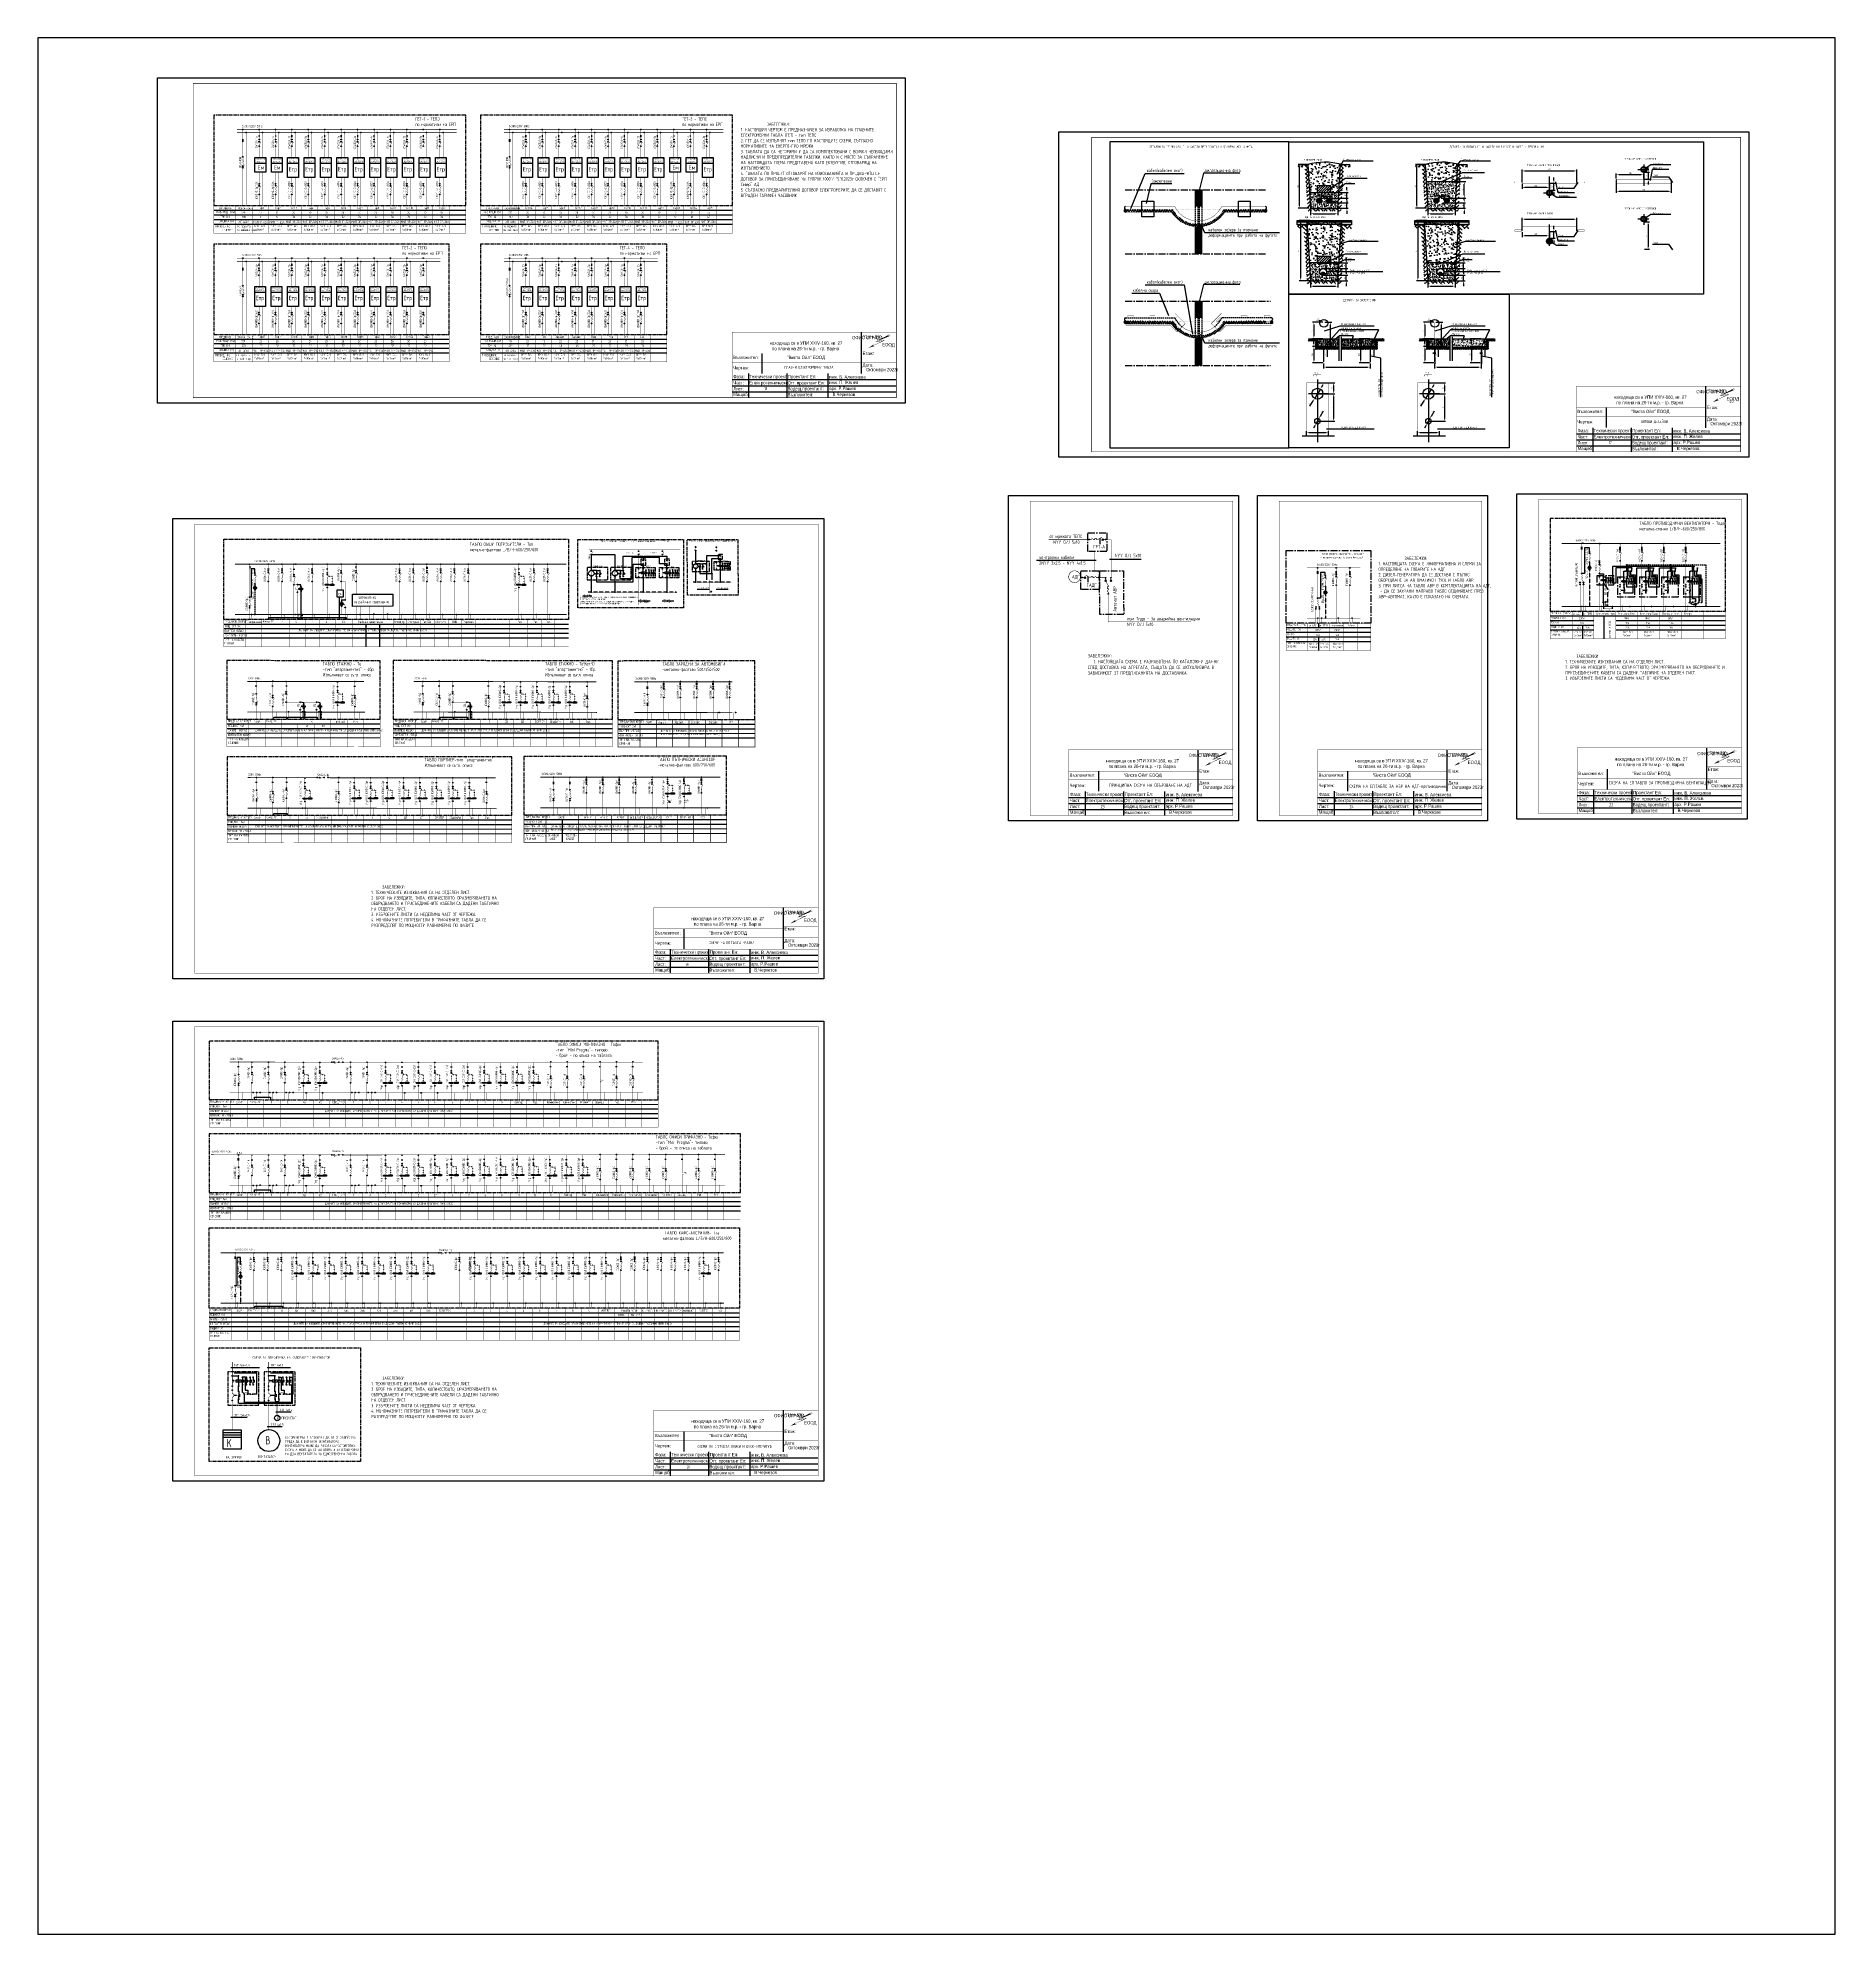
# Model space of a CAD drawing. Extents: x 25325 to 182345, y 3956 to 147305.
# Drawn here: x 25325 to 41730, y 3956 to 21264 of the extents above; entities that cross this region are included whole.
import ezdxf

# ---------------------------------------------------------------- set-up
doc = ezdxf.new("R2010")
doc.units = 0
doc.header["$MEASUREMENT"] = 0
doc.header["$PDMODE"] = 32
doc.header["$PDSIZE"] = 5
for name, pattern in [('ACAD_ISO07W100', [3.5, 0.5, -3]), ('CENTER', [50.8, 31.75, -6.35, 6.35, -6.35]), ('CENTERX2', [101.6, 63.5, -12.7, 12.7, -12.7]), ('DASHED', [0.75, 0.5, -0.25]), ('HIDDENX2', [19.05, 12.7, -6.35])]:
    doc.linetypes.add(name, pattern=pattern)
doc.layers.get('0').update_dxf_attribs({"linetype": 'CONTINUOUS'})
doc.layers.get('DEFPOINTS').update_dxf_attribs({"linetype": 'CONTINUOUS'})
doc.layers.add('CAT6A UNDERGROUND PORTS ROUTING', color=1, linetype='CONTINUOUS')
doc.layers.add('ELSH', color=111, linetype='CONTINUOUS')
doc.styles.add('ARIAL', font='arial.ttf', dxfattribs={"width": 0.75})
doc.styles.get("Standard").update_dxf_attribs({"font": 'simplex.shx', "width": 0.7, "height": 10})
doc.styles.add('Tabla_100', font='simplex.shx', dxfattribs={"width": 0.7, "height": 20})
doc.dimstyles.get("Standard").update_dxf_attribs({"dimtxt": 0.18, "dimasz": 0.18, "dimexe": 0.18, "dimexo": 0.0625, "dimgap": 0.09, "dimtad": 0, "dimtih": 1, "dimtoh": 1, "dimdec": 4, "dimzin": 0, "dimdsep": 46, "dimtxsty": 'Standard', "dimcen": 0.09, "dimadec": 0, "dimazin": 0, "dimtfac": 1, "dimtdec": 4, "dimtofl": 0, "dimtmove": 0, "dimatfit": 3, "dimfxl": 1, "dimtolj": 1, "dimtzin": 0, "dimarcsym": 0})
pattern_1 = [(50, (35167.994, 15579.938), (45.54617, -3.98477), [4.7625, -52.3875]), (355, (35167.994, 15579.94), (-8.8107, 47.76416), [3.81, -41.91]), (100.451, (35171.79, 15579.606), (36.73563, 43.77917), [4.0475, -44.5225]), (46.1842, (35167.994, 15592.64), (67.76976, -10.5106), [7.14375, -78.58125]), (96.6356, (35173.64, 15591.76), (59.35106, 61.8564), [6.07125, -66.78375]), (351.184, (35167.994, 15592.64), (59.35115, 61.8563), [5.715, -62.865]), (21, (35174.344, 15589.463), (37.90372, -25.56638), [4.7625, -52.3875]), (326, (35174.344, 15589.463), (15.4505, 46.047), [3.81, -41.91]), (71.4514, (35177.503, 15587.332), (53.35412, 20.4807), [4.0475, -44.5225]), (37.5, (35167.994, 15579.938), (0.77215, 21.13876), [0, -41.402, 0, -42.545, 0, -42.06875]), (7.5, (35167.994, 15579.938), (16.70492, 25.04514), [0, -24.257, 0, -40.4495, 0, -16.03375]), (327.5, (35153.834, 15579.938), (33.89765, -1.432186), [0, -15.875, 0, -49.53, 0, -65.7225]), (317.5, (35147.484, 15579.938), (37.0323, 6.35662), [0, -20.6375, 0, -32.893, 0, -46.6725])]
pattern_2 = [(50, (35167.994, 15579.94), (91.0923, -7.9695), [9.525, -104.775]), (355, (35167.99, 15579.94), (-17.6214, 95.5283), [7.62, -83.82]), (100.451, (35175.585, 15579.27), (73.4713, 87.5583), [8.095, -89.045]), (46.1842, (35167.99, 15605.34), (135.5395, -21.0212), [14.2875, -157.1625]), (96.6356, (35179.29, 15603.59), (118.702, 123.7128), [12.1425, -133.5675]), (351.184, (35168, 15605.34), (118.7023, 123.7126), [11.43, -125.73]), (21, (35180.694, 15598.99), (75.8074, -51.1328), [9.525, -104.775]), (326, (35180.69, 15598.99), (30.901, 92.094), [7.62, -83.82]), (71.4514, (35187.01, 15594.73), (106.7082, 40.9614), [8.095, -89.045]), (37.5, (35167.994, 15579.938), (1.5443, 42.27752), [0, -82.804, 0, -85.09, 0, -84.1375]), (7.5, (35167.994, 15579.94), (33.40983, 50.0903), [0, -48.514, 0, -80.899, 0, -32.0675]), (327.5, (35139.673, 15579.938), (67.7953, -2.86437), [0, -31.75, 0, -99.06, 0, -131.445]), (317.5, (35126.973, 15579.94), (74.0646, 12.71325), [0, -41.275, 0, -65.786, 0, -93.345])]
pattern_3 = [(45, (34898.2052, 17118.3381), (-1.122532, 1.122532), [])]
pattern_4 = [(45, (34642.8694, 17858.4622), (-0.94163776, 0.94163776), [])]
pattern_5 = [(45, (34548.8051, 17858.4622), (-0.94163776, 0.94163776), [])]
pattern_6 = [(45, (36015.51845, 17967.2619), (-0.561266, 0.561266), [])]
pattern_7 = [(45, (34944.38375, 17967.2619), (-0.561266, 0.561266), [])]
pattern_8 = [(45, (33477.6704, 17858.4622), (-0.94163776, 0.94163776), [])]
pattern_9 = [(45, (33571.7347, 17858.4622), (-0.94163776, 0.94163776), [])]
pattern_10 = [(45, (29820.2385, 15643.415), (1e-15, 10.776307), [22.86, -7.62]), (135, (29825.627, 15648.803), (1e-15, 10.776307), [22.86, -7.62])]
pattern_11 = [(50, (29820.239, 15643.415), (27.3277, -2.39086), [2.8575, -31.4325]), (355, (29820.239, 15643.415), (-5.28642, 28.6585), [2.286, -25.146]), (100.451, (29822.516, 15643.216), (22.041375, 26.2675), [2.4285, -26.7135]), (46.1842, (29820.24, 15651.035), (40.66186, -6.30635), [4.28625, -47.14875]), (96.6356, (29823.627, 15650.51), (35.61064, 37.11383), [3.64275, -40.07025]), (351.184, (29820.24, 15651.035), (35.6107, 37.11377), [3.429, -37.719]), (21, (29824.049, 15649.13), (22.74223, -15.33983), [2.8575, -31.4325]), (326, (29824.049, 15649.13), (9.2703, 27.628195), [2.286, -25.146]), (71.4514, (29825.944, 15647.852), (32.01247, 12.28843), [2.4285, -26.7135]), (37.5, (29820.239, 15643.415), (0.46329, 12.683256), [0, -24.8412, 0, -25.527, 0, -25.24125]), (7.5, (29820.239, 15643.415), (10.02295, 15.027086), [0, -14.5542, 0, -24.2697, 0, -9.62025]), (327.5, (29811.742, 15643.415), (20.338589, -0.859312), [0, -9.525, 0, -29.718, 0, -39.4335]), (317.5, (29807.932, 15643.415), (22.219377, 3.813974), [0, -12.3825, 0, -19.7358, 0, -28.0035])]
pattern_12 = [(45, (30833.239, 15643.415), (1e-15, 10.776307), [22.86, -7.62]), (135, (30838.627, 15648.803), (1e-15, 10.776307), [22.86, -7.62])]
pattern_13 = [(50, (30833.239, 15643.415), (27.3277, -2.39086), [2.8575, -31.4325]), (355, (30833.24, 15643.415), (-5.28642, 28.6585), [2.286, -25.146]), (100.451, (30835.516, 15643.216), (22.041375, 26.2675), [2.4285, -26.7135]), (46.1842, (30833.24, 15651.035), (40.66186, -6.30635), [4.28625, -47.14875]), (96.6356, (30836.627, 15650.51), (35.61064, 37.11383), [3.64275, -40.07025]), (351.184, (30833.24, 15651.035), (35.6107, 37.11377), [3.429, -37.719]), (21, (30837.049, 15649.13), (22.74223, -15.33983), [2.8575, -31.4325]), (326, (30837.05, 15649.13), (9.2703, 27.628195), [2.286, -25.146]), (71.4514, (30838.944, 15647.852), (32.01247, 12.28843), [2.4285, -26.7135]), (37.5, (30833.239, 15643.415), (0.46329, 12.683256), [0, -24.8412, 0, -25.527, 0, -25.24125]), (7.5, (30833.239, 15643.415), (10.02295, 15.027086), [0, -14.5542, 0, -24.2697, 0, -9.62025]), (327.5, (30824.742, 15643.415), (20.338589, -0.859312), [0, -9.525, 0, -29.718, 0, -39.4335]), (317.5, (30820.932, 15643.415), (22.219377, 3.813974), [0, -12.3825, 0, -19.7358, 0, -28.0035])]

# ---------------------------------------------------------------- blocks, each defined once
blk = doc.blocks.new('A3_M100')
at = {"ltscale": 30}
blk.add_lwpolyline([(0, 2970), (4200, 2970), (4200, 0), (0, 0)], close=True, dxfattribs=at)
at = {"const_width": 3}
blk.add_lwpolyline([(4150, 2920), (200, 2920), (200, 50), (4150, 50)], close=True, dxfattribs=at)
blk = doc.blocks.new('*D96')
at = {"layer": 'DEFPOINTS', "color": 0}
for p in [(37913, 20109), (38007, 20109), (38007, 19709)]:
    blk.add_point(p, dxfattribs=at)
at = {"layer": 'ELSH', "color": 0, "lineweight": -2}
for p, q in [((38001, 20109), (37900, 20109)), ((37913, 19734), (37913, 20084)), ((38001, 19709), (37900, 19709))]:
    blk.add_line(p, q, dxfattribs=at)
at = {"layer": 'ELSH', "color": 0}
for points in [[(37908, 20084), (37917, 20084), (37913, 20109)], [(37908, 19734), (37917, 19734), (37913, 19709)]]:
    blk.add_solid(points, dxfattribs=at)
at = {"layer": 'ELSH', "color": 0, "insert": (37898, 19909), "char_height": 10, "attachment_point": 5, "rotation": 90}
blk.add_mtext('\\A1;400', dxfattribs=at)
blk = doc.blocks.new('*D97')
at = {"layer": 'DEFPOINTS', "color": 0}
for p in [(38128, 19953), (38345, 19953), (38128, 19803)]:
    blk.add_point(p, dxfattribs=at)
at = {"layer": 'ELSH', "color": 0, "lineweight": -2}
for p, q in [((38134, 19953), (38358, 19953)), ((38345, 19828), (38345, 19928)), ((38134, 19803), (38358, 19803))]:
    blk.add_line(p, q, dxfattribs=at)
at = {"layer": 'ELSH', "color": 0}
for points in [[(38341, 19928), (38349, 19928), (38345, 19953)], [(38341, 19828), (38349, 19828), (38345, 19803)]]:
    blk.add_solid(points, dxfattribs=at)
at = {"layer": 'ELSH', "color": 0, "insert": (38330, 19878), "char_height": 10, "attachment_point": 5, "rotation": 90}
blk.add_mtext('\\A1;150', dxfattribs=at)
blk = doc.blocks.new('*D98')
at = {"layer": 'DEFPOINTS', "color": 0}
for p in [(38013, 19048), (38263, 19048), (38263, 18998)]:
    blk.add_point(p, dxfattribs=at)
at = {"layer": 'ELSH', "color": 0, "lineweight": -2}
for p, q in [((38013, 19042), (38013, 18986)), ((38263, 19042), (38263, 18986)), ((38038, 18998), (38238, 18998))]:
    blk.add_line(p, q, dxfattribs=at)
at = {"layer": 'ELSH', "color": 0}
for points in [[(38038, 19003), (38038, 18994), (38013, 18998)], [(38238, 19003), (38238, 18994), (38263, 18998)]]:
    blk.add_solid(points, dxfattribs=at)
at = {"layer": 'ELSH', "color": 0, "insert": (38138, 19013), "char_height": 10, "attachment_point": 5}
blk.add_mtext('\\A1;250', dxfattribs=at)
blk = doc.blocks.new('*D99')
at = {"layer": 'DEFPOINTS', "color": 0}
for p in [(38013, 19709), (38263, 19709), (38263, 19659)]:
    blk.add_point(p, dxfattribs=at)
at = {"layer": 'ELSH', "color": 0, "lineweight": -2}
for p, q in [((38013, 19702), (38013, 19646)), ((38038, 19659), (38238, 19659)), ((38263, 19702), (38263, 19646))]:
    blk.add_line(p, q, dxfattribs=at)
at = {"layer": 'ELSH', "color": 0}
for points in [[(38038, 19663), (38038, 19655), (38013, 19659)], [(38238, 19663), (38238, 19655), (38263, 19659)]]:
    blk.add_solid(points, dxfattribs=at)
at = {"layer": 'ELSH', "color": 0, "insert": (38138, 19674), "char_height": 10, "attachment_point": 5}
blk.add_mtext('\\A1;250', dxfattribs=at)
blk = doc.blocks.new('*D100')
at = {"layer": 'DEFPOINTS', "color": 0}
for p in [(38129, 19210), (38129, 19160), (38339, 19210)]:
    blk.add_point(p, dxfattribs=at)
at = {"layer": 'ELSH', "color": 0, "lineweight": -2}
for p, q in [((38339, 19235), (38339, 19260)), ((38135, 19210), (38352, 19210)), ((38135, 19160), (38352, 19160)), ((38339, 19160), (38339, 19210)), ((38339, 19135), (38339, 19110))]:
    blk.add_line(p, q, dxfattribs=at)
at = {"layer": 'ELSH', "color": 0}
for points in [[(38335, 19235), (38343, 19235), (38339, 19210)], [(38335, 19135), (38343, 19135), (38339, 19160)]]:
    blk.add_solid(points, dxfattribs=at)
at = {"layer": 'ELSH', "color": 0, "insert": (38324, 19185), "char_height": 10, "attachment_point": 5, "rotation": 90}
blk.add_mtext('\\A1;50', dxfattribs=at)
blk = doc.blocks.new('*D101')
at = {"layer": 'DEFPOINTS', "color": 0}
for p in [(38129, 19099), (38129, 19048), (38339, 19099)]:
    blk.add_point(p, dxfattribs=at)
at = {"layer": 'ELSH', "color": 0, "lineweight": -2}
for p, q in [((38135, 19099), (38352, 19099)), ((38135, 19048), (38352, 19048)), ((38339, 19124), (38339, 19149)), ((38339, 19048), (38339, 19099)), ((38339, 19023), (38339, 18998))]:
    blk.add_line(p, q, dxfattribs=at)
at = {"layer": 'ELSH', "color": 0}
for points in [[(38335, 19124), (38343, 19124), (38339, 19099)], [(38335, 19023), (38343, 19023), (38339, 19048)]]:
    blk.add_solid(points, dxfattribs=at)
at = {"layer": 'ELSH', "color": 0, "insert": (38324, 19073), "char_height": 10, "attachment_point": 5, "rotation": 90}
blk.add_mtext('\\A1;50', dxfattribs=at)
blk = doc.blocks.new('*D102')
at = {"layer": 'DEFPOINTS', "color": 0}
for p in [(38143, 19759), (38345, 19759), (38143, 19709)]:
    blk.add_point(p, dxfattribs=at)
at = {"layer": 'ELSH', "color": 0, "lineweight": -2}
for p, q in [((38149, 19759), (38357, 19759)), ((38345, 19784), (38345, 19809)), ((38345, 19709), (38345, 19759)), ((38149, 19709), (38357, 19709)), ((38345, 19684), (38345, 19659))]:
    blk.add_line(p, q, dxfattribs=at)
at = {"layer": 'ELSH', "color": 0}
for points in [[(38341, 19784), (38349, 19784), (38345, 19759)], [(38341, 19684), (38349, 19684), (38345, 19709)]]:
    blk.add_solid(points, dxfattribs=at)
at = {"layer": 'ELSH', "color": 0, "insert": (38330, 19734), "char_height": 10, "attachment_point": 5, "rotation": 90}
blk.add_mtext('\\A1;50', dxfattribs=at)
blk = doc.blocks.new('*D103')
at = {"layer": 'DEFPOINTS', "color": 0}
for p in [(38013, 19598), (37921, 19048), (38013, 19048)]:
    blk.add_point(p, dxfattribs=at)
at = {"layer": 'ELSH', "color": 0, "lineweight": -2}
for p, q in [((38007, 19598), (37908, 19598)), ((37921, 19573), (37921, 19073)), ((38007, 19048), (37908, 19048))]:
    blk.add_line(p, q, dxfattribs=at)
at = {"layer": 'ELSH', "color": 0}
for points in [[(37917, 19573), (37925, 19573), (37921, 19598)], [(37917, 19073), (37925, 19073), (37921, 19048)]]:
    blk.add_solid(points, dxfattribs=at)
at = {"layer": 'ELSH', "color": 0, "insert": (37906, 19323), "char_height": 10, "attachment_point": 5, "rotation": 90}
blk.add_mtext('\\A1;550', dxfattribs=at)
blk = doc.blocks.new('*D104')
at = {"layer": 'DEFPOINTS', "color": 0}
for p in [(39372, 19610), (38872, 19498), (39372, 19498)]:
    blk.add_point(p, dxfattribs=at)
at = {"layer": 'ELSH', "color": 0, "lineweight": -2}
for p, q in [((38872, 19504), (38872, 19622)), ((38897, 19610), (39347, 19610)), ((39372, 19504), (39372, 19622))]:
    blk.add_line(p, q, dxfattribs=at)
at = {"layer": 'ELSH', "color": 0}
for points in [[(38897, 19614), (38897, 19606), (38872, 19610)], [(39347, 19614), (39347, 19606), (39372, 19610)]]:
    blk.add_solid(points, dxfattribs=at)
at = {"layer": 'ELSH', "color": 0, "insert": (39122, 19625), "char_height": 10, "attachment_point": 5}
blk.add_mtext('\\A1;4000', dxfattribs=at)
blk = doc.blocks.new('*D105')
at = {"layer": 'DEFPOINTS', "color": 0}
for p in [(38872, 19498), (38872, 19458), (39122, 19498)]:
    blk.add_point(p, dxfattribs=at)
at = {"layer": 'ELSH', "color": 0, "lineweight": -2}
for p, q in [((38872, 19492), (38872, 19446)), ((39097, 19458), (38897, 19458)), ((39122, 19492), (39122, 19446))]:
    blk.add_line(p, q, dxfattribs=at)
at = {"layer": 'ELSH', "color": 0}
for points in [[(38897, 19462), (38897, 19454), (38872, 19458)], [(39097, 19462), (39097, 19454), (39122, 19458)]]:
    blk.add_solid(points, dxfattribs=at)
at = {"layer": 'ELSH', "color": 0, "insert": (38997, 19473), "char_height": 10, "attachment_point": 5}
blk.add_mtext('\\A1;2000', dxfattribs=at)
blk = doc.blocks.new('*D106')
at = {"layer": 'DEFPOINTS', "color": 0}
for p in [(39122, 19498), (39122, 19436), (39163, 19498)]:
    blk.add_point(p, dxfattribs=at)
at = {"layer": 'ELSH', "color": 0, "lineweight": -2}
for p, q in [((39129, 19498), (39176, 19498)), ((39129, 19436), (39176, 19436)), ((39163, 19523), (39163, 19548)), ((39163, 19436), (39163, 19498)), ((39163, 19411), (39163, 19386))]:
    blk.add_line(p, q, dxfattribs=at)
at = {"layer": 'ELSH', "color": 0}
for points in [[(39159, 19523), (39167, 19523), (39163, 19498)], [(39159, 19411), (39167, 19411), (39163, 19436)]]:
    blk.add_solid(points, dxfattribs=at)
at = {"layer": 'ELSH', "color": 0, "insert": (39148, 19467), "char_height": 10, "attachment_point": 5, "rotation": 90}
blk.add_mtext('\\A1;250', dxfattribs=at)
blk = doc.blocks.new('*D107')
at = {"layer": 'DEFPOINTS', "color": 0}
for p in [(38872, 19938), (39372, 20050), (39372, 19938)]:
    blk.add_point(p, dxfattribs=at)
at = {"layer": 'ELSH', "color": 0, "lineweight": -2}
for p, q in [((38872, 19944), (38872, 20063)), ((38897, 20050), (39347, 20050)), ((39372, 19944), (39372, 20063))]:
    blk.add_line(p, q, dxfattribs=at)
at = {"layer": 'ELSH', "color": 0}
for points in [[(38897, 20054), (38897, 20046), (38872, 20050)], [(39347, 20054), (39347, 20046), (39372, 20050)]]:
    blk.add_solid(points, dxfattribs=at)
at = {"layer": 'ELSH', "color": 0, "insert": (39122, 20065), "char_height": 10, "attachment_point": 5}
blk.add_mtext('\\A1;4000', dxfattribs=at)
blk = doc.blocks.new('*D108')
at = {"layer": 'DEFPOINTS', "color": 0}
for p in [(38872, 19938), (39122, 19938), (38872, 19898)]:
    blk.add_point(p, dxfattribs=at)
at = {"layer": 'ELSH', "color": 0, "lineweight": -2}
for p, q in [((38872, 19932), (38872, 19886)), ((39122, 19932), (39122, 19886)), ((39097, 19898), (38897, 19898))]:
    blk.add_line(p, q, dxfattribs=at)
at = {"layer": 'ELSH', "color": 0}
for points in [[(38897, 19903), (38897, 19894), (38872, 19898)], [(39097, 19903), (39097, 19894), (39122, 19898)]]:
    blk.add_solid(points, dxfattribs=at)
at = {"layer": 'ELSH', "color": 0, "insert": (38997, 19913), "char_height": 10, "attachment_point": 5}
blk.add_mtext('\\A1;2000', dxfattribs=at)
blk = doc.blocks.new('*D109')
at = {"layer": 'DEFPOINTS', "color": 0}
for p in [(39122, 19939), (39163, 19939), (39122, 19876)]:
    blk.add_point(p, dxfattribs=at)
at = {"layer": 'ELSH', "color": 0, "lineweight": -2}
for p, q in [((39129, 19939), (39176, 19939)), ((39163, 19964), (39163, 19989)), ((39163, 19876), (39163, 19939)), ((39129, 19876), (39176, 19876)), ((39163, 19851), (39163, 19826))]:
    blk.add_line(p, q, dxfattribs=at)
at = {"layer": 'ELSH', "color": 0}
for points in [[(39159, 19964), (39167, 19964), (39163, 19939)], [(39159, 19851), (39167, 19851), (39163, 19876)]]:
    blk.add_solid(points, dxfattribs=at)
at = {"layer": 'ELSH', "color": 0, "insert": (39148, 19907), "char_height": 10, "attachment_point": 5, "rotation": 90}
blk.add_mtext('\\A1;250', dxfattribs=at)
blk = doc.blocks.new('*D110')
at = {"layer": 'DEFPOINTS', "color": 0}
for p in [(38115, 19770), (38164, 19819), (38164, 19770)]:
    blk.add_point(p, dxfattribs=at)
at = {"layer": 'ELSH', "color": 0, "lineweight": -2}
for p, q in [((38090, 19819), (38065, 19819)), ((38115, 19777), (38115, 19831)), ((38115, 19819), (38164, 19819)), ((38164, 19777), (38164, 19831)), ((38189, 19819), (38214, 19819))]:
    blk.add_line(p, q, dxfattribs=at)
at = {"layer": 'ELSH', "color": 0}
for points in [[(38090, 19823), (38090, 19815), (38115, 19819)], [(38189, 19823), (38189, 19815), (38164, 19819)]]:
    blk.add_solid(points, dxfattribs=at)
at = {"layer": 'ELSH', "color": 0, "insert": (38140, 19834), "char_height": 10, "attachment_point": 5}
blk.add_mtext('\\A1;50', dxfattribs=at)
blk = doc.blocks.new('*D111')
at = {"layer": 'DEFPOINTS', "color": 0}
for p in [(39733, 20015), (39733, 19976), (39983, 19976)]:
    blk.add_point(p, dxfattribs=at)
at = {"layer": 'ELSH', "color": 0, "lineweight": -2}
for p, q in [((39733, 19982), (39733, 20028)), ((39958, 20015), (39758, 20015)), ((39983, 19982), (39983, 20028))]:
    blk.add_line(p, q, dxfattribs=at)
at = {"layer": 'ELSH', "color": 0}
for points in [[(39758, 20020), (39758, 20011), (39733, 20015)], [(39958, 20020), (39958, 20011), (39983, 20015)]]:
    blk.add_solid(points, dxfattribs=at)
at = {"layer": 'ELSH', "color": 0, "insert": (39858, 20030), "char_height": 10, "attachment_point": 5}
blk.add_mtext('\\A1;2000', dxfattribs=at)
blk = doc.blocks.new('*D112')
at = {"layer": 'DEFPOINTS', "color": 0}
for p in [(39733, 19976), (40233, 19976), (40233, 19864)]:
    blk.add_point(p, dxfattribs=at)
at = {"layer": 'ELSH', "color": 0, "lineweight": -2}
for p, q in [((39733, 19970), (39733, 19851)), ((40233, 19970), (40233, 19851)), ((39758, 19864), (40208, 19864))]:
    blk.add_line(p, q, dxfattribs=at)
at = {"layer": 'ELSH', "color": 0}
for points in [[(39758, 19868), (39758, 19859), (39733, 19864)], [(40208, 19868), (40208, 19859), (40233, 19864)]]:
    blk.add_solid(points, dxfattribs=at)
at = {"layer": 'ELSH', "color": 0, "insert": (39983, 19879), "char_height": 10, "attachment_point": 5}
blk.add_mtext('\\A1;4000', dxfattribs=at)
blk = doc.blocks.new('*D113')
at = {"layer": 'DEFPOINTS', "color": 0}
for p in [(39983, 20038), (39983, 19975), (40024, 19975)]:
    blk.add_point(p, dxfattribs=at)
at = {"layer": 'ELSH', "color": 0, "lineweight": -2}
for p, q in [((40024, 20063), (40024, 20088)), ((39989, 20038), (40036, 20038)), ((39989, 19975), (40036, 19975)), ((40024, 20038), (40024, 19975)), ((40024, 19950), (40024, 19925))]:
    blk.add_line(p, q, dxfattribs=at)
at = {"layer": 'ELSH', "color": 0}
for points in [[(40020, 20063), (40028, 20063), (40024, 20038)], [(40020, 19950), (40028, 19950), (40024, 19975)]]:
    blk.add_solid(points, dxfattribs=at)
at = {"layer": 'ELSH', "color": 0, "insert": (40009, 20006), "char_height": 10, "attachment_point": 5, "rotation": 90}
blk.add_mtext('\\A1;250', dxfattribs=at)
blk = doc.blocks.new('*D114')
at = {"layer": 'DEFPOINTS', "color": 0}
for p in [(39983, 19585), (39983, 19335), (40023, 19335)]:
    blk.add_point(p, dxfattribs=at)
at = {"layer": 'ELSH', "color": 0, "lineweight": -2}
for p, q in [((39989, 19585), (40036, 19585)), ((40023, 19560), (40023, 19360)), ((39989, 19335), (40036, 19335))]:
    blk.add_line(p, q, dxfattribs=at)
at = {"layer": 'ELSH', "color": 0}
for points in [[(40019, 19560), (40028, 19560), (40023, 19585)], [(40019, 19360), (40028, 19360), (40023, 19335)]]:
    blk.add_solid(points, dxfattribs=at)
at = {"layer": 'ELSH', "color": 0, "insert": (40008, 19460), "char_height": 10, "attachment_point": 5, "rotation": 90}
blk.add_mtext('\\A1;250', dxfattribs=at)
blk = doc.blocks.new('*D115')
at = {"layer": 'DEFPOINTS', "color": 0}
for p in [(36942, 19598), (36850, 19048), (36942, 19048)]:
    blk.add_point(p, dxfattribs=at)
at = {"layer": 'ELSH', "color": 0, "lineweight": -2}
for p, q in [((36935, 19598), (36837, 19598)), ((36850, 19573), (36850, 19073)), ((36935, 19048), (36837, 19048))]:
    blk.add_line(p, q, dxfattribs=at)
at = {"layer": 'ELSH', "color": 0}
for points in [[(36846, 19573), (36854, 19573), (36850, 19598)], [(36846, 19073), (36854, 19073), (36850, 19048)]]:
    blk.add_solid(points, dxfattribs=at)
at = {"layer": 'ELSH', "color": 0, "insert": (36835, 19323), "char_height": 10, "attachment_point": 5, "rotation": 90}
blk.add_mtext('\\A1;550', dxfattribs=at)
blk = doc.blocks.new('*D116')
at = {"layer": 'DEFPOINTS', "color": 0}
for p in [(37057, 19099), (37057, 19048), (37268, 19099)]:
    blk.add_point(p, dxfattribs=at)
at = {"layer": 'ELSH', "color": 0, "lineweight": -2}
for p, q in [((37064, 19099), (37281, 19099)), ((37064, 19048), (37281, 19048)), ((37268, 19124), (37268, 19149)), ((37268, 19048), (37268, 19099)), ((37268, 19023), (37268, 18998))]:
    blk.add_line(p, q, dxfattribs=at)
at = {"layer": 'ELSH', "color": 0}
for points in [[(37264, 19124), (37272, 19124), (37268, 19099)], [(37264, 19023), (37272, 19023), (37268, 19048)]]:
    blk.add_solid(points, dxfattribs=at)
at = {"layer": 'ELSH', "color": 0, "insert": (37253, 19073), "char_height": 10, "attachment_point": 5, "rotation": 90}
blk.add_mtext('\\A1;50', dxfattribs=at)
blk = doc.blocks.new('*D117')
at = {"layer": 'DEFPOINTS', "color": 0}
for p in [(37057, 19210), (37057, 19160), (37268, 19210)]:
    blk.add_point(p, dxfattribs=at)
at = {"layer": 'ELSH', "color": 0, "lineweight": -2}
for p, q in [((37268, 19235), (37268, 19260)), ((37064, 19210), (37281, 19210)), ((37064, 19160), (37281, 19160)), ((37268, 19160), (37268, 19210)), ((37268, 19135), (37268, 19110))]:
    blk.add_line(p, q, dxfattribs=at)
at = {"layer": 'ELSH', "color": 0}
for points in [[(37264, 19235), (37272, 19235), (37268, 19210)], [(37264, 19135), (37272, 19135), (37268, 19160)]]:
    blk.add_solid(points, dxfattribs=at)
at = {"layer": 'ELSH', "color": 0, "insert": (37253, 19185), "char_height": 10, "attachment_point": 5, "rotation": 90}
blk.add_mtext('\\A1;50', dxfattribs=at)
blk = doc.blocks.new('*D118')
at = {"layer": 'DEFPOINTS', "color": 0}
for p in [(36941, 19048), (37191, 19048), (37191, 18998)]:
    blk.add_point(p, dxfattribs=at)
at = {"layer": 'ELSH', "color": 0, "lineweight": -2}
for p, q in [((36941, 19042), (36941, 18986)), ((37191, 19042), (37191, 18986)), ((36966, 18998), (37166, 18998))]:
    blk.add_line(p, q, dxfattribs=at)
at = {"layer": 'ELSH', "color": 0}
for points in [[(36966, 19003), (36966, 18994), (36941, 18998)], [(37166, 19003), (37166, 18994), (37191, 18998)]]:
    blk.add_solid(points, dxfattribs=at)
at = {"layer": 'ELSH', "color": 0, "insert": (37066, 19013), "char_height": 10, "attachment_point": 5}
blk.add_mtext('\\A1;250', dxfattribs=at)
blk = doc.blocks.new('*D119')
at = {"layer": 'DEFPOINTS', "color": 0}
for p in [(37043, 19770), (37093, 19819), (37093, 19770)]:
    blk.add_point(p, dxfattribs=at)
at = {"layer": 'ELSH', "color": 0, "lineweight": -2}
for p, q in [((37018, 19819), (36993, 19819)), ((37043, 19777), (37043, 19831)), ((37043, 19819), (37093, 19819)), ((37093, 19777), (37093, 19831)), ((37118, 19819), (37143, 19819))]:
    blk.add_line(p, q, dxfattribs=at)
at = {"layer": 'ELSH', "color": 0}
for points in [[(37018, 19823), (37018, 19815), (37043, 19819)], [(37118, 19823), (37118, 19815), (37093, 19819)]]:
    blk.add_solid(points, dxfattribs=at)
at = {"layer": 'ELSH', "color": 0, "insert": (37068, 19834), "char_height": 10, "attachment_point": 5}
blk.add_mtext('\\A1;50', dxfattribs=at)
blk = doc.blocks.new('*D120')
at = {"layer": 'DEFPOINTS', "color": 0}
for p in [(37072, 19759), (37274, 19759), (37072, 19709)]:
    blk.add_point(p, dxfattribs=at)
at = {"layer": 'ELSH', "color": 0, "lineweight": -2}
for p, q in [((37078, 19759), (37286, 19759)), ((37274, 19784), (37274, 19809)), ((37274, 19709), (37274, 19759)), ((37078, 19709), (37286, 19709)), ((37274, 19684), (37274, 19659))]:
    blk.add_line(p, q, dxfattribs=at)
at = {"layer": 'ELSH', "color": 0}
for points in [[(37270, 19784), (37278, 19784), (37274, 19759)], [(37270, 19684), (37278, 19684), (37274, 19709)]]:
    blk.add_solid(points, dxfattribs=at)
at = {"layer": 'ELSH', "color": 0, "insert": (37259, 19734), "char_height": 10, "attachment_point": 5, "rotation": 90}
blk.add_mtext('\\A1;50', dxfattribs=at)
blk = doc.blocks.new('*D121')
at = {"layer": 'DEFPOINTS', "color": 0}
for p in [(36941, 19709), (37191, 19709), (37191, 19659)]:
    blk.add_point(p, dxfattribs=at)
at = {"layer": 'ELSH', "color": 0, "lineweight": -2}
for p, q in [((36941, 19702), (36941, 19646)), ((36966, 19659), (37166, 19659)), ((37191, 19702), (37191, 19646))]:
    blk.add_line(p, q, dxfattribs=at)
at = {"layer": 'ELSH', "color": 0}
for points in [[(36966, 19663), (36966, 19655), (36941, 19659)], [(37166, 19663), (37166, 19655), (37191, 19659)]]:
    blk.add_solid(points, dxfattribs=at)
at = {"layer": 'ELSH', "color": 0, "insert": (37066, 19674), "char_height": 10, "attachment_point": 5}
blk.add_mtext('\\A1;250', dxfattribs=at)
blk = doc.blocks.new('*D122')
at = {"layer": 'DEFPOINTS', "color": 0}
for p in [(37057, 19853), (37057, 19803), (37274, 19853)]:
    blk.add_point(p, dxfattribs=at)
at = {"layer": 'ELSH', "color": 0, "lineweight": -2}
for p, q in [((37063, 19853), (37286, 19853)), ((37063, 19803), (37286, 19803)), ((37274, 19878), (37274, 19903)), ((37274, 19803), (37274, 19853)), ((37274, 19778), (37274, 19753))]:
    blk.add_line(p, q, dxfattribs=at)
at = {"layer": 'ELSH', "color": 0}
for points in [[(37270, 19878), (37278, 19878), (37274, 19853)], [(37270, 19778), (37278, 19778), (37274, 19803)]]:
    blk.add_solid(points, dxfattribs=at)
at = {"layer": 'ELSH', "color": 0, "insert": (37259, 19828), "char_height": 10, "attachment_point": 5, "rotation": 90}
blk.add_mtext('\\A1;50', dxfattribs=at)
blk = doc.blocks.new('*D123')
at = {"layer": 'DEFPOINTS', "color": 0}
for p in [(36841, 20109), (36936, 20109), (36936, 19709)]:
    blk.add_point(p, dxfattribs=at)
at = {"layer": 'ELSH', "color": 0, "lineweight": -2}
for p, q in [((36930, 20109), (36829, 20109)), ((36841, 19734), (36841, 20084)), ((36930, 19709), (36829, 19709))]:
    blk.add_line(p, q, dxfattribs=at)
at = {"layer": 'ELSH', "color": 0}
for points in [[(36837, 20084), (36846, 20084), (36841, 20109)], [(36837, 19734), (36846, 19734), (36841, 19709)]]:
    blk.add_solid(points, dxfattribs=at)
at = {"layer": 'ELSH', "color": 0, "insert": (36826, 19909), "char_height": 10, "attachment_point": 5, "rotation": 90}
blk.add_mtext('\\A1;400', dxfattribs=at)
blk = doc.blocks.new('*D124')
at = {"layer": 'DEFPOINTS', "color": 0}
for p in [(36972, 18519), (37061, 18519), (37061, 18449)]:
    blk.add_point(p, dxfattribs=at)
at = {"layer": 'ELSH', "color": 0, "lineweight": -2}
for p, q in [((37055, 18519), (36960, 18519)), ((37055, 18449), (36960, 18449)), ((36972, 18474), (36972, 18494))]:
    blk.add_line(p, q, dxfattribs=at)
at = {"layer": 'ELSH', "color": 0}
for points in [[(36968, 18494), (36976, 18494), (36972, 18519)], [(36968, 18474), (36976, 18474), (36972, 18449)]]:
    blk.add_solid(points, dxfattribs=at)
at = {"layer": 'ELSH', "color": 0, "insert": (36957, 18484), "char_height": 10, "attachment_point": 5, "rotation": 90}
blk.add_mtext('\\A1;700', dxfattribs=at)
blk = doc.blocks.new('*D125')
at = {"layer": 'DEFPOINTS', "color": 0}
for p in [(37059, 18449), (36972, 18299), (37059, 18299)]:
    blk.add_point(p, dxfattribs=at)
at = {"layer": 'ELSH', "color": 0, "lineweight": -2}
for p, q in [((37053, 18449), (36960, 18449)), ((36972, 18424), (36972, 18324)), ((37053, 18299), (36960, 18299))]:
    blk.add_line(p, q, dxfattribs=at)
at = {"layer": 'ELSH', "color": 0}
for points in [[(36968, 18424), (36976, 18424), (36972, 18449)], [(36968, 18324), (36976, 18324), (36972, 18299)]]:
    blk.add_solid(points, dxfattribs=at)
at = {"layer": 'ELSH', "color": 0, "insert": (36957, 18374), "char_height": 10, "attachment_point": 5, "rotation": 90}
blk.add_mtext('\\A1;1500', dxfattribs=at)
blk = doc.blocks.new('*D126')
at = {"layer": 'DEFPOINTS', "color": 0}
for p in [(37061, 18669), (36972, 18519), (37061, 18519)]:
    blk.add_point(p, dxfattribs=at)
at = {"layer": 'ELSH', "color": 0, "lineweight": -2}
for p, q in [((37054, 18669), (36960, 18669)), ((36972, 18644), (36972, 18544)), ((37054, 18519), (36960, 18519))]:
    blk.add_line(p, q, dxfattribs=at)
at = {"layer": 'ELSH', "color": 0}
for points in [[(36968, 18644), (36976, 18644), (36972, 18669)], [(36968, 18544), (36976, 18544), (36972, 18519)]]:
    blk.add_solid(points, dxfattribs=at)
at = {"layer": 'ELSH', "color": 0, "insert": (36957, 18594), "char_height": 10, "attachment_point": 5, "rotation": 90}
blk.add_mtext('\\A1;1500', dxfattribs=at)
blk = doc.blocks.new('*D127')
at = {"layer": 'DEFPOINTS', "color": 0}
for p in [(37066, 18449), (37066, 18439), (37094, 18439)]:
    blk.add_point(p, dxfattribs=at)
at = {"layer": 'ELSH', "color": 0, "lineweight": -2}
for p, q in [((37072, 18449), (37106, 18449)), ((37072, 18439), (37106, 18439)), ((37094, 18474), (37094, 18499)), ((37094, 18449), (37094, 18439)), ((37094, 18414), (37094, 18352))]:
    blk.add_line(p, q, dxfattribs=at)
at = {"layer": 'ELSH', "color": 0}
for points in [[(37089, 18474), (37098, 18474), (37094, 18449)], [(37089, 18414), (37098, 18414), (37094, 18439)]]:
    blk.add_solid(points, dxfattribs=at)
at = {"layer": 'ELSH', "color": 0, "insert": (37079, 18370), "char_height": 10, "attachment_point": 5, "rotation": 90}
blk.add_mtext('\\A1;100', dxfattribs=at)
blk = doc.blocks.new('*D128')
at = {"layer": 'DEFPOINTS', "color": 0}
for p in [(37065, 18669), (37123, 18669), (37069, 18439)]:
    blk.add_point(p, dxfattribs=at)
at = {"layer": 'ELSH', "color": 0, "lineweight": -2}
for p, q in [((37071, 18669), (37135, 18669)), ((37123, 18464), (37123, 18644)), ((37075, 18439), (37135, 18439))]:
    blk.add_line(p, q, dxfattribs=at)
at = {"layer": 'ELSH', "color": 0}
for points in [[(37119, 18644), (37127, 18644), (37123, 18669)], [(37119, 18464), (37127, 18464), (37123, 18439)]]:
    blk.add_solid(points, dxfattribs=at)
at = {"layer": 'ELSH', "color": 0, "insert": (37108, 18554), "char_height": 10, "attachment_point": 5, "rotation": 90}
blk.add_mtext('\\A1;2300', dxfattribs=at)
blk = doc.blocks.new('*D129')
at = {"layer": 'DEFPOINTS', "color": 0}
for p in [(37005, 18116), (37005, 18016), (37150, 18016)]:
    blk.add_point(p, dxfattribs=at)
at = {"layer": 'ELSH', "color": 0, "lineweight": -2}
for p, q in [((37011, 18116), (37162, 18116)), ((37011, 18016), (37162, 18016)), ((37150, 18091), (37150, 18041))]:
    blk.add_line(p, q, dxfattribs=at)
at = {"layer": 'ELSH', "color": 0}
for points in [[(37146, 18091), (37154, 18091), (37150, 18116)], [(37146, 18041), (37154, 18041), (37150, 18016)]]:
    blk.add_solid(points, dxfattribs=at)
at = {"layer": 'ELSH', "color": 0, "insert": (37135, 18066), "char_height": 10, "attachment_point": 5, "rotation": 90}
blk.add_mtext('\\A1;20', dxfattribs=at)
blk = doc.blocks.new('*D130')
at = {"layer": 'DEFPOINTS', "color": 0}
for p in [(37005, 18016), (37005, 17766), (37150, 17766)]:
    blk.add_point(p, dxfattribs=at)
at = {"layer": 'ELSH', "color": 0, "lineweight": -2}
for p, q in [((37011, 18016), (37162, 18016)), ((37150, 17991), (37150, 17791)), ((37011, 17766), (37162, 17766))]:
    blk.add_line(p, q, dxfattribs=at)
at = {"layer": 'ELSH', "color": 0}
for points in [[(37146, 17991), (37154, 17991), (37150, 18016)], [(37146, 17791), (37154, 17791), (37150, 17766)]]:
    blk.add_solid(points, dxfattribs=at)
at = {"layer": 'ELSH', "color": 0, "insert": (37135, 17891), "char_height": 10, "attachment_point": 5, "rotation": 90}
blk.add_mtext('\\A1;50', dxfattribs=at)
blk = doc.blocks.new('*D131')
at = {"layer": 'DEFPOINTS', "color": 0}
for p in [(37031, 18059), (36979, 17973)]:
    blk.add_point(p, dxfattribs=at)
at = {"layer": 'ELSH', "color": 0, "lineweight": -2}
for p, q in [((37031, 18059), (36979, 17973)), ((37044, 18080), (37057, 18101)), ((36936, 17904), (36966, 17952))]:
    blk.add_line(p, q, dxfattribs=at)
at = {"layer": 'ELSH', "color": 0}
for points in [[(37040, 18082), (37047, 18078), (37031, 18059)], [(36962, 17954), (36969, 17950), (36979, 17973)]]:
    blk.add_solid(points, dxfattribs=at)
at = {"layer": 'ELSH', "color": 0, "insert": (36932, 17925), "char_height": 10, "attachment_point": 5, "rotation": 58.613}
blk.add_mtext('\\A1;20', dxfattribs=at)
blk = doc.blocks.new('*D132')
at = {"layer": 'DEFPOINTS', "color": 0}
for p in [(36993, 17744), (37017, 17788)]:
    blk.add_point(p, dxfattribs=at)
at = {"layer": 'ELSH', "color": 0, "lineweight": -2}
for p, q in [((37056, 17858), (37029, 17810)), ((36980, 17723), (36968, 17701)), ((36993, 17744), (37017, 17788))]:
    blk.add_line(p, q, dxfattribs=at)
at = {"layer": 'ELSH', "color": 0}
for points in [[(36977, 17725), (36984, 17720), (36993, 17744)], [(37026, 17812), (37033, 17808), (37017, 17788)]]:
    blk.add_solid(points, dxfattribs=at)
at = {"layer": 'ELSH', "color": 0, "insert": (37036, 17852), "char_height": 10, "attachment_point": 5, "rotation": 60.5933}
blk.add_mtext('\\A1;10', dxfattribs=at)
blk = doc.blocks.new('*D133')
at = {"layer": 'DEFPOINTS', "color": 0}
for p in [(37105, 17663), (36905, 17632), (37105, 17632)]:
    blk.add_point(p, dxfattribs=at)
at = {"layer": 'ELSH', "color": 0, "lineweight": -2}
for p, q in [((36905, 17638), (36905, 17676)), ((36930, 17663), (37080, 17663)), ((37105, 17638), (37105, 17676))]:
    blk.add_line(p, q, dxfattribs=at)
at = {"layer": 'ELSH', "color": 0}
for points in [[(36930, 17668), (36930, 17659), (36905, 17663)], [(37080, 17668), (37080, 17659), (37105, 17663)]]:
    blk.add_solid(points, dxfattribs=at)
at = {"layer": 'ELSH', "color": 0, "insert": (37005, 17678), "char_height": 10, "attachment_point": 5}
blk.add_mtext('\\A1;40', dxfattribs=at)
blk = doc.blocks.new('*D134')
at = {"layer": 'DEFPOINTS', "color": 0}
for p in [(37399, 18519), (37488, 18519), (37488, 18449)]:
    blk.add_point(p, dxfattribs=at)
at = {"layer": 'ELSH', "color": 0, "lineweight": -2}
for p, q in [((37482, 18519), (37386, 18519)), ((37482, 18449), (37386, 18449)), ((37399, 18474), (37399, 18494))]:
    blk.add_line(p, q, dxfattribs=at)
at = {"layer": 'ELSH', "color": 0}
for points in [[(37395, 18494), (37403, 18494), (37399, 18519)], [(37395, 18474), (37403, 18474), (37399, 18449)]]:
    blk.add_solid(points, dxfattribs=at)
at = {"layer": 'ELSH', "color": 0, "insert": (37384, 18484), "char_height": 10, "attachment_point": 5, "rotation": 90}
blk.add_mtext('\\A1;700', dxfattribs=at)
blk = doc.blocks.new('*D135')
at = {"layer": 'DEFPOINTS', "color": 0}
for p in [(37486, 18449), (37399, 18299), (37486, 18299)]:
    blk.add_point(p, dxfattribs=at)
at = {"layer": 'ELSH', "color": 0, "lineweight": -2}
for p, q in [((37480, 18449), (37386, 18449)), ((37399, 18424), (37399, 18324)), ((37480, 18299), (37386, 18299))]:
    blk.add_line(p, q, dxfattribs=at)
at = {"layer": 'ELSH', "color": 0}
for points in [[(37395, 18424), (37403, 18424), (37399, 18449)], [(37395, 18324), (37403, 18324), (37399, 18299)]]:
    blk.add_solid(points, dxfattribs=at)
at = {"layer": 'ELSH', "color": 0, "insert": (37384, 18374), "char_height": 10, "attachment_point": 5, "rotation": 90}
blk.add_mtext('\\A1;1500', dxfattribs=at)
blk = doc.blocks.new('*D136')
at = {"layer": 'DEFPOINTS', "color": 0}
for p in [(37492, 18449), (37492, 18439), (37520, 18439)]:
    blk.add_point(p, dxfattribs=at)
at = {"layer": 'ELSH', "color": 0, "lineweight": -2}
for p, q in [((37499, 18449), (37533, 18449)), ((37499, 18439), (37533, 18439)), ((37520, 18474), (37520, 18499)), ((37520, 18449), (37520, 18439)), ((37520, 18414), (37520, 18352))]:
    blk.add_line(p, q, dxfattribs=at)
at = {"layer": 'ELSH', "color": 0}
for points in [[(37516, 18474), (37524, 18474), (37520, 18449)], [(37516, 18414), (37524, 18414), (37520, 18439)]]:
    blk.add_solid(points, dxfattribs=at)
at = {"layer": 'ELSH', "color": 0, "insert": (37505, 18370), "char_height": 10, "attachment_point": 5, "rotation": 90}
blk.add_mtext('\\A1;100', dxfattribs=at)
blk = doc.blocks.new('*D137')
at = {"layer": 'DEFPOINTS', "color": 0}
for p in [(37059, 18299), (37487, 18299), (37487, 18259)]:
    blk.add_point(p, dxfattribs=at)
at = {"layer": 'ELSH', "color": 0, "lineweight": -2}
for p, q in [((37059, 18292), (37059, 18247)), ((37084, 18259), (37462, 18259)), ((37487, 18292), (37487, 18247))]:
    blk.add_line(p, q, dxfattribs=at)
at = {"layer": 'ELSH', "color": 0}
for points in [[(37084, 18263), (37084, 18255), (37059, 18259)], [(37462, 18263), (37462, 18255), (37487, 18259)]]:
    blk.add_solid(points, dxfattribs=at)
at = {"layer": 'ELSH', "color": 0, "insert": (37273, 18274), "char_height": 10, "attachment_point": 5}
blk.add_mtext('\\A1;3000', dxfattribs=at)
blk = doc.blocks.new('*D138')
at = {"layer": 'DEFPOINTS', "color": 0}
for p in [(37985, 18519), (38074, 18519), (38074, 18449)]:
    blk.add_point(p, dxfattribs=at)
at = {"layer": 'ELSH', "color": 0, "lineweight": -2}
for p, q in [((38068, 18519), (37973, 18519)), ((38068, 18449), (37973, 18449)), ((37985, 18474), (37985, 18494))]:
    blk.add_line(p, q, dxfattribs=at)
at = {"layer": 'ELSH', "color": 0}
for points in [[(37981, 18494), (37989, 18494), (37985, 18519)], [(37981, 18474), (37989, 18474), (37985, 18449)]]:
    blk.add_solid(points, dxfattribs=at)
at = {"layer": 'ELSH', "color": 0, "insert": (37970, 18484), "char_height": 10, "attachment_point": 5, "rotation": 90}
blk.add_mtext('\\A1;700', dxfattribs=at)
blk = doc.blocks.new('*D139')
at = {"layer": 'DEFPOINTS', "color": 0}
for p in [(38074, 18669), (37985, 18519), (38074, 18519)]:
    blk.add_point(p, dxfattribs=at)
at = {"layer": 'ELSH', "color": 0, "lineweight": -2}
for p, q in [((38067, 18669), (37973, 18669)), ((37985, 18644), (37985, 18544)), ((38067, 18519), (37973, 18519))]:
    blk.add_line(p, q, dxfattribs=at)
at = {"layer": 'ELSH', "color": 0}
for points in [[(37981, 18644), (37989, 18644), (37985, 18669)], [(37981, 18544), (37989, 18544), (37985, 18519)]]:
    blk.add_solid(points, dxfattribs=at)
at = {"layer": 'ELSH', "color": 0, "insert": (37970, 18594), "char_height": 10, "attachment_point": 5, "rotation": 90}
blk.add_mtext('\\A1;1500', dxfattribs=at)
blk = doc.blocks.new('*D140')
at = {"layer": 'DEFPOINTS', "color": 0}
for p in [(38079, 18449), (38079, 18439), (38107, 18439)]:
    blk.add_point(p, dxfattribs=at)
at = {"layer": 'ELSH', "color": 0, "lineweight": -2}
for p, q in [((38085, 18449), (38119, 18449)), ((38085, 18439), (38119, 18439)), ((38107, 18474), (38107, 18499)), ((38107, 18449), (38107, 18439)), ((38107, 18414), (38107, 18352))]:
    blk.add_line(p, q, dxfattribs=at)
at = {"layer": 'ELSH', "color": 0}
for points in [[(38102, 18474), (38111, 18474), (38107, 18449)], [(38102, 18414), (38111, 18414), (38107, 18439)]]:
    blk.add_solid(points, dxfattribs=at)
at = {"layer": 'ELSH', "color": 0, "insert": (38092, 18370), "char_height": 10, "attachment_point": 5, "rotation": 90}
blk.add_mtext('\\A1;100', dxfattribs=at)
blk = doc.blocks.new('*D141')
at = {"layer": 'DEFPOINTS', "color": 0}
for p in [(38078, 18669), (38136, 18669), (38082, 18439)]:
    blk.add_point(p, dxfattribs=at)
at = {"layer": 'ELSH', "color": 0, "lineweight": -2}
for p, q in [((38084, 18669), (38148, 18669)), ((38136, 18464), (38136, 18644)), ((38088, 18439), (38148, 18439))]:
    blk.add_line(p, q, dxfattribs=at)
at = {"layer": 'ELSH', "color": 0}
for points in [[(38132, 18644), (38140, 18644), (38136, 18669)], [(38132, 18464), (38140, 18464), (38136, 18439)]]:
    blk.add_solid(points, dxfattribs=at)
at = {"layer": 'ELSH', "color": 0, "insert": (38121, 18554), "char_height": 10, "attachment_point": 5, "rotation": 90}
blk.add_mtext('\\A1;2300', dxfattribs=at)
blk = doc.blocks.new('*D142')
at = {"layer": 'DEFPOINTS', "color": 0}
for p in [(38018, 18116), (38018, 18016), (38163, 18016)]:
    blk.add_point(p, dxfattribs=at)
at = {"layer": 'ELSH', "color": 0, "lineweight": -2}
for p, q in [((38024, 18116), (38175, 18116)), ((38024, 18016), (38175, 18016)), ((38163, 18091), (38163, 18041))]:
    blk.add_line(p, q, dxfattribs=at)
at = {"layer": 'ELSH', "color": 0}
for points in [[(38159, 18091), (38167, 18091), (38163, 18116)], [(38159, 18041), (38167, 18041), (38163, 18016)]]:
    blk.add_solid(points, dxfattribs=at)
at = {"layer": 'ELSH', "color": 0, "insert": (38148, 18066), "char_height": 10, "attachment_point": 5, "rotation": 90}
blk.add_mtext('\\A1;20', dxfattribs=at)
blk = doc.blocks.new('*D143')
at = {"layer": 'DEFPOINTS', "color": 0}
for p in [(38018, 18016), (38018, 17766), (38163, 17766)]:
    blk.add_point(p, dxfattribs=at)
at = {"layer": 'ELSH', "color": 0, "lineweight": -2}
for p, q in [((38024, 18016), (38175, 18016)), ((38163, 17991), (38163, 17791)), ((38024, 17766), (38175, 17766))]:
    blk.add_line(p, q, dxfattribs=at)
at = {"layer": 'ELSH', "color": 0}
for points in [[(38159, 17991), (38167, 17991), (38163, 18016)], [(38159, 17791), (38167, 17791), (38163, 17766)]]:
    blk.add_solid(points, dxfattribs=at)
at = {"layer": 'ELSH', "color": 0, "insert": (38148, 17891), "char_height": 10, "attachment_point": 5, "rotation": 90}
blk.add_mtext('\\A1;50', dxfattribs=at)
blk = doc.blocks.new('*D144')
at = {"layer": 'DEFPOINTS', "color": 0}
for p in [(38044, 18059), (37992, 17973)]:
    blk.add_point(p, dxfattribs=at)
at = {"layer": 'ELSH', "color": 0, "lineweight": -2}
for p, q in [((38044, 18059), (37992, 17973)), ((38057, 18080), (38070, 18101)), ((37949, 17904), (37979, 17952))]:
    blk.add_line(p, q, dxfattribs=at)
at = {"layer": 'ELSH', "color": 0}
for points in [[(38053, 18082), (38060, 18078), (38044, 18059)], [(37975, 17954), (37982, 17950), (37992, 17973)]]:
    blk.add_solid(points, dxfattribs=at)
at = {"layer": 'ELSH', "color": 0, "insert": (37945, 17925), "char_height": 10, "attachment_point": 5, "rotation": 58.613}
blk.add_mtext('\\A1;20', dxfattribs=at)
blk = doc.blocks.new('*D145')
at = {"layer": 'DEFPOINTS', "color": 0}
for p in [(38006, 17744), (38030, 17788)]:
    blk.add_point(p, dxfattribs=at)
at = {"layer": 'ELSH', "color": 0, "lineweight": -2}
for p, q in [((38069, 17858), (38042, 17810)), ((37993, 17723), (37981, 17701)), ((38006, 17744), (38030, 17788))]:
    blk.add_line(p, q, dxfattribs=at)
at = {"layer": 'ELSH', "color": 0}
for points in [[(37990, 17725), (37997, 17720), (38006, 17744)], [(38039, 17812), (38046, 17808), (38030, 17788)]]:
    blk.add_solid(points, dxfattribs=at)
at = {"layer": 'ELSH', "color": 0, "insert": (38049, 17852), "char_height": 10, "attachment_point": 5, "rotation": 60.5933}
blk.add_mtext('\\A1;10', dxfattribs=at)
blk = doc.blocks.new('*D146')
at = {"layer": 'DEFPOINTS', "color": 0}
for p in [(38118, 17663), (37918, 17632), (38118, 17632)]:
    blk.add_point(p, dxfattribs=at)
at = {"layer": 'ELSH', "color": 0, "lineweight": -2}
for p, q in [((37918, 17638), (37918, 17676)), ((37943, 17663), (38093, 17663)), ((38118, 17638), (38118, 17676))]:
    blk.add_line(p, q, dxfattribs=at)
at = {"layer": 'ELSH', "color": 0}
for points in [[(37943, 17668), (37943, 17659), (37918, 17663)], [(38093, 17668), (38093, 17659), (38118, 17663)]]:
    blk.add_solid(points, dxfattribs=at)
at = {"layer": 'ELSH', "color": 0, "insert": (38018, 17678), "char_height": 10, "attachment_point": 5}
blk.add_mtext('\\A1;40', dxfattribs=at)
blk = doc.blocks.new('*D147')
at = {"layer": 'DEFPOINTS', "color": 0}
for p in [(38412, 18519), (38501, 18519), (38501, 18449)]:
    blk.add_point(p, dxfattribs=at)
at = {"layer": 'ELSH', "color": 0, "lineweight": -2}
for p, q in [((38495, 18519), (38399, 18519)), ((38495, 18449), (38399, 18449)), ((38412, 18474), (38412, 18494))]:
    blk.add_line(p, q, dxfattribs=at)
at = {"layer": 'ELSH', "color": 0}
for points in [[(38408, 18494), (38416, 18494), (38412, 18519)], [(38408, 18474), (38416, 18474), (38412, 18449)]]:
    blk.add_solid(points, dxfattribs=at)
at = {"layer": 'ELSH', "color": 0, "insert": (38397, 18484), "char_height": 10, "attachment_point": 5, "rotation": 90}
blk.add_mtext('\\A1;700', dxfattribs=at)
blk = doc.blocks.new('*D148')
at = {"layer": 'DEFPOINTS', "color": 0}
for p in [(38505, 18449), (38505, 18439), (38533, 18439)]:
    blk.add_point(p, dxfattribs=at)
at = {"layer": 'ELSH', "color": 0, "lineweight": -2}
for p, q in [((38512, 18449), (38546, 18449)), ((38512, 18439), (38546, 18439)), ((38533, 18474), (38533, 18499)), ((38533, 18449), (38533, 18439)), ((38533, 18414), (38533, 18352))]:
    blk.add_line(p, q, dxfattribs=at)
at = {"layer": 'ELSH', "color": 0}
for points in [[(38529, 18474), (38537, 18474), (38533, 18449)], [(38529, 18414), (38537, 18414), (38533, 18439)]]:
    blk.add_solid(points, dxfattribs=at)
at = {"layer": 'ELSH', "color": 0, "insert": (38518, 18370), "char_height": 10, "attachment_point": 5, "rotation": 90}
blk.add_mtext('\\A1;100', dxfattribs=at)
blk = doc.blocks.new('*D149')
at = {"layer": 'DEFPOINTS', "color": 0}
for p in [(38072, 18299), (38500, 18299), (38500, 18259)]:
    blk.add_point(p, dxfattribs=at)
at = {"layer": 'ELSH', "color": 0, "lineweight": -2}
for p, q in [((38072, 18292), (38072, 18247)), ((38097, 18259), (38475, 18259)), ((38500, 18292), (38500, 18247))]:
    blk.add_line(p, q, dxfattribs=at)
at = {"layer": 'ELSH', "color": 0}
for points in [[(38097, 18263), (38097, 18255), (38072, 18259)], [(38475, 18263), (38475, 18255), (38500, 18259)]]:
    blk.add_solid(points, dxfattribs=at)
at = {"layer": 'ELSH', "color": 0, "insert": (38286, 18274), "char_height": 10, "attachment_point": 5}
blk.add_mtext('\\A1;3000', dxfattribs=at)
blk = doc.blocks.new('*D150')
at = {"layer": 'DEFPOINTS', "color": 0}
for p in [(38072, 18449), (37985, 18299), (38072, 18299)]:
    blk.add_point(p, dxfattribs=at)
at = {"layer": 'ELSH', "color": 0, "lineweight": -2}
for p, q in [((38066, 18449), (37973, 18449)), ((37985, 18424), (37985, 18324)), ((38066, 18299), (37973, 18299))]:
    blk.add_line(p, q, dxfattribs=at)
at = {"layer": 'ELSH', "color": 0}
for points in [[(37981, 18424), (37989, 18424), (37985, 18449)], [(37981, 18324), (37989, 18324), (37985, 18299)]]:
    blk.add_solid(points, dxfattribs=at)
at = {"layer": 'ELSH', "color": 0, "insert": (37970, 18374), "char_height": 10, "attachment_point": 5, "rotation": 90}
blk.add_mtext('\\A1;3000', dxfattribs=at)
blk = doc.blocks.new('*D151')
at = {"layer": 'DEFPOINTS', "color": 0}
for p in [(38499, 18449), (38412, 18299), (38499, 18299)]:
    blk.add_point(p, dxfattribs=at)
at = {"layer": 'ELSH', "color": 0, "lineweight": -2}
for p, q in [((38493, 18449), (38399, 18449)), ((38412, 18424), (38412, 18324)), ((38493, 18299), (38399, 18299))]:
    blk.add_line(p, q, dxfattribs=at)
at = {"layer": 'ELSH', "color": 0}
for points in [[(38408, 18424), (38416, 18424), (38412, 18449)], [(38408, 18324), (38416, 18324), (38412, 18299)]]:
    blk.add_solid(points, dxfattribs=at)
at = {"layer": 'ELSH', "color": 0, "insert": (38397, 18374), "char_height": 10, "attachment_point": 5, "rotation": 90}
blk.add_mtext('\\A1;3000', dxfattribs=at)
blk = doc.blocks.new('AS_VO_EL_LOGO')
for points in [[(-120, 523), (-239, 462), (-104, 524)], [(-52, 584), (-191, 510), (-46, 569), (-79, 562)], [(-190, 510), (-178, 517), (-104, 524), (-190, 510)], [(-254, 454), (-205, 488), (-213, 474), (-195, 473)]]:
    blk.add_hatch(color=256).paths.add_polyline_path(points)
for p, q in [((-320, 600), (-320, 220)), ((-1228, 405), (-1228, 221)), ((-1350, 220), (-1350, 0)), ((-1000, 220), (-1000, 0)), ((-621, 0), (-621, 220)), ((-1500, 165), (0, 165)), ((-1500, 110), (0, 110)), ((-1500, 55), (0, 55))]:
    blk.add_line(p, q)
at = {"const_width": 3}
blk.add_lwpolyline([(0, 600), (-1500, 600), (-1500, 0), (0, 0)], close=True, dxfattribs=at)
at = {"const_width": 2.1, "flags": 128}
for points in [[(-320, 405), (-1500, 405)], [(-320, 430), (1, 430)], [(-1500, 325), (0, 325)], [(0, 220), (-1500, 220)]]:
    blk.add_lwpolyline(points, dxfattribs=at)
at = {"char_height": 30, "attachment_point": 1, "style": 'ARIAL'}
for s, insert in [('{\\fArial|b0|i0|c204|p34;^I^I^I^I^I              ОФИС СГРАДА\\Pнаходяща се в УПИ }XXIV-160, {\\fArial|b0|i0|c204|p34;кв. 27\\P  по плана на 26-ти м.р. - гр. Варна}', (-1157, 564)), ('\\fArial|b0|i0|c204|p34;"ПАН-39" ', (-306, 570)), ('Възложител:', (-1491, 383)), ('{\\fArial|b0|i0|c204|p34;"Виста Ойл" ЕООД}', (-997, 383)), ('Етаж:', (-308, 420)), ('\\fArial|b0|i0|c204|p34;ЕООД', (-129, 500)), ('Чертеж:', (-1491, 289)), ('Фаза:', (-1488, 208)), ('{\\fArial|b0|i0|c204|p34;Технически проект}', (-1343, 208)), ('{\\fArial|b0|i0|c204|p34;Проектант Ел:}', (-990, 208)), ('{\\fArial|b0|i0|c204|p34;инж. В.} {\\fArial|b0|i0|c204|p34;Алексиева}', (-613, 205)), ('Дата:', (-308, 313)), ('{\\fArial|b0|i0|c204|p34;Октомври 2023г}', (-276, 272)), ('Лист:', (-1488, 97)), ('Част:', (-1488, 152)), ('Мащаб:', (-1488, 45)), ('{\\fArial|b0|i0|c204|p34;Електротехническа}', (-1343, 152)), ('Отг. проектант Ел:', (-993, 151)), ('Водещ проектант:', (-993, 98)), ('Възложител:', (-993, 43)), ('{\\fArial|b0|i0|c204|p34;арх. Р.Рашев}', (-613, 100)), ('{\\fArial|b0|i0|c204|p34;инж. П. Желев}', (-613, 155)), ('{\\fArial|b0|i0|c204|p34;В.Черкезов}', (-583, 45))]:
    blk.add_mtext(s, dxfattribs=dict(at, insert=insert))
blk = doc.blocks.new('strelka')
blk.add_hatch(color=256).paths.add_polyline_path([(-10, 37), (10, 37), (0, 0)])
blk = doc.blocks.new('A4_M100')
at = {"ltscale": 30}
blk.add_lwpolyline([(0, 2970), (2100, 2970), (2100, 0), (0, 0)], close=True, dxfattribs=at)
at = {"const_width": 3}
blk.add_lwpolyline([(2050, 2920), (200, 2920), (200, 50), (2050, 50)], close=True, dxfattribs=at)
blk = doc.blocks.new('A2_M100')
at = {"ltscale": 30}
blk.add_lwpolyline([(0, 4200), (5941, 4200), (5941, 0), (0, 0)], close=True, dxfattribs=at)
at = {"const_width": 3}
blk.add_lwpolyline([(5891, 4150), (200, 4150), (200, 50), (5891, 50)], close=True, dxfattribs=at)

msp = doc.modelspace()

# ---------------------------------------------------------------- hatches: boundary and pattern name
at = {"layer": 'CAT6A UNDERGROUND PORTS ROUTING'}
for points in [[(31465.74, 16205.32), (31466.74, 16209.2), (31467.92, 16208.7)], [(31467.99, 16205.28), (31468.99, 16209.15), (31470.17, 16208.65)], [(31470.11, 16205.26), (31471.11, 16209.14), (31472.29, 16208.64)]]:
    msp.add_hatch(color=256, dxfattribs=at).paths.add_polyline_path(points)
at = {"layer": 'ELSH'}
h = msp.add_hatch(dxfattribs=at)
h.set_pattern_fill('AR-HBONE', color=256, scale=0.25, style=0)
h.set_pattern_definition([(45, (34096.86, 17112.835), (4e-15, 35.92102), [76.2, -25.4]), (135, (34114.82, 17130.795), (4e-15, 35.92102), [76.2, -25.4])])
h.paths.add_polyline_path([(36830.7, 20108.76), (36917.23, 20108.76), (36941.21, 19708.68), (37193.52, 19708.68), (37218.54, 20109.8), (37301.95, 20110.84), (37302.99, 20085.84), (37244.61, 20086.88), (37220.63, 19683.68), (36918.28, 19683.68), (36889.09, 20084.8), (36829.66, 20084.8)])
h = msp.add_hatch(dxfattribs=at)
h.set_pattern_fill('AR-CONC', color=256, scale=0.5, style=0)
h.set_pattern_definition(pattern_2)
edge = h.paths.add_edge_path()
edge.add_line((37216.46, 20108.76), (37200.46, 19853))
edge.add_line((37200.46, 19853), (37126.63, 19853.28))
edge.add_line((37126.63, 19853.28), (37126.63, 19913.28))
edge.add_line((37126.63, 19913.28), (37001.63, 19913.28))
edge.add_line((37001.63, 19913.28), (37001.63, 19853.28))
edge.add_line((37001.63, 19853.28), (36932.19, 19853))
edge.add_line((36932.19, 19853), (36916.19, 20108.76))
edge.add_arc((37070.38, 19541.54), 587.8, 75.646, 105.207579, ccw=False)
edge.add_line((37216.11, 20110.99), (37216.46, 20108.76))
h = msp.add_hatch(dxfattribs=at)
h.set_pattern_fill('AR-HBONE', color=256, scale=0.25, style=0)
h.set_pattern_definition([(45, (35167.994, 17112.835), (4e-15, 35.92102), [76.2, -25.4]), (135, (35185.955, 17130.795), (4e-15, 35.92102), [76.2, -25.4])])
h.paths.add_polyline_path([(37901.84, 20108.76), (37988.37, 20108.76), (38012.35, 19708.68), (38264.65, 19708.68), (38289.68, 20109.8), (38373.08, 20110.84), (38374.12, 20085.84), (38315.74, 20086.88), (38291.76, 19683.68), (37989.41, 19683.68), (37960.22, 20084.8), (37900.79, 20084.8)])
h = msp.add_hatch(dxfattribs=at)
h.set_pattern_fill('AR-CONC', color=256, scale=0.5, style=0)
h.set_pattern_definition(pattern_2)
edge = h.paths.add_edge_path()
edge.add_arc((38146.26, 19564.4), 565.21, 75.191788, 106.001014, ccw=False)
edge.add_line((38290.72, 20110.84), (38280.29, 19953.52))
edge.add_line((38280.29, 19953.52), (37997.75, 19955.6))
edge.add_line((37997.75, 19955.6), (37988.37, 20106.67))
edge.add_line((37988.37, 20106.67), (38002.97, 20099.38))
h = msp.add_hatch(dxfattribs=at)
h.set_pattern_fill('ANSI31', color=256, scale=5, style=0)
h.set_pattern_definition([(45, (35167.994, 15579.938), (-11.22532, 11.22532), [])])
h.paths.add_polyline_path([(37001.64, 19853), (37126.64, 19853), (37126.64, 19913), (37001.64, 19913)])
h = msp.add_hatch(dxfattribs=at)
h.set_pattern_fill('AR-CONC', color=256, scale=0.25, style=0)
h.set_pattern_definition(pattern_1)
h.paths.add_polyline_path([(38012.35, 19708.68), (37996.71, 19955.6), (38278.21, 19954.56), (38263.61, 19707.64)])
edge = h.paths.add_edge_path(flags=16)
edge.add_line((38119.73, 19800.37), (38103.05, 19774.32))
edge.add_arc((38113.67, 19770.46), 11.3, 160.045111, 275.193296)
edge.add_line((38114.7, 19759.21), (38140.71, 19757.94))
edge.add_arc((38141.34, 19769.78), 11.86, 266.993789, 380.330352)
edge.add_line((38152.46, 19773.9), (38138.71, 19798.32))
edge.add_arc((38128.71, 19793.98), 10.9, 23.465971, 145.057443)
h = msp.add_hatch(dxfattribs=at)
h.set_pattern_fill('PLASTI', color=256, angle=90, style=0)
h.set_pattern_definition([(90, (23173.1775, 11908.251), (-6.35, 4e-16), []), (90, (23172.384, 11908.251), (-6.35, 4e-16), []), (90, (23171.59, 11908.251), (-6.35, 4e-16), []), (90, (23169.209, 11908.251), (-6.35, 4e-16), [])])
h.paths.add_polyline_path([(35913.88, 19726.87), (35913.88, 19879.07), (35888.88, 19879.07), (35888.88, 19726.87)])
h.paths.add_polyline_path([(35888.88, 19538.76), (35913.88, 19538.76), (35913.88, 19292.14), (35888.88, 19292.14)])
h = msp.add_hatch(dxfattribs=at)
h.set_pattern_fill('PLASTI', color=256, angle=90, style=0)
h.set_pattern_definition([(90, (23208.1775, 11908.251), (-6.35, 4e-16), []), (90, (23207.384, 11908.251), (-6.35, 4e-16), []), (90, (23206.59, 11908.251), (-6.35, 4e-16), []), (90, (23204.209, 11908.251), (-6.35, 4e-16), [])])
h.paths.add_polyline_path([(35948.88, 19726.87), (35948.88, 19879.07), (35923.88, 19879.07), (35923.88, 19726.87)])
h.paths.add_polyline_path([(35923.88, 19538.76), (35948.88, 19538.76), (35948.88, 19292.14), (35923.88, 19292.14)])
h = msp.add_hatch(dxfattribs=at)
h.set_pattern_fill('AR-CONC', color=256, scale=0.25, style=0)
h.set_pattern_definition(pattern_1)
edge = h.paths.add_edge_path()
edge.add_line((37199.42, 19853.28), (37191.43, 19708.68))
edge.add_line((37191.43, 19708.68), (36941.21, 19708.68))
edge.add_line((36941.21, 19708.68), (36932.19, 19853))
edge.add_line((36932.19, 19853), (37200.46, 19853))
h = msp.add_hatch(dxfattribs=at)
h.set_pattern_fill('ANSI37', color=256, scale=0.419426, style=0)
h.set_pattern_definition([(45, (33477.6704, 17858.4622), (-0.94163776, 0.94163776), []), (135, (33477.6704, 17858.4622), (-0.94163776, -0.94163776), [])])
edge = h.paths.add_edge_path()
edge.add_arc((37021, 19780.69), 21.93, 0, 360)
edge = h.paths.add_edge_path(flags=16)
edge.add_arc((37021, 19780.71), 16.16, 0, 360)
h = msp.add_hatch(dxfattribs=at)
h.set_pattern_fill('ANSI31', color=256, scale=0.419426, style=0)
h.set_pattern_definition(pattern_8)
edge = h.paths.add_edge_path()
edge.add_arc((37012.84, 19778.89), 6.55, 0, 360)
h = msp.add_hatch(dxfattribs=at)
h.set_pattern_fill('ANSI31', color=256, scale=0.419426, style=0)
h.set_pattern_definition(pattern_8)
edge = h.paths.add_edge_path()
edge.add_arc((37016, 19789.68), 4.73, 0, 360)
h = msp.add_hatch(dxfattribs=at)
h.set_pattern_fill('ANSI31', color=256, scale=0.419426, style=0)
h.set_pattern_definition(pattern_8)
edge = h.paths.add_edge_path()
edge.add_arc((37024.86, 19773.68), 6.55, 0, 360)
h = msp.add_hatch(dxfattribs=at)
h.set_pattern_fill('ANSI31', color=256, scale=0.419426, style=0)
h.set_pattern_definition(pattern_8)
edge = h.paths.add_edge_path()
edge.add_arc((37027.65, 19786.53), 6.55, 0, 360)
h = msp.add_hatch(dxfattribs=at)
h.set_pattern_fill('ANSI37', color=256, scale=0.419426, style=0)
h.set_pattern_definition([(45, (33571.7347, 17858.4622), (-0.94163776, 0.94163776), []), (135, (33571.7347, 17858.4622), (-0.94163776, -0.94163776), [])])
edge = h.paths.add_edge_path()
edge.add_arc((37115.06, 19780.69), 21.93, 0, 360)
edge = h.paths.add_edge_path(flags=16)
edge.add_arc((37115.06, 19780.71), 16.16, 0, 360)
h = msp.add_hatch(dxfattribs=at)
h.set_pattern_fill('ANSI31', color=256, scale=0.419426, style=0)
h.set_pattern_definition(pattern_9)
edge = h.paths.add_edge_path()
edge.add_arc((37106.91, 19778.89), 6.55, 0, 360)
h = msp.add_hatch(dxfattribs=at)
h.set_pattern_fill('ANSI31', color=256, scale=0.419426, style=0)
h.set_pattern_definition(pattern_9)
edge = h.paths.add_edge_path()
edge.add_arc((37110.06, 19789.68), 4.73, 0, 360)
h = msp.add_hatch(dxfattribs=at)
h.set_pattern_fill('ANSI31', color=256, scale=0.419426, style=0)
h.set_pattern_definition(pattern_9)
edge = h.paths.add_edge_path()
edge.add_arc((37118.92, 19773.68), 6.55, 0, 360)
h = msp.add_hatch(dxfattribs=at)
h.set_pattern_fill('ANSI31', color=256, scale=0.419426, style=0)
h.set_pattern_definition(pattern_9)
edge = h.paths.add_edge_path()
edge.add_arc((37121.71, 19786.53), 6.55, 0, 360)
h = msp.add_hatch(dxfattribs=at)
h.set_pattern_fill('ANSI37', color=256, scale=0.419426, style=0)
h.set_pattern_definition([(45, (34548.8051, 17858.4622), (-0.94163776, 0.94163776), []), (135, (34548.8051, 17858.4622), (-0.94163776, -0.94163776), [])])
edge = h.paths.add_edge_path()
edge.add_arc((38092.13, 19780.69), 21.93, 0, 360)
edge = h.paths.add_edge_path(flags=16)
edge.add_arc((38092.13, 19780.71), 16.16, 0, 360)
h = msp.add_hatch(dxfattribs=at)
h.set_pattern_fill('ANSI31', color=256, scale=0.419426, style=0)
h.set_pattern_definition(pattern_5)
edge = h.paths.add_edge_path()
edge.add_arc((38083.98, 19778.89), 6.55, 0, 360)
h = msp.add_hatch(dxfattribs=at)
h.set_pattern_fill('ANSI31', color=256, scale=0.419426, style=0)
h.set_pattern_definition(pattern_5)
edge = h.paths.add_edge_path()
edge.add_arc((38087.13, 19789.68), 4.73, 0, 360)
h = msp.add_hatch(dxfattribs=at)
h.set_pattern_fill('ANSI31', color=256, scale=0.419426, style=0)
h.set_pattern_definition(pattern_5)
edge = h.paths.add_edge_path()
edge.add_arc((38095.99, 19773.68), 6.55, 0, 360)
h = msp.add_hatch(dxfattribs=at)
h.set_pattern_fill('ANSI31', color=256, scale=0.419426, style=0)
h.set_pattern_definition(pattern_5)
edge = h.paths.add_edge_path()
edge.add_arc((38098.78, 19786.53), 6.55, 0, 360)
h = msp.add_hatch(dxfattribs=at)
h.set_pattern_fill('ANSI37', color=256, scale=0.419426, style=0)
h.set_pattern_definition([(45, (34642.8694, 17858.4622), (-0.94163776, 0.94163776), []), (135, (34642.8694, 17858.4622), (-0.94163776, -0.94163776), [])])
edge = h.paths.add_edge_path()
edge.add_arc((38186.19, 19780.69), 21.93, 0, 360)
edge = h.paths.add_edge_path(flags=16)
edge.add_arc((38186.19, 19780.71), 16.16, 0, 360)
h = msp.add_hatch(dxfattribs=at)
h.set_pattern_fill('ANSI31', color=256, scale=0.419426, style=0)
h.set_pattern_definition(pattern_4)
edge = h.paths.add_edge_path()
edge.add_arc((38178.04, 19778.89), 6.55, 0, 360)
h = msp.add_hatch(dxfattribs=at)
h.set_pattern_fill('ANSI31', color=256, scale=0.419426, style=0)
h.set_pattern_definition(pattern_4)
edge = h.paths.add_edge_path()
edge.add_arc((38181.2, 19789.68), 4.73, 0, 360)
h = msp.add_hatch(dxfattribs=at)
h.set_pattern_fill('ANSI31', color=256, scale=0.419426, style=0)
h.set_pattern_definition(pattern_4)
edge = h.paths.add_edge_path()
edge.add_arc((38190.06, 19773.68), 6.55, 0, 360)
h = msp.add_hatch(dxfattribs=at)
h.set_pattern_fill('ANSI31', color=256, scale=0.419426, style=0)
h.set_pattern_definition(pattern_4)
edge = h.paths.add_edge_path()
edge.add_arc((38192.85, 19786.53), 6.55, 0, 360)
h = msp.add_hatch(dxfattribs=at)
h.set_pattern_fill('JIS_LC_20', color=256, scale=0.1, style=0)
h.set_pattern_definition([(45, (23173.1775, 11057.4058), (-1.41421356, 1.41421356), []), (45, (23173.2175, 11057.4058), (-1.41421356, 1.41421356), [])])
edge = h.paths.add_edge_path()
edge.add_arc((35251.15, 19686.44), 11.57, 270.884561, 432.469645)
edge.add_arc((35251.15, 19686.44), 11.57, 72.469645, 270.884561)
h = msp.add_hatch(dxfattribs=at)
h.set_pattern_fill('NET', color=256, scale=5, angle=45, style=0)
h.set_pattern_definition([(45, (23173.178, 10890.937), (-11.22532, 11.22532), []), (135, (23173.178, 10890.937), (-11.22532, -11.22532), [])])
edge = h.paths.add_edge_path()
edge.add_line((35254.64, 19697.47), (35247.67, 19675.4))
edge.add_line((35247.67, 19675.4), (35671.27, 19674.86))
edge.add_arc((35916.44, 19832.47), 291.46, 212.733405, 327.266595)
edge.add_line((36161.62, 19674.86), (36529.01, 19674.86))
edge.add_line((36529.01, 19674.86), (36529.52, 19697.53))
edge.add_line((36529.52, 19697.53), (36149.14, 19697.13))
edge.add_arc((35916.44, 19832.47), 269.19, 210.181084, 329.818916, ccw=False)
edge.add_line((35683.75, 19697.13), (35254.64, 19697.47))
h = msp.add_hatch(dxfattribs=at)
h.set_pattern_fill('JIS_LC_20', color=256, scale=0.1, style=0)
h.set_pattern_definition([(135, (48609.5698, 11057.1157), (1.41421356, 1.41421356), []), (135, (48609.5298, 11057.1157), (1.41421356, 1.41421356), [])])
edge = h.paths.add_edge_path()
edge.add_arc((36531.6, 19686.15), 11.57, 107.530355, 269.115439)
edge.add_arc((36531.6, 19686.15), 11.57, 269.115439, 467.530355)
h = msp.add_hatch(dxfattribs=at)
h.set_pattern_fill('BRASS', color=256, scale=0.5, style=0)
h.set_pattern_definition([(0, (34096.8593, 17101.828), (0, 3.175), []), (0, (34096.8593, 17103.4156), (0, 3.175), [1.5875, -0.79375])])
h.paths.add_polyline_path([(36821.03, 19598.03), (36907.59, 19598.03), (36907.59, 19586.41), (36821.03, 19586.41)])
h.paths.add_polyline_path([(37228, 19597.83), (37314.56, 19597.83), (37314.56, 19586.21), (37228, 19586.21)])
h = msp.add_hatch(dxfattribs=at)
h.set_pattern_fill('AR-CONC', color=256, scale=0.1, style=0)
h.set_pattern_definition([(50, (34096.86, 17101.828), (18.218467, -1.59391), [1.905, -20.955]), (355, (34096.86, 17101.828), (-3.52428, 19.10566), [1.524, -16.764]), (100.451, (34098.378, 17101.695), (14.69425, 17.51167), [1.619, -17.809]), (46.1842, (34096.86, 17106.908), (27.1079, -4.20423), [2.8575, -31.4325]), (96.6356, (34099.118, 17106.558), (23.74042, 24.74256), [2.4285, -26.7135]), (351.184, (34096.86, 17106.908), (23.74046, 24.74251), [2.286, -25.146]), (21, (34099.4, 17105.638), (15.16149, -10.22655), [1.905, -20.955]), (326, (34099.4, 17105.638), (6.1802, 18.4188), [1.524, -16.764]), (71.4514, (34100.663, 17104.786), (21.34165, 8.192286), [1.619, -17.809]), (37.5, (34096.8593, 17101.828), (0.30886, 8.455504), [0, -16.5608, 0, -17.018, 0, -16.8275]), (7.5, (34096.859, 17101.828), (6.681966, 10.018057), [0, -9.7028, 0, -16.1798, 0, -6.4135]), (327.5, (34091.195, 17101.828), (13.55906, -0.572874), [0, -6.35, 0, -19.812, 0, -26.289]), (317.5, (34088.655, 17101.828), (14.812918, 2.54265), [0, -8.255, 0, -13.1572, 0, -18.669])])
h.paths.add_polyline_path([(36821.03, 19586.41), (36910.17, 19586.41), (36910.17, 19559.3), (36821.03, 19559.3)])
h.paths.add_polyline_path([(37225.38, 19586.21), (37314.53, 19586.21), (37314.53, 19559.09), (37225.38, 19559.09)])
h = msp.add_hatch(dxfattribs=at)
h.set_pattern_fill('AR-HBONE', color=256, scale=0.25, style=0)
h.set_pattern_definition([(45, (34096.86, 17101.828), (4e-15, 35.92102), [76.2, -25.4]), (135, (34114.82, 17119.789), (4e-15, 35.92102), [76.2, -25.4])])
edge = h.paths.add_edge_path()
edge.add_line((36822.32, 19558.46), (36910.17, 19558.46))
edge.add_line((36910.17, 19558.46), (36939.89, 19049.77))
edge.add_line((36939.89, 19049.77), (37191.82, 19049.77))
edge.add_line((37191.82, 19049.77), (37226.71, 19558.46))
edge.add_line((37226.71, 19558.46), (37314.56, 19558.46))
edge.add_line((37314.56, 19558.46), (37314.56, 19522.31))
edge.add_line((37314.56, 19522.31), (37256.42, 19522.31))
edge.add_line((37256.42, 19522.31), (37221.54, 19022.66))
edge.add_line((37221.54, 19022.66), (36911.47, 19022.66))
edge.add_line((36911.47, 19022.66), (36879.17, 19527.48))
edge.add_line((36879.17, 19527.48), (36822.32, 19527.48))
edge.add_line((36822.32, 19527.48), (36822.32, 19557.17))
h = msp.add_hatch(dxfattribs=at)
h.set_pattern_fill('BRASS', color=256, scale=0.5, style=0)
h.set_pattern_definition([(0, (34096.8593, 17118.338), (0, 3.175), []), (0, (34096.8593, 17119.9256), (0, 3.175), [1.5875, -0.79375])])
h.paths.add_polyline_path([(36908.11, 19597.78), (37231.2, 19597.78), (37231.2, 19585.49), (36908.11, 19585.49)])
h = msp.add_hatch(dxfattribs=at)
h.set_pattern_fill('AR-CONC', color=256, scale=0.1, style=0)
h.set_pattern_definition([(50, (34096.86, 17118.338), (18.218467, -1.59391), [1.905, -20.955]), (355, (34096.86, 17118.338), (-3.52428, 19.10566), [1.524, -16.764]), (100.451, (34098.378, 17118.205), (14.69425, 17.51167), [1.619, -17.809]), (46.1842, (34096.86, 17123.418), (27.1079, -4.20423), [2.8575, -31.4325]), (96.6356, (34099.118, 17123.068), (23.74042, 24.74256), [2.4285, -26.7135]), (351.184, (34096.86, 17123.418), (23.74046, 24.74251), [2.286, -25.146]), (21, (34099.4, 17122.148), (15.16149, -10.22655), [1.905, -20.955]), (326, (34099.4, 17122.148), (6.1802, 18.4188), [1.524, -16.764]), (71.4514, (34100.663, 17121.296), (21.34165, 8.192286), [1.619, -17.809]), (37.5, (34096.8593, 17118.338), (0.30886, 8.455504), [0, -16.5608, 0, -17.018, 0, -16.8275]), (7.5, (34096.859, 17118.338), (6.681966, 10.018057), [0, -9.7028, 0, -16.1798, 0, -6.4135]), (327.5, (34091.195, 17118.338), (13.55906, -0.572874), [0, -6.35, 0, -19.812, 0, -26.289]), (317.5, (34088.655, 17118.338), (14.812918, 2.54265), [0, -8.255, 0, -13.1572, 0, -18.669])])
h.paths.add_polyline_path([(36910.75, 19585.49), (37224.17, 19585.49), (37224.17, 19560.05), (36910.75, 19560.05)])
h = msp.add_hatch(dxfattribs=at)
h.set_pattern_fill('AR-CONC', color=256, scale=0.5, style=0)
h.set_pattern_definition(pattern_2)
h.paths.add_polyline_path([(37202.16, 19209.87), (37224.17, 19560.05), (36910.75, 19560.05), (36930.85, 19209.87), (37002.26, 19209.54), (37002.26, 19269.54), (37127.26, 19269.54), (37127.26, 19209.54)])
h = msp.add_hatch(dxfattribs=at)
h.set_pattern_fill('BRASS', color=256, scale=0.5, style=0)
h.set_pattern_definition([(0, (35167.994, 17101.828), (0, 3.175), []), (0, (35167.994, 17103.4156), (0, 3.175), [1.5875, -0.79375])])
h.paths.add_polyline_path([(37892.16, 19598.03), (37978.72, 19598.03), (37978.72, 19586.41), (37892.16, 19586.41)])
h.paths.add_polyline_path([(38299.13, 19597.83), (38385.7, 19597.83), (38385.7, 19586.21), (38299.13, 19586.21)])
h = msp.add_hatch(dxfattribs=at)
h.set_pattern_fill('AR-CONC', color=256, scale=0.1, style=0)
h.set_pattern_definition([(50, (35167.994, 17101.828), (18.218467, -1.59391), [1.905, -20.955]), (355, (35167.994, 17101.828), (-3.52428, 19.10566), [1.524, -16.764]), (100.451, (35169.512, 17101.695), (14.69425, 17.51167), [1.619, -17.809]), (46.1842, (35167.994, 17106.908), (27.1079, -4.20423), [2.8575, -31.4325]), (96.6356, (35170.253, 17106.558), (23.74042, 24.74256), [2.4285, -26.7135]), (351.184, (35167.994, 17106.908), (23.74046, 24.74251), [2.286, -25.146]), (21, (35170.534, 17105.638), (15.16149, -10.22655), [1.905, -20.955]), (326, (35170.534, 17105.638), (6.1802, 18.4188), [1.524, -16.764]), (71.4514, (35171.797, 17104.786), (21.34165, 8.192286), [1.619, -17.809]), (37.5, (35167.994, 17101.828), (0.30886, 8.455504), [0, -16.5608, 0, -17.018, 0, -16.8275]), (7.5, (35167.994, 17101.828), (6.681966, 10.018057), [0, -9.7028, 0, -16.1798, 0, -6.4135]), (327.5, (35162.33, 17101.828), (13.55906, -0.572874), [0, -6.35, 0, -19.812, 0, -26.289]), (317.5, (35159.79, 17101.828), (14.812918, 2.54265), [0, -8.255, 0, -13.1572, 0, -18.669])])
h.paths.add_polyline_path([(37892.16, 19586.41), (37981.31, 19586.41), (37981.31, 19559.3), (37892.16, 19559.3)])
h.paths.add_polyline_path([(38296.52, 19586.21), (38385.66, 19586.21), (38385.66, 19559.09), (38296.52, 19559.09)])
h = msp.add_hatch(dxfattribs=at)
h.set_pattern_fill('AR-HBONE', color=256, scale=0.25, style=0)
h.set_pattern_definition([(45, (35167.994, 17101.828), (4e-15, 35.92102), [76.2, -25.4]), (135, (35185.955, 17119.789), (4e-15, 35.92102), [76.2, -25.4])])
edge = h.paths.add_edge_path()
edge.add_line((37893.45, 19558.46), (37981.31, 19558.46))
edge.add_line((37981.31, 19558.46), (38011.02, 19049.77))
edge.add_line((38011.02, 19049.77), (38262.96, 19049.77))
edge.add_line((38262.96, 19049.77), (38297.84, 19558.46))
edge.add_line((38297.84, 19558.46), (38385.7, 19558.46))
edge.add_line((38385.7, 19558.46), (38385.7, 19522.31))
edge.add_line((38385.7, 19522.31), (38327.56, 19522.31))
edge.add_line((38327.56, 19522.31), (38292.68, 19022.66))
edge.add_line((38292.68, 19022.66), (37982.6, 19022.66))
edge.add_line((37982.6, 19022.66), (37950.3, 19527.48))
edge.add_line((37950.3, 19527.48), (37893.45, 19527.48))
edge.add_line((37893.45, 19527.48), (37893.45, 19557.17))
h = msp.add_hatch(dxfattribs=at)
h.set_pattern_fill('BRASS', color=256, scale=0.5, style=0)
h.set_pattern_definition([(0, (35167.994, 17118.338), (0, 3.175), []), (0, (35167.994, 17119.9256), (0, 3.175), [1.5875, -0.79375])])
h.paths.add_polyline_path([(37979.25, 19597.78), (38302.33, 19597.78), (38302.33, 19585.49), (37979.25, 19585.49)])
h = msp.add_hatch(dxfattribs=at)
h.set_pattern_fill('AR-CONC', color=256, scale=0.1, style=0)
h.set_pattern_definition([(50, (35167.994, 17118.338), (18.218467, -1.59391), [1.905, -20.955]), (355, (35167.994, 17118.338), (-3.52428, 19.10566), [1.524, -16.764]), (100.451, (35169.512, 17118.205), (14.69425, 17.51167), [1.619, -17.809]), (46.1842, (35167.994, 17123.418), (27.1079, -4.20423), [2.8575, -31.4325]), (96.6356, (35170.253, 17123.068), (23.74042, 24.74256), [2.4285, -26.7135]), (351.184, (35167.994, 17123.418), (23.74046, 24.74251), [2.286, -25.146]), (21, (35170.534, 17122.148), (15.16149, -10.22655), [1.905, -20.955]), (326, (35170.534, 17122.148), (6.1802, 18.4188), [1.524, -16.764]), (71.4514, (35171.797, 17121.296), (21.34165, 8.192286), [1.619, -17.809]), (37.5, (35167.994, 17118.338), (0.30886, 8.455504), [0, -16.5608, 0, -17.018, 0, -16.8275]), (7.5, (35167.994, 17118.338), (6.681966, 10.018057), [0, -9.7028, 0, -16.1798, 0, -6.4135]), (327.5, (35162.33, 17118.338), (13.55906, -0.572874), [0, -6.35, 0, -19.812, 0, -26.289]), (317.5, (35159.79, 17118.338), (14.812918, 2.54265), [0, -8.255, 0, -13.1572, 0, -18.669])])
h.paths.add_polyline_path([(37981.88, 19585.49), (38295.31, 19585.49), (38295.31, 19560.05), (37981.88, 19560.05)])
h = msp.add_hatch(dxfattribs=at)
h.set_pattern_fill('AR-CONC', color=256, scale=0.5, style=0)
h.set_pattern_definition([(50, (35167.994, 17118.34), (91.0923, -7.9695), [9.525, -104.775]), (355, (35167.99, 17118.34), (-17.6214, 95.5283), [7.62, -83.82]), (100.451, (35175.585, 17117.67), (73.4713, 87.5583), [8.095, -89.045]), (46.1842, (35167.99, 17143.74), (135.5395, -21.0212), [14.2875, -157.1625]), (96.6356, (35179.29, 17141.99), (118.702, 123.7128), [12.1425, -133.5675]), (351.184, (35168, 17143.74), (118.7023, 123.7126), [11.43, -125.73]), (21, (35180.694, 17137.39), (75.8074, -51.1328), [9.525, -104.775]), (326, (35180.69, 17137.39), (30.901, 92.094), [7.62, -83.82]), (71.4514, (35187.01, 17133.13), (106.7082, 40.9614), [8.095, -89.045]), (37.5, (35167.994, 17118.338), (1.5443, 42.27752), [0, -82.804, 0, -85.09, 0, -84.1375]), (7.5, (35167.994, 17118.34), (33.40983, 50.0903), [0, -48.514, 0, -80.899, 0, -32.0675]), (327.5, (35139.673, 17118.338), (67.7953, -2.86437), [0, -31.75, 0, -99.06, 0, -131.445]), (317.5, (35126.973, 17118.34), (74.0646, 12.71325), [0, -41.275, 0, -65.786, 0, -93.345])])
edge = h.paths.add_edge_path()
edge.add_line((37982.76, 19559.17), (38293.55, 19559.17))
edge.add_line((38293.55, 19559.17), (38272.48, 19209.99))
edge.add_line((38272.48, 19209.99), (38002.07, 19209.99))
edge.add_line((38002.07, 19209.99), (37981.88, 19559.17))
edge.add_line((37981.88, 19559.17), (37988.91, 19551.28))
h = msp.add_hatch(dxfattribs=at)
h.set_pattern_fill('ANSI37', color=256, scale=0.5, style=0)
h.set_pattern_definition([(45, (34898.2052, 17118.3381), (-1.122532, 1.122532), []), (135, (34898.2052, 17118.3381), (-1.122532, -1.122532), [])])
edge = h.paths.add_edge_path()
edge.add_arc((39122.22, 19409.84), 26.14, 0, 360)
edge = h.paths.add_edge_path(flags=16)
edge.add_arc((39122.22, 19409.86), 19.26, 0, 360)
h = msp.add_hatch(dxfattribs=at)
h.set_pattern_fill('ANSI31', color=256, scale=0.5, style=0)
h.set_pattern_definition(pattern_3)
edge = h.paths.add_edge_path()
edge.add_arc((39112.51, 19407.69), 7.81, 0, 360)
h = msp.add_hatch(dxfattribs=at)
h.set_pattern_fill('ANSI31', color=256, scale=0.5, style=0)
h.set_pattern_definition(pattern_3)
edge = h.paths.add_edge_path()
edge.add_arc((39116.27, 19420.56), 5.64, 0, 360)
h = msp.add_hatch(dxfattribs=at)
h.set_pattern_fill('ANSI31', color=256, scale=0.5, style=0)
h.set_pattern_definition(pattern_3)
edge = h.paths.add_edge_path()
edge.add_arc((39126.83, 19401.48), 7.81, 0, 360)
h = msp.add_hatch(dxfattribs=at)
h.set_pattern_fill('ANSI31', color=256, scale=0.5, style=0)
h.set_pattern_definition(pattern_3)
edge = h.paths.add_edge_path()
edge.add_arc((39130.16, 19416.8), 7.81, 0, 360)
h = msp.add_hatch(dxfattribs=at)
h.set_pattern_fill('ANSI31', color=256, scale=5, style=0)
h.set_pattern_definition([(45, (35168.613, 14936.475), (-11.22532, 11.22532), [])])
h.paths.add_polyline_path([(37002.26, 19209.54), (37127.26, 19209.54), (37127.26, 19269.54), (37002.26, 19269.54)])
h = msp.add_hatch(dxfattribs=at)
h.set_pattern_fill('AR-CONC', color=256, scale=0.25, style=0)
h.set_pattern_definition([(50, (34097.055, 17101.828), (45.54617, -3.98477), [4.7625, -52.3875]), (355, (34097.055, 17101.83), (-8.8107, 47.76416), [3.81, -41.91]), (100.451, (34100.85, 17101.496), (36.7356, 43.77917), [4.0475, -44.5225]), (46.1842, (34097.055, 17114.53), (67.7698, -10.5106), [7.1437, -78.5812]), (96.6356, (34102.7, 17113.65), (59.3511, 61.8564), [6.0712, -66.7837]), (351.184, (34097.055, 17114.53), (59.3512, 61.8563), [5.715, -62.865]), (21, (34103.405, 17111.353), (37.90372, -25.56638), [4.7625, -52.3875]), (326, (34103.405, 17111.353), (15.4505, 46.047), [3.81, -41.91]), (71.4514, (34106.564, 17109.223), (53.3541, 20.4807), [4.0475, -44.5225]), (37.5, (34097.055, 17101.828), (0.77215, 21.13876), [0, -41.402, 0, -42.545, 0, -42.06875]), (7.5, (34097.055, 17101.828), (16.70492, 25.04514), [0, -24.257, 0, -40.4495, 0, -16.03375]), (327.5, (34082.895, 17101.828), (33.89765, -1.432186), [0, -15.875, 0, -49.53, 0, -65.7225]), (317.5, (34076.545, 17101.828), (37.0323, 6.35662), [0, -20.6375, 0, -32.893, 0, -46.6725])])
edge = h.paths.add_edge_path(flags=16)
edge.add_arc((37056.36, 19128.36), 29.72, 0, 360)
edge = h.paths.add_edge_path()
edge.add_line((36946.55, 19195.67), (36932.33, 19209.87))
edge.add_line((36932.33, 19209.87), (37203.65, 19209.87))
edge.add_line((37203.65, 19209.87), (37190.73, 19048.48))
edge.add_line((37190.73, 19048.48), (36941.38, 19048.48))
edge.add_line((36941.38, 19048.48), (36932.33, 19208.58))
h = msp.add_hatch(dxfattribs=at)
h.set_pattern_fill('ANSI37', color=256, scale=0.25, style=0)
h.set_pattern_definition([(45, (34944.38375, 17967.2619), (-0.561266, 0.561266), []), (135, (34944.38375, 17967.2619), (-0.561266, -0.561266), [])])
edge = h.paths.add_edge_path()
edge.add_arc((37056.39, 19113.01), 13.07, 0, 360)
edge = h.paths.add_edge_path(flags=16)
edge.add_arc((37056.39, 19113.02), 9.63, 0, 360)
h = msp.add_hatch(dxfattribs=at)
h.set_pattern_fill('ANSI31', color=256, scale=0.25, style=0)
h.set_pattern_definition(pattern_7)
edge = h.paths.add_edge_path()
edge.add_arc((37051.53, 19111.94), 3.9, 0, 360)
h = msp.add_hatch(dxfattribs=at)
h.set_pattern_fill('ANSI31', color=256, scale=0.25, style=0)
h.set_pattern_definition(pattern_7)
edge = h.paths.add_edge_path()
edge.add_arc((37053.42, 19118.37), 2.82, 0, 360)
h = msp.add_hatch(dxfattribs=at)
h.set_pattern_fill('ANSI31', color=256, scale=0.25, style=0)
h.set_pattern_definition(pattern_7)
edge = h.paths.add_edge_path()
edge.add_arc((37058.7, 19108.83), 3.9, 0, 360)
h = msp.add_hatch(dxfattribs=at)
h.set_pattern_fill('ANSI31', color=256, scale=0.25, style=0)
h.set_pattern_definition(pattern_7)
edge = h.paths.add_edge_path()
edge.add_arc((37060.36, 19116.49), 3.9, 0, 360)
h = msp.add_hatch(dxfattribs=at)
h.set_pattern_fill('AR-CONC', color=256, scale=0.25, style=0)
h.set_pattern_definition([(50, (35167.994, 17101.828), (45.54617, -3.98477), [4.7625, -52.3875]), (355, (35167.994, 17101.83), (-8.8107, 47.76416), [3.81, -41.91]), (100.451, (35171.79, 17101.496), (36.7356, 43.77917), [4.0475, -44.5225]), (46.1842, (35167.994, 17114.53), (67.7698, -10.5106), [7.1437, -78.5812]), (96.6356, (35173.64, 17113.65), (59.3511, 61.8564), [6.0712, -66.7837]), (351.184, (35167.994, 17114.53), (59.3512, 61.8563), [5.715, -62.865]), (21, (35174.344, 17111.353), (37.90372, -25.56638), [4.7625, -52.3875]), (326, (35174.344, 17111.353), (15.4505, 46.047), [3.81, -41.91]), (71.4514, (35177.503, 17109.223), (53.3541, 20.4807), [4.0475, -44.5225]), (37.5, (35167.994, 17101.828), (0.77215, 21.13876), [0, -41.402, 0, -42.545, 0, -42.06875]), (7.5, (35167.994, 17101.828), (16.70492, 25.04514), [0, -24.257, 0, -40.4495, 0, -16.03375]), (327.5, (35153.834, 17101.828), (33.89765, -1.432186), [0, -15.875, 0, -49.53, 0, -65.7225]), (317.5, (35147.484, 17101.828), (37.0323, 6.35662), [0, -20.6375, 0, -32.893, 0, -46.6725])])
edge = h.paths.add_edge_path(flags=16)
edge.add_arc((38127.3, 19128.36), 29.72, 0, 360)
edge = h.paths.add_edge_path()
edge.add_line((38017.48, 19195.67), (38003.27, 19209.87))
edge.add_line((38003.27, 19209.87), (38274.59, 19209.87))
edge.add_line((38274.59, 19209.87), (38261.67, 19048.48))
edge.add_line((38261.67, 19048.48), (38012.32, 19048.48))
edge.add_line((38012.32, 19048.48), (38003.27, 19208.58))
h = msp.add_hatch(dxfattribs=at)
h.set_pattern_fill('ANSI37', color=256, scale=0.25, style=0)
h.set_pattern_definition([(45, (36015.51845, 17967.2619), (-0.561266, 0.561266), []), (135, (36015.51845, 17967.2619), (-0.561266, -0.561266), [])])
edge = h.paths.add_edge_path()
edge.add_arc((38127.53, 19113.01), 13.07, 0, 360)
edge = h.paths.add_edge_path(flags=16)
edge.add_arc((38127.53, 19113.02), 9.63, 0, 360)
h = msp.add_hatch(dxfattribs=at)
h.set_pattern_fill('ANSI31', color=256, scale=0.25, style=0)
h.set_pattern_definition(pattern_6)
edge = h.paths.add_edge_path()
edge.add_arc((38122.67, 19111.94), 3.9, 0, 360)
h = msp.add_hatch(dxfattribs=at)
h.set_pattern_fill('ANSI31', color=256, scale=0.25, style=0)
h.set_pattern_definition(pattern_6)
edge = h.paths.add_edge_path()
edge.add_arc((38124.55, 19118.37), 2.82, 0, 360)
h = msp.add_hatch(dxfattribs=at)
h.set_pattern_fill('ANSI31', color=256, scale=0.25, style=0)
h.set_pattern_definition(pattern_6)
edge = h.paths.add_edge_path()
edge.add_arc((38129.83, 19108.83), 3.9, 0, 360)
h = msp.add_hatch(dxfattribs=at)
h.set_pattern_fill('ANSI31', color=256, scale=0.25, style=0)
h.set_pattern_definition(pattern_6)
edge = h.paths.add_edge_path()
edge.add_arc((38131.49, 19116.49), 3.9, 0, 360)
h = msp.add_hatch(dxfattribs=at)
h.set_pattern_fill('PLASTI', color=256, angle=90, style=0)
h.set_pattern_definition([(90, (23173.1775, 10890.937), (-6.35, 4e-16), []), (90, (23172.384, 10890.937), (-6.35, 4e-16), []), (90, (23171.59, 10890.937), (-6.35, 4e-16), []), (90, (23169.209, 10890.937), (-6.35, 4e-16), [])])
h.paths.add_polyline_path([(35913.88, 18709.56), (35913.88, 18861.76), (35888.88, 18861.76), (35888.88, 18709.56)])
h.paths.add_polyline_path([(35888.88, 18521.44), (35913.88, 18521.44), (35913.88, 18274.83), (35888.88, 18274.83)])
h = msp.add_hatch(dxfattribs=at)
h.set_pattern_fill('PLASTI', color=256, angle=90, style=0)
h.set_pattern_definition([(90, (23208.1775, 10890.937), (-6.35, 4e-16), []), (90, (23207.384, 10890.937), (-6.35, 4e-16), []), (90, (23206.59, 10890.937), (-6.35, 4e-16), []), (90, (23204.209, 10890.937), (-6.35, 4e-16), [])])
h.paths.add_polyline_path([(35948.88, 18709.56), (35948.88, 18861.76), (35923.88, 18861.76), (35923.88, 18709.56)])
h.paths.add_polyline_path([(35923.88, 18521.44), (35948.88, 18521.44), (35948.88, 18274.83), (35923.88, 18274.83)])
h = msp.add_hatch(dxfattribs=at)
h.set_pattern_fill('JIS_LC_20', color=256, scale=0.1, style=0)
h.set_pattern_definition([(45, (23173.1775, 10040.0917), (-1.41421356, 1.41421356), []), (45, (23173.2175, 10040.0917), (-1.41421356, 1.41421356), [])])
edge = h.paths.add_edge_path()
edge.add_arc((35251.15, 18669.12), 11.57, 270.884561, 432.469645)
edge.add_arc((35251.15, 18669.12), 11.57, 72.469645, 270.884561)
h = msp.add_hatch(dxfattribs=at)
h.set_pattern_fill('NET', color=256, scale=5, angle=45, style=0)
h.set_pattern_definition([(45, (23175.65, 9873.913), (-11.22532, 11.22532), []), (135, (23175.65, 9873.913), (-11.22532, -11.22532), [])])
edge = h.paths.add_edge_path()
edge.add_line((35257.11, 18680.45), (35250.14, 18658.38))
edge.add_line((35250.14, 18658.38), (35673.74, 18657.84))
edge.add_arc((35918.92, 18815.44), 291.46, 212.733405, 327.266595)
edge.add_line((36164.09, 18657.84), (36531.49, 18657.84))
edge.add_line((36531.49, 18657.84), (36532, 18680.51))
edge.add_line((36532, 18680.51), (36151.62, 18680.11))
edge.add_arc((35918.92, 18815.44), 269.19, 210.181084, 329.818916, ccw=False)
edge.add_line((35686.22, 18680.11), (35257.11, 18680.45))
h = msp.add_hatch(dxfattribs=at)
h.set_pattern_fill('JIS_LC_20', color=256, scale=0.1, style=0)
h.set_pattern_definition([(135, (48665.0076, 10040.0917), (1.41421356, 1.41421356), []), (135, (48664.9676, 10040.0917), (1.41421356, 1.41421356), [])])
edge = h.paths.add_edge_path()
edge.add_arc((36587.03, 18669.12), 11.57, 107.530355, 269.115439)
edge.add_arc((36587.03, 18669.12), 11.57, 269.115439, 467.530355)
h = msp.add_hatch(dxfattribs=at)
h.set_pattern_fill('AR-HBONE', color=256, scale=0.075, style=0)
h.set_pattern_definition(pattern_10)
h.paths.add_polyline_path([(36923.07, 18518.7), (36923.07, 18495.86), (36983.23, 18495.86), (36983.23, 18420.51), (37200.57, 18420.51), (37200.57, 18438.7), (37005.91, 18438.7), (37005.91, 18518.7)])
h = msp.add_hatch(dxfattribs=at)
h.set_pattern_fill('AR-CONC', color=256, scale=0.15, style=0)
h.set_pattern_definition(pattern_11)
h.paths.add_polyline_path([(37005.91, 18518.7), (37005.91, 18438.7), (37200.57, 18438.7), (37200.57, 18518.7)])
h = msp.add_hatch(dxfattribs=at)
h.set_pattern_fill('AR-HBONE', color=256, scale=0.075, style=0)
h.set_pattern_definition(pattern_10)
h.paths.add_polyline_path([(37614.39, 18518.7), (37614.39, 18495.86), (37554.23, 18495.86), (37554.23, 18420.51), (37221.04, 18420.51), (37221.04, 18438.7), (37531.54, 18438.7), (37531.54, 18518.7)])
h = msp.add_hatch(dxfattribs=at)
h.set_pattern_fill('AR-CONC', color=256, scale=0.15, style=0)
h.set_pattern_definition(pattern_11)
h.paths.add_polyline_path([(37221.04, 18518.7), (37221.04, 18449.25), (37221.04, 18438.7), (37531.65, 18438.7), (37531.65, 18518.7)])
h = msp.add_hatch(dxfattribs=at)
h.set_pattern_fill('AR-HBONE', color=256, scale=0.075, style=0)
h.set_pattern_definition(pattern_12)
h.paths.add_polyline_path([(37936.07, 18518.7), (37936.07, 18495.86), (37996.23, 18495.86), (37996.23, 18420.51), (38213.57, 18420.51), (38213.57, 18438.7), (38018.91, 18438.7), (38018.91, 18518.7)])
h = msp.add_hatch(dxfattribs=at)
h.set_pattern_fill('AR-CONC', color=256, scale=0.15, style=0)
h.set_pattern_definition(pattern_13)
h.paths.add_polyline_path([(38018.91, 18518.7), (38018.91, 18438.7), (38213.57, 18438.7), (38213.57, 18518.7)])
h = msp.add_hatch(dxfattribs=at)
h.set_pattern_fill('AR-HBONE', color=256, scale=0.075, style=0)
h.set_pattern_definition(pattern_12)
h.paths.add_polyline_path([(38627.39, 18518.7), (38627.39, 18495.86), (38567.23, 18495.86), (38567.23, 18420.51), (38234.04, 18420.51), (38234.04, 18438.7), (38544.54, 18438.7), (38544.54, 18518.7)])
h = msp.add_hatch(dxfattribs=at)
h.set_pattern_fill('AR-CONC', color=256, scale=0.15, style=0)
h.set_pattern_definition(pattern_13)
h.paths.add_polyline_path([(38234.04, 18518.7), (38234.04, 18449.25), (38234.04, 18438.7), (38544.65, 18438.7), (38544.65, 18518.7)])

# ---------------------------------------------------------------- linework, layer by layer
at = {"layer": 'CAT6A UNDERGROUND PORTS ROUTING'}
for p, q in [((31325.91, 16614.19), (31329.37, 16610.73)), ((31325.91, 16610.73), (31329.37, 16614.19)), ((31516.28, 16612.75), (31519.74, 16609.29)), ((31516.28, 16609.29), (31519.74, 16612.75)), ((39573.82, 16462.52), (39584.21, 16452.13)), ((39573.82, 16452.13), (39584.21, 16462.52)), ((27422.45, 16388.44), (27432.84, 16378.04)), ((27422.45, 16378.04), (27432.84, 16388.44)), ((27547.45, 16388.44), (27557.84, 16378.04)), ((27547.45, 16378.04), (27557.84, 16388.44)), ((27822.45, 16388.44), (27832.84, 16378.04)), ((27822.45, 16378.04), (27832.84, 16388.44)), ((28620.61, 16388.44), (28631, 16378.04)), ((28620.61, 16378.04), (28631, 16388.44)), ((28745.61, 16388.44), (28756, 16378.04)), ((28745.61, 16378.04), (28756, 16388.44)), ((28870.61, 16388.44), (28881, 16378.04)), ((28870.61, 16378.04), (28881, 16388.44)), ((28996.34, 16388.44), (29006.73, 16378.04)), ((28996.34, 16378.04), (29006.73, 16388.44)), ((29121.34, 16388.44), (29131.73, 16378.04)), ((29121.34, 16378.04), (29131.73, 16388.44)), ((29247.06, 16388.44), (29257.46, 16378.04)), ((29247.06, 16378.04), (29257.46, 16388.44)), ((29847.06, 16388.44), (29857.46, 16378.04)), ((29847.06, 16378.04), (29857.46, 16388.44)), ((29972.06, 16388.44), (29982.46, 16378.04)), ((29972.06, 16378.04), (29982.46, 16388.44)), ((39478.53, 16435.41), (39497.59, 16417.27)), ((39497.03, 16435.76), (39479.01, 16416.82)), ((27296.57, 16253.03), (27315.63, 16234.89)), ((27315.06, 16253.38), (27297.04, 16234.44)), ((31465.74, 16205.32), (31470.57, 16216.3)), ((31467.99, 16205.28), (31472.82, 16216.25)), ((31470.11, 16205.26), (31474.94, 16216.24)), ((37067.74, 16211.71), (37086.8, 16193.58)), ((37086.24, 16212.07), (37068.21, 16193.13)), ((31080.28, 14294.54), (31091.59, 14294.28)), ((31091.59, 14294.28), (31091.59, 14283.5)), ((27291.22, 10101.98), (27301.61, 10091.59)), ((27291.22, 10091.59), (27301.61, 10101.98)), ((27416.22, 10101.98), (27426.61, 10091.59)), ((27416.22, 10091.59), (27426.61, 10101.98)), ((27541.22, 10101.98), (27551.61, 10091.59)), ((27541.22, 10091.59), (27551.61, 10101.98)), ((29166.22, 10101.98), (29176.61, 10091.59)), ((29166.22, 10091.59), (29176.61, 10101.98)), ((30641.22, 10101.98), (30651.61, 10091.59)), ((30641.22, 10091.59), (30651.61, 10101.98)), ((30766.22, 10101.98), (30776.61, 10091.59)), ((30766.22, 10091.59), (30776.61, 10101.98)), ((30882.68, 10101.98), (30893.08, 10091.59)), ((30882.68, 10091.59), (30893.08, 10101.98)), ((31007.68, 10101.98), (31018.08, 10091.59)), ((31007.68, 10091.59), (31018.08, 10101.98)), ((31132.68, 10101.98), (31143.08, 10091.59)), ((31132.68, 10091.59), (31143.08, 10101.98)), ((31257.68, 10101.98), (31268.08, 10091.59)), ((31257.68, 10091.59), (31268.08, 10101.98)), ((31532.68, 10101.98), (31543.08, 10091.59)), ((31532.68, 10091.59), (31543.08, 10101.98)), ((27164.78, 9966.9), (27183.84, 9948.76)), ((27183.28, 9967.25), (27165.25, 9948.31))]:
    msp.add_line(p, q, dxfattribs=at)
msp.add_lwpolyline([(41729.83, 21264.26), (25324.54, 21264.26), (25324.54, 3956.14), (41729.83, 3956.14)], close=True, dxfattribs=at)
for points, const_width in [([(31327.64, 16617.44), (31327.64, 16612.46)], 1.05), ([(31518.01, 16616), (31518.01, 16611.02)], 1.05), ([(39579.02, 16472.27), (39579.02, 16457.32)], 3.15), ([(27427.65, 16398.19), (27427.65, 16383.24)], 3.15), ([(27552.65, 16398.19), (27552.65, 16383.24)], 3.15), ([(27827.65, 16398.19), (27827.65, 16383.24)], 3.15), ([(28625.8, 16398.19), (28625.8, 16383.24)], 3.15), ([(28750.8, 16398.19), (28750.8, 16383.24)], 3.15), ([(28875.8, 16398.19), (28875.8, 16383.24)], 3.15), ([(29001.53, 16398.19), (29001.53, 16383.24)], 3.15), ([(29126.53, 16398.19), (29126.53, 16383.24)], 3.15), ([(29252.26, 16398.19), (29252.26, 16383.24)], 3.15), ([(29852.26, 16398.19), (29852.26, 16383.24)], 3.15), ([(29977.26, 16398.19), (29977.26, 16383.24)], 3.15), ([(31463.32, 16204.98), (31473.85, 16204.98)], 0.5), ([(31080.02, 14307.34), (31080.02, 14283.2)], 2), ([(31230.81, 14308.15), (31230.81, 14284.01)], 2), ([(31235.41, 14310.28), (31246.3, 14295.45)], 2), ([(27296.41, 10111.73), (27296.41, 10096.78)], 3.15), ([(27421.41, 10111.73), (27421.41, 10096.78)], 3.15), ([(27546.41, 10111.73), (27546.41, 10096.78)], 3.15), ([(29171.41, 10111.73), (29171.41, 10096.78)], 3.15), ([(30646.41, 10111.73), (30646.41, 10096.78)], 3.15), ([(30771.41, 10111.73), (30771.41, 10096.78)], 3.15), ([(30887.88, 10111.73), (30887.88, 10096.78)], 3.15), ([(31012.88, 10111.73), (31012.88, 10096.78)], 3.15), ([(31137.88, 10111.73), (31137.88, 10096.78)], 3.15), ([(31262.88, 10111.73), (31262.88, 10096.78)], 3.15), ([(31537.88, 10111.73), (31537.88, 10096.78)], 3.15)]:
    msp.add_lwpolyline(points, dxfattribs=dict(at, const_width=const_width))
for points, const_width in [([(31332.72, 16610.93), (31327.73, 16602.29), (31327.73, 16600.22), (31329.52, 16600.22), (31329.52, 16596.22), (31327.55, 16596.22), (31327.55, 16593.32, -0.95295447), (31327.55, 16589.28), (31327.55, 16586.14)], 1.05), ([(31523.08, 16609.49), (31518.1, 16600.85), (31518.1, 16598.78), (31519.89, 16598.78), (31519.89, 16594.78), (31517.91, 16594.78), (31517.91, 16591.88, -0.95295447), (31517.91, 16587.84), (31517.91, 16584.7)], 1.05), ([(39594.23, 16452.72), (39579.29, 16426.8), (39579.29, 16420.6), (39584.65, 16420.6), (39584.65, 16408.6), (39578.73, 16408.6), (39578.73, 16399.88, -0.95295447), (39578.73, 16387.77), (39578.73, 16378.36)], 3.15), ([(27442.86, 16378.64), (27427.92, 16352.72), (27427.92, 16346.52), (27433.28, 16346.52), (27433.28, 16334.52), (27427.36, 16334.52), (27427.36, 16325.8, -0.95295447), (27427.36, 16313.69), (27427.36, 16304.28)], 3.15), ([(27567.86, 16378.64), (27552.92, 16352.72), (27552.92, 16346.52), (27558.28, 16346.52), (27558.28, 16334.52), (27552.36, 16334.52), (27552.36, 16325.8, -0.95295447), (27552.36, 16313.69), (27552.36, 16304.28)], 3.15), ([(27842.86, 16378.64), (27827.92, 16352.72), (27827.92, 16346.52), (27833.28, 16346.52), (27833.28, 16334.52), (27827.36, 16334.52), (27827.36, 16325.8, -0.95295447), (27827.36, 16313.69), (27827.36, 16304.28)], 3.15), ([(28641.02, 16378.64), (28626.08, 16352.72), (28626.08, 16346.52), (28631.44, 16346.52), (28631.44, 16334.52), (28625.52, 16334.52), (28625.52, 16325.8, -0.95295447), (28625.52, 16313.69), (28625.52, 16304.28)], 3.15), ([(28766.02, 16378.64), (28751.08, 16352.72), (28751.08, 16346.52), (28756.44, 16346.52), (28756.44, 16334.52), (28750.52, 16334.52), (28750.52, 16325.8, -0.95295447), (28750.52, 16313.69), (28750.52, 16304.28)], 3.15), ([(28891.02, 16378.64), (28876.08, 16352.72), (28876.08, 16346.52), (28881.44, 16346.52), (28881.44, 16334.52), (28875.52, 16334.52), (28875.52, 16325.8, -0.95295447), (28875.52, 16313.69), (28875.52, 16304.28)], 3.15), ([(29016.75, 16378.64), (29001.81, 16352.72), (29001.81, 16346.52), (29007.17, 16346.52), (29007.17, 16334.52), (29001.25, 16334.52), (29001.25, 16325.8, -0.95295447), (29001.25, 16313.69), (29001.25, 16304.28)], 3.15), ([(29141.75, 16378.64), (29126.81, 16352.72), (29126.81, 16346.52), (29132.17, 16346.52), (29132.17, 16334.52), (29126.25, 16334.52), (29126.25, 16325.8, -0.95295447), (29126.25, 16313.69), (29126.25, 16304.28)], 3.15), ([(29267.48, 16378.64), (29252.54, 16352.72), (29252.54, 16346.52), (29257.9, 16346.52), (29257.9, 16334.52), (29251.98, 16334.52), (29251.98, 16325.8, -0.95295447), (29251.98, 16313.69), (29251.98, 16304.28)], 3.15), ([(29867.48, 16378.64), (29852.54, 16352.72), (29852.54, 16346.52), (29857.9, 16346.52), (29857.9, 16334.52), (29851.98, 16334.52), (29851.98, 16325.8, -0.95295447), (29851.98, 16313.69), (29851.98, 16304.28)], 3.15), ([(29992.48, 16378.64), (29977.54, 16352.72), (29977.54, 16346.52), (29982.9, 16346.52), (29982.9, 16334.52), (29976.98, 16334.52), (29976.98, 16325.8, -0.95295447), (29976.98, 16313.69), (29976.98, 16304.28)], 3.15), ([(31474.34, 16202.97, -1.00011661), (31462.94, 16202.97, -0.41414526), (31468.64, 16208.68, -0.41428187), (31474.34, 16202.97, -2.30656016)], 0.3), ([(31097.14, 14306.38), (31091.05, 14306.38, 1.00843303), (31091.31, 14284.24), (31097.14, 14284.24)], 2), ([(31247.93, 14307.19), (31241.84, 14307.19, 1.00843303), (31242.1, 14285.06), (31247.93, 14285.06)], 2), ([(30460.46, 11756.19), (30460.46, 11732.4, 1.01603144), (30460.37, 11756.1, 0.98031254)], 1), ([(31210.46, 10911.03), (31210.46, 10887.24, 1.01603144), (31210.37, 10910.94, 0.98031254)], 1), ([(27311.63, 10092.18), (27296.69, 10066.26), (27296.69, 10060.06), (27302.05, 10060.06), (27302.05, 10048.06), (27296.13, 10048.06), (27296.13, 10039.34, -0.95295447), (27296.13, 10027.23), (27296.13, 10017.82)], 3.15), ([(27436.63, 10092.18), (27421.69, 10066.26), (27421.69, 10060.06), (27427.05, 10060.06), (27427.05, 10048.06), (27421.13, 10048.06), (27421.13, 10039.34, -0.95295447), (27421.13, 10027.23), (27421.13, 10017.82)], 3.15), ([(27561.63, 10092.18), (27546.69, 10066.26), (27546.69, 10060.06), (27552.05, 10060.06), (27552.05, 10048.06), (27546.13, 10048.06), (27546.13, 10039.34, -0.95295447), (27546.13, 10027.23), (27546.13, 10017.82)], 3.15), ([(29186.63, 10092.18), (29171.69, 10066.26), (29171.69, 10060.06), (29177.05, 10060.06), (29177.05, 10048.06), (29171.13, 10048.06), (29171.13, 10039.34, -0.95295447), (29171.13, 10027.23), (29171.13, 10017.82)], 3.15), ([(30661.63, 10092.18), (30646.69, 10066.26), (30646.69, 10060.06), (30652.05, 10060.06), (30652.05, 10048.06), (30646.13, 10048.06), (30646.13, 10039.34, -0.95295447), (30646.13, 10027.23), (30646.13, 10017.82)], 3.15), ([(30786.63, 10092.18), (30771.69, 10066.26), (30771.69, 10060.06), (30777.05, 10060.06), (30777.05, 10048.06), (30771.13, 10048.06), (30771.13, 10039.34, -0.95295447), (30771.13, 10027.23), (30771.13, 10017.82)], 3.15), ([(30903.1, 10092.18), (30888.16, 10066.26), (30888.16, 10060.06), (30893.52, 10060.06), (30893.52, 10048.06), (30887.6, 10048.06), (30887.6, 10039.34, -0.95295447), (30887.6, 10027.23), (30887.6, 10017.82)], 3.15), ([(31028.1, 10092.18), (31013.16, 10066.26), (31013.16, 10060.06), (31018.52, 10060.06), (31018.52, 10048.06), (31012.6, 10048.06), (31012.6, 10039.34, -0.95295447), (31012.6, 10027.23), (31012.6, 10017.82)], 3.15), ([(31153.1, 10092.18), (31138.16, 10066.26), (31138.16, 10060.06), (31143.52, 10060.06), (31143.52, 10048.06), (31137.6, 10048.06), (31137.6, 10039.34, -0.95295447), (31137.6, 10027.23), (31137.6, 10017.82)], 3.15), ([(31278.1, 10092.18), (31263.16, 10066.26), (31263.16, 10060.06), (31268.52, 10060.06), (31268.52, 10048.06), (31262.6, 10048.06), (31262.6, 10039.34, -0.95295447), (31262.6, 10027.23), (31262.6, 10017.82)], 3.15), ([(31553.1, 10092.18), (31538.16, 10066.26), (31538.16, 10060.06), (31543.52, 10060.06), (31543.52, 10048.06), (31537.6, 10048.06), (31537.6, 10039.34, -0.95295447), (31537.6, 10027.23), (31537.6, 10017.82)], 3.15)]:
    msp.add_lwpolyline(points, format="xyb", dxfattribs=dict(at, const_width=const_width))
for centre in [(39488.01, 16426.34), (27306.04, 16243.96), (37077.21, 16202.64), (27174.25, 9957.83)]:
    msp.add_circle(centre, 13.11, dxfattribs=at)
for p in [(31327.64, 16618.23), (31518.01, 16616.79), (31327.64, 16585.27), (31518.01, 16583.83), (39579.02, 16474.64), (27427.65, 16400.55), (27427.65, 16301.67), (27552.65, 16400.55), (27552.65, 16301.67), (27827.65, 16400.55), (27827.65, 16301.67), (28625.8, 16400.55), (28625.8, 16301.67), (28750.8, 16400.55), (28750.8, 16301.67), (28875.8, 16400.55), (28875.8, 16301.67), (29001.53, 16400.55), (29001.53, 16301.67), (29126.53, 16400.55), (29126.53, 16301.67), (29252.26, 16400.55), (29252.26, 16301.67), (29852.26, 16400.55), (29852.26, 16301.67), (29977.26, 16400.55), (29977.26, 16301.67), (39579.02, 16375.75), (27296.41, 10114.09), (27421.41, 10114.09), (27546.41, 10114.09), (29171.41, 10114.09), (30646.41, 10114.09), (30771.41, 10114.09), (30887.88, 10114.09), (31012.88, 10114.09), (31137.88, 10114.09), (31262.88, 10114.09), (31537.88, 10114.09), (27296.41, 10015.21), (27421.41, 10015.21), (27546.41, 10015.21), (29171.41, 10015.21), (30646.41, 10015.21), (30771.41, 10015.21), (30887.88, 10015.21), (31012.88, 10015.21), (31137.88, 10015.21), (31262.88, 10015.21), (31537.88, 10015.21)]:
    msp.add_point(p, dxfattribs=at)
for points in [[(31080.03, 14294.54), (31091.59, 14294.54), (31091.59, 14283.5), (31084.91, 14285.55)], [(31080.28, 14294.54), (31081.57, 14289.15), (31091.59, 14294.28), (31091.33, 14283.76)], [(31091.59, 14283.5), (31084.91, 14285.55), (31080.28, 14294.54), (31081.57, 14289.15)], [(31080.8, 14290.95), (31080.54, 14291.72), (31080.28, 14293.26), (31080.28, 14294.03)], [(31087.99, 14284.53), (31089.02, 14284.27), (31080.8, 14290.95), (31080.54, 14291.72)], [(31087.99, 14283.76), (31085.42, 14285.04), (31088.76, 14284.01), (31086.19, 14284.78)], [(31090.82, 14283.76), (31087.73, 14284.01), (31087.99, 14283.76), (31085.42, 14285.04)], [(31088.76, 14284.01), (31086.19, 14284.78), (31087.99, 14284.53), (31089.02, 14284.27)], [(31091.59, 14294.28), (31091.33, 14283.76), (31090.82, 14283.76), (31087.73, 14284.01)], [(31231.59, 14291.76), (31231.33, 14292.53), (31231.08, 14294.07), (31231.08, 14294.84)], [(31238.78, 14285.34), (31239.81, 14285.08), (31231.59, 14291.76), (31231.33, 14292.53)], [(31241.61, 14284.57), (31238.53, 14284.82), (31238.78, 14284.57), (31236.21, 14285.85)], [(31238.78, 14284.57), (31236.21, 14285.85), (31239.55, 14284.82), (31236.98, 14285.6)], [(31239.55, 14284.82), (31236.98, 14285.6), (31238.78, 14285.34), (31239.81, 14285.08)]]:
    msp.add_solid(points, dxfattribs=at)
at = {"layer": 'ELSH'}
for p, q in [((27188.29, 20337.35), (27202.29, 20337.35)), ((27188.29, 20330.35), (27202.29, 20330.35)), ((27188.29, 20323.35), (27202.29, 20323.35)), ((27339.45, 20369.3), (27349.45, 20369.3)), ((27339.45, 20319.85), (27349.45, 20319.85)), ((27489.45, 20369.3), (27499.45, 20369.3)), ((27489.45, 20319.85), (27499.45, 20319.85)), ((27637.6, 20374.3), (27647.6, 20374.3)), ((27637.6, 20369.3), (27647.6, 20369.3)), ((27637.6, 20364.3), (27647.6, 20364.3)), ((27637.6, 20319.85), (27647.6, 20319.85)), ((27787.6, 20374.3), (27797.6, 20374.3)), ((27787.6, 20369.3), (27797.6, 20369.3)), ((27787.6, 20364.3), (27797.6, 20364.3)), ((27787.6, 20319.85), (27797.6, 20319.85)), ((27937.6, 20374.3), (27947.6, 20374.3)), ((27937.6, 20369.3), (27947.6, 20369.3)), ((27937.6, 20364.3), (27947.6, 20364.3)), ((27937.6, 20319.85), (27947.6, 20319.85)), ((28087.6, 20374.3), (28097.6, 20374.3)), ((28087.6, 20369.3), (28097.6, 20369.3)), ((28087.6, 20364.3), (28097.6, 20364.3)), ((28087.6, 20319.85), (28097.6, 20319.85)), ((28237.6, 20374.3), (28247.6, 20374.3)), ((28237.6, 20369.3), (28247.6, 20369.3)), ((28237.6, 20364.3), (28247.6, 20364.3)), ((28237.6, 20319.85), (28247.6, 20319.85)), ((28387.6, 20374.3), (28397.6, 20374.3)), ((28387.6, 20369.3), (28397.6, 20369.3)), ((28387.6, 20364.3), (28397.6, 20364.3)), ((28387.6, 20319.85), (28397.6, 20319.85)), ((28537.6, 20374.3), (28547.6, 20374.3)), ((28537.6, 20369.3), (28547.6, 20369.3)), ((28537.6, 20364.3), (28547.6, 20364.3)), ((28537.6, 20319.85), (28547.6, 20319.85)), ((28687.6, 20374.3), (28697.6, 20374.3)), ((28687.6, 20369.3), (28697.6, 20369.3)), ((28687.6, 20364.3), (28697.6, 20364.3)), ((28687.6, 20319.85), (28697.6, 20319.85)), ((28837.6, 20374.3), (28847.6, 20374.3)), ((28837.6, 20369.3), (28847.6, 20369.3)), ((28837.6, 20364.3), (28847.6, 20364.3)), ((28837.6, 20319.85), (28847.6, 20319.85)), ((28987.6, 20374.3), (28997.6, 20374.3)), ((28987.6, 20369.3), (28997.6, 20369.3)), ((28987.6, 20364.3), (28997.6, 20364.3)), ((28987.6, 20319.85), (28997.6, 20319.85)), ((29624.24, 20337.35), (29638.24, 20337.35)), ((29624.24, 20330.35), (29638.24, 20330.35)), ((29624.24, 20323.35), (29638.24, 20323.35)), ((29773.55, 20319.85), (29783.55, 20319.85)), ((29773.56, 20374.3), (29783.56, 20374.3)), ((29773.56, 20369.3), (29783.56, 20369.3)), ((29773.56, 20364.3), (29783.56, 20364.3)), ((29923.55, 20319.85), (29933.55, 20319.85)), ((29923.56, 20374.3), (29933.56, 20374.3)), ((29923.56, 20369.3), (29933.56, 20369.3)), ((29923.56, 20364.3), (29933.56, 20364.3)), ((30073.55, 20319.85), (30083.55, 20319.85)), ((30073.56, 20374.3), (30083.56, 20374.3)), ((30073.56, 20369.3), (30083.56, 20369.3)), ((30073.56, 20364.3), (30083.56, 20364.3)), ((30223.55, 20319.85), (30233.55, 20319.85)), ((30223.56, 20374.3), (30233.56, 20374.3)), ((30223.56, 20369.3), (30233.56, 20369.3)), ((30223.56, 20364.3), (30233.56, 20364.3)), ((30373.55, 20319.85), (30383.55, 20319.85)), ((30373.56, 20374.3), (30383.56, 20374.3)), ((30373.56, 20369.3), (30383.56, 20369.3)), ((30373.56, 20364.3), (30383.56, 20364.3)), ((30523.55, 20319.85), (30533.55, 20319.85)), ((30523.56, 20374.3), (30533.56, 20374.3)), ((30523.56, 20369.3), (30533.56, 20369.3)), ((30523.56, 20364.3), (30533.56, 20364.3)), ((30673.55, 20319.85), (30683.55, 20319.85)), ((30673.56, 20374.3), (30683.56, 20374.3)), ((30673.56, 20369.3), (30683.56, 20369.3)), ((30673.56, 20364.3), (30683.56, 20364.3)), ((30823.55, 20319.85), (30833.55, 20319.85)), ((30823.56, 20374.3), (30833.56, 20374.3)), ((30823.56, 20369.3), (30833.56, 20369.3)), ((30823.56, 20364.3), (30833.56, 20364.3)), ((30973.55, 20319.85), (30983.55, 20319.85)), ((30973.56, 20374.3), (30983.56, 20374.3)), ((30973.56, 20369.3), (30983.56, 20369.3)), ((30973.56, 20364.3), (30983.56, 20364.3)), ((31125.4, 20369.3), (31135.4, 20369.3)), ((31125.4, 20319.85), (31135.4, 20319.85)), ((31275.4, 20369.3), (31285.4, 20369.3)), ((31275.4, 20319.85), (31285.4, 20319.85)), ((31423.55, 20319.85), (31433.55, 20319.85)), ((31423.56, 20374.3), (31433.56, 20374.3)), ((31423.56, 20369.3), (31433.56, 20369.3)), ((31423.56, 20364.3), (31433.56, 20364.3)), ((27189.68, 20090.84), (27200.07, 20101.23)), ((27189.68, 20101.23), (27200.07, 20090.84)), ((27305.89, 20120.06), (27404.05, 20120.06)), ((27455.89, 20120.06), (27554.05, 20120.06)), ((27604.04, 20120.06), (27702.2, 20120.06)), ((27754.04, 20120.06), (27852.2, 20120.06)), ((27904.04, 20120.06), (28002.2, 20120.06)), ((28054.04, 20120.06), (28152.2, 20120.06)), ((28204.04, 20120.06), (28302.2, 20120.06)), ((28354.04, 20120.06), (28452.2, 20120.06)), ((28504.04, 20120.06), (28602.2, 20120.06)), ((28654.04, 20120.06), (28752.2, 20120.06)), ((28804.04, 20120.06), (28902.2, 20120.06)), ((28954.04, 20120.06), (29052.2, 20120.06)), ((29625.63, 20090.84), (29636.02, 20101.23)), ((29625.63, 20101.23), (29636.02, 20090.84)), ((29739.99, 20120.06), (29838.15, 20120.06)), ((29889.99, 20120.06), (29988.15, 20120.06)), ((30039.99, 20120.06), (30138.15, 20120.06)), ((30189.99, 20120.06), (30288.15, 20120.06)), ((30339.99, 20120.06), (30438.15, 20120.06)), ((30489.99, 20120.06), (30588.15, 20120.06)), ((30639.99, 20120.06), (30738.15, 20120.06)), ((30789.99, 20120.06), (30888.15, 20120.06)), ((30939.99, 20120.06), (31038.15, 20120.06)), ((31091.84, 20120.06), (31190, 20120.06)), ((31241.84, 20120.06), (31340, 20120.06)), ((31389.99, 20120.06), (31488.15, 20120.06)), ((36830.7, 20108.76), (36916.19, 20108.76)), ((36916.19, 20108.76), (36941.21, 19708.68)), ((37236.56, 20140.38), (37181.86, 20017.46)), ((37191.43, 19708.68), (37216.46, 20108.76)), ((37216.46, 20108.76), (37302.99, 20108.76)), ((37513.36, 20140.38), (37236.56, 20140.38)), ((37901.84, 20108.76), (37987.33, 20108.76)), ((37987.33, 20108.76), (38012.35, 19708.68)), ((38307.69, 20140.38), (38253, 20069.16)), ((38262.57, 19708.68), (38287.59, 20108.76)), ((38287.59, 20108.76), (38374.12, 20108.76)), ((38584.49, 20140.38), (38307.69, 20140.38)), ((39982.92, 20108.29), (39982.92, 19913.11)), ((40049.2, 20104.83), (40001.32, 20075.23)), ((40231, 20104.83), (40049.2, 20104.83)), ((27339.25, 19920.77), (27349.64, 19910.37)), ((27339.25, 19910.37), (27349.64, 19920.77)), ((27489.25, 19920.77), (27499.64, 19910.37)), ((27489.25, 19910.37), (27499.64, 19920.77)), ((27637.4, 19920.77), (27647.8, 19910.37)), ((27637.4, 19910.37), (27647.8, 19920.77)), ((27787.4, 19920.77), (27797.8, 19910.37)), ((27787.4, 19910.37), (27797.8, 19920.77)), ((27937.4, 19920.77), (27947.8, 19910.37)), ((27937.4, 19910.37), (27947.8, 19920.77)), ((28087.4, 19920.77), (28097.8, 19910.37)), ((28087.4, 19910.37), (28097.8, 19920.77)), ((28237.4, 19920.77), (28247.8, 19910.37)), ((28237.4, 19910.37), (28247.8, 19920.77)), ((28387.4, 19920.77), (28397.8, 19910.37)), ((28387.4, 19910.37), (28397.8, 19920.77)), ((28537.4, 19920.77), (28547.8, 19910.37)), ((28537.4, 19910.37), (28547.8, 19920.77)), ((28687.4, 19920.77), (28697.8, 19910.37)), ((28687.4, 19910.37), (28697.8, 19920.77)), ((28837.4, 19920.77), (28847.8, 19910.37)), ((28837.4, 19910.37), (28847.8, 19920.77)), ((28987.4, 19920.77), (28997.8, 19910.37)), ((28987.4, 19910.37), (28997.8, 19920.77)), ((29773.35, 19920.77), (29783.75, 19910.37)), ((29773.35, 19910.37), (29783.75, 19920.77)), ((29923.35, 19920.77), (29933.75, 19910.37)), ((29923.35, 19910.37), (29933.75, 19920.77)), ((30073.35, 19920.77), (30083.75, 19910.37)), ((30073.35, 19910.37), (30083.75, 19920.77)), ((30223.35, 19920.77), (30233.75, 19910.37)), ((30223.35, 19910.37), (30233.75, 19920.77)), ((30373.35, 19920.77), (30383.75, 19910.37)), ((30373.35, 19910.37), (30383.75, 19920.77)), ((30523.35, 19920.77), (30533.75, 19910.37)), ((30523.35, 19910.37), (30533.75, 19920.77)), ((30673.35, 19920.77), (30683.75, 19910.37)), ((30673.35, 19910.37), (30683.75, 19920.77)), ((30823.35, 19920.77), (30833.75, 19910.37)), ((30823.35, 19910.37), (30833.75, 19920.77)), ((30973.35, 19920.77), (30983.75, 19910.37)), ((30973.35, 19910.37), (30983.75, 19920.77)), ((31125.2, 19920.77), (31135.59, 19910.37)), ((31125.2, 19910.37), (31135.59, 19920.77)), ((31275.2, 19920.77), (31285.59, 19910.37)), ((31275.2, 19910.37), (31285.59, 19920.77)), ((31423.35, 19920.77), (31433.75, 19910.37)), ((31423.35, 19910.37), (31433.75, 19920.77)), ((35300.64, 19707.62), (35431.52, 20026.94)), ((35431.52, 20026.94), (35788.47, 20026.94)), ((35484.18, 19931.86), (35439.99, 19753.52)), ((35674.55, 19931.86), (35484.18, 19931.86)), ((35964.59, 20029.61), (35917.85, 19848.08)), ((36296.04, 20029.61), (35964.59, 20029.61)), ((37095.23, 19873.11), (37258.99, 19984.79)), ((37254.02, 19933.44), (37157.88, 19837.1)), ((37345.18, 19933.44), (37254.02, 19933.44)), ((37258.99, 19984.79), (37459.54, 19984.79)), ((37996.71, 19954.56), (38278.21, 19954.56)), ((38137.85, 19953.67), (38330.12, 20036.48)), ((38325.15, 19985.14), (38229.02, 19937.1)), ((38416.31, 19985.14), (38325.15, 19985.14)), ((38330.12, 20036.48), (38530.68, 20036.48)), ((39122.31, 19805.58), (39122.31, 20000.76)), ((39200.57, 19850.16), (39180.37, 19950.04)), ((39347.2, 19892), (39383.65, 19945.63)), ((39929.1, 20063.78), (40028.38, 20063.78)), ((40061.18, 20063.71), (40040.98, 19963.83)), ((40212.3, 20063.71), (40061.18, 20063.71)), ((40062.84, 19997.2), (40207.81, 19997.2)), ((40207.81, 19997.2), (40244.25, 19943.57)), ((35888.88, 19879.07), (35888.88, 19726.87)), ((35913.88, 19879.07), (35913.88, 19726.87)), ((35923.88, 19879.07), (35923.88, 19726.87)), ((35948.88, 19879.07), (35948.88, 19726.87)), ((36932.19, 19853), (37200.46, 19853)), ((39068.5, 19850.09), (39167.78, 19850.09)), ((39188.6, 19809.04), (39140.72, 19838.64)), ((39370.4, 19809.04), (39188.6, 19809.04)), ((39351.7, 19850.16), (39200.57, 19850.16)), ((39202.24, 19892), (39347.2, 19892)), ((26929.97, 19691.54), (29229.97, 19691.54)), ((26929.97, 19649.54), (29229.97, 19649.54)), ((26929.97, 19607.54), (29229.97, 19607.54)), ((26929.97, 19565.54), (29229.97, 19565.54)), ((29365.92, 19691.54), (31665.92, 19691.54)), ((29365.92, 19649.54), (31665.92, 19649.54)), ((29365.92, 19607.54), (31665.92, 19607.54)), ((29365.92, 19565.54), (31665.92, 19565.54)), ((35977.3, 19486.56), (35941, 19567.86)), ((36821.66, 19597.78), (36907.15, 19597.78)), ((36907.15, 19597.78), (36941.21, 19047.93)), ((36941.21, 19708.68), (37191.43, 19708.68)), ((37191.43, 19047.93), (37225.5, 19597.78)), ((37225.5, 19597.78), (37312.03, 19597.78)), ((37892.79, 19597.78), (37978.28, 19597.78)), ((37978.28, 19597.78), (38012.35, 19047.93)), ((38012.35, 19708.68), (38262.57, 19708.68)), ((38262.57, 19047.93), (38296.63, 19597.78)), ((38296.63, 19597.78), (38383.17, 19597.78)), ((39122.31, 19365.31), (39122.31, 19560.49)), ((39929.1, 19611.42), (40028.38, 19611.42)), ((39982.92, 19655.92), (39982.92, 19559.04)), ((40049.2, 19652.47), (40001.32, 19622.86)), ((40231, 19652.47), (40049.2, 19652.47)), ((36658.22, 19486.56), (35977.3, 19486.56)), ((37280.62, 19405.68), (37191.12, 19375.13)), ((37557.41, 19405.68), (37280.62, 19405.68)), ((38351.75, 19405.68), (38262.25, 19375.13)), ((38628.55, 19405.68), (38351.75, 19405.68)), ((39188.6, 19368.77), (39140.72, 19398.37)), ((39200.57, 19409.89), (39180.37, 19509.77)), ((39351.7, 19409.89), (39200.57, 19409.89)), ((39202.24, 19451.73), (39347.2, 19451.73)), ((39347.2, 19451.73), (39383.65, 19505.36)), ((37105.59, 19227.39), (37261.24, 19294.44)), ((37254.02, 19239.54), (37157.88, 19191.5)), ((37345.18, 19239.43), (37254.02, 19239.43)), ((37261.24, 19294.44), (37461.79, 19294.44)), ((38140.1, 19211.62), (38332.37, 19294.44)), ((38325.15, 19239.54), (38229.02, 19191.5)), ((38416.31, 19239.43), (38325.15, 19239.43)), ((38332.37, 19294.44), (38532.93, 19294.44)), ((39288.32, 19368.77), (39188.6, 19368.77)), ((40062.84, 19382.64), (40207.81, 19382.64)), ((40207.81, 19382.64), (40244.25, 19329.02)), ((27188.29, 19161.68), (27202.29, 19161.68)), ((27188.29, 19154.68), (27202.29, 19154.68)), ((27188.29, 19147.68), (27202.29, 19147.68)), ((27337.6, 19198.63), (27347.6, 19198.63)), ((27337.6, 19193.63), (27347.6, 19193.63)), ((27337.6, 19188.63), (27347.6, 19188.63)), ((27337.6, 19144.18), (27347.6, 19144.18)), ((27487.6, 19198.63), (27497.6, 19198.63)), ((27487.6, 19193.63), (27497.6, 19193.63)), ((27487.6, 19188.63), (27497.6, 19188.63)), ((27487.6, 19144.18), (27497.6, 19144.18)), ((27637.6, 19198.63), (27647.6, 19198.63)), ((27637.6, 19193.63), (27647.6, 19193.63)), ((27637.6, 19188.63), (27647.6, 19188.63)), ((27637.6, 19144.18), (27647.6, 19144.18)), ((27787.6, 19198.63), (27797.6, 19198.63)), ((27787.6, 19193.63), (27797.6, 19193.63)), ((27787.6, 19188.63), (27797.6, 19188.63)), ((27787.6, 19144.18), (27797.6, 19144.18)), ((27937.6, 19198.63), (27947.6, 19198.63)), ((27937.6, 19193.63), (27947.6, 19193.63)), ((27937.6, 19188.63), (27947.6, 19188.63)), ((27937.6, 19144.18), (27947.6, 19144.18)), ((28087.6, 19198.63), (28097.6, 19198.63)), ((28087.6, 19193.63), (28097.6, 19193.63)), ((28087.6, 19188.63), (28097.6, 19188.63)), ((28087.6, 19144.18), (28097.6, 19144.18)), ((28237.6, 19198.63), (28247.6, 19198.63)), ((28237.6, 19193.63), (28247.6, 19193.63)), ((28237.6, 19188.63), (28247.6, 19188.63)), ((28237.6, 19144.18), (28247.6, 19144.18)), ((28387.6, 19198.63), (28397.6, 19198.63)), ((28387.6, 19193.63), (28397.6, 19193.63)), ((28387.6, 19188.63), (28397.6, 19188.63)), ((28387.6, 19144.18), (28397.6, 19144.18)), ((28537.6, 19198.63), (28547.6, 19198.63)), ((28537.6, 19193.63), (28547.6, 19193.63)), ((28537.6, 19188.63), (28547.6, 19188.63)), ((28537.6, 19144.18), (28547.6, 19144.18)), ((28687.6, 19198.63), (28697.6, 19198.63)), ((28687.6, 19193.63), (28697.6, 19193.63)), ((28687.6, 19188.63), (28697.6, 19188.63)), ((28687.6, 19144.18), (28697.6, 19144.18)), ((28837.6, 19198.63), (28847.6, 19198.63)), ((28837.6, 19193.63), (28847.6, 19193.63)), ((28837.6, 19188.63), (28847.6, 19188.63)), ((28837.6, 19144.18), (28847.6, 19144.18)), ((29624.24, 19161.68), (29638.24, 19161.68)), ((29624.24, 19154.68), (29638.24, 19154.68)), ((29624.24, 19147.68), (29638.24, 19147.68)), ((29773.55, 19144.18), (29783.55, 19144.18)), ((29773.56, 19198.63), (29783.56, 19198.63)), ((29773.56, 19193.63), (29783.56, 19193.63)), ((29773.56, 19188.63), (29783.56, 19188.63)), ((29923.55, 19144.18), (29933.55, 19144.18)), ((29923.56, 19198.63), (29933.56, 19198.63)), ((29923.56, 19193.63), (29933.56, 19193.63)), ((29923.56, 19188.63), (29933.56, 19188.63)), ((30073.55, 19144.18), (30083.55, 19144.18)), ((30073.56, 19198.63), (30083.56, 19198.63)), ((30073.56, 19193.63), (30083.56, 19193.63)), ((30073.56, 19188.63), (30083.56, 19188.63)), ((30223.55, 19144.18), (30233.55, 19144.18)), ((30223.56, 19198.63), (30233.56, 19198.63)), ((30223.56, 19193.63), (30233.56, 19193.63)), ((30223.56, 19188.63), (30233.56, 19188.63)), ((30373.55, 19144.18), (30383.55, 19144.18)), ((30373.56, 19198.63), (30383.56, 19198.63)), ((30373.56, 19193.63), (30383.56, 19193.63)), ((30373.56, 19188.63), (30383.56, 19188.63)), ((30523.55, 19144.18), (30533.55, 19144.18)), ((30523.56, 19198.63), (30533.56, 19198.63)), ((30523.56, 19193.63), (30533.56, 19193.63)), ((30523.56, 19188.63), (30533.56, 19188.63)), ((30673.55, 19144.18), (30683.55, 19144.18)), ((30673.56, 19198.63), (30683.56, 19198.63)), ((30673.56, 19193.63), (30683.56, 19193.63)), ((30673.56, 19188.63), (30683.56, 19188.63)), ((30823.55, 19144.18), (30833.55, 19144.18)), ((30823.56, 19198.63), (30833.56, 19198.63)), ((30823.56, 19193.63), (30833.56, 19193.63)), ((30823.56, 19188.63), (30833.56, 19188.63)), ((37202.16, 19209.87), (36930.85, 19209.87)), ((36941.21, 19047.93), (37191.43, 19047.93)), ((37600.3, 19129.95), (37084.61, 19129.95)), ((38273.3, 19209.87), (38001.98, 19209.87)), ((38012.35, 19047.93), (38262.57, 19047.93)), ((38671.43, 19129.95), (38155.75, 19129.95)), ((27189.68, 18915.16), (27200.07, 18925.56)), ((27189.68, 18925.56), (27200.07, 18915.16)), ((27304.04, 18944.39), (27402.2, 18944.39)), ((27454.04, 18944.39), (27552.2, 18944.39)), ((27604.04, 18944.39), (27702.2, 18944.39)), ((27754.04, 18944.39), (27852.2, 18944.39)), ((27904.04, 18944.39), (28002.2, 18944.39)), ((28054.04, 18944.39), (28152.2, 18944.39)), ((28204.04, 18944.39), (28302.2, 18944.39)), ((28354.04, 18944.39), (28452.2, 18944.39)), ((28504.04, 18944.39), (28602.2, 18944.39)), ((28654.04, 18944.39), (28752.2, 18944.39)), ((28804.04, 18944.39), (28902.2, 18944.39)), ((29625.63, 18915.16), (29636.02, 18925.56)), ((29625.63, 18925.56), (29636.02, 18915.16)), ((29739.99, 18944.39), (29838.15, 18944.39)), ((29889.99, 18944.39), (29988.15, 18944.39)), ((30039.99, 18944.39), (30138.15, 18944.39)), ((30189.99, 18944.39), (30288.15, 18944.39)), ((30339.99, 18944.39), (30438.15, 18944.39)), ((30489.99, 18944.39), (30588.15, 18944.39)), ((30639.99, 18944.39), (30738.15, 18944.39)), ((30789.99, 18944.39), (30888.15, 18944.39)), ((35311.58, 18935.69), (35563.17, 18935.69)), ((35431.52, 19009.62), (35788.47, 19009.62)), ((35563.17, 18935.69), (35644.2, 18731.15)), ((35788.47, 19009.62), (35862.61, 18559.56)), ((35964.59, 19012.3), (35917.85, 18830.77)), ((36296.04, 19012.3), (35964.59, 19012.3)), ((27337.4, 18745.1), (27347.8, 18734.7)), ((27337.4, 18734.7), (27347.8, 18745.1)), ((27487.4, 18745.1), (27497.8, 18734.7)), ((27487.4, 18734.7), (27497.8, 18745.1)), ((27637.4, 18745.1), (27647.8, 18734.7)), ((27637.4, 18734.7), (27647.8, 18745.1)), ((27787.4, 18745.1), (27797.8, 18734.7)), ((27787.4, 18734.7), (27797.8, 18745.1)), ((27937.4, 18745.1), (27947.8, 18734.7)), ((27937.4, 18734.7), (27947.8, 18745.1)), ((28087.4, 18745.1), (28097.8, 18734.7)), ((28087.4, 18734.7), (28097.8, 18745.1)), ((28237.4, 18745.1), (28247.8, 18734.7)), ((28237.4, 18734.7), (28247.8, 18745.1)), ((28387.4, 18745.1), (28397.8, 18734.7)), ((28387.4, 18734.7), (28397.8, 18745.1)), ((28537.4, 18745.1), (28547.8, 18734.7)), ((28537.4, 18734.7), (28547.8, 18745.1)), ((28687.4, 18745.1), (28697.8, 18734.7)), ((28687.4, 18734.7), (28697.8, 18745.1)), ((28837.4, 18745.1), (28847.8, 18734.7)), ((28837.4, 18734.7), (28847.8, 18745.1)), ((29773.35, 18745.1), (29783.75, 18734.7)), ((29773.35, 18734.7), (29783.75, 18745.1)), ((29923.35, 18745.1), (29933.75, 18734.7)), ((29923.35, 18734.7), (29933.75, 18745.1)), ((30073.35, 18745.1), (30083.75, 18734.7)), ((30073.35, 18734.7), (30083.75, 18745.1)), ((30223.35, 18745.1), (30233.75, 18734.7)), ((30223.35, 18734.7), (30233.75, 18745.1)), ((30373.35, 18745.1), (30383.75, 18734.7)), ((30373.35, 18734.7), (30383.75, 18745.1)), ((30523.35, 18745.1), (30533.75, 18734.7)), ((30523.35, 18734.7), (30533.75, 18745.1)), ((30673.35, 18745.1), (30683.75, 18734.7)), ((30673.35, 18734.7), (30683.75, 18745.1)), ((30823.35, 18745.1), (30833.75, 18734.7)), ((30823.35, 18734.7), (30833.75, 18745.1)), ((35644.2, 18731.15), (35644.2, 18731.15)), ((35888.88, 18861.76), (35888.88, 18709.56)), ((35913.88, 18861.76), (35913.88, 18709.56)), ((35923.88, 18861.76), (35923.88, 18709.56)), ((35948.88, 18861.76), (35948.88, 18709.56)), ((36188.69, 18731.15), (36188.69, 18731.15)), ((35977.3, 18478), (35941, 18559.3)), ((37019.34, 18687.34), (37033.39, 18678.26)), ((37204.8, 18600.26), (37062.58, 18442.55)), ((37209.33, 18634.38), (37064.49, 18586.45)), ((37206.11, 18544.68), (37146.57, 18496.75)), ((37562.38, 18600.26), (37204.8, 18600.26)), ((37331.42, 18544.68), (37206.11, 18544.68)), ((37522.3, 18634.38), (37209.33, 18634.38)), ((37331.42, 18544.68), (37316.06, 18495.04)), ((37562.38, 18600.26), (37489.28, 18445.22)), ((38032.34, 18687.34), (38046.39, 18678.26)), ((38217.8, 18600.26), (38075.58, 18442.55)), ((38222.33, 18634.38), (38077.49, 18586.45)), ((38219.11, 18544.68), (38159.57, 18496.75)), ((38575.38, 18600.26), (38217.8, 18600.26)), ((38344.42, 18544.68), (38219.11, 18544.68)), ((38535.3, 18634.38), (38222.33, 18634.38)), ((38344.42, 18544.68), (38329.06, 18495.04)), ((38575.38, 18600.26), (38502.28, 18445.22)), ((26929.97, 18515.87), (29079.97, 18515.87)), ((26929.97, 18473.87), (29079.97, 18473.87)), ((26929.97, 18431.87), (29079.97, 18431.87)), ((26929.97, 18389.87), (29079.97, 18389.87)), ((29365.92, 18515.87), (31065.92, 18515.87)), ((29365.92, 18473.87), (31065.92, 18473.87)), ((29365.92, 18431.87), (31065.92, 18431.87)), ((29365.92, 18389.87), (31065.92, 18389.87)), ((36658.22, 18478), (35977.3, 18478)), ((36923.07, 18518.7), (37200.57, 18518.7)), ((37221.04, 18518.7), (37601.03, 18518.7)), ((37582.45, 18339.9), (37490.59, 18358.68)), ((37936.07, 18518.7), (38213.57, 18518.7)), ((38234.04, 18518.7), (38614.03, 18518.7)), ((38595.45, 18339.9), (38503.59, 18358.68)), ((37582.45, 17985.51), (37582.45, 18339.9)), ((38595.45, 17985.51), (38595.45, 18339.9)), ((37399.24, 17692.83), (37086.27, 17692.83)), ((37522.3, 17692.83), (37209.33, 17692.83)), ((38412.24, 17692.83), (38099.27, 17692.83)), ((38535.3, 17692.83), (38222.33, 17692.83)), ((35017.44, 16696.06), (35017.44, 16642.43)), ((35051.58, 16676.64), (35035.99, 16692.23)), ((35035.99, 16676.64), (35051.58, 16692.23)), ((39409.79, 16615.96), (39423.79, 16615.96)), ((30375.16, 16545.99), (30375.16, 16406.02)), ((30379.19, 16549.35), (30590.2, 16549.35)), ((30590.2, 16549.35), (30590.2, 16406.02)), ((30668.33, 16403.56), (30668.33, 16533.93)), ((30668.33, 16533.93), (30849.62, 16533.93)), ((30750.14, 16330.13), (30750.14, 16520.74)), ((30999.97, 16520.74), (30750.14, 16520.74)), ((30758.87, 16299.91), (30758.87, 16461.33)), ((30758.87, 16461.33), (30845.56, 16461.33)), ((30848.73, 16420.32), (30848.73, 16461.37)), ((30849.62, 16533.93), (30849.62, 16496.93)), ((30849.62, 16496.93), (30858.96, 16533.88)), ((30858.96, 16533.88), (31066.25, 16533.88)), ((30999.97, 16462.71), (30999.97, 16520.74)), ((31062.63, 16462.71), (30999.97, 16462.71)), ((31065.64, 16420.32), (31065.64, 16461.37)), ((31066.25, 16533.88), (31066.25, 16496.93)), ((31327.71, 16582.08), (31327.71, 16465.44)), ((31365.34, 16462.38), (31332.29, 16462.38)), ((31367.85, 16460.14), (31367.85, 16444.47)), ((31367.85, 16444.47), (31376.56, 16444.47)), ((31370.45, 16462.51), (31390.16, 16462.51)), ((31392.16, 16459.33), (31392.16, 16443.66)), ((31392.16, 16443.66), (31400.87, 16443.66)), ((31426.54, 16462.42), (31394, 16462.42)), ((31396.22, 16446.56), (31396.22, 16432.05)), ((31551.01, 16537.21), (31426.54, 16537.21)), ((31426.54, 16537.21), (31426.54, 16462.42)), ((31426.68, 16461.3), (31426.68, 16319.09)), ((31477.45, 16377.02), (31477.45, 16511.53)), ((31477.45, 16511.53), (31549.69, 16511.53)), ((31520.55, 16474.97), (31521.7, 16478.42)), ((31552.33, 16477.36), (31552.33, 16511.57)), ((31552.6, 16451.43), (31552.6, 16471.16)), ((31574.28, 16464.2), (31574.28, 16448.53)), ((31574.28, 16448.53), (31583, 16448.53)), ((31595.78, 16464.57), (31595.78, 16448.9)), ((31595.78, 16448.9), (31604.5, 16448.9)), ((31599.85, 16451.81), (31599.85, 16437.3)), ((31615.05, 16464.2), (31615.05, 16448.53)), ((31615.05, 16448.53), (31623.76, 16448.53)), ((31619.12, 16451.43), (31619.12, 16436.92)), ((31631.73, 16464.2), (31631.73, 16448.53)), ((31631.73, 16448.53), (31640.44, 16448.53)), ((34439.85, 16496.38), (34983.48, 16496.38)), ((35106.67, 16507.09), (35395.3, 16507.09)), ((39409.79, 16608.96), (39423.79, 16608.96)), ((39409.79, 16601.96), (39423.79, 16601.96)), ((39487.29, 16609.63), (39442.47, 16609.63)), ((39442.47, 16609.63), (39442.47, 16374.05)), ((39482.31, 16566.88), (39492.71, 16556.48)), ((39482.31, 16556.48), (39492.71, 16566.88)), ((39487.29, 16583.09), (39487.29, 16609.63)), ((39488.04, 16477.46), (39488.04, 16444.79)), ((39571.62, 16492.57), (39585.62, 16492.57)), ((39759.27, 16614.45), (39773.27, 16614.45)), ((39759.27, 16607.45), (39773.27, 16607.45)), ((39759.27, 16600.45), (39773.27, 16600.45)), ((39761.82, 16577.39), (39772.22, 16567)), ((39761.82, 16567), (39772.22, 16577.39)), ((39827.91, 16400.49), (39827.91, 16452.24)), ((39959.27, 16614.45), (39973.27, 16614.45)), ((39959.27, 16607.45), (39973.27, 16607.45)), ((39959.27, 16600.45), (39973.27, 16600.45)), ((39961.82, 16577.39), (39972.22, 16567)), ((39961.82, 16567), (39972.22, 16577.39)), ((40027.57, 16400.49), (40027.57, 16452.24)), ((40159.27, 16614.45), (40173.27, 16614.45)), ((40159.27, 16607.45), (40173.27, 16607.45)), ((40159.27, 16600.45), (40173.27, 16600.45)), ((40161.82, 16577.39), (40172.22, 16567)), ((40161.82, 16567), (40172.22, 16577.39)), ((40227.57, 16400.49), (40227.57, 16452.24)), ((40359.27, 16614.45), (40373.27, 16614.45)), ((40359.27, 16607.45), (40373.27, 16607.45)), ((40359.27, 16600.45), (40373.27, 16600.45)), ((40361.82, 16577.39), (40372.22, 16567)), ((40361.82, 16567), (40372.22, 16577.39)), ((40427.57, 16400.49), (40427.57, 16452.24)), ((27254.43, 16438.46), (27264.43, 16438.46)), ((27254.43, 16433.46), (27264.43, 16433.46)), ((27254.43, 16428.46), (27264.43, 16428.46)), ((27305.19, 16417.1), (27270.67, 16417.1)), ((27270.67, 16417.1), (27270.67, 16159.7)), ((27300.6, 16366.74), (27311, 16356.35)), ((27300.6, 16356.35), (27311, 16366.74)), ((27305.19, 16380.48), (27305.19, 16417.1)), ((27306.08, 16279.64), (27306.08, 16262.52)), ((27420.25, 16418.49), (27434.25, 16418.49)), ((27545.25, 16418.49), (27559.25, 16418.49)), ((27654.93, 16414.21, 9708.4), (27668.93, 16414.21, 9708.4)), ((27657.02, 16345.91, 9708.4), (27666.92, 16355.81, 9708.4)), ((27657.02, 16355.81, 9708.4), (27666.92, 16345.91, 9708.4)), ((27820.25, 16418.49), (27834.25, 16418.49)), ((27958.38, 16418.49), (27972.38, 16418.49)), ((27960.58, 16370.51), (27970.97, 16360.11)), ((27960.58, 16360.11), (27970.97, 16370.51)), ((28087.1, 16388.44, -9708.4), (28097.49, 16378.04, -9708.4)), ((28087.1, 16378.04, -9708.4), (28097.49, 16388.44, -9708.4)), ((28223.7, 16388.93, -9708.4), (28234.09, 16378.54, -9708.4)), ((28223.7, 16378.54, -9708.4), (28234.09, 16388.93, -9708.4)), ((28223.9, 16440.37, -9708.4), (28233.9, 16440.37, -9708.4)), ((28223.9, 16435.37, -9708.4), (28233.9, 16435.37, -9708.4)), ((28223.9, 16430.37, -9708.4), (28233.9, 16430.37, -9708.4)), ((28618.41, 16418.49), (28632.41, 16418.49)), ((28743.41, 16418.49), (28757.41, 16418.49)), ((28868.41, 16433.49), (28882.41, 16433.49)), ((28868.41, 16428.49), (28882.41, 16428.49)), ((28868.41, 16423.49), (28882.41, 16423.49)), ((28994.14, 16418.49), (29008.14, 16418.49)), ((29119.14, 16418.49), (29133.14, 16418.49)), ((29244.87, 16418.49), (29258.87, 16418.49)), ((29708, 16418.49), (29722, 16418.49)), ((29710.19, 16370.51), (29720.59, 16360.11)), ((29710.19, 16360.11), (29720.59, 16370.51)), ((29844.87, 16418.49), (29858.87, 16418.49)), ((29969.87, 16418.49), (29983.87, 16418.49)), ((30375.83, 16348.26), (30375.83, 16208.04)), ((30420.32, 16402.35), (30380.65, 16402.35)), ((30423.32, 16399.66), (30423.32, 16380.86)), ((30423.32, 16380.86), (30433.77, 16380.86)), ((30423.32, 16352.3), (30423.32, 16371.11)), ((30423.32, 16371.11), (30433.77, 16371.11)), ((30423.54, 16345.58), (30423.54, 16299.91)), ((30423.54, 16299.91), (30758.87, 16299.91)), ((30426.45, 16402.5), (30450.1, 16402.5)), ((30452.49, 16398.69), (30452.49, 16379.88)), ((30452.49, 16379.88), (30462.94, 16379.88)), ((30452.49, 16351.33), (30452.49, 16370.13)), ((30452.49, 16370.13), (30462.94, 16370.13)), ((30457.37, 16383.37), (30457.37, 16365.95)), ((30591.54, 16348.26), (30591.54, 16208.04)), ((30634.09, 16401.95), (30595.62, 16401.95)), ((30637.91, 16345.58), (30637.91, 16330.13)), ((30637.91, 16330.13), (30750.14, 16330.13)), ((30638.44, 16399.66), (30638.44, 16380.86)), ((30638.44, 16380.86), (30648.89, 16380.86)), ((30638.44, 16352.3), (30638.44, 16371.11)), ((30638.44, 16371.11), (30648.89, 16371.11)), ((30641.37, 16401.83), (30664.34, 16401.83)), ((30667.61, 16398.69), (30667.61, 16379.88)), ((30667.61, 16379.88), (30678.06, 16379.88)), ((30667.61, 16351.33), (30667.61, 16370.13)), ((30667.61, 16370.13), (30678.06, 16370.13)), ((30672.49, 16383.37), (30672.49, 16365.95)), ((30810.59, 16417.46), (30811.97, 16421.6)), ((30848.92, 16343.85), (30848.92, 16204.55)), ((30849.05, 16389.21), (30849.05, 16412.89)), ((30849.05, 16373.89), (30849.05, 16348.81)), ((30875.08, 16404.53), (30875.08, 16385.73)), ((30875.08, 16385.73), (30885.53, 16385.73)), ((30875.08, 16357.17), (30875.08, 16375.98)), ((30875.08, 16375.98), (30885.53, 16375.98)), ((30900.88, 16404.98), (30900.88, 16386.18)), ((30900.88, 16386.18), (30911.33, 16386.18)), ((30900.88, 16376.43), (30911.33, 16376.43)), ((30900.88, 16357.62), (30900.88, 16376.43)), ((30905.76, 16389.66), (30905.76, 16372.25)), ((30924, 16404.53), (30924, 16385.73)), ((30924, 16385.73), (30934.45, 16385.73)), ((30924, 16375.98), (30934.45, 16375.98)), ((30924, 16357.17), (30924, 16375.98)), ((30928.88, 16389.21), (30928.88, 16371.8)), ((30944.01, 16404.53), (30944.01, 16385.73)), ((30944.01, 16385.73), (30954.46, 16385.73)), ((30944.01, 16357.17), (30944.01, 16375.98)), ((30944.01, 16375.98), (30954.46, 16375.98)), ((31027.5, 16417.46), (31028.88, 16421.6)), ((31065.42, 16342.86), (31065.42, 16204.55)), ((31065.96, 16389.21), (31065.96, 16412.89)), ((31065.96, 16373.89), (31065.96, 16348.81)), ((31091.99, 16404.53), (31091.99, 16385.73)), ((31091.99, 16385.73), (31102.44, 16385.73)), ((31091.99, 16375.98), (31102.44, 16375.98)), ((31091.99, 16357.17), (31091.99, 16375.98)), ((31117.79, 16404.98), (31117.79, 16386.18)), ((31117.79, 16386.18), (31128.24, 16386.18)), ((31117.79, 16357.62), (31117.79, 16376.43)), ((31117.79, 16376.43), (31128.24, 16376.43)), ((31122.66, 16389.66), (31122.66, 16372.25)), ((31140.91, 16404.53), (31140.91, 16385.73)), ((31140.91, 16385.73), (31151.36, 16385.73)), ((31140.91, 16357.17), (31140.91, 16375.98)), ((31140.91, 16375.98), (31151.36, 16375.98)), ((31145.78, 16389.21), (31145.78, 16371.8)), ((31160.92, 16404.53), (31160.92, 16385.73)), ((31160.92, 16385.73), (31171.37, 16385.73)), ((31160.92, 16375.98), (31171.37, 16375.98)), ((31160.92, 16357.17), (31160.92, 16375.98)), ((31328.27, 16417.31), (31328.27, 16300.45)), ((31367.85, 16420.68), (31367.85, 16436.35)), ((31367.85, 16436.35), (31376.56, 16436.35)), ((31368.03, 16415.07), (31368.03, 16377.02)), ((31368.03, 16377.02), (31477.45, 16377.02)), ((31392.16, 16419.86), (31392.16, 16435.53)), ((31392.16, 16435.53), (31400.87, 16435.53)), ((31477.76, 16375.61), (31477.76, 16319.09)), ((31552.48, 16413.63), (31552.48, 16297.55)), ((31552.6, 16438.66), (31552.6, 16417.77)), ((31574.28, 16424.73), (31574.28, 16440.4)), ((31574.28, 16440.4), (31583, 16440.4)), ((31595.78, 16440.78), (31604.5, 16440.78)), ((31595.78, 16425.11), (31595.78, 16440.78)), ((31615.05, 16440.4), (31623.76, 16440.4)), ((31615.05, 16424.73), (31615.05, 16440.4)), ((31631.73, 16424.73), (31631.73, 16440.4)), ((31631.73, 16440.4), (31640.44, 16440.4)), ((34874.76, 16330.17), (34890.36, 16345.76)), ((34890.36, 16330.17), (34874.76, 16345.76)), ((34908.9, 16349.59), (34908.9, 16295.96)), ((35079.09, 16318.62), (35063.5, 16303.03)), ((35079.09, 16303.03), (35063.5, 16318.62)), ((35111.2, 16318.62), (35126.79, 16303.03)), ((35111.2, 16303.03), (35126.79, 16318.62)), ((36999, 16392.27), (37013, 16392.27)), ((36999, 16385.27), (37013, 16385.27)), ((36999, 16378.27), (37013, 16378.27)), ((37076.5, 16385.94), (37031.67, 16385.94)), ((37031.67, 16385.94), (37031.67, 16150.35)), ((37071.52, 16343.18), (37081.91, 16332.79)), ((37071.52, 16332.79), (37081.91, 16343.18)), ((37076.5, 16359.4), (37076.5, 16385.94)), ((37168.55, 16392.27), (37182.55, 16392.27)), ((37168.55, 16385.27), (37182.55, 16385.27)), ((37168.55, 16378.27), (37182.55, 16378.27)), ((37170.75, 16355.22), (37181.14, 16344.82)), ((37170.75, 16344.82), (37181.14, 16355.22)), ((37293.55, 16392.27), (37307.55, 16392.27)), ((37293.55, 16385.27), (37307.55, 16385.27)), ((37293.55, 16378.27), (37307.55, 16378.27)), ((37295.75, 16355.22), (37306.14, 16344.82)), ((37295.75, 16344.82), (37306.14, 16355.22)), ((39406.68, 16287.64), (39396.29, 16298.03)), ((39406.68, 16298.03), (39396.29, 16287.64)), ((39442.47, 16374.05), (39419.23, 16374.05)), ((39428.09, 16287.64), (39438.48, 16298.03)), ((39428.09, 16298.03), (39438.48, 16287.64)), ((39579.6, 16372.48), (39614.51, 16372.48)), ((39614.34, 16278.87), (39614.34, 16117.78)), ((39614.51, 16372.48), (39614.51, 16346.68)), ((39614.83, 16320.68), (39614.83, 16341.4)), ((39614.83, 16307.27), (39614.83, 16285.33)), ((39616.77, 16345.17), (39637.16, 16345.17)), ((39618.36, 16279.73), (39653.87, 16236.05)), ((39637.16, 16345.17), (39637.16, 16336.87)), ((39637.16, 16336.87), (39697.57, 16336.87)), ((39637.6, 16334.08), (39637.6, 16317.63)), ((39637.6, 16317.63), (39646.75, 16317.63)), ((39637.6, 16309.1), (39646.75, 16309.1)), ((39637.6, 16292.64), (39637.6, 16309.1)), ((39658.87, 16334.08), (39658.87, 16317.63)), ((39658.87, 16317.63), (39668.01, 16317.63)), ((39658.87, 16309.1), (39668.01, 16309.1)), ((39658.87, 16292.64), (39658.87, 16309.1)), ((39663.14, 16320.68), (39663.14, 16305.44)), ((39680.41, 16334.08), (39680.41, 16317.63)), ((39680.41, 16317.63), (39689.56, 16317.63)), ((39680.41, 16309.1), (39689.56, 16309.1)), ((39680.41, 16292.64), (39680.41, 16309.1)), ((39684.68, 16320.68), (39684.68, 16305.44)), ((40440.61, 16440.55), (39697.92, 16440.55)), ((39697.92, 16440.55), (39697.92, 16336.87)), ((39697.92, 16334.08), (39697.92, 16317.63)), ((39697.92, 16317.63), (39707.07, 16317.63)), ((39697.92, 16309.1), (39707.07, 16309.1)), ((39697.92, 16292.64), (39697.92, 16309.1)), ((39728.76, 16288.77), (39697.92, 16288.77)), ((39873.07, 16426.2), (39728.76, 16426.2)), ((39728.76, 16426.2), (39728.76, 16288.77)), ((39802.52, 16338.35), (39802.52, 16396.74)), ((39802.52, 16396.74), (39808.67, 16396.74)), ((39802.52, 16269.72), (39802.52, 16247.63)), ((39802.74, 16310.82), (39802.74, 16331.54)), ((39802.74, 16297.41), (39802.74, 16275.48)), ((39825.5, 16324.23), (39825.5, 16307.77)), ((39825.5, 16307.77), (39834.65, 16307.77)), ((39825.5, 16299.24), (39834.65, 16299.24)), ((39825.5, 16282.79), (39825.5, 16299.24)), ((39826.02, 16278.03), (39826.02, 16252.55)), ((39832.86, 16326.32), (39828.06, 16326.32)), ((39831.23, 16396.81), (39832.84, 16396.81)), ((39832.84, 16396.81), (39832.84, 16326.57)), ((39840.95, 16396.74), (39840.95, 16437.24)), ((39843.44, 16396.74), (39840.95, 16396.74)), ((39846.44, 16393.6), (39846.44, 16353.86)), ((39846.44, 16353.86), (39886.57, 16353.86)), ((39846.77, 16324.23), (39846.77, 16307.77)), ((39846.77, 16307.77), (39855.92, 16307.77)), ((39846.77, 16282.79), (39846.77, 16299.24)), ((39846.77, 16299.24), (39855.92, 16299.24)), ((39851.04, 16310.82), (39851.04, 16295.59)), ((39863.61, 16393.6), (39863.61, 16363.07)), ((39863.61, 16363.07), (39905, 16363.07)), ((39866.31, 16396.75), (39873.07, 16396.75)), ((39868.31, 16324.23), (39868.31, 16307.77)), ((39868.31, 16307.77), (39877.46, 16307.77)), ((39868.31, 16282.79), (39868.31, 16299.24)), ((39868.31, 16299.24), (39877.46, 16299.24)), ((39872.58, 16310.82), (39872.58, 16295.59)), ((39873.07, 16396.75), (39873.07, 16426.2)), ((39885.82, 16324.23), (39885.82, 16307.77)), ((39885.82, 16307.77), (39894.97, 16307.77)), ((39885.82, 16299.24), (39894.97, 16299.24)), ((39885.82, 16282.79), (39885.82, 16299.24)), ((39886.51, 16198.48), (39886.51, 16277.84)), ((39886.57, 16353.87), (39886.57, 16330.19)), ((39905.03, 16278.94), (39889.65, 16278.94)), ((39905.03, 16362.94), (39905.03, 16278.94)), ((39920.31, 16252.55), (39920.31, 16426.17)), ((39920.31, 16426.17), (40073.07, 16426.17)), ((40002.52, 16338.35), (40002.52, 16396.74)), ((40002.52, 16396.74), (40008.67, 16396.74)), ((40002.52, 16269.72), (40002.52, 16247.63)), ((40002.74, 16310.82), (40002.74, 16331.54)), ((40002.74, 16297.41), (40002.74, 16275.48)), ((40025.5, 16324.23), (40025.5, 16307.77)), ((40025.5, 16307.77), (40034.65, 16307.77)), ((40025.5, 16299.24), (40034.65, 16299.24)), ((40025.5, 16282.79), (40025.5, 16299.24)), ((40025.86, 16278.03), (40025.86, 16253.14)), ((40032.5, 16326.57), (40028.81, 16326.57)), ((40030.88, 16396.81), (40032.5, 16396.81)), ((40032.5, 16396.81), (40032.5, 16326.57)), ((40040.61, 16396.74), (40040.61, 16437.24)), ((40043.1, 16396.74), (40040.61, 16396.74)), ((40046.44, 16393.6), (40046.44, 16353.86)), ((40046.44, 16353.86), (40086.57, 16353.86)), ((40046.77, 16324.23), (40046.77, 16307.77)), ((40046.77, 16307.77), (40055.92, 16307.77)), ((40046.77, 16282.79), (40046.77, 16299.24)), ((40046.77, 16299.24), (40055.92, 16299.24)), ((40051.04, 16310.82), (40051.04, 16295.59)), ((40063.61, 16393.6), (40063.61, 16363.07)), ((40063.61, 16363.07), (40105, 16363.07)), ((40066.31, 16396.75), (40073.07, 16396.75)), ((40068.31, 16324.23), (40068.31, 16307.77)), ((40068.31, 16307.77), (40077.46, 16307.77)), ((40068.31, 16282.79), (40068.31, 16299.24)), ((40068.31, 16299.24), (40077.46, 16299.24)), ((40072.58, 16310.82), (40072.58, 16295.59)), ((40073.07, 16396.75), (40073.07, 16426.2)), ((40085.82, 16324.23), (40085.82, 16307.77)), ((40085.82, 16307.77), (40094.97, 16307.77)), ((40085.82, 16299.24), (40094.97, 16299.24)), ((40085.82, 16282.79), (40085.82, 16299.24)), ((40086.57, 16353.87), (40086.57, 16330.19)), ((40105.03, 16278.94), (40089.65, 16278.94)), ((40105.03, 16362.94), (40105.03, 16278.94)), ((40126.08, 16253.14), (40126.08, 16426.17)), ((40126.08, 16426.17), (40273.07, 16426.17)), ((40202.52, 16338.35), (40202.52, 16396.74)), ((40202.52, 16396.74), (40208.67, 16396.74)), ((40202.52, 16269.72), (40202.52, 16247.63)), ((40202.74, 16310.82), (40202.74, 16331.54)), ((40202.74, 16297.41), (40202.74, 16275.48)), ((40225.5, 16324.23), (40225.5, 16307.77)), ((40225.5, 16307.77), (40234.65, 16307.77)), ((40225.5, 16299.24), (40234.65, 16299.24)), ((40225.5, 16282.79), (40225.5, 16299.24)), ((40232.5, 16326.57), (40228.81, 16326.57)), ((40230.88, 16396.81), (40232.5, 16396.81)), ((40232.5, 16396.81), (40232.5, 16326.57)), ((40240.61, 16396.74), (40240.61, 16437.24)), ((40243.1, 16396.74), (40240.61, 16396.74)), ((40246.44, 16393.6), (40246.44, 16353.86)), ((40246.44, 16353.86), (40286.57, 16353.86)), ((40246.77, 16324.23), (40246.77, 16307.77)), ((40246.77, 16307.77), (40255.92, 16307.77)), ((40246.77, 16282.79), (40246.77, 16299.24)), ((40246.77, 16299.24), (40255.92, 16299.24)), ((40251.04, 16310.82), (40251.04, 16295.59)), ((40263.61, 16393.6), (40263.61, 16363.07)), ((40263.61, 16363.07), (40305, 16363.07)), ((40266.31, 16396.75), (40273.07, 16396.75)), ((40268.31, 16324.23), (40268.31, 16307.77)), ((40268.31, 16307.77), (40277.46, 16307.77)), ((40268.31, 16282.79), (40268.31, 16299.24)), ((40268.31, 16299.24), (40277.46, 16299.24)), ((40272.58, 16310.82), (40272.58, 16295.59)), ((40273.07, 16396.75), (40273.07, 16426.2)), ((40285.82, 16324.23), (40285.82, 16307.77)), ((40285.82, 16307.77), (40294.97, 16307.77)), ((40285.82, 16299.24), (40294.97, 16299.24)), ((40285.82, 16282.79), (40285.82, 16299.24)), ((40286.57, 16353.87), (40286.57, 16330.19)), ((40305.03, 16278.94), (40289.65, 16278.94)), ((40305.03, 16362.94), (40305.03, 16278.94)), ((40402.52, 16338.35), (40402.52, 16396.74)), ((40402.52, 16396.74), (40408.67, 16396.74)), ((40402.52, 16269.72), (40402.52, 16247.63)), ((40402.74, 16310.82), (40402.74, 16331.54)), ((40402.74, 16297.41), (40402.74, 16275.48)), ((40425.46, 16276.65), (40425.46, 16147.4)), ((40425.5, 16324.23), (40425.5, 16307.77)), ((40425.5, 16307.77), (40434.65, 16307.77)), ((40425.5, 16299.24), (40434.65, 16299.24)), ((40425.5, 16282.79), (40425.5, 16299.24)), ((40432.5, 16326.57), (40428.81, 16326.57)), ((40430.88, 16396.81), (40432.5, 16396.81)), ((40432.5, 16396.81), (40432.5, 16326.57)), ((40440.61, 16396.74), (40440.61, 16437.24)), ((40443.1, 16396.74), (40440.61, 16396.74)), ((40446.44, 16393.6), (40446.44, 16353.86)), ((40446.44, 16353.86), (40486.57, 16353.86)), ((40446.77, 16324.23), (40446.77, 16307.77)), ((40446.77, 16307.77), (40455.92, 16307.77)), ((40446.77, 16282.79), (40446.77, 16299.24)), ((40446.77, 16299.24), (40455.92, 16299.24)), ((40451.04, 16310.82), (40451.04, 16295.59)), ((40463.61, 16393.6), (40463.61, 16363.07)), ((40463.61, 16363.07), (40505, 16363.07)), ((40466.31, 16396.75), (40473.07, 16396.75)), ((40468.31, 16324.23), (40468.31, 16307.77)), ((40468.31, 16307.77), (40477.46, 16307.77)), ((40468.31, 16282.79), (40468.31, 16299.24)), ((40468.31, 16299.24), (40477.46, 16299.24)), ((40472.58, 16310.82), (40472.58, 16295.59)), ((40473.07, 16396.75), (40473.07, 16426.2)), ((40485.82, 16324.23), (40485.82, 16307.77)), ((40485.82, 16307.77), (40494.97, 16307.77)), ((40485.82, 16299.24), (40494.97, 16299.24)), ((40485.82, 16282.79), (40485.82, 16299.24)), ((40486.57, 16353.87), (40486.57, 16330.19)), ((40486.57, 16276.89), (40486.57, 16112.99)), ((40489.65, 16326.06), (40512.2, 16326.06)), ((40505.03, 16278.94), (40489.65, 16278.94)), ((40505.03, 16362.94), (40505.03, 16278.94)), ((40512.2, 16326.06), (40512.2, 16112.99)), ((27270.67, 16159.7), (27259.52, 16159.7)), ((27714.48, 16233.81, 9708.4), (27701.28, 16233.81, 9708.4)), ((27730.05, 16240.95, 9708.4), (27721.8, 16226.67, 9708.4)), ((27725.86, 16213.68, 9708.4), (27725.86, 15956.29)), ((27726.47, 16240.95, 9708.4), (27726.47, 16251.37, 9708.4)), ((27726.47, 16226.67, 9708.4), (27726.47, 16217.58, 9708.4)), ((28074.41, 16159.81), (28074.41, 15957.43)), ((28092.54, 16103.38), (28100.78, 16089.1)), ((28096.12, 16103.38), (28096.12, 16113.8)), ((30804.7, 16125.36), (30911.89, 16125.36)), ((31021.61, 16125.36), (31128.8, 16125.36)), ((31343.31, 16231.56), (31456.4, 16231.56)), ((31515.64, 16231.56), (31624.41, 16231.56)), ((37031.67, 16150.35), (37008.43, 16150.35)), ((37077.25, 16253.77), (37077.25, 16221.09)), ((39607.85, 16109.24), (39621.6, 16122.99)), ((39614.99, 16114.93), (39614.99, 16053.24)), ((39630.64, 16109.24), (39644.39, 16122.99)), ((39803.31, 16242.88), (39803.31, 16226.42)), ((39803.31, 16226.42), (39812.46, 16226.42)), ((39803.31, 16217.89), (39812.46, 16217.89)), ((39803.31, 16201.44), (39803.31, 16217.89)), ((39804.6, 16198.48), (39886.51, 16198.48)), ((39807.42, 16229.59), (39807.42, 16214.06)), ((39826.02, 16252.55), (39920.31, 16252.55)), ((40003.31, 16242.88), (40003.31, 16226.42)), ((40003.31, 16226.42), (40012.46, 16226.42)), ((40003.31, 16217.89), (40012.46, 16217.89)), ((40003.31, 16201.44), (40003.31, 16217.89)), ((40007.42, 16229.59), (40007.42, 16214.06)), ((40025.86, 16253.14), (40126.08, 16253.14)), ((40203.31, 16242.88), (40203.31, 16226.42)), ((40203.31, 16226.42), (40212.46, 16226.42)), ((40203.31, 16217.89), (40212.46, 16217.89)), ((40203.31, 16201.44), (40203.31, 16217.89)), ((40207.42, 16229.59), (40207.42, 16214.06)), ((40394.8, 16105.84), (40408.55, 16119.59)), ((40402.52, 16194.94), (40402.52, 16112.99)), ((40403.31, 16242.88), (40403.31, 16226.42)), ((40403.31, 16226.42), (40412.46, 16226.42)), ((40403.31, 16217.89), (40412.46, 16217.89)), ((40403.31, 16201.44), (40403.31, 16217.89)), ((40407.42, 16229.59), (40407.42, 16214.06)), ((40419.8, 16105.84), (40433.55, 16119.59)), ((40425.46, 16147.4), (40455.73, 16147.4)), ((40448.13, 16116.23), (40461.88, 16129.98)), ((40448.13, 16094.34), (40461.88, 16108.09)), ((40455.73, 16147.4), (40455.73, 16127.24)), ((40478.81, 16105.84), (40492.55, 16119.59)), ((40505.1, 16105.84), (40518.85, 16119.59)), ((27251.85, 16073.57), (27262.24, 16083.97)), ((27251.85, 16083.97), (27262.24, 16073.57)), ((27427.28, 15956.29), (27438.89, 15972.7)), ((27438.89, 15972.7), (27698.11, 15972.7)), ((27698.56, 15972.7), (27698.56, 15956.19)), ((27698.56, 15956.19), (27716.68, 15972.7)), ((27716.68, 15972.7), (28136.08, 15972.7)), ((27717.2, 15972.7), (28137.13, 15972.7)), ((27718.36, 15972.7), (28138.29, 15972.7)), ((28096.12, 16089.1), (28096.12, 16080.02)), ((28108.11, 16096.24), (28121.3, 16096.24)), ((28138.29, 15972.7), (28138.29, 15957.79)), ((36995.89, 16063.95), (36985.49, 16074.34)), ((36995.89, 16074.34), (36985.49, 16063.95)), ((37017.29, 16063.95), (37027.69, 16074.34)), ((37017.29, 16074.34), (37027.69, 16063.95)), ((39128.9, 15988.38), (40728.9, 15988.38)), ((39128.9, 15946.38), (39528.9, 15946.38)), ((39427.31, 15988.38), (39427.31, 16030.38)), ((39618.73, 15988.38), (39618.73, 15780.42)), ((39697.72, 16053.24), (39697.72, 16072.98)), ((39728.9, 15946.38), (40728.9, 15946.38)), ((27020.36, 15914.29), (30169.42, 15914.29)), ((27020.36, 15872.29), (30169.42, 15872.29)), ((27020.36, 15830.29), (30169.42, 15830.29)), ((27020.36, 15788.29), (30169.42, 15788.29)), ((28317.96, 15914.29), (28317.96, 15706.3)), ((28442.96, 15914.29), (28442.96, 15706.3)), ((36718.1, 15881.08), (37493.1, 15881.08)), ((36718.1, 15839.08), (37493.1, 15839.08)), ((36718.1, 15797.08), (37493.1, 15797.08)), ((36718.1, 15755.08), (37493.1, 15755.08)), ((37016.52, 15881.08), (37016.52, 15923.08)), ((37016.52, 15673.08), (37016.52, 15797.08)), ((39128.9, 15904.38), (39528.9, 15904.38)), ((39128.9, 15862.38), (39528.9, 15862.38)), ((39427.31, 15780.38), (39427.31, 15904.38)), ((39728.9, 15904.38), (40728.9, 15904.38)), ((39728.9, 15862.38), (40728.9, 15862.38)), ((27308.72, 15349.96, -9708.4), (27322.72, 15349.96, -9708.4)), ((27458.72, 15349.96, -9708.4), (27472.72, 15349.96, -9708.4)), ((27462.72, 15248.8, -9708.4), (27473.12, 15238.4, -9708.4)), ((27462.72, 15238.4, -9708.4), (27473.12, 15248.8, -9708.4)), ((27585.7, 15273.86), (27595.6, 15283.76)), ((27585.7, 15283.76), (27595.6, 15273.86)), ((27586.65, 15349.96, -9708.4), (27600.65, 15349.96, -9708.4)), ((28052.63, 15344.46), (28066.63, 15344.46)), ((28054.83, 15296.48), (28065.22, 15286.08)), ((28054.83, 15286.08), (28065.22, 15296.48)), ((28208.72, 15348.4, -9708.4), (28222.72, 15348.4, -9708.4)), ((28212.72, 15247.23, -9708.4), (28223.12, 15236.83, -9708.4)), ((28212.72, 15236.83, -9708.4), (28223.12, 15247.23, -9708.4)), ((28828.95, 15349.96, -9708.4), (28842.95, 15349.96, -9708.4)), ((28978.95, 15349.96, -9708.4), (28992.95, 15349.96, -9708.4)), ((28982.96, 15248.8, -9708.4), (28993.35, 15238.4, -9708.4)), ((28982.96, 15238.4, -9708.4), (28993.35, 15248.8, -9708.4)), ((29105.93, 15273.86), (29115.83, 15283.76)), ((29105.93, 15283.76), (29115.83, 15273.86)), ((29106.89, 15349.96, -9708.4), (29120.89, 15349.96, -9708.4)), ((29428.95, 15348.79, -9708.4), (29442.95, 15348.79, -9708.4)), ((29432.96, 15247.62, -9708.4), (29443.35, 15237.23, -9708.4)), ((29432.96, 15237.23, -9708.4), (29443.35, 15247.62, -9708.4)), ((29572.86, 15344.85), (29586.86, 15344.85)), ((29575.06, 15296.87), (29585.45, 15286.48)), ((29575.06, 15286.48), (29585.45, 15296.87)), ((29722.86, 15344.46), (29736.86, 15344.46)), ((29725.06, 15296.48), (29735.45, 15286.08)), ((29725.06, 15286.08), (29735.45, 15296.48)), ((29872.86, 15344.46), (29886.86, 15344.46)), ((29875.06, 15296.48), (29885.45, 15286.08)), ((29875.06, 15286.08), (29885.45, 15296.48)), ((30022.86, 15344.46), (30036.86, 15344.46)), ((30025.06, 15296.48), (30035.45, 15286.08)), ((30025.06, 15286.08), (30035.45, 15296.48)), ((30172.86, 15344.46), (30186.86, 15344.46)), ((30175.06, 15296.48), (30185.45, 15286.08)), ((30175.06, 15286.08), (30185.45, 15296.48)), ((30328.95, 15346.2, -9708.4), (30342.95, 15346.2, -9708.4)), ((30332.96, 15245.03, -9708.4), (30343.35, 15234.64, -9708.4)), ((30332.96, 15234.64, -9708.4), (30343.35, 15245.03, -9708.4)), ((30881.25, 15342.3, -9708.4), (30895.25, 15342.3, -9708.4)), ((30881.25, 15336.3, -9708.4), (30895.25, 15336.3, -9708.4)), ((30881.25, 15330.3, -9708.4), (30895.25, 15330.3, -9708.4)), ((31030.53, 15371.45, -9708.4), (31044.53, 15371.45, -9708.4)), ((31030.53, 15365.45, -9708.4), (31044.53, 15365.45, -9708.4)), ((31030.53, 15359.45, -9708.4), (31044.53, 15359.45, -9708.4)), ((31033.45, 15329.29, -9708.4), (31043.85, 15318.9, -9708.4)), ((31033.45, 15318.9, -9708.4), (31043.85, 15329.29, -9708.4)), ((31180.53, 15373.31, -9708.4), (31194.53, 15373.31, -9708.4)), ((31180.53, 15367.31, -9708.4), (31194.53, 15367.31, -9708.4)), ((31180.53, 15361.31, -9708.4), (31194.53, 15361.31, -9708.4)), ((31183.45, 15330.18, -9708.4), (31193.85, 15319.78, -9708.4)), ((31183.45, 15319.78, -9708.4), (31193.85, 15330.18, -9708.4)), ((31330.53, 15373.31, -9708.4), (31344.53, 15373.31, -9708.4)), ((31330.53, 15367.31, -9708.4), (31344.53, 15367.31, -9708.4)), ((31330.53, 15361.31, -9708.4), (31344.53, 15361.31, -9708.4)), ((31333.45, 15330.18, -9708.4), (31343.85, 15319.78, -9708.4)), ((31333.45, 15319.78, -9708.4), (31343.85, 15330.18, -9708.4)), ((31480.53, 15373.11, -9708.4), (31494.53, 15373.11, -9708.4)), ((31480.53, 15367.11, -9708.4), (31494.53, 15367.11, -9708.4)), ((31480.53, 15361.11, -9708.4), (31494.53, 15361.11, -9708.4)), ((31483.45, 15329.98, -9708.4), (31493.85, 15319.58, -9708.4)), ((31483.45, 15319.58, -9708.4), (31493.85, 15329.98, -9708.4)), ((31630.53, 15373.11, -9708.4), (31644.53, 15373.11, -9708.4)), ((31630.53, 15367.11, -9708.4), (31644.53, 15367.11, -9708.4)), ((31630.53, 15361.11, -9708.4), (31644.53, 15361.11, -9708.4)), ((31633.45, 15329.98, -9708.4), (31643.85, 15319.58, -9708.4)), ((31633.45, 15319.58, -9708.4), (31643.85, 15329.98, -9708.4)), ((27313.01, 15189.68, -9708.4), (27323.41, 15200.07, -9708.4)), ((27313.01, 15200.07, -9708.4), (27323.41, 15189.68, -9708.4)), ((27467.92, 15047.29, -9708.4), (27479.53, 15063.7, -9708.4)), ((27479.53, 15063.7, -9708.4), (27596.39, 15063.7, -9708.4)), ((27596.39, 15046.04), (27604.84, 15063.83)), ((27596.39, 15063.7, -9708.4), (27596.39, 15046.04)), ((27604.84, 15063.83), (27725.9, 15063.83)), ((27725.9, 15063.83), (27725.89, 15046.02)), ((27725.89, 15046.02), (27733.11, 15063.83)), ((27739.74, 15161.77), (27726.54, 15161.77)), ((27733.11, 15063.83), (27874.94, 15063.82)), ((27755.31, 15168.91), (27747.07, 15154.63)), ((27751.12, 15141.64), (27751.12, 15046.15)), ((27751.73, 15168.91), (27751.73, 15179.33)), ((27751.73, 15154.63), (27751.73, 15145.54)), ((27874.94, 15063.83), (27874.93, 15046.02)), ((27888.78, 15161.77), (27875.58, 15161.77)), ((27904.35, 15168.91), (27896.1, 15154.63)), ((27900.16, 15141.64), (27900.16, 15046.15)), ((27900.77, 15168.91), (27900.77, 15179.33)), ((27900.77, 15154.63), (27900.77, 15145.54)), ((28833.24, 15189.68, -9708.4), (28843.64, 15200.07, -9708.4)), ((28833.24, 15200.07, -9708.4), (28843.64, 15189.68, -9708.4)), ((28988.15, 15047.29, -9708.4), (28999.76, 15063.7, -9708.4)), ((28999.76, 15063.7, -9708.4), (29116.62, 15063.7, -9708.4)), ((29116.62, 15046.04), (29125.07, 15063.83)), ((29116.62, 15063.7, -9708.4), (29116.62, 15046.04)), ((29125.07, 15063.83), (29246.13, 15063.83)), ((29246.13, 15063.83), (29246.12, 15046.02)), ((29259.97, 15161.77), (29246.77, 15161.77)), ((29275.54, 15168.91), (29267.3, 15154.63)), ((29271.35, 15141.64), (29271.35, 15046.15)), ((29271.96, 15168.91), (29271.96, 15179.33)), ((29271.96, 15154.63), (29271.96, 15145.54)), ((30883.74, 15185.64, -9708.4), (30894.13, 15196.04, -9708.4)), ((30883.74, 15196.04, -9708.4), (30894.13, 15185.64, -9708.4)), ((27048.49, 15004.15), (28448.49, 15002.59)), ((27048.49, 14962.15), (28448.49, 14960.59)), ((27048.49, 14920.15), (28448.49, 14918.59)), ((28568.72, 15004.15), (30568.72, 15003.62)), ((28568.72, 14962.15), (30568.72, 14961.62)), ((28568.72, 14920.15), (30568.72, 14919.62)), ((30619.21, 15000.12), (31869.21, 15000.99)), ((30619.21, 14958.12), (31869.21, 14958.99)), ((30619.21, 14916.12), (31869.21, 14916.99)), ((27048.49, 14878.15), (28448.49, 14876.59)), ((28568.72, 14878.15), (30568.72, 14877.62)), ((30619.21, 14874.12), (31869.21, 14874.99)), ((27310.98, 14472.08, -9708.4), (27324.98, 14472.08, -9708.4)), ((27460.98, 14472.08, -9708.4), (27474.98, 14472.08, -9708.4)), ((27464.99, 14370.91, -9708.4), (27475.38, 14360.51, -9708.4)), ((27464.99, 14360.51, -9708.4), (27475.38, 14370.91, -9708.4)), ((27587.96, 14395.98), (27597.86, 14405.88)), ((27587.96, 14405.88), (27597.86, 14395.98)), ((27588.92, 14472.08, -9708.4), (27602.92, 14472.08, -9708.4)), ((27754.89, 14466.57), (27768.89, 14466.57)), ((27757.09, 14418.59), (27767.48, 14408.19)), ((27757.09, 14408.19), (27767.48, 14418.59)), ((27892.27, 14517.02), (27892.27, 14507.02)), ((28060.98, 14471.82, -9708.4), (28074.98, 14471.82, -9708.4)), ((28064.99, 14370.65, -9708.4), (28075.38, 14360.26, -9708.4)), ((28064.99, 14360.26, -9708.4), (28075.38, 14370.65, -9708.4)), ((28204.89, 14468.77), (28218.89, 14468.77)), ((28207.09, 14420.79), (28217.48, 14410.4)), ((28207.09, 14410.4), (28217.48, 14420.79)), ((28354.89, 14468.77), (28368.89, 14468.77)), ((28357.09, 14420.79), (28367.48, 14410.4)), ((28357.09, 14410.4), (28367.48, 14420.79)), ((28504.89, 14468.77), (28518.89, 14468.77)), ((28507.09, 14420.79), (28517.48, 14410.4)), ((28507.09, 14410.4), (28517.48, 14420.79)), ((28654.89, 14468.77), (28668.89, 14468.77)), ((28657.09, 14420.79), (28667.48, 14410.4)), ((28657.09, 14410.4), (28667.48, 14420.79)), ((28804.89, 14468.38), (28818.89, 14468.38)), ((28807.09, 14420.4), (28817.48, 14410)), ((28807.09, 14410), (28817.48, 14420.4)), ((28954.89, 14468.38), (28968.89, 14468.38)), ((28957.09, 14420.4), (28967.48, 14410)), ((28957.09, 14410), (28967.48, 14420.4)), ((29104.89, 14468.38), (29118.89, 14468.38)), ((29107.09, 14420.4), (29117.48, 14410)), ((29107.09, 14410), (29117.48, 14420.4)), ((29254.89, 14468.38), (29268.89, 14468.38)), ((29257.09, 14420.4), (29267.48, 14410)), ((29257.09, 14410), (29267.48, 14420.4)), ((29410.98, 14470.12, -9708.4), (29424.98, 14470.12, -9708.4)), ((29414.99, 14368.95, -9708.4), (29425.38, 14358.55, -9708.4)), ((29414.99, 14358.55, -9708.4), (29425.38, 14368.95, -9708.4)), ((30023.4, 14471.71, -9708.4), (30037.4, 14471.71, -9708.4)), ((30023.4, 14465.71, -9708.4), (30037.4, 14465.71, -9708.4)), ((30023.4, 14459.71, -9708.4), (30037.4, 14459.71, -9708.4)), ((30173.4, 14471.71, -9708.4), (30187.4, 14471.71, -9708.4)), ((30173.4, 14465.71, -9708.4), (30187.4, 14465.71, -9708.4)), ((30173.4, 14459.71, -9708.4), (30187.4, 14459.71, -9708.4)), ((30323.38, 14502.53, -9708.4), (30337.38, 14502.53, -9708.4)), ((30323.38, 14496.53, -9708.4), (30337.38, 14496.53, -9708.4)), ((30323.38, 14490.53, -9708.4), (30337.38, 14490.53, -9708.4)), ((30325.6, 14459.59, -9708.4), (30336, 14449.2, -9708.4)), ((30325.6, 14449.2, -9708.4), (30336, 14459.59, -9708.4)), ((30473.38, 14502.53, -9708.4), (30487.38, 14502.53, -9708.4)), ((30473.38, 14496.53, -9708.4), (30487.38, 14496.53, -9708.4)), ((30473.38, 14490.53, -9708.4), (30487.38, 14490.53, -9708.4)), ((30475.6, 14459.59, -9708.4), (30486, 14449.2, -9708.4)), ((30475.6, 14449.2, -9708.4), (30486, 14459.59, -9708.4)), ((30623.38, 14502.53, -9708.4), (30637.38, 14502.53, -9708.4)), ((30623.38, 14496.53, -9708.4), (30637.38, 14496.53, -9708.4)), ((30623.38, 14490.53, -9708.4), (30637.38, 14490.53, -9708.4)), ((30625.6, 14459.59, -9708.4), (30636, 14449.2, -9708.4)), ((30625.6, 14449.2, -9708.4), (30636, 14459.59, -9708.4)), ((30772.17, 14496.53, -19416.79), (30786.17, 14496.53, -19416.79)), ((30775.6, 14459.59, -9708.4), (30786, 14449.2, -9708.4)), ((30775.6, 14449.2, -9708.4), (30786, 14459.59, -9708.4)), ((30922.17, 14496.53, -19416.79), (30936.17, 14496.53, -19416.79)), ((30925.6, 14459.59, -9708.4), (30936, 14449.2, -9708.4)), ((30925.6, 14449.2, -9708.4), (30936, 14459.59, -9708.4)), ((31064.27, 14496.73, -9708.4), (31078.27, 14496.73, -9708.4)), ((31067.71, 14463.75), (31078.1, 14453.36)), ((31067.71, 14453.36), (31078.1, 14463.75)), ((31214.27, 14502.53, -9708.4), (31228.27, 14502.53, -9708.4)), ((31214.27, 14496.53, -9708.4), (31228.27, 14496.53, -9708.4)), ((31214.27, 14490.53, -9708.4), (31228.27, 14490.53, -9708.4)), ((31217.71, 14463.55), (31228.1, 14453.16)), ((31217.71, 14453.16), (31228.1, 14463.55)), ((31372.68, 14502.53, -9708.4), (31386.68, 14502.53, -9708.4)), ((31372.68, 14496.53, -9708.4), (31386.68, 14496.53, -9708.4)), ((31372.68, 14490.53, -9708.4), (31386.68, 14490.53, -9708.4)), ((31375.6, 14459.39, -9708.4), (31386, 14449, -9708.4)), ((31375.6, 14449, -9708.4), (31386, 14459.39, -9708.4)), ((27315.27, 14311.79, -9708.4), (27325.67, 14322.19, -9708.4)), ((27315.27, 14322.19, -9708.4), (27325.67, 14311.79, -9708.4)), ((30025.89, 14315.06, -9708.4), (30036.29, 14325.45, -9708.4)), ((30025.89, 14325.45, -9708.4), (30036.29, 14315.06, -9708.4)), ((30175.89, 14315.06, -9708.4), (30186.29, 14325.45, -9708.4)), ((30175.89, 14325.45, -9708.4), (30186.29, 14315.06, -9708.4)), ((27050.75, 14126.27), (29650.75, 14127.54)), ((27050.75, 14084.27), (29650.75, 14085.54)), ((27050.75, 14042.27), (29650.75, 14043.54)), ((27470.18, 14169.41, -9708.4), (27481.8, 14185.81, -9708.4)), ((27481.8, 14185.81, -9708.4), (27598.66, 14185.81, -9708.4)), ((27598.66, 14185.81, -9708.4), (27598.65, 14168.15)), ((29761.37, 14129.53), (31611.37, 14130.41)), ((29761.37, 14087.53), (31611.37, 14088.41)), ((29761.37, 14045.53), (31611.37, 14046.41)), ((30111.37, 14130.09), (30111.48, 13922.09)), ((27050.75, 14000.27), (29650.75, 14001.54)), ((29761.37, 14003.53), (31611.37, 14004.41)), ((27146.72, 11876.55, -9708.4), (27160.72, 11876.55, -9708.4)), ((27271.23, 11871.38), (27285.23, 11871.38)), ((27273.71, 11799.31), (27283.61, 11809.21)), ((27273.71, 11809.21), (27283.61, 11799.31)), ((27273.71, 11799.31), (27283.61, 11809.21)), ((27273.71, 11809.21), (27283.61, 11799.31)), ((27421.23, 11871.38), (27435.23, 11871.38)), ((27423.71, 11799.31), (27433.61, 11809.21)), ((27423.71, 11809.21), (27433.61, 11799.31)), ((27423.71, 11799.31), (27433.61, 11809.21)), ((27423.71, 11809.21), (27433.61, 11799.31)), ((27571.23, 11871.38), (27585.23, 11871.38)), ((27573.71, 11799.31), (27583.61, 11809.21)), ((27573.71, 11809.21), (27583.61, 11799.31)), ((27573.71, 11799.31), (27583.61, 11809.21)), ((27573.71, 11809.21), (27583.61, 11799.31)), ((27740.63, 11871.38), (27754.63, 11871.38)), ((27742.83, 11823.4), (27753.23, 11813)), ((27742.83, 11813), (27753.23, 11823.4)), ((27890.63, 11871.38), (27904.63, 11871.38)), ((27892.83, 11823.4), (27903.23, 11813)), ((27892.83, 11813), (27903.23, 11823.4)), ((28025.85, 11919.69), (28025.85, 11909.69)), ((28171.23, 11871.38), (28185.23, 11871.38)), ((28173.71, 11799.31), (28183.61, 11809.21)), ((28173.71, 11809.21), (28183.61, 11799.31)), ((28173.71, 11799.31), (28183.61, 11809.21)), ((28173.71, 11809.21), (28183.61, 11799.31)), ((28321.23, 11871.38), (28335.23, 11871.38)), ((28323.71, 11799.31), (28333.61, 11809.21)), ((28323.71, 11809.21), (28333.61, 11799.31)), ((28323.71, 11799.31), (28333.61, 11809.21)), ((28323.71, 11809.21), (28333.61, 11799.31)), ((28490.63, 11871.38), (28504.63, 11871.38)), ((28492.83, 11823.4), (28503.23, 11813)), ((28492.83, 11813), (28503.23, 11823.4)), ((28640.63, 11871.38), (28654.63, 11871.38)), ((28642.83, 11823.4), (28653.23, 11813)), ((28642.83, 11813), (28653.23, 11823.4)), ((28790.63, 11871.38), (28804.63, 11871.38)), ((28792.83, 11823.4), (28803.23, 11813)), ((28792.83, 11813), (28803.23, 11823.4)), ((28940.63, 11871.38), (28954.63, 11871.38)), ((28942.83, 11823.4), (28953.23, 11813)), ((28942.83, 11813), (28953.23, 11823.4)), ((29090.63, 11871.38), (29104.63, 11871.38)), ((29092.83, 11823.4), (29103.23, 11813)), ((29092.83, 11813), (29103.23, 11823.4)), ((29240.63, 11871.38), (29254.63, 11871.38)), ((29242.83, 11823.4), (29253.23, 11813)), ((29242.83, 11813), (29253.23, 11823.4)), ((29390.63, 11871.82), (29404.63, 11871.82)), ((29392.83, 11823.84), (29403.23, 11813.45)), ((29392.83, 11813.45), (29403.23, 11823.84)), ((29540.63, 11872.58), (29554.63, 11872.58)), ((29542.83, 11824.6), (29553.23, 11814.21)), ((29542.83, 11814.21), (29553.23, 11824.6)), ((29690.63, 11872.58), (29704.63, 11872.58)), ((29692.83, 11824.6), (29703.23, 11814.21)), ((29692.83, 11814.21), (29703.23, 11824.6)), ((29840.63, 11872.58), (29854.63, 11872.58)), ((29842.83, 11824.6), (29853.23, 11814.21)), ((29842.83, 11814.21), (29853.23, 11824.6)), ((29996.72, 11875.61, -9708.4), (30010.72, 11875.61, -9708.4)), ((30000.73, 11774.44, -9708.4), (30011.13, 11764.05, -9708.4)), ((30000.73, 11764.05, -9708.4), (30011.13, 11774.44, -9708.4)), ((30146.72, 11875.61, -9708.4), (30160.72, 11875.61, -9708.4)), ((30150.73, 11774.44, -9708.4), (30161.13, 11764.05, -9708.4)), ((30150.73, 11764.05, -9708.4), (30161.13, 11774.44, -9708.4)), ((30296.72, 11875.61, -9708.4), (30310.72, 11875.61, -9708.4)), ((30300.73, 11774.44, -9708.4), (30311.13, 11764.05, -9708.4)), ((30300.73, 11764.05, -9708.4), (30311.13, 11774.44, -9708.4)), ((30446.72, 11875.75, -9708.4), (30460.72, 11875.75, -9708.4)), ((30596.72, 11875.75, -9708.4), (30610.72, 11875.75, -9708.4)), ((30600.73, 11774.59, -9708.4), (30611.13, 11764.19, -9708.4)), ((30600.73, 11764.19, -9708.4), (30611.13, 11774.59, -9708.4)), ((30746.72, 11875.75, -9708.4), (30760.72, 11875.75, -9708.4)), ((30750.73, 11774.59, -9708.4), (30761.13, 11764.19, -9708.4)), ((30750.73, 11764.19, -9708.4), (30761.13, 11774.59, -9708.4)), ((27151.02, 11716.26, -9708.4), (27161.41, 11726.66, -9708.4)), ((27151.02, 11726.66, -9708.4), (27161.41, 11716.26, -9708.4)), ((26886.49, 11530.74), (30986.49, 11529.94)), ((26886.49, 11488.74), (30986.49, 11487.94)), ((26886.49, 11446.74), (30986.49, 11445.94)), ((27300.1, 11574.38), (27300.1, 11595.12)), ((27300.1, 11595.12), (27447.49, 11595.12)), ((27447.49, 11595.12), (27447.49, 11570.81)), ((26886.49, 11404.74), (30986.49, 11403.94)), ((27146.72, 11034.78, -9708.4), (27160.72, 11034.78, -9708.4)), ((27146.72, 11029.78, -9708.4), (27160.72, 11029.78, -9708.4)), ((27146.72, 11024.78, -9708.4), (27160.72, 11024.78, -9708.4)), ((27271.23, 11024.61), (27285.23, 11024.61)), ((27273.71, 10952.54), (27283.61, 10962.44)), ((27273.71, 10962.44), (27283.61, 10952.54)), ((27273.71, 10952.54), (27283.61, 10962.44)), ((27273.71, 10962.44), (27283.61, 10952.54)), ((27421.23, 11024.61), (27435.23, 11024.61)), ((27423.71, 10952.54), (27433.61, 10962.44)), ((27423.71, 10962.44), (27433.61, 10952.54)), ((27423.71, 10952.54), (27433.61, 10962.44)), ((27423.71, 10962.44), (27433.61, 10952.54)), ((27571.23, 11024.61), (27585.23, 11024.61)), ((27573.71, 10952.54), (27583.61, 10962.44)), ((27573.71, 10962.44), (27583.61, 10952.54)), ((27573.71, 10952.54), (27583.61, 10962.44)), ((27573.71, 10962.44), (27583.61, 10952.54)), ((27740.63, 11024.61), (27754.63, 11024.61)), ((27742.83, 10976.63), (27753.23, 10966.24)), ((27742.83, 10966.24), (27753.23, 10976.63)), ((27890.63, 11024.61), (27904.63, 11024.61)), ((27892.83, 10976.63), (27903.23, 10966.24)), ((27892.83, 10966.24), (27903.23, 10976.63)), ((28025.85, 11072.92), (28025.85, 11062.92)), ((28171.23, 11024.61), (28185.23, 11024.61)), ((28173.71, 10952.54), (28183.61, 10962.44)), ((28173.71, 10962.44), (28183.61, 10952.54)), ((28173.71, 10952.54), (28183.61, 10962.44)), ((28173.71, 10962.44), (28183.61, 10952.54)), ((28321.23, 11024.61), (28335.23, 11024.61)), ((28323.71, 10952.54), (28333.61, 10962.44)), ((28323.71, 10962.44), (28333.61, 10952.54)), ((28323.71, 10952.54), (28333.61, 10962.44)), ((28323.71, 10962.44), (28333.61, 10952.54)), ((28490.63, 11024.61), (28504.63, 11024.61)), ((28492.83, 10976.63), (28503.23, 10966.24)), ((28492.83, 10966.24), (28503.23, 10976.63)), ((28640.63, 11024.61), (28654.63, 11024.61)), ((28642.83, 10976.63), (28653.23, 10966.24)), ((28642.83, 10966.24), (28653.23, 10976.63)), ((28790.63, 11024.61), (28804.63, 11024.61)), ((28792.83, 10976.63), (28803.23, 10966.24)), ((28792.83, 10966.24), (28803.23, 10976.63)), ((28940.63, 11029.43), (28954.63, 11029.43)), ((28942.83, 10981.45), (28953.22, 10971.06)), ((28942.83, 10971.06), (28953.22, 10981.45)), ((29090.63, 11029.43), (29104.63, 11029.43)), ((29092.83, 10981.45), (29103.22, 10971.06)), ((29092.83, 10971.06), (29103.22, 10981.45)), ((29240.63, 11029.43), (29254.63, 11029.43)), ((29242.83, 10981.45), (29253.22, 10971.06)), ((29242.83, 10971.06), (29253.22, 10981.45)), ((29390.63, 11029.88), (29404.63, 11029.88)), ((29392.83, 10981.9), (29403.22, 10971.5)), ((29392.83, 10971.5), (29403.22, 10981.9)), ((29540.63, 11030.64), (29554.63, 11030.64)), ((29542.83, 10982.66), (29553.22, 10972.26)), ((29542.83, 10972.26), (29553.22, 10982.66)), ((29690.63, 11030.15), (29704.63, 11030.15)), ((29692.83, 10982.17), (29703.22, 10971.78)), ((29692.83, 10971.78), (29703.22, 10982.17)), ((29840.63, 11030.29), (29854.63, 11030.29)), ((29842.83, 10982.31), (29853.22, 10971.92)), ((29842.83, 10971.92), (29853.22, 10982.31)), ((29990.63, 11025.9), (30004.63, 11025.9)), ((29992.83, 10977.92), (30003.23, 10967.52)), ((29992.83, 10967.52), (30003.23, 10977.92)), ((30140.63, 11027.42), (30154.63, 11027.42)), ((30142.83, 10979.44), (30153.23, 10969.05)), ((30142.83, 10969.05), (30153.23, 10979.44)), ((30290.63, 11027.42), (30304.63, 11027.42)), ((30292.83, 10979.44), (30303.23, 10969.05)), ((30292.83, 10969.05), (30303.23, 10979.44)), ((30446.72, 11030.45, -9708.4), (30460.72, 11030.45, -9708.4)), ((30450.73, 10929.28, -9708.4), (30461.13, 10918.89, -9708.4)), ((30450.73, 10918.89, -9708.4), (30461.13, 10929.28, -9708.4)), ((30596.72, 11030.45, -9708.4), (30610.72, 11030.45, -9708.4)), ((30600.73, 10929.28, -9708.4), (30611.13, 10918.89, -9708.4)), ((30600.73, 10918.89, -9708.4), (30611.13, 10929.28, -9708.4)), ((30746.72, 11030.45, -9708.4), (30760.72, 11030.45, -9708.4)), ((30750.73, 10929.28, -9708.4), (30761.13, 10918.89, -9708.4)), ((30750.73, 10918.89, -9708.4), (30761.13, 10929.28, -9708.4)), ((30896.72, 11030.45, -9708.4), (30910.72, 11030.45, -9708.4)), ((30900.73, 10929.28, -9708.4), (30911.13, 10918.89, -9708.4)), ((30900.73, 10918.89, -9708.4), (30911.13, 10929.28, -9708.4)), ((31046.72, 11030.45, -9708.4), (31060.72, 11030.45, -9708.4)), ((31050.73, 10929.28, -9708.4), (31061.13, 10918.89, -9708.4)), ((31050.73, 10918.89, -9708.4), (31061.13, 10929.28, -9708.4)), ((31196.72, 11030.59, -9708.4), (31210.72, 11030.59, -9708.4)), ((31346.72, 11030.59, -9708.4), (31360.72, 11030.59, -9708.4)), ((31350.73, 10929.43, -9708.4), (31361.13, 10919.03, -9708.4)), ((31350.73, 10919.03, -9708.4), (31361.13, 10929.43, -9708.4)), ((31496.72, 11030.59, -9708.4), (31510.72, 11030.59, -9708.4)), ((31500.73, 10929.43, -9708.4), (31511.13, 10919.03, -9708.4)), ((31500.73, 10919.03, -9708.4), (31511.13, 10929.43, -9708.4)), ((27151.02, 10869.5, -9708.4), (27161.41, 10879.89, -9708.4)), ((27151.02, 10879.89, -9708.4), (27161.41, 10869.5, -9708.4)), ((27300.1, 10727.62), (27300.1, 10748.35)), ((27300.1, 10748.35), (27447.49, 10748.35)), ((27447.49, 10748.35), (27447.49, 10724.04)), ((26886.49, 10683.97), (31736.49, 10684.78)), ((26886.49, 10641.97), (31736.49, 10642.78)), ((26886.49, 10599.97), (31736.49, 10600.78)), ((26886.49, 10557.97), (31736.49, 10558.78)), ((27118.67, 10139.03), (27132.67, 10139.03)), ((27118.67, 10132.03), (27132.67, 10132.03)), ((27118.67, 10125.03), (27132.67, 10125.03)), ((27173.4, 10130.98), (27138.89, 10130.98)), ((27138.89, 10130.98), (27138.89, 9873.57)), ((27168.81, 10080.62), (27179.21, 10070.22)), ((27168.81, 10070.22), (27179.21, 10080.62)), ((27173.4, 10094.36), (27173.4, 10130.98)), ((27289.02, 10132.03), (27303.02, 10132.03)), ((27414.02, 10132.03), (27428.02, 10132.03)), ((27539.02, 10132.03), (27553.02, 10132.03)), ((27677.15, 10132.03), (27691.15, 10132.03)), ((27679.35, 10084.05), (27689.74, 10073.66)), ((27679.35, 10073.66), (27689.74, 10084.05)), ((27827.15, 10132.03), (27841.15, 10132.03)), ((27829.35, 10084.05), (27839.74, 10073.66)), ((27829.35, 10073.66), (27839.74, 10084.05)), ((27977.15, 10132.03), (27991.15, 10132.03)), ((27979.35, 10084.05), (27989.74, 10073.66)), ((27979.35, 10073.66), (27989.74, 10084.05)), ((28127.15, 10132.03), (28141.15, 10132.03)), ((28129.35, 10084.05), (28139.74, 10073.66)), ((28129.35, 10073.66), (28139.74, 10084.05)), ((28277.15, 10132.03), (28291.15, 10132.03)), ((28279.35, 10084.05), (28289.74, 10073.66)), ((28279.35, 10073.66), (28289.74, 10084.05)), ((28427.15, 10132.03), (28441.15, 10132.03)), ((28429.35, 10084.05), (28439.74, 10073.66)), ((28429.35, 10073.66), (28439.74, 10084.05)), ((28577.15, 10132.03), (28591.15, 10132.03)), ((28579.35, 10084.05), (28589.74, 10073.66)), ((28579.35, 10073.66), (28589.74, 10084.05)), ((28727.15, 10132.03), (28741.15, 10132.03)), ((28729.35, 10084.05), (28739.74, 10073.66)), ((28729.35, 10073.66), (28739.74, 10084.05)), ((28877.15, 10132.03), (28891.15, 10132.03)), ((28879.35, 10084.05), (28889.74, 10073.66)), ((28879.35, 10073.66), (28889.74, 10084.05)), ((29002.93, 10179.43), (29002.93, 10169.43)), ((29164.02, 10132.03), (29178.02, 10132.03)), ((29302.15, 10132.03), (29316.15, 10132.03)), ((29304.35, 10084.05), (29314.74, 10073.66)), ((29304.35, 10073.66), (29314.74, 10084.05)), ((29452.15, 10132.03), (29466.15, 10132.03)), ((29454.35, 10084.05), (29464.74, 10073.66)), ((29454.35, 10073.66), (29464.74, 10084.05)), ((29602.15, 10132.03), (29616.15, 10132.03)), ((29604.35, 10084.05), (29614.74, 10073.66)), ((29604.35, 10073.66), (29614.74, 10084.05)), ((29752.15, 10132.03), (29766.15, 10132.03)), ((29754.35, 10084.05), (29764.74, 10073.66)), ((29754.35, 10073.66), (29764.74, 10084.05)), ((29902.15, 10132.03), (29916.15, 10132.03)), ((29904.35, 10084.05), (29914.74, 10073.66)), ((29904.35, 10073.66), (29914.74, 10084.05)), ((30052.15, 10132.03), (30066.15, 10132.03)), ((30054.35, 10084.05), (30064.74, 10073.66)), ((30054.35, 10073.66), (30064.74, 10084.05)), ((30202.15, 10132.03), (30216.15, 10132.03)), ((30204.35, 10084.05), (30214.74, 10073.66)), ((30204.35, 10073.66), (30214.74, 10084.05)), ((30352.15, 10132.03), (30366.15, 10132.03)), ((30354.35, 10084.05), (30364.74, 10073.66)), ((30354.35, 10073.66), (30364.74, 10084.05)), ((30502.15, 10132.03), (30516.15, 10132.03)), ((30504.35, 10084.05), (30514.74, 10073.66)), ((30504.35, 10073.66), (30514.74, 10084.05)), ((30639.02, 10139.03), (30653.02, 10139.03)), ((30639.02, 10132.03), (30653.02, 10132.03)), ((30639.02, 10125.03), (30653.02, 10125.03)), ((30764.02, 10139.03), (30778.02, 10139.03)), ((30764.02, 10132.03), (30778.02, 10132.03)), ((30764.02, 10125.03), (30778.02, 10125.03)), ((30880.49, 10132.03), (30894.49, 10132.03)), ((31005.49, 10132.03), (31019.49, 10132.03)), ((31130.49, 10132.03), (31144.49, 10132.03)), ((31255.49, 10132.03), (31269.49, 10132.03)), ((31393.61, 10132.03), (31407.61, 10132.03)), ((31395.81, 10084.05), (31406.21, 10073.66)), ((31395.81, 10073.66), (31406.21, 10084.05)), ((31530.49, 10132.03), (31544.49, 10132.03)), ((27138.89, 9873.57), (27127.73, 9873.57)), ((27174.29, 9993.52), (27174.29, 9976.39)), ((27120.06, 9787.45), (27130.46, 9797.84)), ((27120.06, 9797.84), (27130.46, 9787.45)), ((26888.57, 9627.84), (30138.57, 9627.84)), ((26888.57, 9585.84), (30138.57, 9585.84)), ((26888.57, 9543.84), (30138.57, 9543.84)), ((27295.49, 9669.84), (27307.1, 9686.24)), ((27307.1, 9686.24), (27431.4, 9686.24)), ((27431.4, 9686.24), (27431.4, 9669.73)), ((27431.4, 9669.73), (27436.89, 9686.24)), ((27436.89, 9686.24), (27556.4, 9686.24)), ((27556.4, 9686.24), (27556.4, 9669.73)), ((30138.57, 9627.84), (31730.04, 9627.84)), ((30138.57, 9585.84), (31730.04, 9585.84)), ((30138.57, 9543.84), (31730.04, 9543.84)), ((26888.57, 9501.84), (30138.57, 9501.84)), ((26888.57, 9459.84), (30138.57, 9459.84)), ((30138.57, 9501.84), (31730.04, 9501.84)), ((30138.57, 9459.84), (31730.04, 9459.84)), ((27084.1, 9126.44), (27347.99, 9126.44)), ((27101.27, 9052.72), (27153.09, 9052.72)), ((27322.01, 9074.91), (27116.41, 9074.91)), ((27156.37, 9016.52), (27156.37, 9049.82)), ((27192.96, 9038.07), (27192.96, 9011.62)), ((27192.96, 9011.62), (27207.66, 9011.62)), ((27215.26, 9038.61), (27193.59, 9038.61)), ((27215.49, 9038.69), (27215.49, 8922.41)), ((27227.14, 9038.07), (27227.14, 9011.62)), ((27227.14, 9011.62), (27241.84, 9011.62)), ((27234, 9016.52), (27234, 8992.03)), ((27261.76, 9038.06), (27261.76, 9011.62)), ((27261.76, 9011.62), (27276.46, 9011.62)), ((27268.62, 9016.52), (27268.62, 8992.03)), ((27289.9, 9038.06), (27289.9, 9011.62)), ((27289.9, 9011.62), (27304.6, 9011.62)), ((27322.01, 8885.64), (27322.01, 9074.91)), ((27417.94, 9126.44), (27629.63, 9126.44)), ((27487.44, 9051.41), (27433.35, 9051.41)), ((27653.94, 9074.91), (27448.34, 9074.91)), ((27488.3, 9016.52), (27488.3, 9049.82)), ((27524.89, 9038.06), (27524.89, 9011.62)), ((27524.89, 9011.62), (27539.59, 9011.62)), ((27527.88, 9038.62), (27546.46, 9038.62)), ((27546.46, 9038.62), (27546.46, 8922.33)), ((27559.06, 9038.06), (27559.06, 9011.62)), ((27559.06, 9011.62), (27573.77, 9011.62)), ((27565.93, 9016.52), (27565.92, 8992.03)), ((27593.69, 9038.06), (27593.69, 9011.62)), ((27593.69, 9011.62), (27608.39, 9011.62)), ((27600.55, 9016.52), (27600.55, 8992.03)), ((27621.83, 9038.06), (27621.83, 9011.62)), ((27621.83, 9011.62), (27636.53, 9011.62)), ((27647.77, 9037.91), (27623.62, 9037.91)), ((27647.77, 8800.6), (27647.77, 9037.91)), ((27653.94, 8885.64), (27653.94, 9074.91)), ((27156.37, 8994.97), (27156.37, 8959.71)), ((27156.85, 8910.64), (27156.85, 8955.81)), ((27156.85, 8800.55), (27156.85, 8838.19)), ((27157.29, 8907.32), (27157.29, 8880.88)), ((27157.29, 8880.88), (27171.99, 8880.88)), ((27157.29, 8840.72), (27157.29, 8867.17)), ((27157.29, 8867.17), (27171.99, 8867.17)), ((27163.89, 8885.96), (27163.89, 8861.01)), ((27192.96, 8997.91), (27207.66, 8997.91)), ((27192.96, 8971.47), (27192.96, 8997.91)), ((27193.2, 8899.01), (27193.2, 8968.28)), ((27193.59, 8898.41), (27207.73, 8887.12)), ((27209.61, 8808.08), (27209.61, 8883.36)), ((27215.49, 8922.41), (27241.5, 8922.41)), ((27227.13, 8971.47), (27227.14, 8997.91)), ((27227.14, 8997.91), (27241.84, 8997.91)), ((27241.53, 8887.84), (27238.61, 8885.89)), ((27261.43, 8885.24), (27238.82, 8885.24)), ((27241.5, 8922.41), (27241.5, 8887.77)), ((27261.76, 8997.91), (27276.46, 8997.91)), ((27261.76, 8971.47), (27261.76, 8997.91)), ((27321.72, 8885.24), (27289.69, 8885.24)), ((27289.9, 8997.91), (27304.6, 8997.91)), ((27289.9, 8971.47), (27289.9, 8997.91)), ((27488.3, 8994.97), (27488.3, 8959.71)), ((27488.4, 8911.54), (27488.4, 8955.91)), ((27489.22, 8907.32), (27489.22, 8880.88)), ((27489.22, 8880.88), (27503.92, 8880.88)), ((27489.22, 8840.72), (27489.22, 8867.17)), ((27489.22, 8867.17), (27503.92, 8867.17)), ((27489.22, 8840.72), (27489.22, 8819.33)), ((27495.82, 8885.96), (27495.82, 8861.01)), ((27524.89, 8997.91), (27539.59, 8997.91)), ((27524.89, 8971.46), (27524.89, 8997.91)), ((27525.1, 8894.18), (27525.1, 8967.49)), ((27525.1, 8840.16), (27525.1, 8885.49)), ((27525.1, 8840.72), (27525.1, 8819.33)), ((27536.28, 8884.41), (27525.13, 8894.3)), ((27526.37, 8884.41), (27536.28, 8884.41)), ((27546.46, 8922.33), (27572.47, 8922.33)), ((27559.06, 8997.91), (27573.77, 8997.91)), ((27559.06, 8971.46), (27559.06, 8997.91)), ((27572.43, 8889.35), (27566.63, 8887.42)), ((27593.68, 8885.49), (27566.63, 8885.49)), ((27572.47, 8922.33), (27572.47, 8887.7)), ((27593.69, 8997.91), (27608.39, 8997.91)), ((27593.69, 8971.46), (27593.69, 8997.91)), ((27621.83, 8997.91), (27636.53, 8997.91)), ((27621.83, 8971.46), (27621.83, 8997.91)), ((27653.56, 8885.49), (27622.65, 8885.49)), ((27623.62, 8969.42), (27640.04, 8969.42)), ((27640.04, 8969.42), (27640.04, 8807.36)), ((27084.1, 8674.61), (27233.99, 8674.61)), ((27648.98, 8800.29), (27157.28, 8800.29)), ((27639.07, 8807.71), (27208.06, 8807.71)), ((27497.65, 8723.51), (27634.89, 8723.51)), ((27011.07, 8534.75), (27181.79, 8534.75)), ((27011.07, 8512.83), (27181.79, 8512.83)), ((27011.07, 8490.91), (27181.79, 8490.91)), ((27417.94, 8589.37), (27555.18, 8589.37))]:
    msp.add_line(p, q, dxfattribs=at)
at = {"layer": 'ELSH', "linetype": 'CENTERX2'}
for p, q in [((35248.53, 19879.07), (36529.23, 19879.07)), ((35248.53, 19292.14), (36529.23, 19292.14)), ((35248.53, 18861.76), (36577.08, 18861.76)), ((38075.52, 18455.12), (38075.52, 18290.25)), ((38502.28, 18455.12), (38502.28, 18290.25)), ((35248.53, 18274.83), (36577.08, 18274.83)), ((39556.18, 16355.8), (39556.18, 16272.22)), ((39556.18, 16272.22), (39710.64, 16272.22)), ((39556.54, 16356.11), (39710.99, 16356.11)), ((39710.64, 16272.22), (39710.64, 16355.8)), ((39744.45, 16346.25), (39898.89, 16346.25)), ((39744.69, 16346.33), (39744.69, 16158.17)), ((39898.17, 16346.33), (39898.17, 16158.17)), ((39944.45, 16346.25), (40098.89, 16346.25)), ((39944.69, 16346.33), (39944.69, 16158.17)), ((40098.17, 16346.33), (40098.17, 16158.17)), ((40144.45, 16346.25), (40298.89, 16346.25)), ((40144.69, 16346.33), (40144.69, 16158.17)), ((40298.17, 16346.33), (40298.17, 16158.17)), ((40344.45, 16346.25), (40498.89, 16346.25)), ((40344.69, 16346.33), (40344.69, 16158.17)), ((40498.17, 16346.33), (40498.17, 16158.17)), ((39898.89, 16158.01), (39744.45, 16158.01)), ((40098.89, 16158.01), (39944.45, 16158.01)), ((40298.89, 16158.01), (40144.45, 16158.01)), ((40498.89, 16158.01), (40344.45, 16158.01))]:
    msp.add_line(p, q, dxfattribs=at)
at = {"layer": 'ELSH', "linetype": 'HIDDENX2'}
for p, q in [((35888.88, 19726.87), (35888.88, 19538.76)), ((35913.88, 19726.87), (35913.88, 19538.76)), ((35923.88, 19726.87), (35923.88, 19538.76)), ((35948.88, 19726.87), (35948.88, 19538.76)), ((35251.33, 18709.61), (35701.56, 18709.61)), ((35888.88, 18709.56), (35888.88, 18521.44)), ((35913.88, 18709.56), (35913.88, 18521.44)), ((35923.88, 18709.56), (35923.88, 18521.44)), ((35948.88, 18709.56), (35948.88, 18521.44)), ((36586.85, 18709.61), (36131.33, 18709.61)), ((35251.33, 18657.55), (35671.27, 18657.55)), ((36586.85, 18657.55), (36161.62, 18657.55)), ((39830.06, 16455.45), (40549.01, 16455.45)), ((40549.01, 16455.45), (40549.01, 16075.55)), ((27306.08, 16228.41), (27306.08, 16004.35)), ((27762.3, 15109.63), (27762.3, 15044.75)), ((27911.34, 15109.63), (27911.34, 15044.75)), ((29282.53, 15109.63), (29282.53, 15044.75))]:
    msp.add_line(p, q, dxfattribs=at)
at = {"layer": 'ELSH', "linetype": 'CENTER', "ltscale": 10}
for p, q in [((37200.57, 18534.37), (37200.57, 18316.81)), ((37221.04, 18534.37), (37221.04, 18316.81)), ((38213.57, 18534.37), (38213.57, 18316.81)), ((38234.04, 18534.37), (38234.04, 18316.81))]:
    msp.add_line(p, q, dxfattribs=at)
at = {"layer": 'ELSH', "linetype": 'DASHED', "ltscale": 10}
for p, q in [((37060.57, 18448.55), (37060.57, 18304.19)), ((37487.33, 18448.55), (37487.33, 18304.19)), ((38073.57, 18448.55), (38073.57, 18304.19)), ((38500.33, 18448.55), (38500.33, 18304.19))]:
    msp.add_line(p, q, dxfattribs=at)
at = {"layer": 'ELSH', "linetype": 'CENTERX2', "ltscale": 100}
for p, q in [((38059.18, 18389.29), (38084.86, 18389.29)), ((38059.18, 18387.86), (38084.86, 18387.86)), ((38485.93, 18389.29), (38511.62, 18389.29)), ((38485.93, 18387.86), (38511.62, 18387.86))]:
    msp.add_line(p, q, dxfattribs=at)
at = {"layer": 'ELSH', "linetype": 'CENTER', "ltscale": 30}
for p, q in [((37104.84, 18016.05), (36923.43, 18016.05)), ((37004.84, 18147.38), (37004.84, 17575.13)), ((38117.84, 18016.05), (37936.43, 18016.05)), ((38017.84, 18147.38), (38017.84, 17575.13)), ((36865.36, 17632.2), (37161.47, 17632.2)), ((37878.36, 17632.2), (38174.47, 17632.2))]:
    msp.add_line(p, q, dxfattribs=at)
at = {"layer": 'ELSH', "linetype": 'CENTER'}
for p, q in [((30828.55, 16507.09), (30828.55, 16450.91)), ((30874.09, 16507.09), (30828.55, 16507.09)), ((30828.55, 16451.57), (30874.09, 16451.57)), ((30874.09, 16451.57), (30874.09, 16507.09)), ((31091, 16507.09), (31045.46, 16507.09)), ((31045.46, 16507.09), (31045.46, 16450.91)), ((31045.46, 16451.57), (31091, 16451.57)), ((31091, 16451.57), (31091, 16507.09)), ((31535.51, 16549.66), (31535.51, 16502.85)), ((31573.47, 16549.66), (31535.51, 16549.66)), ((31535.51, 16503.4), (31573.47, 16503.4)), ((31573.47, 16503.4), (31573.47, 16549.66))]:
    msp.add_line(p, q, dxfattribs=at)
at = {"layer": 'ELSH', "linetype": 'DASHED'}
for p, q in [((31539.76, 16444.52), (31517.12, 16444.52)), ((31567.04, 16444.48), (31640.26, 16444.48)), ((30400, 16376), (30468.68, 16376)), ((30615.12, 16376), (30683.8, 16376)), ((30833.64, 16380.92), (30806.48, 16380.92)), ((30866.38, 16380.87), (30954.24, 16380.87)), ((31050.55, 16380.92), (31023.39, 16380.92)), ((31083.29, 16380.87), (31171.15, 16380.87)), ((31653.45, 16297.19), (31305.09, 16297.19)), ((31348.42, 16440.43), (31405.65, 16440.43)), ((39488.04, 16410.79), (39488.04, 16078.77)), ((39601.35, 16313.43), (39589.71, 16313.43)), ((39629.99, 16313.38), (39706.87, 16313.38)), ((39789.33, 16303.89), (39777.69, 16303.89)), ((39817.9, 16303.53), (39894.77, 16303.53)), ((39989.33, 16303.89), (39977.69, 16303.89)), ((40017.9, 16303.53), (40094.77, 16303.53)), ((40189.33, 16303.89), (40177.69, 16303.89)), ((40217.9, 16303.53), (40294.77, 16303.53)), ((40389.33, 16303.89), (40377.69, 16303.89)), ((40417.9, 16303.53), (40494.77, 16303.53)), ((31146.62, 16204.12), (30348.01, 16204.12)), ((37077.25, 16187.1), (37077.25, 15971.46)), ((39637.71, 16115.83), (39637.71, 16078.26)), ((39653.9, 16195.27), (39653.9, 16077.2)), ((39777, 16222.14), (39811.8, 16222.14)), ((39977, 16222.14), (40011.8, 16222.14)), ((40177, 16222.14), (40211.8, 16222.14)), ((40377, 16222.14), (40411.8, 16222.14)), ((40455.73, 16098.82), (40455.73, 16075.91)), ((27737.03, 15997.83), (27737.03, 15954.89)), ((27174.29, 9942.28), (27174.29, 9718.23)), ((27134.7, 9004.86), (27096.5, 9004.86)), ((27180.73, 9004.79), (27304.29, 9004.79)), ((27466.63, 9004.86), (27428.43, 9004.86)), ((27512.66, 9004.79), (27636.22, 9004.79)), ((27115, 8873.99), (27170.93, 8873.99)), ((27446.93, 8873.99), (27502.86, 8873.99))]:
    msp.add_line(p, q, dxfattribs=at)
at = {"layer": 'ELSH', "linetype": 'CENTER'}
for points in [[(26929.97, 19733.54), (29229.97, 19733.54), (29229.97, 20558.53), (26929.97, 20558.53)], [(29365.92, 19733.54), (31665.92, 19733.54), (31665.92, 20558.53), (29365.92, 20558.53)], [(26929.97, 18557.87), (29079.97, 18557.87), (29079.97, 19382.86), (26929.97, 19382.86)], [(29365.92, 18557.87), (31065.92, 18557.87), (31065.92, 19382.86), (29365.92, 19382.86)], [(39128.9, 16030.38), (40728.9, 16030.38), (40728.9, 16876.06), (39128.9, 16876.06)], [(30169.42, 15956.29), (27020.36, 15956.29), (27020.36, 16687.78), (30169.42, 16687.78)], [(30253.26, 16686.9), (31218.72, 16686.9), (31218.72, 16062.52), (30253.26, 16062.52)], [(31252.45, 16687.29), (31714.82, 16687.29), (31715.38, 16179.19), (31253.01, 16179.19)], [(31453.56, 16486.15), (31296.03, 16486.15), (31296.03, 16392.83), (31453.56, 16392.83)], [(31497.41, 16485.02), (31644.51, 16485.02), (31644.51, 16406.73), (31497.41, 16406.73)], [(30526.17, 16430.87), (30337.14, 16430.87), (30337.14, 16318.89), (30526.17, 16318.89)], [(30741.29, 16430.87), (30552.26, 16430.87), (30552.26, 16318.89), (30741.29, 16318.89)], [(30782.83, 16429.52), (30959.34, 16429.52), (30959.34, 16335.56), (30782.83, 16335.56)], [(30999.74, 16429.52), (31176.25, 16429.52), (31176.25, 16335.56), (30999.74, 16335.56)], [(27048.49, 15046.15), (28448.49, 15044.59), (28448.49, 15577.35), (27048.49, 15580.92)], [(28568.72, 15046.15), (30568.72, 15045.62), (30568.72, 15578.39), (28568.72, 15580.92)], [(31869.21, 15577.64), (30619.21, 15576.77), (30619.21, 15042.12), (31869.21, 15042.99)], [(27050.75, 14168.27), (29650.75, 14169.54), (29650.75, 14702.31), (27050.75, 14703.03)], [(31611.37, 14707.06), (29761.37, 14706.19), (29761.37, 14171.53), (31611.37, 14172.41)], [(26886.49, 11572.74), (30986.49, 11571.94), (30986.49, 12106.71), (26886.49, 12107.5)], [(26886.49, 10725.97), (31736.49, 10726.78), (31736.49, 11261.55), (26886.49, 11260.74)], [(26888.82, 9308.09), (28269.36, 9308.09), (28269.36, 8268.65), (26888.82, 8268.65)]]:
    msp.add_lwpolyline(points, close=True, dxfattribs=at)
at = {"layer": 'ELSH'}
for points, const_width in [([(27141.94, 20429.68), (29146.66, 20429.68)], 5), ([(27194.59, 20180.14), (27194.59, 20426.39)], 3), ([(27344.62, 20427.53), (27344.62, 20339.25)], 3), ([(27494.62, 20427.53), (27494.62, 20339.25)], 3), ([(27642.78, 20427.53), (27642.78, 20339.25)], 3), ([(27792.78, 20427.53), (27792.78, 20339.25)], 3), ([(27942.78, 20427.53), (27942.78, 20339.25)], 3), ([(28092.78, 20427.53), (28092.78, 20339.25)], 3), ([(28242.78, 20427.53), (28242.78, 20339.25)], 3), ([(28392.78, 20427.53), (28392.78, 20339.25)], 3), ([(28542.78, 20427.53), (28542.78, 20339.25)], 3), ([(28692.78, 20427.53), (28692.78, 20339.25)], 3), ([(28842.78, 20427.53), (28842.78, 20339.25)], 3), ([(28992.78, 20427.53), (28992.78, 20339.25)], 3), ([(29577.89, 20429.68), (31582.61, 20429.68)], 5), ([(29630.54, 20180.14), (29630.54, 20426.39)], 3), ([(29778.73, 20427.53), (29778.73, 20339.25)], 3), ([(29928.73, 20427.53), (29928.73, 20339.25)], 3), ([(30078.73, 20427.53), (30078.73, 20339.25)], 3), ([(30228.73, 20427.53), (30228.73, 20339.25)], 3), ([(30378.73, 20427.53), (30378.73, 20339.25)], 3), ([(30528.73, 20427.53), (30528.73, 20339.25)], 3), ([(30678.73, 20427.53), (30678.73, 20339.25)], 3), ([(30828.73, 20427.53), (30828.73, 20339.25)], 3), ([(30978.73, 20427.53), (30978.73, 20339.25)], 3), ([(31130.57, 20427.53), (31130.57, 20339.25)], 3), ([(31280.57, 20427.53), (31280.57, 20339.25)], 3), ([(31428.73, 20427.53), (31428.73, 20339.25)], 3), ([(27344.45, 20334.8), (27344.45, 20319.85)], 3.15), ([(27344.62, 20272.81), (27344.62, 20171.72)], 3), ([(27359.66, 20315.25), (27344.72, 20289.33), (27344.72, 20277.39)], 3.15), ([(27494.45, 20334.8), (27494.45, 20319.85)], 3.15), ([(27494.62, 20272.81), (27494.62, 20171.72)], 3), ([(27509.66, 20315.25), (27494.72, 20289.33), (27494.72, 20277.39)], 3.15), ([(27642.6, 20334.8), (27642.6, 20319.85)], 3.15), ([(27642.78, 20272.81), (27642.78, 20171.72)], 3), ([(27657.82, 20315.25), (27642.88, 20289.33), (27642.88, 20277.39)], 3.15), ([(27792.6, 20334.8), (27792.6, 20319.85)], 3.15), ([(27792.78, 20272.81), (27792.78, 20171.72)], 3), ([(27807.82, 20315.25), (27792.88, 20289.33), (27792.88, 20277.39)], 3.15), ([(27942.6, 20334.8), (27942.6, 20319.85)], 3.15), ([(27942.78, 20272.81), (27942.78, 20171.72)], 3), ([(27957.82, 20315.25), (27942.88, 20289.33), (27942.88, 20277.39)], 3.15), ([(28092.6, 20334.8), (28092.6, 20319.85)], 3.15), ([(28092.78, 20272.81), (28092.78, 20171.72)], 3), ([(28107.82, 20315.25), (28092.88, 20289.33), (28092.88, 20277.39)], 3.15), ([(28242.6, 20334.8), (28242.6, 20319.85)], 3.15), ([(28242.78, 20272.81), (28242.78, 20171.72)], 3), ([(28257.82, 20315.25), (28242.88, 20289.33), (28242.88, 20277.39)], 3.15), ([(28392.6, 20334.8), (28392.6, 20319.85)], 3.15), ([(28392.78, 20272.81), (28392.78, 20171.72)], 3), ([(28407.82, 20315.25), (28392.88, 20289.33), (28392.88, 20277.39)], 3.15), ([(28542.6, 20334.8), (28542.6, 20319.85)], 3.15), ([(28542.78, 20272.81), (28542.78, 20171.72)], 3), ([(28557.82, 20315.25), (28542.88, 20289.33), (28542.88, 20277.39)], 3.15), ([(28692.6, 20334.8), (28692.6, 20319.85)], 3.15), ([(28692.78, 20272.81), (28692.78, 20171.72)], 3), ([(28707.82, 20315.25), (28692.88, 20289.33), (28692.88, 20277.39)], 3.15), ([(28842.6, 20334.8), (28842.6, 20319.85)], 3.15), ([(28842.78, 20272.81), (28842.78, 20171.72)], 3), ([(28857.82, 20315.25), (28842.88, 20289.33), (28842.88, 20277.39)], 3.15), ([(28992.6, 20334.8), (28992.6, 20319.85)], 3.15), ([(28992.78, 20272.81), (28992.78, 20171.72)], 3), ([(29007.82, 20315.25), (28992.88, 20289.33), (28992.88, 20277.39)], 3.15), ([(29778.55, 20334.8), (29778.55, 20319.85)], 3.15), ([(29778.73, 20272.81), (29778.73, 20171.72)], 3), ([(29793.77, 20315.25), (29778.83, 20289.33), (29778.83, 20277.39)], 3.15), ([(29928.55, 20334.8), (29928.55, 20319.85)], 3.15), ([(29928.73, 20272.81), (29928.73, 20171.72)], 3), ([(29943.77, 20315.25), (29928.83, 20289.33), (29928.83, 20277.39)], 3.15), ([(30078.55, 20334.8), (30078.55, 20319.85)], 3.15), ([(30078.73, 20272.81), (30078.73, 20171.72)], 3), ([(30093.77, 20315.25), (30078.83, 20289.33), (30078.83, 20277.39)], 3.15), ([(30228.55, 20334.8), (30228.55, 20319.85)], 3.15), ([(30228.73, 20272.81), (30228.73, 20171.72)], 3), ([(30243.77, 20315.25), (30228.83, 20289.33), (30228.83, 20277.39)], 3.15), ([(30378.55, 20334.8), (30378.55, 20319.85)], 3.15), ([(30378.73, 20272.81), (30378.73, 20171.72)], 3), ([(30393.77, 20315.25), (30378.83, 20289.33), (30378.83, 20277.39)], 3.15), ([(30528.55, 20334.8), (30528.55, 20319.85)], 3.15), ([(30528.73, 20272.81), (30528.73, 20171.72)], 3), ([(30543.77, 20315.25), (30528.83, 20289.33), (30528.83, 20277.39)], 3.15), ([(30678.55, 20334.8), (30678.55, 20319.85)], 3.15), ([(30678.73, 20272.81), (30678.73, 20171.72)], 3), ([(30693.77, 20315.25), (30678.83, 20289.33), (30678.83, 20277.39)], 3.15), ([(30828.55, 20334.8), (30828.55, 20319.85)], 3.15), ([(30828.73, 20272.81), (30828.73, 20171.72)], 3), ([(30843.77, 20315.25), (30828.83, 20289.33), (30828.83, 20277.39)], 3.15), ([(30978.55, 20334.8), (30978.55, 20319.85)], 3.15), ([(30978.73, 20272.81), (30978.73, 20171.72)], 3), ([(30993.77, 20315.25), (30978.83, 20289.33), (30978.83, 20277.39)], 3.15), ([(31130.4, 20334.8), (31130.4, 20319.85)], 3.15), ([(31130.57, 20272.81), (31130.57, 20171.72)], 3), ([(31145.61, 20315.25), (31130.67, 20289.33), (31130.67, 20277.39)], 3.15), ([(31280.4, 20334.8), (31280.4, 20319.85)], 3.15), ([(31280.57, 20272.81), (31280.57, 20171.72)], 3), ([(31295.61, 20315.25), (31280.67, 20289.33), (31280.67, 20277.39)], 3.15), ([(31428.55, 20334.8), (31428.55, 20319.85)], 3.15), ([(31428.73, 20272.81), (31428.73, 20171.72)], 3), ([(31443.77, 20315.25), (31428.83, 20289.33), (31428.83, 20277.39)], 3.15), ([(27194.62, 19733.87), (27194.62, 20077.18)], 3), ([(27194.87, 20081.08), (27194.87, 20096.03)], 3.15), ([(29630.57, 19733.87), (29630.57, 20077.18)], 3), ([(29630.82, 20081.08), (29630.82, 20096.03)], 3.15), ([(27344.45, 19930.52), (27344.45, 19915.57)], 3.15), ([(27344.62, 20037.81), (27344.62, 19934.7)], 3), ([(27494.45, 19930.52), (27494.45, 19915.57)], 3.15), ([(27494.62, 20037.81), (27494.62, 19934.7)], 3), ([(27642.6, 19930.52), (27642.6, 19915.57)], 3.15), ([(27642.78, 19988.93), (27642.78, 19934.7)], 3), ([(27642.78, 19935.16), (27642.78, 19966.48)], 3), ([(27792.6, 19930.52), (27792.6, 19915.57)], 3.15), ([(27792.78, 19988.93), (27792.78, 19934.7)], 3), ([(27792.78, 19935.16), (27792.78, 19966.48)], 3), ([(27942.6, 19930.52), (27942.6, 19915.57)], 3.15), ([(27942.78, 19988.93), (27942.78, 19934.7)], 3), ([(27942.78, 19935.16), (27942.78, 19966.48)], 3), ([(28092.6, 19930.52), (28092.6, 19915.57)], 3.15), ([(28092.78, 19988.93), (28092.78, 19934.7)], 3), ([(28092.78, 19935.16), (28092.78, 19966.48)], 3), ([(28242.6, 19930.52), (28242.6, 19915.57)], 3.15), ([(28242.78, 19988.93), (28242.78, 19934.7)], 3), ([(28242.78, 19935.16), (28242.78, 19966.48)], 3), ([(28392.6, 19930.52), (28392.6, 19915.57)], 3.15), ([(28392.78, 19988.93), (28392.78, 19934.7)], 3), ([(28392.78, 19935.16), (28392.78, 19966.48)], 3), ([(28542.6, 19930.52), (28542.6, 19915.57)], 3.15), ([(28542.78, 19988.93), (28542.78, 19934.7)], 3), ([(28542.78, 19935.16), (28542.78, 19966.48)], 3), ([(28692.6, 19930.52), (28692.6, 19915.57)], 3.15), ([(28692.78, 19988.93), (28692.78, 19934.7)], 3), ([(28692.78, 19935.16), (28692.78, 19966.48)], 3), ([(28842.6, 19930.52), (28842.6, 19915.57)], 3.15), ([(28842.78, 19988.93), (28842.78, 19934.7)], 3), ([(28842.78, 19935.16), (28842.78, 19966.48)], 3), ([(28992.6, 19930.52), (28992.6, 19915.57)], 3.15), ([(28992.78, 19988.93), (28992.78, 19934.7)], 3), ([(28992.78, 19935.16), (28992.78, 19966.48)], 3), ([(29778.55, 19930.52), (29778.55, 19915.57)], 3.15), ([(29778.73, 19988.93), (29778.73, 19934.7)], 3), ([(29778.73, 19935.16), (29778.73, 19966.48)], 3), ([(29928.55, 19930.52), (29928.55, 19915.57)], 3.15), ([(29928.73, 19988.93), (29928.73, 19934.7)], 3), ([(29928.73, 19935.16), (29928.73, 19966.48)], 3), ([(30078.55, 19930.52), (30078.55, 19915.57)], 3.15), ([(30078.73, 19988.93), (30078.73, 19934.7)], 3), ([(30078.73, 19935.16), (30078.73, 19966.48)], 3), ([(30228.55, 19930.52), (30228.55, 19915.57)], 3.15), ([(30228.73, 19988.93), (30228.73, 19934.7)], 3), ([(30228.73, 19935.16), (30228.73, 19966.48)], 3), ([(30378.55, 19930.52), (30378.55, 19915.57)], 3.15), ([(30378.73, 19988.93), (30378.73, 19934.7)], 3), ([(30378.73, 19935.16), (30378.73, 19966.48)], 3), ([(30528.55, 19930.52), (30528.55, 19915.57)], 3.15), ([(30528.73, 19988.93), (30528.73, 19934.7)], 3), ([(30528.73, 19935.16), (30528.73, 19966.48)], 3), ([(30678.55, 19930.52), (30678.55, 19915.57)], 3.15), ([(30678.73, 19988.93), (30678.73, 19934.7)], 3), ([(30678.73, 19935.16), (30678.73, 19966.48)], 3), ([(30828.55, 19930.52), (30828.55, 19915.57)], 3.15), ([(30828.73, 19988.93), (30828.73, 19934.7)], 3), ([(30828.73, 19935.16), (30828.73, 19966.48)], 3), ([(30978.55, 19930.52), (30978.55, 19915.57)], 3.15), ([(30978.73, 19988.93), (30978.73, 19934.7)], 3), ([(30978.73, 19935.16), (30978.73, 19966.48)], 3), ([(31130.4, 19930.52), (31130.4, 19915.57)], 3.15), ([(31130.57, 20037.81), (31130.57, 19934.7)], 3), ([(31280.4, 19930.52), (31280.4, 19915.57)], 3.15), ([(31280.57, 20037.81), (31280.57, 19934.7)], 3), ([(31428.55, 19930.52), (31428.55, 19915.57)], 3.15), ([(31428.73, 19988.93), (31428.73, 19934.7)], 3), ([(31428.73, 19935.16), (31428.73, 19966.48)], 3), ([(38188.55, 19953.52), (38073.86, 19953.52)], 2), ([(38871.39, 19940.32), (38805.55, 19940.32), (38805.55, 19952.28), (38872.14, 19952.28)], 2), ([(38871.39, 19938.08), (38871.39, 19979.2), (39371.9, 19979.2), (39371.9, 19938.82)], 2), ([(38872.14, 19938.7), (39371.9, 19938.7)], 2), ([(39372.65, 19940.32), (39438.48, 19940.32), (39438.48, 19952.28), (39371.9, 19952.28)], 2), ([(39731.99, 19948.88), (39666.15, 19948.88), (39666.15, 19936.92), (39732.74, 19936.92)], 2), ([(39731.99, 19975.79), (39731.99, 19934.67), (40232.5, 19934.67), (40232.5, 19975.04)], 2), ([(39732.74, 19975.16), (40232.5, 19975.16)], 2), ([(40233.25, 19948.88), (40299.09, 19948.88), (40299.09, 19936.92), (40232.5, 19936.92)], 2), ([(27129.97, 19733.54), (27129.97, 19483.54)], 3), ([(27279.97, 19733.54), (27279.97, 19483.54)], 3), ([(27344.62, 19832.61), (27344.62, 19733.54)], 3), ([(27429.97, 19733.54), (27429.97, 19483.54)], 3), ([(27494.62, 19832.61), (27494.62, 19733.54)], 3), ([(27579.97, 19733.54), (27579.97, 19483.54)], 3), ([(27642.78, 19832.61), (27642.78, 19733.54)], 3), ([(27729.97, 19733.54), (27729.97, 19483.54)], 3), ([(27792.78, 19832.61), (27792.78, 19733.54)], 3), ([(27879.97, 19733.54), (27879.97, 19483.54)], 3), ([(27942.78, 19832.61), (27942.78, 19733.54)], 3), ([(28029.97, 19733.54), (28029.97, 19483.54)], 3), ([(28092.78, 19832.61), (28092.78, 19733.54)], 3), ([(28179.97, 19733.54), (28179.97, 19483.54)], 3), ([(28242.78, 19832.61), (28242.78, 19733.54)], 3), ([(28329.97, 19733.54), (28329.97, 19483.54)], 3), ([(28392.78, 19832.61), (28392.78, 19733.54)], 3), ([(28479.97, 19733.54), (28479.97, 19483.54)], 3), ([(28542.78, 19832.61), (28542.78, 19733.54)], 3), ([(28629.97, 19733.54), (28629.97, 19483.54)], 3), ([(28692.78, 19832.61), (28692.78, 19733.54)], 3), ([(28779.97, 19733.54), (28779.97, 19483.54)], 3), ([(28842.78, 19832.61), (28842.78, 19733.54)], 3), ([(28929.97, 19733.54), (28929.97, 19483.54)], 3), ([(28992.78, 19832.61), (28992.78, 19733.54)], 3), ([(29079.97, 19733.54), (29079.97, 19483.54)], 3), ([(29565.92, 19733.54), (29565.92, 19483.54)], 3), ([(29715.92, 19733.54), (29715.92, 19483.54)], 3), ([(29778.73, 19832.61), (29778.73, 19733.54)], 3), ([(29865.92, 19733.54), (29865.92, 19483.54)], 3), ([(29928.73, 19832.61), (29928.73, 19733.54)], 3), ([(30015.92, 19733.54), (30015.92, 19483.54)], 3), ([(30078.73, 19832.61), (30078.73, 19733.54)], 3), ([(30165.92, 19733.54), (30165.92, 19483.54)], 3), ([(30228.73, 19832.61), (30228.73, 19733.54)], 3), ([(30315.92, 19733.54), (30315.92, 19483.54)], 3), ([(30378.73, 19832.61), (30378.73, 19733.54)], 3), ([(30465.92, 19733.54), (30465.92, 19483.54)], 3), ([(30528.73, 19832.61), (30528.73, 19733.54)], 3), ([(30615.92, 19733.54), (30615.92, 19483.54)], 3), ([(30678.73, 19832.61), (30678.73, 19733.54)], 3), ([(30765.92, 19733.54), (30765.92, 19483.54)], 3), ([(30828.73, 19832.61), (30828.73, 19733.54)], 3), ([(30915.92, 19733.54), (30915.92, 19483.54)], 3), ([(30978.73, 19832.61), (30978.73, 19733.54)], 3), ([(31065.92, 19733.54), (31065.92, 19483.54)], 3), ([(31130.57, 19832.61), (31130.57, 19733.54)], 3), ([(31215.92, 19733.54), (31215.92, 19483.54)], 3), ([(31280.57, 19832.61), (31280.57, 19733.54)], 3), ([(31365.92, 19733.54), (31365.92, 19483.54)], 3), ([(31428.73, 19832.61), (31428.73, 19733.54)], 3), ([(31515.92, 19733.54), (31515.92, 19483.54)], 3), ([(38871.39, 19500.05), (38805.55, 19500.05), (38805.55, 19512.01), (38872.14, 19512.01)], 2), ([(38871.39, 19497.81), (38871.39, 19538.93), (39371.9, 19538.93), (39371.9, 19498.56)], 2), ([(38872.14, 19498.44), (39371.9, 19498.44)], 2), ([(39372.65, 19500.05), (39438.48, 19500.05), (39438.48, 19512.01), (39371.9, 19512.01)], 2), ([(27141.94, 19254.01), (28996.66, 19254.01)], 5), ([(27194.59, 19004.47), (27194.59, 19250.72)], 3), ([(27342.78, 19251.86), (27342.78, 19163.58)], 3), ([(27492.78, 19251.86), (27492.78, 19163.58)], 3), ([(27642.78, 19251.86), (27642.78, 19163.58)], 3), ([(27792.78, 19251.86), (27792.78, 19163.58)], 3), ([(27942.78, 19251.86), (27942.78, 19163.58)], 3), ([(28092.78, 19251.86), (28092.78, 19163.58)], 3), ([(28242.78, 19251.86), (28242.78, 19163.58)], 3), ([(28392.78, 19251.86), (28392.78, 19163.58)], 3), ([(28542.78, 19251.86), (28542.78, 19163.58)], 3), ([(28692.78, 19251.86), (28692.78, 19163.58)], 3), ([(28842.78, 19251.86), (28842.78, 19163.58)], 3), ([(29577.89, 19254.01), (30982.61, 19254.01)], 5), ([(29630.54, 19004.47), (29630.54, 19250.72)], 3), ([(29778.73, 19251.86), (29778.73, 19163.58)], 3), ([(29928.73, 19251.86), (29928.73, 19163.58)], 3), ([(30078.73, 19251.86), (30078.73, 19163.58)], 3), ([(30228.73, 19251.86), (30228.73, 19163.58)], 3), ([(30378.73, 19251.86), (30378.73, 19163.58)], 3), ([(30528.73, 19251.86), (30528.73, 19163.58)], 3), ([(30678.73, 19251.86), (30678.73, 19163.58)], 3), ([(30828.73, 19251.86), (30828.73, 19163.58)], 3), ([(38190.79, 19211.47), (38076.11, 19211.47)], 2), ([(40233.25, 19334.32), (39666.15, 19334.32), (39666.15, 19322.36), (40234, 19322.36)], 2), ([(40233.25, 19334.32), (40299.09, 19334.32), (40299.09, 19322.36), (40232.5, 19322.36)], 2), ([(27342.6, 19159.13), (27342.6, 19144.18)], 3.15), ([(27342.78, 19097.14), (27342.78, 18996.05)], 3), ([(27357.82, 19139.58), (27342.88, 19113.66), (27342.88, 19101.72)], 3.15), ([(27492.6, 19159.13), (27492.6, 19144.18)], 3.15), ([(27492.78, 19097.14), (27492.78, 18996.05)], 3), ([(27507.82, 19139.58), (27492.88, 19113.66), (27492.88, 19101.72)], 3.15), ([(27642.6, 19159.13), (27642.6, 19144.18)], 3.15), ([(27642.78, 19097.14), (27642.78, 18996.05)], 3), ([(27657.82, 19139.58), (27642.88, 19113.66), (27642.88, 19101.72)], 3.15), ([(27792.6, 19159.13), (27792.6, 19144.18)], 3.15), ([(27792.78, 19097.14), (27792.78, 18996.05)], 3), ([(27807.82, 19139.58), (27792.88, 19113.66), (27792.88, 19101.72)], 3.15), ([(27942.6, 19159.13), (27942.6, 19144.18)], 3.15), ([(27942.78, 19097.14), (27942.78, 18996.05)], 3), ([(27957.82, 19139.58), (27942.88, 19113.66), (27942.88, 19101.72)], 3.15), ([(28092.6, 19159.13), (28092.6, 19144.18)], 3.15), ([(28092.78, 19097.14), (28092.78, 18996.05)], 3), ([(28107.82, 19139.58), (28092.88, 19113.66), (28092.88, 19101.72)], 3.15), ([(28242.6, 19159.13), (28242.6, 19144.18)], 3.15), ([(28242.78, 19097.14), (28242.78, 18996.05)], 3), ([(28257.82, 19139.58), (28242.88, 19113.66), (28242.88, 19101.72)], 3.15), ([(28392.6, 19159.13), (28392.6, 19144.18)], 3.15), ([(28392.78, 19097.14), (28392.78, 18996.05)], 3), ([(28407.82, 19139.58), (28392.88, 19113.66), (28392.88, 19101.72)], 3.15), ([(28542.6, 19159.13), (28542.6, 19144.18)], 3.15), ([(28542.78, 19097.14), (28542.78, 18996.05)], 3), ([(28557.82, 19139.58), (28542.88, 19113.66), (28542.88, 19101.72)], 3.15), ([(28692.6, 19159.13), (28692.6, 19144.18)], 3.15), ([(28692.78, 19097.14), (28692.78, 18996.05)], 3), ([(28707.82, 19139.58), (28692.88, 19113.66), (28692.88, 19101.72)], 3.15), ([(28842.6, 19159.13), (28842.6, 19144.18)], 3.15), ([(28842.78, 19097.14), (28842.78, 18996.05)], 3), ([(28857.82, 19139.58), (28842.88, 19113.66), (28842.88, 19101.72)], 3.15), ([(29778.55, 19159.13), (29778.55, 19144.18)], 3.15), ([(29778.73, 19097.14), (29778.73, 18996.05)], 3), ([(29793.77, 19139.58), (29778.83, 19113.66), (29778.83, 19101.72)], 3.15), ([(29928.55, 19159.13), (29928.55, 19144.18)], 3.15), ([(29928.73, 19097.14), (29928.73, 18996.05)], 3), ([(29943.77, 19139.58), (29928.83, 19113.66), (29928.83, 19101.72)], 3.15), ([(30078.55, 19159.13), (30078.55, 19144.18)], 3.15), ([(30078.73, 19097.14), (30078.73, 18996.05)], 3), ([(30093.77, 19139.58), (30078.83, 19113.66), (30078.83, 19101.72)], 3.15), ([(30228.55, 19159.13), (30228.55, 19144.18)], 3.15), ([(30228.73, 19097.14), (30228.73, 18996.05)], 3), ([(30243.77, 19139.58), (30228.83, 19113.66), (30228.83, 19101.72)], 3.15), ([(30378.55, 19159.13), (30378.55, 19144.18)], 3.15), ([(30378.73, 19097.14), (30378.73, 18996.05)], 3), ([(30393.77, 19139.58), (30378.83, 19113.66), (30378.83, 19101.72)], 3.15), ([(30528.55, 19159.13), (30528.55, 19144.18)], 3.15), ([(30528.73, 19097.14), (30528.73, 18996.05)], 3), ([(30543.77, 19139.58), (30528.83, 19113.66), (30528.83, 19101.72)], 3.15), ([(30678.55, 19159.13), (30678.55, 19144.18)], 3.15), ([(30678.73, 19097.14), (30678.73, 18996.05)], 3), ([(30693.77, 19139.58), (30678.83, 19113.66), (30678.83, 19101.72)], 3.15), ([(30828.55, 19159.13), (30828.55, 19144.18)], 3.15), ([(30828.73, 19097.14), (30828.73, 18996.05)], 3), ([(30843.77, 19139.58), (30828.83, 19113.66), (30828.83, 19101.72)], 3.15), ([(27194.62, 18558.19), (27194.62, 18901.51)], 3), ([(27194.87, 18905.41), (27194.87, 18920.36)], 3.15), ([(29630.57, 18558.19), (29630.57, 18901.51)], 3), ([(29630.82, 18905.41), (29630.82, 18920.36)], 3.15), ([(27342.6, 18754.85), (27342.6, 18739.9)], 3.15), ([(27342.78, 18813.26), (27342.78, 18759.03)], 3), ([(27342.78, 18759.49), (27342.78, 18790.81)], 3), ([(27492.6, 18754.85), (27492.6, 18739.9)], 3.15), ([(27492.78, 18813.26), (27492.78, 18759.03)], 3), ([(27492.78, 18759.49), (27492.78, 18790.81)], 3), ([(27642.6, 18754.85), (27642.6, 18739.9)], 3.15), ([(27642.78, 18813.26), (27642.78, 18759.03)], 3), ([(27642.78, 18759.49), (27642.78, 18790.81)], 3), ([(27792.6, 18754.85), (27792.6, 18739.9)], 3.15), ([(27792.78, 18813.26), (27792.78, 18759.03)], 3), ([(27792.78, 18759.49), (27792.78, 18790.81)], 3), ([(27942.6, 18754.85), (27942.6, 18739.9)], 3.15), ([(27942.78, 18813.26), (27942.78, 18759.03)], 3), ([(27942.78, 18759.49), (27942.78, 18790.81)], 3), ([(28092.6, 18754.85), (28092.6, 18739.9)], 3.15), ([(28092.78, 18813.26), (28092.78, 18759.03)], 3), ([(28092.78, 18759.49), (28092.78, 18790.81)], 3), ([(28242.6, 18754.85), (28242.6, 18739.9)], 3.15), ([(28242.78, 18813.26), (28242.78, 18759.03)], 3), ([(28242.78, 18759.49), (28242.78, 18790.81)], 3), ([(28392.6, 18754.85), (28392.6, 18739.9)], 3.15), ([(28392.78, 18813.26), (28392.78, 18759.03)], 3), ([(28392.78, 18759.49), (28392.78, 18790.81)], 3), ([(28542.6, 18754.85), (28542.6, 18739.9)], 3.15), ([(28542.78, 18813.26), (28542.78, 18759.03)], 3), ([(28542.78, 18759.49), (28542.78, 18790.81)], 3), ([(28692.6, 18754.85), (28692.6, 18739.9)], 3.15), ([(28692.78, 18813.26), (28692.78, 18759.03)], 3), ([(28692.78, 18759.49), (28692.78, 18790.81)], 3), ([(28842.6, 18754.85), (28842.6, 18739.9)], 3.15), ([(28842.78, 18813.26), (28842.78, 18759.03)], 3), ([(28842.78, 18759.49), (28842.78, 18790.81)], 3), ([(29778.55, 18754.85), (29778.55, 18739.9)], 3.15), ([(29778.73, 18813.26), (29778.73, 18759.03)], 3), ([(29778.73, 18759.49), (29778.73, 18790.81)], 3), ([(29928.55, 18754.85), (29928.55, 18739.9)], 3.15), ([(29928.73, 18813.26), (29928.73, 18759.03)], 3), ([(29928.73, 18759.49), (29928.73, 18790.81)], 3), ([(30078.55, 18754.85), (30078.55, 18739.9)], 3.15), ([(30078.73, 18813.26), (30078.73, 18759.03)], 3), ([(30078.73, 18759.49), (30078.73, 18790.81)], 3), ([(30228.55, 18754.85), (30228.55, 18739.9)], 3.15), ([(30228.73, 18813.26), (30228.73, 18759.03)], 3), ([(30228.73, 18759.49), (30228.73, 18790.81)], 3), ([(30378.55, 18754.85), (30378.55, 18739.9)], 3.15), ([(30378.73, 18813.26), (30378.73, 18759.03)], 3), ([(30378.73, 18759.49), (30378.73, 18790.81)], 3), ([(30528.55, 18754.85), (30528.55, 18739.9)], 3.15), ([(30528.73, 18813.26), (30528.73, 18759.03)], 3), ([(30528.73, 18759.49), (30528.73, 18790.81)], 3), ([(30678.55, 18754.85), (30678.55, 18739.9)], 3.15), ([(30678.73, 18813.26), (30678.73, 18759.03)], 3), ([(30678.73, 18759.49), (30678.73, 18790.81)], 3), ([(30828.55, 18754.85), (30828.55, 18739.9)], 3.15), ([(30828.73, 18813.26), (30828.73, 18759.03)], 3), ([(30828.73, 18759.49), (30828.73, 18790.81)], 3), ([(35255.07, 18750.33), (35704.54, 18750.33), (35798.16, 18656.77)], 3), ([(36583.12, 18750.33), (36128.35, 18750.33), (36034.73, 18656.77)], 3), ([(27129.97, 18557.87), (27129.97, 18307.87)], 3), ([(27279.97, 18557.87), (27279.97, 18307.87)], 3), ([(27342.78, 18656.94), (27342.78, 18557.87)], 3), ([(27429.97, 18557.87), (27429.97, 18307.87)], 3), ([(27492.78, 18656.94), (27492.78, 18557.87)], 3), ([(27579.97, 18557.87), (27579.97, 18307.87)], 3), ([(27642.78, 18656.94), (27642.78, 18557.87)], 3), ([(27729.97, 18557.87), (27729.97, 18307.87)], 3), ([(27792.78, 18656.94), (27792.78, 18557.87)], 3), ([(27879.97, 18557.87), (27879.97, 18307.87)], 3), ([(27942.78, 18656.94), (27942.78, 18557.87)], 3), ([(28029.97, 18557.87), (28029.97, 18307.87)], 3), ([(28092.78, 18656.94), (28092.78, 18557.87)], 3), ([(28179.97, 18557.87), (28179.97, 18307.87)], 3), ([(28242.78, 18656.94), (28242.78, 18557.87)], 3), ([(28329.97, 18557.87), (28329.97, 18307.87)], 3), ([(28392.78, 18656.94), (28392.78, 18557.87)], 3), ([(28479.97, 18557.87), (28479.97, 18307.87)], 3), ([(28542.78, 18656.94), (28542.78, 18557.87)], 3), ([(28629.97, 18557.87), (28629.97, 18307.87)], 3), ([(28692.78, 18656.94), (28692.78, 18557.87)], 3), ([(28779.97, 18557.87), (28779.97, 18307.87)], 3), ([(28842.78, 18656.94), (28842.78, 18557.87)], 3), ([(28929.97, 18557.87), (28929.97, 18307.87)], 3), ([(29565.92, 18557.87), (29565.92, 18307.87)], 3), ([(29715.92, 18557.87), (29715.92, 18307.87)], 3), ([(29778.73, 18656.94), (29778.73, 18557.87)], 3), ([(29865.92, 18557.87), (29865.92, 18307.87)], 3), ([(29928.73, 18656.94), (29928.73, 18557.87)], 3), ([(30015.92, 18557.87), (30015.92, 18307.87)], 3), ([(30078.73, 18656.94), (30078.73, 18557.87)], 3), ([(30165.92, 18557.87), (30165.92, 18307.87)], 3), ([(30228.73, 18656.94), (30228.73, 18557.87)], 3), ([(30315.92, 18557.87), (30315.92, 18307.87)], 3), ([(30378.73, 18656.94), (30378.73, 18557.87)], 3), ([(30465.92, 18557.87), (30465.92, 18307.87)], 3), ([(30528.73, 18656.94), (30528.73, 18557.87)], 3), ([(30615.92, 18557.87), (30615.92, 18307.87)], 3), ([(30678.73, 18656.94), (30678.73, 18557.87)], 3), ([(30765.92, 18557.87), (30765.92, 18307.87)], 3), ([(30828.73, 18656.94), (30828.73, 18557.87)], 3), ([(30915.92, 18557.87), (30915.92, 18307.87)], 3), ([(35255.07, 18642.55), (35659.92, 18642.55), (35721.98, 18580.53), (35721.98, 18580.53), (35721.98, 18580.53)], 3), ([(35798.16, 18656.77), (35798.16, 18656.77), (35721.98, 18580.53)], 3), ([(36034.73, 18656.77), (36034.73, 18656.77), (36110.91, 18580.53)], 3), ([(36583.12, 18642.55), (36172.97, 18642.55), (36110.91, 18580.53), (36110.91, 18580.53), (36110.91, 18580.53)], 3), ([(36995.57, 18687.34), (37019.34, 18687.34)], 1.5), ([(37060.57, 18448.96), (37060.57, 18668.55), (37064.57, 18668.55), (37064.57, 18448.96)], 1), ([(38008.57, 18687.34), (38032.34, 18687.34)], 1.5), ([(38073.57, 18448.96), (38073.57, 18668.55), (38077.57, 18668.55), (38077.57, 18448.96)], 1), ([(37200.57, 18438.7), (37005.91, 18438.7), (37005.91, 18518.7), (37200.57, 18518.7)], 1.5), ([(37059.36, 18448.7), (37059.36, 18298.7), (37065.67, 18318.09), (37065.67, 18448.7), (37059.36, 18448.7)], 1), ([(37064.68, 18453.25), (37200.57, 18453.25)], 1), ([(37200.57, 18449.25), (37064.68, 18449.25)], 1), ([(37531.65, 18518.7), (37531.65, 18438.7), (37221.04, 18438.7)], 1.5), ([(37221.04, 18518.7), (37531.65, 18518.7)], 1.5), ([(37221.04, 18453.25), (37490.91, 18453.25), (37490.91, 18449.25), (37221.04, 18449.25)], 1), ([(37486.12, 18448.7), (37486.12, 18298.7), (37492.43, 18318.09), (37492.43, 18448.7), (37486.12, 18448.7)], 1), ([(38213.57, 18438.7), (38018.91, 18438.7), (38018.91, 18518.7), (38213.57, 18518.7)], 1.5), ([(38072.36, 18448.7), (38072.36, 18389.29)], 1), ([(38078.67, 18389.29), (38078.67, 18448.7), (38072.36, 18448.7)], 1), ([(38072.36, 18387.86), (38072.36, 18298.7), (38078.67, 18318.09), (38078.67, 18387.86)], 1), ([(38077.68, 18453.25), (38213.57, 18453.25)], 1), ([(38213.57, 18449.25), (38077.68, 18449.25)], 1), ([(38544.65, 18518.7), (38544.65, 18438.7), (38234.04, 18438.7)], 1.5), ([(38234.04, 18518.7), (38544.65, 18518.7)], 1.5), ([(38234.04, 18453.25), (38503.91, 18453.25), (38503.91, 18449.25), (38234.04, 18449.25)], 1), ([(38499.12, 18448.7), (38499.12, 18389.29)], 1), ([(38505.43, 18389.29), (38505.43, 18448.7), (38499.12, 18448.7)], 1), ([(38499.12, 18387.86), (38499.12, 18298.7), (38505.43, 18318.09), (38505.43, 18387.86)], 1), ([(36969.05, 18195.44), (37037.02, 18195.44)], 1.5), ([(37982.05, 18195.44), (38050.02, 18195.44)], 1.5), ([(36904.84, 18116.05), (37104.84, 18116.05), (37104.84, 17632.2)], 1.5), ([(37104.84, 17632.2), (37104.84, 18116.05), (36904.84, 18116.05), (36904.84, 17632.2)], 1.5), ([(37917.84, 18116.05), (38117.84, 18116.05), (38117.84, 17632.2)], 1.5), ([(38117.84, 17632.2), (38117.84, 18116.05), (37917.84, 18116.05), (37917.84, 17632.2)], 1.5), ([(31327.47, 16619.25), (31327.47, 16622.65)], 2), ([(31517.84, 16617.81), (31517.84, 16622.61)], 2), ([(34915.01, 16684.11), (34550.19, 16684.11)], 4.72), ([(35066.21, 16684.44), (35043.78, 16684.44)], 4.72), ([(35121.06, 16339.88), (35121.06, 16684.25), (35073.65, 16684.25)], 3), ([(40683.82, 16649.17), (39232.64, 16649.17)], 8), ([(39417.19, 16375.62), (39417.19, 16647.86)], 3), ([(39579.02, 16477.28), (39579.02, 16645.83)], 3), ([(39766.99, 16591.28), (39766.99, 16645.83)], 3), ([(39966.99, 16591.28), (39966.99, 16645.83)], 3), ([(40166.99, 16591.28), (40166.99, 16645.83)], 3), ([(40366.99, 16591.28), (40366.99, 16651.85)], 3), ([(30148.8, 16460.89), (27124.52, 16460.89)], 8), ([(27256.76, 16162.88), (27256.76, 16457.05)], 3), ([(27427.65, 16403.2), (27427.65, 16457.55)], 3), ([(27552.65, 16403.2), (27552.65, 16457.55)], 3), ([(27827.65, 16403.2), (27827.65, 16457.55)], 3), ([(27965.78, 16383.24), (27965.78, 16457.55)], 3), ([(28625.8, 16403.2), (28625.8, 16457.55)], 3), ([(28750.8, 16403.2), (28750.8, 16457.55)], 3), ([(28875.8, 16403.2), (28875.8, 16457.55)], 3), ([(29001.53, 16403.2), (29001.53, 16457.55)], 3), ([(29126.53, 16403.2), (29126.53, 16457.55)], 3), ([(29252.26, 16403.2), (29252.26, 16457.55)], 3), ([(29715.39, 16383.24), (29715.39, 16457.55)], 3), ([(29852.26, 16403.2), (29852.26, 16457.55)], 3), ([(29977.26, 16403.2), (29977.26, 16457.55)], 3), ([(34970.08, 16400.72), (34970.08, 16574.26)], 3), ([(39487.51, 16576.63), (39487.51, 16561.68)], 3.15), ([(39766.63, 16489.73), (39766.63, 16336.87)], 3), ([(39767.02, 16587.14), (39767.02, 16572.2)], 3.15), ([(39966.63, 16489.73), (39966.63, 16336.87)], 3), ([(39967.02, 16587.14), (39967.02, 16572.2)], 3.15), ([(40166.63, 16489.73), (40166.63, 16336.87)], 3), ([(40167.02, 16587.14), (40167.02, 16572.2)], 3.15), ([(40366.63, 16489.73), (40366.63, 16336.87)], 3), ([(40367.02, 16587.14), (40367.02, 16572.2)], 3.15), ([(27305.8, 16376.49), (27305.8, 16361.55)], 3.15), ([(27427.28, 16298.2), (27427.28, 15956.29)], 3), ([(27552.28, 16298.2), (27552.28, 15956.29)], 3), ([(27661.57, 16270.86), (27661.57, 15956.29)], 3), ([(27827.28, 16298.2), (27827.28, 15956.29)], 3), ([(27965.78, 16380.26), (27965.78, 16365.31)], 3.15), ([(28625.44, 16298.2), (28625.44, 15956.29)], 3), ([(28750.44, 16298.2), (28750.44, 15956.29)], 3), ([(28875.44, 16298.2), (28875.44, 15956.29)], 3), ([(29001.17, 16298.2), (29001.17, 15956.29)], 3), ([(29126.17, 16298.2), (29126.17, 15956.29)], 3), ([(29251.9, 16298.2), (29251.9, 15956.29)], 3), ([(29715.39, 16380.26), (29715.39, 16365.31)], 3.15), ([(29851.9, 16298.2), (29851.9, 15956.29)], 3), ([(29976.9, 16298.2), (29976.9, 15956.29)], 3), ([(31426.68, 16319.09), (31477.76, 16319.09)], 1.5), ([(31452.22, 16319.09), (31452.22, 16202.41), (31462.97, 16202.34)], 1.5), ([(34850.41, 16337.28), (34844.1, 16337.28)], 4.72), ([(34860.14, 16337.96), (34882.56, 16337.96)], 4.72), ([(35001.01, 16337.53), (35071.29, 16337.53)], 4.72), ([(35071.29, 16333.24), (35071.29, 16310.82)], 4.72), ([(35118.99, 16333.24), (35118.99, 16310.82)], 4.72), ([(36907.91, 16427.16), (37394.87, 16427.16)], 4), ([(37006.39, 16151.92), (37006.39, 16424.16)], 3), ([(37076.71, 16352.93), (37076.71, 16337.99)], 3.15), ([(37175.94, 16364.97), (37175.94, 16350.02)], 3.15), ([(37175.94, 16370.32), (37175.94, 16424.33)], 3), ([(37175.94, 16350.02), (37175.94, 16364.49)], 3), ([(37300.94, 16364.97), (37300.94, 16350.02)], 3.15), ([(37300.94, 16370.32), (37300.94, 16424.33)], 3), ([(37300.94, 16350.02), (37300.94, 16364.49)], 3), ([(39401.49, 16277.89), (39401.49, 16292.84)], 3.15), ([(39401.63, 16030.71), (39401.63, 16273.34)], 3), ([(39433.28, 16277.89), (39433.28, 16292.84)], 3.15), ([(39433.34, 16030.71), (39433.34, 16273.34)], 3), ([(39578.65, 16280.12), (39578.65, 16030.38)], 3), ([(39579.49, 16322.58), (39578.54, 16322.58), (39578.54, 16342.71)], 2.62), ([(39578.64, 16283.84), (39578.64, 16294.41), (39595.05, 16322.58)], 2.62), ([(39579.6, 16372.48), (39579.6, 16347)], 3), ([(39766.49, 16255.99), (39766.49, 16269.65)], 3), ([(39767.47, 16313.04), (39766.51, 16313.04), (39766.51, 16333.18)], 2.62), ([(39766.61, 16274.3), (39766.61, 16284.87), (39783.02, 16313.04)], 2.62), ([(39966.49, 16255.99), (39966.49, 16269.65)], 3), ([(39967.47, 16313.04), (39966.51, 16313.04), (39966.51, 16333.18)], 2.62), ([(39966.61, 16274.3), (39966.61, 16284.87), (39983.02, 16313.04)], 2.62), ([(40166.49, 16255.99), (40166.49, 16269.65)], 3), ([(40167.47, 16313.04), (40166.51, 16313.04), (40166.51, 16333.18)], 2.62), ([(40166.61, 16274.3), (40166.61, 16284.87), (40183.02, 16313.04)], 2.62), ([(40366.49, 16255.99), (40366.49, 16269.65)], 3), ([(40367.47, 16313.04), (40366.51, 16313.04), (40366.51, 16333.18)], 2.62), ([(40366.61, 16274.3), (40366.61, 16284.87), (40383.02, 16313.04)], 2.62), ([(27965.38, 16242.6), (27965.38, 15956.29)], 3), ([(28128.38, 16134.5), (28128.38, 16124.04)], 3), ([(29715, 16242.6), (29715, 15956.29)], 3), ([(35095.56, 16182.58), (35095.56, 15935.66), (35850.9, 15935.66)], 3), ([(37175.58, 16265.17), (37175.58, 15923.08)], 3), ([(37300.58, 16265.17), (37300.58, 15923.08)], 3), ([(39655.55, 16200.7), (39670.55, 16226.68)], 3), ([(39766.63, 16188.35), (39766.63, 16030.38)], 3), ([(39966.63, 16188.35), (39966.63, 16030.38)], 3), ([(40166.63, 16188.35), (40166.63, 16030.38)], 3), ([(40366.63, 16188.35), (40366.63, 16030.38)], 3), ([(27256.8, 15956.29), (27256.8, 16059.92)], 3), ([(27257.05, 16063.82), (27257.05, 16078.77)], 3.15), ([(36918.1, 15923.08), (36918.1, 15673.08)], 3), ([(36990.69, 16054.2), (36990.69, 16069.14)], 3.15), ([(36990.84, 15923.41), (36990.84, 16049.65)], 3), ([(37022.49, 16054.2), (37022.49, 16069.14)], 3.15), ([(37022.54, 15923.41), (37022.54, 16049.65)], 3), ([(37118.1, 15923.08), (37118.1, 15673.08)], 3), ([(37243.1, 15923.08), (37243.1, 15673.08)], 3), ([(37368.1, 15923.08), (37368.1, 15673.08)], 3), ([(39328.9, 16030.38), (39328.9, 15780.38)], 3), ([(39528.9, 16030.38), (39528.9, 15780.38)], 3), ([(39528.9, 16030.38), (39528.9, 15780.38)], 3), ([(39614.99, 16052), (39697.72, 16052)], 3), ([(39674.32, 16051.48), (39674.32, 16030.86)], 3), ([(39728.9, 16030.38), (39728.9, 15780.38)], 3), ([(39928.9, 16030.38), (39928.9, 15780.38)], 3), ([(40128.9, 16030.38), (40128.9, 15780.38)], 3), ([(40328.9, 16030.38), (40328.9, 15780.38)], 3), ([(40528.9, 16030.38), (40528.9, 15780.38)], 3), ([(28301.12, 15388.79), (27235.71, 15390.35)], 8), ([(27590.62, 15297.41), (27590.62, 15386.94)], 3), ([(27590.65, 15293.05), (27590.65, 15278.81)], 3), ([(28060.02, 15306.23), (28060.02, 15291.28)], 3.15), ([(28060.02, 15309.21), (28060.02, 15383.52)], 3), ([(30421.35, 15386.59), (28755.95, 15390.35)], 8), ([(29110.85, 15297.41), (29110.85, 15386.94)], 3), ([(29110.88, 15293.05), (29110.88, 15278.81)], 3), ([(29580.25, 15306.62), (29580.25, 15291.68)], 3.15), ([(29580.25, 15309.61), (29580.25, 15383.91)], 3), ([(29730.25, 15306.23), (29730.25, 15291.28)], 3.15), ([(29730.25, 15309.21), (29730.25, 15383.52)], 3), ([(29880.25, 15306.23), (29880.25, 15291.28)], 3.15), ([(29880.25, 15309.21), (29880.25, 15383.52)], 3), ([(30030.25, 15306.23), (30030.25, 15291.28)], 3.15), ([(30030.25, 15309.21), (30030.25, 15383.52)], 3), ([(30180.25, 15306.23), (30180.25, 15291.28)], 3.15), ([(30180.25, 15309.21), (30180.25, 15383.52)], 3), ([(30767.55, 15386.2), (31663.14, 15387.13)], 8), ([(27590.25, 15198.81), (27590.25, 15046.15)], 3), ([(27592.54, 15201.47), (27870.25, 15200.77)], 3), ([(27719.47, 15200.02), (27719.47, 15189.57)], 3), ([(27868.51, 15200.02), (27868.51, 15189.57)], 3), ([(28060.51, 15171.19), (28060.51, 15043.67)], 3), ([(29110.48, 15198.81), (29110.48, 15046.15)], 3), ([(29110.61, 15201.88), (29238.37, 15201.88)], 3), ([(29239.7, 15200.02), (29239.7, 15189.57)], 3), ([(29580.74, 15171.59), (29580.74, 15044.07)], 3), ([(29730.74, 15171.19), (29730.74, 15043.67)], 3), ([(29880.74, 15171.19), (29880.74, 15043.67)], 3), ([(30030.74, 15171.19), (30030.74, 15043.67)], 3), ([(30180.74, 15171.19), (30180.74, 15043.67)], 3), ([(30819.21, 15042.12), (30819.21, 14792.12)], 6), ([(30969.21, 15043.24), (30969.21, 14793.24)], 6), ([(30969.21, 15042.8), (30969.21, 14792.8)], 6), ([(30969.21, 15042.35), (30969.21, 14792.36)], 6), ([(31119.21, 15043.24), (31119.21, 14793.24)], 6), ([(31269.21, 15043.24), (31269.21, 14793.24)], 6), ([(31269.21, 15043.24), (31269.21, 14793.24)], 6), ([(31419.21, 15043.04), (31419.21, 14793.04)], 6), ([(31569.21, 15043.04), (31569.21, 14793.04)], 6), ([(31719.21, 15043.04), (31719.21, 14793.04)], 6), ([(27876.7, 14511.46), (27237.98, 14512.47)], 8), ([(27592.88, 14419.52), (27592.88, 14509.05)], 3), ([(27592.91, 14415.16), (27592.91, 14400.93)], 3), ([(27762.29, 14428.34), (27762.29, 14413.39)], 3.15), ([(27762.29, 14431.32), (27762.29, 14505.63)], 3), ([(27877.32, 14512.02), (27892.27, 14512.02)], 3.15), ([(27894.78, 14502), (27920.7, 14516.94), (27932.64, 14516.94)], 3.15), ([(27939.31, 14511.85), (27970.89, 14511.85)], 3), ([(29503.39, 14510.51), (27975.62, 14511.31)], 8), ([(28212.29, 14430.54), (28212.29, 14415.59)], 3.15), ([(28212.29, 14433.52), (28212.29, 14507.83)], 3), ([(28362.29, 14430.54), (28362.29, 14415.59)], 3.15), ([(28362.29, 14433.52), (28362.29, 14507.83)], 3), ([(28512.29, 14430.54), (28512.29, 14415.59)], 3.15), ([(28512.29, 14433.52), (28512.29, 14507.83)], 3), ([(28662.29, 14430.54), (28662.29, 14415.59)], 3.15), ([(28662.29, 14433.52), (28662.29, 14507.83)], 3), ([(28812.29, 14430.15), (28812.29, 14415.2)], 3.15), ([(28812.29, 14433.13), (28812.29, 14507.44)], 3), ([(28962.29, 14430.15), (28962.29, 14415.2)], 3.15), ([(28962.29, 14433.13), (28962.29, 14507.44)], 3), ([(29112.29, 14430.15), (29112.29, 14415.2)], 3.15), ([(29112.29, 14433.13), (29112.29, 14507.44)], 3), ([(29262.29, 14430.15), (29262.29, 14415.2)], 3.15), ([(29262.29, 14433.13), (29262.29, 14507.44)], 3), ([(29909.7, 14515.62), (31555.29, 14516.54)], 8), ([(31072.9, 14473.5), (31072.9, 14458.56)], 3.15), ([(31072.9, 14476.49), (31072.9, 14512.5)], 3), ([(31222.9, 14473.3), (31222.9, 14458.36)], 3.15), ([(31222.9, 14476.29), (31222.9, 14512.3)], 3), ([(27592.51, 14320.93), (27592.51, 14168.27)], 3), ([(27762.77, 14293.31), (27762.77, 14165.79)], 3), ([(28212.77, 14295.51), (28212.77, 14167.99)], 3), ([(28362.77, 14295.51), (28362.77, 14167.99)], 3), ([(28512.77, 14295.51), (28512.77, 14167.99)], 3), ([(28662.77, 14295.51), (28662.77, 14167.99)], 3), ([(28812.77, 14295.11), (28812.77, 14167.59)], 3), ([(28962.77, 14295.11), (28962.77, 14167.59)], 3), ([(29112.77, 14295.11), (29112.77, 14167.59)], 3), ([(29262.77, 14295.11), (29262.77, 14167.59)], 3), ([(31078.74, 14289.6), (31072.1, 14289.6), (31072.1, 14241.4)], 3.15), ([(31079.31, 14300.04), (31073.24, 14300.04), (31072.29, 14300.04), (31072.29, 14335.71)], 3.15), ([(31231.28, 14289.6), (31222.9, 14289.6), (31222.9, 14241.4)], 3.15), ([(31231.85, 14300.04), (31224.04, 14300.04), (31223.09, 14300.04), (31223.09, 14335.71)], 3.15), ([(28000.75, 14167.82), (28000.79, 13918.44)], 3), ([(29961.37, 14171.53), (29961.37, 13921.54)], 6), ([(30261.37, 14172.66), (30261.37, 13922.66)], 6), ([(30261.37, 14172.21), (30261.37, 13922.22)], 6), ([(30411.37, 14172.66), (30411.37, 13922.66)], 6), ([(30561.37, 14172.66), (30561.37, 13922.66)], 6), ([(30711.37, 14172.66), (30711.37, 13922.66)], 6), ([(30861.37, 14172.66), (30861.37, 13922.66)], 6), ([(31011.37, 14172.66), (31011.37, 13922.66)], 6), ([(31161.37, 14172.46), (31161.37, 13922.46)], 6), ([(31311.37, 14172.46), (31311.37, 13922.46)], 6), ([(31461.37, 14172.46), (31461.37, 13922.46)], 6), ([(27278.62, 11822.85), (27278.62, 11912.39)], 3), ([(27278.62, 11822.85), (27278.62, 11912.39)], 3), ([(27278.66, 11818.5), (27278.66, 11804.26)], 3), ([(27278.66, 11818.5), (27278.66, 11804.26)], 3), ([(27428.62, 11822.85), (27428.62, 11912.39)], 3), ([(27428.62, 11822.85), (27428.62, 11912.39)], 3), ([(27428.66, 11818.5), (27428.66, 11804.26)], 3), ([(27428.66, 11818.5), (27428.66, 11804.26)], 3), ([(27578.62, 11822.85), (27578.62, 11912.39)], 3), ([(27578.62, 11822.85), (27578.62, 11912.39)], 3), ([(27578.66, 11818.5), (27578.66, 11804.26)], 3), ([(27578.66, 11818.5), (27578.66, 11804.26)], 3), ([(27748.03, 11833.15), (27748.03, 11818.2)], 3.15), ([(27748.03, 11836.13), (27748.03, 11910.44)], 3), ([(27898.03, 11833.15), (27898.03, 11818.2)], 3.15), ([(27898.03, 11836.13), (27898.03, 11910.44)], 3), ([(28010.91, 11914.69), (28025.85, 11914.69)], 3.15), ([(28028.37, 11899.93), (28054.29, 11914.88), (28066.23, 11914.88)], 3.15), ([(28072.9, 11914.51), (28104.48, 11914.51)], 3), ([(28178.62, 11822.85), (28178.62, 11912.39)], 3), ([(28178.62, 11822.85), (28178.62, 11912.39)], 3), ([(28178.66, 11818.5), (28178.66, 11804.26)], 3), ([(28178.66, 11818.5), (28178.66, 11804.26)], 3), ([(28328.62, 11822.85), (28328.62, 11912.39)], 3), ([(28328.62, 11822.85), (28328.62, 11912.39)], 3), ([(28328.66, 11818.5), (28328.66, 11804.26)], 3), ([(28328.66, 11818.5), (28328.66, 11804.26)], 3), ([(28498.03, 11833.15), (28498.03, 11818.2)], 3.15), ([(28498.03, 11836.13), (28498.03, 11910.44)], 3), ([(28648.03, 11833.15), (28648.03, 11818.2)], 3.15), ([(28648.03, 11836.13), (28648.03, 11910.44)], 3), ([(28798.03, 11833.15), (28798.03, 11818.2)], 3.15), ([(28798.03, 11836.13), (28798.03, 11910.44)], 3), ([(28948.03, 11833.15), (28948.03, 11818.2)], 3.15), ([(28948.03, 11836.13), (28948.03, 11910.44)], 3), ([(29098.03, 11833.15), (29098.03, 11818.2)], 3.15), ([(29098.03, 11836.13), (29098.03, 11910.44)], 3), ([(29248.03, 11833.15), (29248.03, 11818.2)], 3.15), ([(29248.03, 11836.13), (29248.03, 11910.44)], 3), ([(29398.03, 11833.59), (29398.03, 11818.64)], 3.15), ([(29398.03, 11836.58), (29398.03, 11910.88)], 3), ([(29548.03, 11834.35), (29548.03, 11819.41)], 3.15), ([(29548.03, 11837.34), (29548.03, 11911.64)], 3), ([(29698.03, 11834.35), (29698.03, 11819.41)], 3.15), ([(29698.03, 11837.34), (29698.03, 11911.64)], 3), ([(29848.03, 11834.35), (29848.03, 11819.41)], 3.15), ([(29848.03, 11837.34), (29848.03, 11911.64)], 3), ([(27278.26, 11724.26), (27278.26, 11571.6)], 3), ([(27278.26, 11724.26), (27278.26, 11571.6)], 3), ([(27428.26, 11724.26), (27428.26, 11571.6)], 3), ([(27428.26, 11724.26), (27428.26, 11571.6)], 3), ([(27578.26, 11724.26), (27578.26, 11571.6)], 3), ([(27578.26, 11724.26), (27578.26, 11571.6)], 3), ([(27748.51, 11698.12), (27748.51, 11570.6)], 3), ([(27898.51, 11698.12), (27898.51, 11570.6)], 3), ([(28178.26, 11724.26), (28178.26, 11571.6)], 3), ([(28178.26, 11724.26), (28178.26, 11571.6)], 3), ([(28328.26, 11724.26), (28328.26, 11571.6)], 3), ([(28328.26, 11724.26), (28328.26, 11571.6)], 3), ([(28498.51, 11698.12), (28498.51, 11570.6)], 3), ([(28648.51, 11698.12), (28648.51, 11570.6)], 3), ([(28798.51, 11698.12), (28798.51, 11570.6)], 3), ([(28948.51, 11698.12), (28948.51, 11570.6)], 3), ([(29098.51, 11698.12), (29098.51, 11570.6)], 3), ([(29248.51, 11698.12), (29248.51, 11570.6)], 3), ([(29398.51, 11698.56), (29398.51, 11571.04)], 3), ([(29548.51, 11699.32), (29548.51, 11571.8)], 3), ([(29698.51, 11699.32), (29698.51, 11571.8)], 3), ([(29848.51, 11699.32), (29848.51, 11571.8)], 3), ([(27278.62, 10976.08), (27278.62, 11065.62)], 3), ([(27278.62, 10976.08), (27278.62, 11065.62)], 3), ([(27278.66, 10971.73), (27278.66, 10957.49)], 3), ([(27278.66, 10971.73), (27278.66, 10957.49)], 3), ([(27428.62, 10976.08), (27428.62, 11065.62)], 3), ([(27428.62, 10976.08), (27428.62, 11065.62)], 3), ([(27428.66, 10971.73), (27428.66, 10957.49)], 3), ([(27428.66, 10971.73), (27428.66, 10957.49)], 3), ([(27578.62, 10976.08), (27578.62, 11065.62)], 3), ([(27578.62, 10976.08), (27578.62, 11065.62)], 3), ([(27578.66, 10971.73), (27578.66, 10957.49)], 3), ([(27578.66, 10971.73), (27578.66, 10957.49)], 3), ([(27748.03, 10986.38), (27748.03, 10971.43)], 3.15), ([(27748.03, 10989.36), (27748.03, 11063.67)], 3), ([(27898.03, 10986.38), (27898.03, 10971.43)], 3.15), ([(27898.03, 10989.36), (27898.03, 11063.67)], 3), ([(28010.91, 11067.92), (28025.85, 11067.92)], 3.15), ([(28028.37, 11053.17), (28054.29, 11068.11), (28066.23, 11068.11)], 3.15), ([(28072.9, 11067.74), (28104.48, 11067.74)], 3), ([(28178.62, 10976.08), (28178.62, 11065.62)], 3), ([(28178.62, 10976.08), (28178.62, 11065.62)], 3), ([(28178.66, 10971.73), (28178.66, 10957.49)], 3), ([(28178.66, 10971.73), (28178.66, 10957.49)], 3), ([(28328.62, 10976.08), (28328.62, 11065.62)], 3), ([(28328.62, 10976.08), (28328.62, 11065.62)], 3), ([(28328.66, 10971.73), (28328.66, 10957.49)], 3), ([(28328.66, 10971.73), (28328.66, 10957.49)], 3), ([(28498.03, 10986.38), (28498.03, 10971.43)], 3.15), ([(28498.03, 10989.36), (28498.03, 11063.67)], 3), ([(28648.03, 10986.38), (28648.03, 10971.43)], 3.15), ([(28648.03, 10989.36), (28648.03, 11063.67)], 3), ([(28798.03, 10986.38), (28798.03, 10971.43)], 3.15), ([(28798.03, 10989.36), (28798.03, 11063.67)], 3), ([(28948.03, 10991.2), (28948.03, 10976.26)], 3.15), ([(28948.03, 10994.19), (28948.03, 11068.49)], 3), ([(29098.03, 10991.2), (29098.03, 10976.26)], 3.15), ([(29098.03, 10994.19), (29098.03, 11068.49)], 3), ([(29248.03, 10991.2), (29248.03, 10976.26)], 3.15), ([(29248.03, 10994.19), (29248.03, 11068.49)], 3), ([(29398.03, 10991.65), (29398.03, 10976.7)], 3.15), ([(29398.03, 10994.63), (29398.03, 11068.94)], 3), ([(29548.03, 10992.41), (29548.03, 10977.46)], 3.15), ([(29548.03, 10995.39), (29548.03, 11069.7)], 3), ([(29698.02, 10991.93), (29698.02, 10976.98)], 3.15), ([(29698.02, 10994.91), (29698.02, 11069.22)], 3), ([(29848.02, 10992.06), (29848.02, 10977.12)], 3.15), ([(29848.02, 10995.05), (29848.02, 11069.35)], 3), ([(29998.03, 10987.67), (29998.03, 10972.72)], 3.15), ([(29998.03, 10990.65), (29998.03, 11064.96)], 3), ([(30148.03, 10989.2), (30148.03, 10974.25)], 3.15), ([(30148.03, 10992.18), (30148.03, 11066.49)], 3), ([(30298.03, 10989.2), (30298.03, 10974.25)], 3.15), ([(30298.03, 10992.18), (30298.03, 11066.49)], 3), ([(27278.26, 10877.49), (27278.26, 10724.83)], 3), ([(27278.26, 10877.49), (27278.26, 10724.83)], 3), ([(27428.26, 10877.49), (27428.26, 10724.83)], 3), ([(27428.26, 10877.49), (27428.26, 10724.83)], 3), ([(27578.26, 10877.49), (27578.26, 10724.83)], 3), ([(27578.26, 10877.49), (27578.26, 10724.83)], 3), ([(27748.51, 10851.35), (27748.51, 10723.83)], 3), ([(27898.51, 10851.35), (27898.51, 10723.83)], 3), ([(28178.26, 10877.49), (28178.26, 10724.83)], 3), ([(28178.26, 10877.49), (28178.26, 10724.83)], 3), ([(28328.26, 10877.49), (28328.26, 10724.83)], 3), ([(28328.26, 10877.49), (28328.26, 10724.83)], 3), ([(28498.51, 10851.35), (28498.51, 10723.83)], 3), ([(28648.51, 10851.35), (28648.51, 10723.83)], 3), ([(28798.51, 10851.35), (28798.51, 10723.83)], 3), ([(28948.51, 10856.17), (28948.51, 10728.65)], 3), ([(29098.51, 10856.17), (29098.51, 10728.65)], 3), ([(29248.51, 10856.17), (29248.51, 10728.65)], 3), ([(29398.51, 10856.61), (29398.51, 10729.09)], 3), ([(29548.51, 10857.38), (29548.51, 10729.86)], 3), ([(29698.51, 10856.89), (29698.51, 10729.37)], 3), ([(29848.51, 10857.03), (29848.51, 10729.51)], 3), ([(29998.51, 10852.63), (29998.51, 10725.11)], 3), ([(30148.51, 10854.16), (30148.51, 10726.64)], 3), ([(30298.51, 10854.16), (30298.51, 10726.64)], 3), ([(28983.42, 10174.43), (26992.73, 10174.43)], 8), ([(27124.97, 9876.76), (27124.97, 10170.92)], 3), ([(27174.01, 10090.37), (27174.01, 10075.42)], 3.15), ([(27296.41, 10116.74), (27296.41, 10171.09)], 3), ([(27421.41, 10116.74), (27421.41, 10171.09)], 3), ([(27546.41, 10116.74), (27546.41, 10171.09)], 3), ([(27684.54, 10093.8), (27684.54, 10078.85)], 3.15), ([(27684.54, 10096.78), (27684.54, 10171.09)], 3), ([(27834.54, 10093.8), (27834.54, 10078.85)], 3.15), ([(27834.54, 10096.78), (27834.54, 10171.09)], 3), ([(27984.54, 10093.8), (27984.54, 10078.85)], 3.15), ([(27984.54, 10096.78), (27984.54, 10171.09)], 3), ([(28134.54, 10093.8), (28134.54, 10078.85)], 3.15), ([(28134.54, 10096.78), (28134.54, 10171.09)], 3), ([(28284.54, 10093.8), (28284.54, 10078.85)], 3.15), ([(28284.54, 10096.78), (28284.54, 10171.09)], 3), ([(28434.54, 10093.8), (28434.54, 10078.85)], 3.15), ([(28434.54, 10096.78), (28434.54, 10171.09)], 3), ([(28584.54, 10093.8), (28584.54, 10078.85)], 3.15), ([(28584.54, 10096.78), (28584.54, 10171.09)], 3), ([(28734.54, 10093.8), (28734.54, 10078.85)], 3.15), ([(28734.54, 10096.78), (28734.54, 10171.09)], 3), ([(28884.54, 10093.8), (28884.54, 10078.85)], 3.15), ([(28884.54, 10096.78), (28884.54, 10171.09)], 3), ([(28987.99, 10174.43), (29002.93, 10174.43)], 3.15), ([(29006.94, 10159.5), (29032.86, 10174.44), (29044.8, 10174.44)], 3.15), ([(29049.98, 10174.25), (29081.56, 10174.25)], 3), ([(30138.57, 10174.43), (29087.06, 10174.43)], 8), ([(29171.41, 10116.74), (29171.41, 10171.09)], 3), ([(29309.54, 10093.8), (29309.54, 10078.85)], 3.15), ([(29309.54, 10096.78), (29309.54, 10171.09)], 3), ([(29459.54, 10093.8), (29459.54, 10078.85)], 3.15), ([(29459.54, 10096.78), (29459.54, 10171.09)], 3), ([(29609.54, 10093.8), (29609.54, 10078.85)], 3.15), ([(29609.54, 10096.78), (29609.54, 10171.09)], 3), ([(29759.54, 10093.8), (29759.54, 10078.85)], 3.15), ([(29759.54, 10096.78), (29759.54, 10171.09)], 3), ([(29909.54, 10093.8), (29909.54, 10078.85)], 3.15), ([(29909.54, 10096.78), (29909.54, 10171.09)], 3), ([(30059.54, 10093.8), (30059.54, 10078.85)], 3.15), ([(30059.54, 10096.78), (30059.54, 10171.09)], 3), ([(31585.18, 10174.43), (30140.35, 10174.43)], 8), ([(30209.54, 10093.8), (30209.54, 10078.85)], 3.15), ([(30209.54, 10096.78), (30209.54, 10171.09)], 3), ([(30359.54, 10093.8), (30359.54, 10078.85)], 3.15), ([(30359.54, 10096.78), (30359.54, 10171.09)], 3), ([(30509.54, 10093.8), (30509.54, 10078.85)], 3.15), ([(30509.54, 10096.78), (30509.54, 10171.09)], 3), ([(30646.41, 10116.74), (30646.41, 10171.09)], 3), ([(30771.41, 10116.74), (30771.41, 10171.09)], 3), ([(30887.88, 10116.74), (30887.88, 10171.09)], 3), ([(31012.88, 10116.74), (31012.88, 10171.09)], 3), ([(31137.88, 10116.74), (31137.88, 10171.09)], 3), ([(31262.88, 10116.74), (31262.88, 10171.09)], 3), ([(31401.01, 10093.8), (31401.01, 10078.85)], 3.15), ([(31401.01, 10096.78), (31401.01, 10171.09)], 3), ([(31537.88, 10116.74), (31537.88, 10171.09)], 3), ([(27296.05, 10011.74), (27296.05, 9669.84)], 3), ([(27421.05, 10011.74), (27421.05, 9669.84)], 3), ([(27546.05, 10011.74), (27546.05, 9669.84)], 3), ([(27684.15, 9956.14), (27684.15, 9669.84)], 3), ([(27834.15, 9956.14), (27834.15, 9669.84)], 3), ([(27984.15, 9956.14), (27984.15, 9669.84)], 3), ([(28134.15, 9956.14), (28134.15, 9669.84)], 3), ([(28284.15, 9956.14), (28284.15, 9669.84)], 3), ([(28434.15, 9956.14), (28434.15, 9669.84)], 3), ([(28584.15, 9956.14), (28584.15, 9669.84)], 3), ([(28734.15, 9956.14), (28734.15, 9669.84)], 3), ([(28884.15, 9956.14), (28884.15, 9669.84)], 3), ([(29171.05, 10011.74), (29171.05, 9669.84)], 3), ([(29309.15, 9956.14), (29309.15, 9669.84)], 3), ([(29459.15, 9956.14), (29459.15, 9669.84)], 3), ([(29609.15, 9956.14), (29609.15, 9669.84)], 3), ([(29759.15, 9956.14), (29759.15, 9669.84)], 3), ([(29909.15, 9956.14), (29909.15, 9669.84)], 3), ([(30059.15, 9956.14), (30059.15, 9669.84)], 3), ([(30209.15, 9956.14), (30209.15, 9669.84)], 3), ([(30359.15, 9956.14), (30359.15, 9669.84)], 3), ([(30509.15, 9956.14), (30509.15, 9669.84)], 3), ([(30646.05, 10011.74), (30646.05, 9669.84)], 3), ([(30771.05, 10011.74), (30771.05, 9669.84)], 3), ([(30887.51, 10011.74), (30887.51, 9669.84)], 3), ([(31012.51, 10011.74), (31012.51, 9669.84)], 3), ([(31137.51, 10011.74), (31137.51, 9669.84)], 3), ([(31262.51, 10011.74), (31262.51, 9669.84)], 3), ([(31400.62, 9956.14), (31400.62, 9669.84)], 3), ([(31537.51, 10011.74), (31537.51, 9669.84)], 3), ([(27125.01, 9670.17), (27125.01, 9773.79)], 3), ([(27125.26, 9777.7), (27125.26, 9792.64)], 3.15), ([(30138.57, 9377.84), (26888.57, 9377.84), (26888.57, 9669.84), (30138.57, 9669.84)], 3), ([(27088.57, 9669.84), (27088.57, 9377.84)], 3), ([(27238.57, 9669.84), (27238.57, 9377.84)], 3), ([(27363.57, 9669.84), (27363.57, 9377.84)], 3), ([(27488.57, 9669.84), (27488.57, 9377.84)], 3), ([(27613.57, 9669.84), (27613.57, 9377.84)], 3), ([(27763.57, 9669.84), (27763.57, 9377.84)], 3), ([(27913.57, 9669.84), (27913.57, 9377.84)], 3), ([(28063.57, 9669.84), (28063.57, 9377.84)], 3), ([(28213.57, 9669.84), (28213.57, 9377.84)], 3), ([(28363.57, 9669.84), (28363.57, 9377.84)], 3), ([(28513.57, 9669.84), (28513.57, 9377.84)], 3), ([(28663.57, 9669.84), (28663.57, 9377.84)], 3), ([(28813.57, 9669.84), (28813.57, 9377.84)], 3), ([(28963.57, 9669.84), (28963.57, 9377.84)], 3), ([(29113.57, 9669.84), (29113.57, 9377.84)], 3), ([(29238.57, 9669.84), (29238.57, 9377.84)], 3), ([(29388.57, 9669.84), (29388.57, 9377.84)], 3), ([(29538.57, 9669.84), (29538.57, 9377.84)], 3), ([(29688.57, 9669.84), (29688.57, 9377.84)], 3), ([(29838.57, 9669.84), (29838.57, 9377.84)], 3), ([(29988.57, 9669.84), (29988.57, 9377.84)], 3), ([(30138.57, 9669.84), (31730.04, 9669.84), (31730.04, 9377.84), (30138.57, 9377.84)], 3), ([(30138.57, 9669.84), (30138.57, 9377.84)], 3), ([(30138.57, 9669.84), (30138.57, 9377.84)], 3), ([(30288.57, 9669.84), (30288.57, 9377.84)], 3), ([(30288.57, 9669.84), (30288.57, 9377.84)], 3), ([(30438.57, 9669.84), (30438.57, 9377.84)], 3), ([(30588.57, 9669.84), (30588.57, 9377.84)], 3), ([(30713.57, 9627.84), (30713.57, 9377.84)], 3), ([(30830.04, 9669.84), (30830.04, 9377.84)], 3), ([(30955.04, 9669.84), (30955.04, 9377.84)], 3), ([(31080.04, 9669.84), (31080.04, 9377.84)], 3), ([(31205.04, 9669.84), (31205.04, 9377.84)], 3), ([(31330.04, 9669.84), (31330.04, 9377.84)], 3), ([(31480.04, 9669.84), (31480.04, 9377.84)], 3), ([(31605.04, 9669.84), (31605.04, 9377.84)], 3), ([(27098.44, 8923.82), (27098.44, 8955.81)], 4.5), ([(27430.45, 8925.04), (27430.45, 8954.95)], 4.5), ([(27489.22, 8819.33), (27525.1, 8819.33)], 4.5), ([(27507.16, 8819.33), (27507.16, 8691.9)], 4.5)]:
    msp.add_lwpolyline(points, dxfattribs=dict(at, const_width=const_width))
at = {"layer": 'ELSH', "linetype": 'HIDDENX2'}
for points, const_width in [([(27141.94, 20399.97), (29146.66, 20399.97)], 5), ([(27224.45, 19735.18), (27224.45, 20397.14)], 3), ([(27374.45, 20397.1), (27374.45, 20171.72)], 3), ([(27524.45, 20397.1), (27524.45, 20171.72)], 3), ([(27672.61, 20397.1), (27672.61, 20171.72)], 3), ([(27822.61, 20397.1), (27822.61, 20171.72)], 3), ([(27972.61, 20397.1), (27972.61, 20171.72)], 3), ([(28122.61, 20397.1), (28122.61, 20171.72)], 3), ([(28272.61, 20397.1), (28272.61, 20171.72)], 3), ([(28422.61, 20397.1), (28422.61, 20171.72)], 3), ([(28572.61, 20397.1), (28572.61, 20171.72)], 3), ([(28722.61, 20397.1), (28722.61, 20171.72)], 3), ([(28872.61, 20397.1), (28872.61, 20171.72)], 3), ([(29022.61, 20397.1), (29022.61, 20171.72)], 3), ([(29577.89, 20399.97), (31582.61, 20399.97)], 5), ([(29660.41, 19735.18), (29660.41, 20397.14)], 3), ([(29808.56, 20397.1), (29808.56, 20171.72)], 3), ([(29958.56, 20397.1), (29958.56, 20171.72)], 3), ([(30108.56, 20397.1), (30108.56, 20171.72)], 3), ([(30258.56, 20397.1), (30258.56, 20171.72)], 3), ([(30408.56, 20397.1), (30408.56, 20171.72)], 3), ([(30558.56, 20397.1), (30558.56, 20171.72)], 3), ([(30708.56, 20397.1), (30708.56, 20171.72)], 3), ([(30858.56, 20397.1), (30858.56, 20171.72)], 3), ([(31008.56, 20397.1), (31008.56, 20171.72)], 3), ([(31160.41, 20397.1), (31160.41, 20171.72)], 3), ([(31310.41, 20397.1), (31310.41, 20171.72)], 3), ([(31458.56, 20397.1), (31458.56, 20171.72)], 3), ([(27374.45, 20038.39), (27374.45, 19734.85)], 3), ([(27524.45, 20038.39), (27524.45, 19734.85)], 3), ([(27672.61, 19989.51), (27672.61, 19734.85)], 3), ([(27822.61, 19989.51), (27822.61, 19734.85)], 3), ([(27972.61, 19989.51), (27972.61, 19734.85)], 3), ([(28122.61, 19989.51), (28122.61, 19734.85)], 3), ([(28272.61, 19989.51), (28272.61, 19734.85)], 3), ([(28422.61, 19989.51), (28422.61, 19734.85)], 3), ([(28572.61, 19989.51), (28572.61, 19734.85)], 3), ([(28722.61, 19989.51), (28722.61, 19734.85)], 3), ([(28872.61, 19989.51), (28872.61, 19734.85)], 3), ([(29022.61, 19989.51), (29022.61, 19734.85)], 3), ([(29808.56, 19989.51), (29808.56, 19734.85)], 3), ([(29958.56, 19989.51), (29958.56, 19734.85)], 3), ([(30108.56, 19989.51), (30108.56, 19734.85)], 3), ([(30258.56, 19989.51), (30258.56, 19734.85)], 3), ([(30408.56, 19989.51), (30408.56, 19734.85)], 3), ([(30558.56, 19989.51), (30558.56, 19734.85)], 3), ([(30708.56, 19989.51), (30708.56, 19734.85)], 3), ([(30858.56, 19989.51), (30858.56, 19734.85)], 3), ([(31008.56, 19989.51), (31008.56, 19734.85)], 3), ([(31160.41, 20038.39), (31160.41, 19734.85)], 3), ([(31310.41, 20038.39), (31310.41, 19734.85)], 3), ([(31458.56, 19989.51), (31458.56, 19734.85)], 3), ([(27141.94, 19224.3), (28996.66, 19224.3)], 5), ([(27224.45, 18559.51), (27224.45, 19221.47)], 3), ([(27372.61, 19221.43), (27372.61, 18996.05)], 3), ([(27522.61, 19221.43), (27522.61, 18996.05)], 3), ([(27672.61, 19221.43), (27672.61, 18996.05)], 3), ([(27822.61, 19221.43), (27822.61, 18996.05)], 3), ([(27972.61, 19221.43), (27972.61, 18996.05)], 3), ([(28122.61, 19221.43), (28122.61, 18996.05)], 3), ([(28272.61, 19221.43), (28272.61, 18996.05)], 3), ([(28422.61, 19221.43), (28422.61, 18996.05)], 3), ([(28572.61, 19221.43), (28572.61, 18996.05)], 3), ([(28722.61, 19221.43), (28722.61, 18996.05)], 3), ([(28872.61, 19221.43), (28872.61, 18996.05)], 3), ([(29577.89, 19224.3), (30982.61, 19224.3)], 5), ([(29660.41, 18559.51), (29660.41, 19221.47)], 3), ([(29808.56, 19221.43), (29808.56, 18996.05)], 3), ([(29958.56, 19221.43), (29958.56, 18996.05)], 3), ([(30108.56, 19221.43), (30108.56, 18996.05)], 3), ([(30258.56, 19221.43), (30258.56, 18996.05)], 3), ([(30408.56, 19221.43), (30408.56, 18996.05)], 3), ([(30558.56, 19221.43), (30558.56, 18996.05)], 3), ([(30708.56, 19221.43), (30708.56, 18996.05)], 3), ([(30858.56, 19221.43), (30858.56, 18996.05)], 3), ([(27372.61, 18813.84), (27372.61, 18559.18)], 3), ([(27522.61, 18813.84), (27522.61, 18559.18)], 3), ([(27672.61, 18813.84), (27672.61, 18559.18)], 3), ([(27822.61, 18813.84), (27822.61, 18559.18)], 3), ([(27972.61, 18813.84), (27972.61, 18559.18)], 3), ([(28122.61, 18813.84), (28122.61, 18559.18)], 3), ([(28272.61, 18813.84), (28272.61, 18559.18)], 3), ([(28422.61, 18813.84), (28422.61, 18559.18)], 3), ([(28572.61, 18813.84), (28572.61, 18559.18)], 3), ([(28722.61, 18813.84), (28722.61, 18559.18)], 3), ([(28872.61, 18813.84), (28872.61, 18559.18)], 3), ([(29808.56, 18813.84), (29808.56, 18559.18)], 3), ([(29958.56, 18813.84), (29958.56, 18559.18)], 3), ([(30108.56, 18813.84), (30108.56, 18559.18)], 3), ([(30258.56, 18813.84), (30258.56, 18559.18)], 3), ([(30408.56, 18813.84), (30408.56, 18559.18)], 3), ([(30558.56, 18813.84), (30558.56, 18559.18)], 3), ([(30708.56, 18813.84), (30708.56, 18559.18)], 3), ([(30858.56, 18813.84), (30858.56, 18559.18)], 3), ([(30150.94, 16001.05), (27124.1, 16001.05)], 8), ([(27274.36, 15998.92), (27274.36, 15955.97)], 3), ([(27446.97, 15999.25), (27446.97, 15956.29)], 3), ([(27571.97, 15999.25), (27571.97, 15956.29)], 3), ([(27846.97, 15999.25), (27846.97, 15956.29)], 3), ([(27985.1, 15999.25), (27985.1, 15956.29)], 3), ([(28096.17, 16075.34), (28096.17, 16001.75)], 3), ([(28645.13, 15999.25), (28645.13, 15956.29)], 3), ([(28770.13, 15999.25), (28770.13, 15956.29)], 3), ([(28895.13, 15999.25), (28895.13, 15956.29)], 3), ([(29020.86, 15999.25), (29020.86, 15956.29)], 3), ([(29145.86, 15999.25), (29145.86, 15956.29)], 3), ([(29271.59, 15999.25), (29271.59, 15956.29)], 3), ([(29734.72, 15999.25), (29734.72, 15956.29)], 3), ([(29871.59, 15999.25), (29871.59, 15956.29)], 3), ([(29996.59, 15999.25), (29996.59, 15956.29)], 3), ([(36907.91, 15968.26), (37394.87, 15968.26)], 4), ([(40683.82, 16075.13), (39232.64, 16075.13)], 8), ([(28309.06, 15109.84), (27235.71, 15111.41)], 8), ([(27738.77, 15109.07), (27738.77, 15045.36)], 3), ([(27887.81, 15109.07), (27887.81, 15045.36)], 3), ([(30429.29, 15107.64), (28755.95, 15111.41)], 8), ([(29259, 15109.07), (29259, 15045.36)], 3), ([(30767.51, 15106.98), (31663.14, 15107.9)], 8), ([(29511.32, 14231.56), (27237.98, 14233.52)], 8), ([(29909.67, 14236.39), (31555.29, 14237.32)], 8), ([(31587.52, 9714.59), (26992.31, 9714.59)], 8)]:
    msp.add_lwpolyline(points, dxfattribs=dict(at, const_width=const_width))
at = {"layer": 'ELSH'}
for points in [[(36743.46, 20314.96), (35109.19, 20314.96), (35109.19, 17523.13), (36743.46, 17523.13)], [(36743.46, 20314.96), (40528.04, 20314.96), (40528.04, 18926.42), (36743.46, 18926.42)], [(27305.89, 20171.72), (27404.05, 20171.72), (27404.05, 20038.39), (27305.89, 20038.39)], [(27455.89, 20171.72), (27554.05, 20171.72), (27554.05, 20038.39), (27455.89, 20038.39)], [(27604.04, 20171.72), (27702.2, 20171.72), (27702.2, 19989.51), (27604.04, 19989.51)], [(27754.04, 20171.72), (27852.2, 20171.72), (27852.2, 19989.51), (27754.04, 19989.51)], [(27904.04, 20171.72), (28002.2, 20171.72), (28002.2, 19989.51), (27904.04, 19989.51)], [(28054.04, 20171.72), (28152.2, 20171.72), (28152.2, 19989.51), (28054.04, 19989.51)], [(28204.04, 20171.72), (28302.2, 20171.72), (28302.2, 19989.51), (28204.04, 19989.51)], [(28354.04, 20171.72), (28452.2, 20171.72), (28452.2, 19989.51), (28354.04, 19989.51)], [(28504.04, 20171.72), (28602.2, 20171.72), (28602.2, 19989.51), (28504.04, 19989.51)], [(28654.04, 20171.72), (28752.2, 20171.72), (28752.2, 19989.51), (28654.04, 19989.51)], [(28804.04, 20171.72), (28902.2, 20171.72), (28902.2, 19989.51), (28804.04, 19989.51)], [(28954.04, 20171.72), (29052.2, 20171.72), (29052.2, 19989.51), (28954.04, 19989.51)], [(29739.99, 20171.72), (29838.15, 20171.72), (29838.15, 19989.51), (29739.99, 19989.51)], [(29889.99, 20171.72), (29988.15, 20171.72), (29988.15, 19989.51), (29889.99, 19989.51)], [(30039.99, 20171.72), (30138.15, 20171.72), (30138.15, 19989.51), (30039.99, 19989.51)], [(30189.99, 20171.72), (30288.15, 20171.72), (30288.15, 19989.51), (30189.99, 19989.51)], [(30339.99, 20171.72), (30438.15, 20171.72), (30438.15, 19989.51), (30339.99, 19989.51)], [(30489.99, 20171.72), (30588.15, 20171.72), (30588.15, 19989.51), (30489.99, 19989.51)], [(30639.99, 20171.72), (30738.15, 20171.72), (30738.15, 19989.51), (30639.99, 19989.51)], [(30789.99, 20171.72), (30888.15, 20171.72), (30888.15, 19989.51), (30789.99, 19989.51)], [(30939.99, 20171.72), (31038.15, 20171.72), (31038.15, 19989.51), (30939.99, 19989.51)], [(31091.84, 20171.72), (31190, 20171.72), (31190, 20038.39), (31091.84, 20038.39)], [(31241.84, 20171.72), (31340, 20171.72), (31340, 20038.39), (31241.84, 20038.39)], [(31389.99, 20171.72), (31488.15, 20171.72), (31488.15, 19989.51), (31389.99, 19989.51)], [(35402.58, 19775.68), (35510.1, 19775.68), (35510.1, 19631.41), (35402.58, 19631.41)], [(35888.88, 19879.07), (35888.88, 19879.07), (35888.88, 19879.07), (35888.88, 19879.07)], [(36282.65, 19775.68), (36390.16, 19775.68), (36390.16, 19631.41), (36282.65, 19631.41)], [(36821.03, 19598.03), (36907.59, 19598.03), (36907.59, 19586.41), (36821.03, 19586.41)], [(36821.03, 19586.41), (36910.17, 19586.41), (36910.17, 19559.3), (36821.03, 19559.3)], [(36822.32, 19585.58), (36821.03, 19585.58), (36821.03, 19585.58), (36822.32, 19585.58)], [(36908.11, 19597.78), (37231.2, 19597.78), (37231.2, 19585.49), (36908.11, 19585.49)], [(36910.75, 19585.49), (37224.17, 19585.49), (37224.17, 19560.05), (36910.75, 19560.05)], [(37225.38, 19586.21), (37314.53, 19586.21), (37314.53, 19559.09), (37225.38, 19559.09)], [(37228, 19597.83), (37314.56, 19597.83), (37314.56, 19586.21), (37228, 19586.21)], [(37892.16, 19598.03), (37978.72, 19598.03), (37978.72, 19586.41), (37892.16, 19586.41)], [(37892.16, 19586.41), (37981.31, 19586.41), (37981.31, 19559.3), (37892.16, 19559.3)], [(37893.45, 19585.58), (37892.16, 19585.58), (37892.16, 19585.58), (37893.45, 19585.58)], [(37979.25, 19597.78), (38302.33, 19597.78), (38302.33, 19585.49), (37979.25, 19585.49)], [(37981.88, 19585.49), (38295.31, 19585.49), (38295.31, 19560.05), (37981.88, 19560.05)], [(38296.52, 19586.21), (38385.66, 19586.21), (38385.66, 19559.09), (38296.52, 19559.09)], [(38299.13, 19597.83), (38385.7, 19597.83), (38385.7, 19586.21), (38299.13, 19586.21)], [(27304.04, 18996.05), (27402.2, 18996.05), (27402.2, 18813.84), (27304.04, 18813.84)], [(27454.04, 18996.05), (27552.2, 18996.05), (27552.2, 18813.84), (27454.04, 18813.84)], [(27604.04, 18996.05), (27702.2, 18996.05), (27702.2, 18813.84), (27604.04, 18813.84)], [(27754.04, 18996.05), (27852.2, 18996.05), (27852.2, 18813.84), (27754.04, 18813.84)], [(27904.04, 18996.05), (28002.2, 18996.05), (28002.2, 18813.84), (27904.04, 18813.84)], [(28054.04, 18996.05), (28152.2, 18996.05), (28152.2, 18813.84), (28054.04, 18813.84)], [(28204.04, 18996.05), (28302.2, 18996.05), (28302.2, 18813.84), (28204.04, 18813.84)], [(28354.04, 18996.05), (28452.2, 18996.05), (28452.2, 18813.84), (28354.04, 18813.84)], [(28504.04, 18996.05), (28602.2, 18996.05), (28602.2, 18813.84), (28504.04, 18813.84)], [(28654.04, 18996.05), (28752.2, 18996.05), (28752.2, 18813.84), (28654.04, 18813.84)], [(28804.04, 18996.05), (28902.2, 18996.05), (28902.2, 18813.84), (28804.04, 18813.84)], [(29739.99, 18996.05), (29838.15, 18996.05), (29838.15, 18813.84), (29739.99, 18813.84)], [(29889.99, 18996.05), (29988.15, 18996.05), (29988.15, 18813.84), (29889.99, 18813.84)], [(30039.99, 18996.05), (30138.15, 18996.05), (30138.15, 18813.84), (30039.99, 18813.84)], [(30189.99, 18996.05), (30288.15, 18996.05), (30288.15, 18813.84), (30189.99, 18813.84)], [(30339.99, 18996.05), (30438.15, 18996.05), (30438.15, 18813.84), (30339.99, 18813.84)], [(30489.99, 18996.05), (30588.15, 18996.05), (30588.15, 18813.84), (30489.99, 18813.84)], [(30639.99, 18996.05), (30738.15, 18996.05), (30738.15, 18813.84), (30639.99, 18813.84)], [(30789.99, 18996.05), (30888.15, 18996.05), (30888.15, 18813.84), (30789.99, 18813.84)], [(36743.46, 18926.42), (38753.8, 18926.42), (38753.8, 17522.25), (36743.46, 17522.25)], [(35888.88, 18861.76), (35888.88, 18861.76), (35888.88, 18861.76), (35888.88, 18861.76)], [(31324.24, 16465.62), (31332.36, 16465.62), (31332.36, 16461.57), (31324.24, 16461.57)], [(30370.99, 16406.24), (30380.74, 16406.24), (30380.74, 16401.37), (30370.99, 16401.37)], [(30371.23, 16348.16), (30380.98, 16348.24), (30380.94, 16353.11), (30371.19, 16353.03)], [(30586.11, 16406.24), (30595.86, 16406.24), (30595.86, 16401.37), (30586.11, 16401.37)], [(30586.35, 16348.16), (30596.09, 16348.24), (30596.05, 16353.11), (30586.31, 16353.03)], [(31324.44, 16417.22), (31332.56, 16417.29), (31332.53, 16421.34), (31324.41, 16421.28)], [(27714.48, 16240.95), (27738.46, 16240.95), (27738.46, 16226.67), (27714.48, 16226.67)], [(28108.11, 16103.38), (28084.12, 16103.38), (28084.12, 16089.1), (28108.11, 16089.1)], [(27739.74, 15168.91), (27763.72, 15168.91), (27763.72, 15154.63), (27739.74, 15154.63)], [(27888.78, 15168.91), (27912.76, 15168.91), (27912.76, 15154.63), (27888.78, 15154.63)], [(29259.97, 15168.91), (29283.95, 15168.91), (29283.95, 15154.63), (29259.97, 15154.63)]]:
    msp.add_lwpolyline(points, close=True, dxfattribs=at)
for points, const_width in [([(27210.09, 20100.64), (27195.15, 20126.55), (27195.15, 20132.75), (27200.51, 20132.75), (27200.51, 20144.75), (27194.59, 20144.75), (27194.59, 20153.47, 0.95295447), (27194.59, 20165.59), (27194.59, 20175)], 3.15), ([(29646.04, 20100.64), (29631.1, 20126.55), (29631.1, 20132.75), (29636.46, 20132.75), (29636.46, 20144.75), (29630.54, 20144.75), (29630.54, 20153.47, 0.95295447), (29630.54, 20165.59), (29630.54, 20175)], 3.15), ([(27359.66, 19910.97), (27344.72, 19885.05), (27344.72, 19878.85), (27350.08, 19878.85), (27350.08, 19866.85), (27344.16, 19866.85), (27344.16, 19858.13, -0.95295447), (27344.16, 19846.02), (27344.16, 19836.61)], 3.15), ([(27509.66, 19910.97), (27494.72, 19885.05), (27494.72, 19878.85), (27500.08, 19878.85), (27500.08, 19866.85), (27494.16, 19866.85), (27494.16, 19858.13, -0.95295447), (27494.16, 19846.02), (27494.16, 19836.61)], 3.15), ([(27657.82, 19910.97), (27642.88, 19885.05), (27642.88, 19878.85), (27648.23, 19878.85), (27648.23, 19866.85), (27642.31, 19866.85), (27642.31, 19858.13, -0.95295447), (27642.31, 19846.02), (27642.31, 19836.61)], 3.15), ([(27807.82, 19910.97), (27792.88, 19885.05), (27792.88, 19878.85), (27798.23, 19878.85), (27798.23, 19866.85), (27792.31, 19866.85), (27792.31, 19858.13, -0.95295447), (27792.31, 19846.02), (27792.31, 19836.61)], 3.15), ([(27957.82, 19910.97), (27942.88, 19885.05), (27942.88, 19878.85), (27948.23, 19878.85), (27948.23, 19866.85), (27942.31, 19866.85), (27942.31, 19858.13, -0.95295447), (27942.31, 19846.02), (27942.31, 19836.61)], 3.15), ([(28107.82, 19910.97), (28092.88, 19885.05), (28092.88, 19878.85), (28098.23, 19878.85), (28098.23, 19866.85), (28092.31, 19866.85), (28092.31, 19858.13, -0.95295447), (28092.31, 19846.02), (28092.31, 19836.61)], 3.15), ([(28257.82, 19910.97), (28242.88, 19885.05), (28242.88, 19878.85), (28248.23, 19878.85), (28248.23, 19866.85), (28242.31, 19866.85), (28242.31, 19858.13, -0.95295447), (28242.31, 19846.02), (28242.31, 19836.61)], 3.15), ([(28407.82, 19910.97), (28392.88, 19885.05), (28392.88, 19878.85), (28398.23, 19878.85), (28398.23, 19866.85), (28392.31, 19866.85), (28392.31, 19858.13, -0.95295447), (28392.31, 19846.02), (28392.31, 19836.61)], 3.15), ([(28557.82, 19910.97), (28542.88, 19885.05), (28542.88, 19878.85), (28548.23, 19878.85), (28548.23, 19866.85), (28542.31, 19866.85), (28542.31, 19858.13, -0.95295447), (28542.31, 19846.02), (28542.31, 19836.61)], 3.15), ([(28707.82, 19910.97), (28692.88, 19885.05), (28692.88, 19878.85), (28698.23, 19878.85), (28698.23, 19866.85), (28692.31, 19866.85), (28692.31, 19858.13, -0.95295447), (28692.31, 19846.02), (28692.31, 19836.61)], 3.15), ([(28857.82, 19910.97), (28842.88, 19885.05), (28842.88, 19878.85), (28848.23, 19878.85), (28848.23, 19866.85), (28842.31, 19866.85), (28842.31, 19858.13, -0.95295447), (28842.31, 19846.02), (28842.31, 19836.61)], 3.15), ([(29007.82, 19910.97), (28992.88, 19885.05), (28992.88, 19878.85), (28998.23, 19878.85), (28998.23, 19866.85), (28992.31, 19866.85), (28992.31, 19858.13, -0.95295447), (28992.31, 19846.02), (28992.31, 19836.61)], 3.15), ([(29793.77, 19910.97), (29778.83, 19885.05), (29778.83, 19878.85), (29784.18, 19878.85), (29784.18, 19866.85), (29778.26, 19866.85), (29778.26, 19858.13, -0.95295447), (29778.26, 19846.02), (29778.26, 19836.61)], 3.15), ([(29943.77, 19910.97), (29928.83, 19885.05), (29928.83, 19878.85), (29934.18, 19878.85), (29934.18, 19866.85), (29928.26, 19866.85), (29928.26, 19858.13, -0.95295447), (29928.26, 19846.02), (29928.26, 19836.61)], 3.15), ([(30093.77, 19910.97), (30078.83, 19885.05), (30078.83, 19878.85), (30084.18, 19878.85), (30084.18, 19866.85), (30078.26, 19866.85), (30078.26, 19858.13, -0.95295447), (30078.26, 19846.02), (30078.26, 19836.61)], 3.15), ([(30243.77, 19910.97), (30228.83, 19885.05), (30228.83, 19878.85), (30234.18, 19878.85), (30234.18, 19866.85), (30228.26, 19866.85), (30228.26, 19858.13, -0.95295447), (30228.26, 19846.02), (30228.26, 19836.61)], 3.15), ([(30393.77, 19910.97), (30378.83, 19885.05), (30378.83, 19878.85), (30384.18, 19878.85), (30384.18, 19866.85), (30378.26, 19866.85), (30378.26, 19858.13, -0.95295447), (30378.26, 19846.02), (30378.26, 19836.61)], 3.15), ([(30543.77, 19910.97), (30528.83, 19885.05), (30528.83, 19878.85), (30534.18, 19878.85), (30534.18, 19866.85), (30528.26, 19866.85), (30528.26, 19858.13, -0.95295447), (30528.26, 19846.02), (30528.26, 19836.61)], 3.15), ([(30693.77, 19910.97), (30678.83, 19885.05), (30678.83, 19878.85), (30684.18, 19878.85), (30684.18, 19866.85), (30678.26, 19866.85), (30678.26, 19858.13, -0.95295447), (30678.26, 19846.02), (30678.26, 19836.61)], 3.15), ([(30843.77, 19910.97), (30828.83, 19885.05), (30828.83, 19878.85), (30834.18, 19878.85), (30834.18, 19866.85), (30828.26, 19866.85), (30828.26, 19858.13, -0.95295447), (30828.26, 19846.02), (30828.26, 19836.61)], 3.15), ([(30993.77, 19910.97), (30978.83, 19885.05), (30978.83, 19878.85), (30984.18, 19878.85), (30984.18, 19866.85), (30978.26, 19866.85), (30978.26, 19858.13, -0.95295447), (30978.26, 19846.02), (30978.26, 19836.61)], 3.15), ([(31145.61, 19910.97), (31130.67, 19885.05), (31130.67, 19878.85), (31136.03, 19878.85), (31136.03, 19866.85), (31130.11, 19866.85), (31130.11, 19858.13, -0.95295447), (31130.11, 19846.02), (31130.11, 19836.61)], 3.15), ([(31295.61, 19910.97), (31280.67, 19885.05), (31280.67, 19878.85), (31286.03, 19878.85), (31286.03, 19866.85), (31280.11, 19866.85), (31280.11, 19858.13, -0.95295447), (31280.11, 19846.02), (31280.11, 19836.61)], 3.15), ([(31443.77, 19910.97), (31428.83, 19885.05), (31428.83, 19878.85), (31434.18, 19878.85), (31434.18, 19866.85), (31428.26, 19866.85), (31428.26, 19858.13, -0.95295447), (31428.26, 19846.02), (31428.26, 19836.61)], 3.15), ([(35251.33, 19726.92), (35701.56, 19726.92, 0.62293778), (36131.33, 19726.92), (36531.33, 19726.92)], 3), ([(35251.33, 19674.86), (35671.27, 19674.86, 0.54597185), (36161.62, 19674.86), (36531.33, 19674.86)], 3), ([(27210.09, 18924.97), (27195.15, 18950.88), (27195.15, 18957.08), (27200.51, 18957.08), (27200.51, 18969.08), (27194.59, 18969.08), (27194.59, 18977.8, 0.95295447), (27194.59, 18989.92), (27194.59, 18999.33)], 3.15), ([(29646.04, 18924.97), (29631.1, 18950.88), (29631.1, 18957.08), (29636.46, 18957.08), (29636.46, 18969.08), (29630.54, 18969.08), (29630.54, 18977.8, 0.95295447), (29630.54, 18989.92), (29630.54, 18999.33)], 3.15), ([(27357.82, 18735.3), (27342.88, 18709.38), (27342.88, 18703.18), (27348.23, 18703.18), (27348.23, 18691.18), (27342.31, 18691.18), (27342.31, 18682.46, -0.95295447), (27342.31, 18670.35), (27342.31, 18660.94)], 3.15), ([(27507.82, 18735.3), (27492.88, 18709.38), (27492.88, 18703.18), (27498.23, 18703.18), (27498.23, 18691.18), (27492.31, 18691.18), (27492.31, 18682.46, -0.95295447), (27492.31, 18670.35), (27492.31, 18660.94)], 3.15), ([(27657.82, 18735.3), (27642.88, 18709.38), (27642.88, 18703.18), (27648.23, 18703.18), (27648.23, 18691.18), (27642.31, 18691.18), (27642.31, 18682.46, -0.95295447), (27642.31, 18670.35), (27642.31, 18660.94)], 3.15), ([(27807.82, 18735.3), (27792.88, 18709.38), (27792.88, 18703.18), (27798.23, 18703.18), (27798.23, 18691.18), (27792.31, 18691.18), (27792.31, 18682.46, -0.95295447), (27792.31, 18670.35), (27792.31, 18660.94)], 3.15), ([(27957.82, 18735.3), (27942.88, 18709.38), (27942.88, 18703.18), (27948.23, 18703.18), (27948.23, 18691.18), (27942.31, 18691.18), (27942.31, 18682.46, -0.95295447), (27942.31, 18670.35), (27942.31, 18660.94)], 3.15), ([(28107.82, 18735.3), (28092.88, 18709.38), (28092.88, 18703.18), (28098.23, 18703.18), (28098.23, 18691.18), (28092.31, 18691.18), (28092.31, 18682.46, -0.95295447), (28092.31, 18670.35), (28092.31, 18660.94)], 3.15), ([(28257.82, 18735.3), (28242.88, 18709.38), (28242.88, 18703.18), (28248.23, 18703.18), (28248.23, 18691.18), (28242.31, 18691.18), (28242.31, 18682.46, -0.95295447), (28242.31, 18670.35), (28242.31, 18660.94)], 3.15), ([(28407.82, 18735.3), (28392.88, 18709.38), (28392.88, 18703.18), (28398.23, 18703.18), (28398.23, 18691.18), (28392.31, 18691.18), (28392.31, 18682.46, -0.95295447), (28392.31, 18670.35), (28392.31, 18660.94)], 3.15), ([(28557.82, 18735.3), (28542.88, 18709.38), (28542.88, 18703.18), (28548.23, 18703.18), (28548.23, 18691.18), (28542.31, 18691.18), (28542.31, 18682.46, -0.95295447), (28542.31, 18670.35), (28542.31, 18660.94)], 3.15), ([(28707.82, 18735.3), (28692.88, 18709.38), (28692.88, 18703.18), (28698.23, 18703.18), (28698.23, 18691.18), (28692.31, 18691.18), (28692.31, 18682.46, -0.95295447), (28692.31, 18670.35), (28692.31, 18660.94)], 3.15), ([(28857.82, 18735.3), (28842.88, 18709.38), (28842.88, 18703.18), (28848.23, 18703.18), (28848.23, 18691.18), (28842.31, 18691.18), (28842.31, 18682.46, -0.95295447), (28842.31, 18670.35), (28842.31, 18660.94)], 3.15), ([(29793.77, 18735.3), (29778.83, 18709.38), (29778.83, 18703.18), (29784.18, 18703.18), (29784.18, 18691.18), (29778.26, 18691.18), (29778.26, 18682.46, -0.95295447), (29778.26, 18670.35), (29778.26, 18660.94)], 3.15), ([(29943.77, 18735.3), (29928.83, 18709.38), (29928.83, 18703.18), (29934.18, 18703.18), (29934.18, 18691.18), (29928.26, 18691.18), (29928.26, 18682.46, -0.95295447), (29928.26, 18670.35), (29928.26, 18660.94)], 3.15), ([(30093.77, 18735.3), (30078.83, 18709.38), (30078.83, 18703.18), (30084.18, 18703.18), (30084.18, 18691.18), (30078.26, 18691.18), (30078.26, 18682.46, -0.95295447), (30078.26, 18670.35), (30078.26, 18660.94)], 3.15), ([(30243.77, 18735.3), (30228.83, 18709.38), (30228.83, 18703.18), (30234.18, 18703.18), (30234.18, 18691.18), (30228.26, 18691.18), (30228.26, 18682.46, -0.95295447), (30228.26, 18670.35), (30228.26, 18660.94)], 3.15), ([(30393.77, 18735.3), (30378.83, 18709.38), (30378.83, 18703.18), (30384.18, 18703.18), (30384.18, 18691.18), (30378.26, 18691.18), (30378.26, 18682.46, -0.95295447), (30378.26, 18670.35), (30378.26, 18660.94)], 3.15), ([(30543.77, 18735.3), (30528.83, 18709.38), (30528.83, 18703.18), (30534.18, 18703.18), (30534.18, 18691.18), (30528.26, 18691.18), (30528.26, 18682.46, -0.95295447), (30528.26, 18670.35), (30528.26, 18660.94)], 3.15), ([(30693.77, 18735.3), (30678.83, 18709.38), (30678.83, 18703.18), (30684.18, 18703.18), (30684.18, 18691.18), (30678.26, 18691.18), (30678.26, 18682.46, -0.95295447), (30678.26, 18670.35), (30678.26, 18660.94)], 3.15), ([(30843.77, 18735.3), (30828.83, 18709.38), (30828.83, 18703.18), (30834.18, 18703.18), (30834.18, 18691.18), (30828.26, 18691.18), (30828.26, 18682.46, -0.95295447), (30828.26, 18670.35), (30828.26, 18660.94)], 3.15), ([(35276.48, 18734.04), (35318.92, 18734.02, -1), (35318.92, 18720.63), (35276.48, 18720.63, -1), (35276.48, 18734.02)], 1), ([(35476.36, 18734.04), (35518.8, 18734.02, -1), (35518.8, 18720.63), (35476.36, 18720.63, -1), (35476.36, 18734.02)], 1), ([(35720.96, 18710.89), (35750.97, 18680.88, -1), (35741.5, 18671.41), (35711.49, 18701.41, -1), (35720.95, 18710.88)], 1), ([(36111.92, 18710.89), (36081.92, 18680.88, 1), (36091.38, 18671.41), (36121.4, 18701.41, 1), (36111.94, 18710.88)], 1), ([(36356.53, 18734.04), (36314.09, 18734.02, 1), (36314.09, 18720.63), (36356.53, 18720.63, 1), (36356.53, 18734.02)], 1), ([(36567.05, 18734.04), (36524.61, 18734.02, 1), (36524.61, 18720.63), (36567.05, 18720.63, 1), (36567.05, 18734.02)], 1), ([(35276.48, 18685.97), (35318.92, 18685.95, -1), (35318.92, 18672.56), (35276.48, 18672.56, -1), (35276.48, 18685.95)], 1), ([(35476.36, 18685.97), (35518.8, 18685.95, -1), (35518.8, 18672.56), (35476.36, 18672.56, -1), (35476.36, 18685.95)], 1), ([(35686.98, 18676.89), (35716.99, 18646.88, -1), (35707.52, 18637.4), (35677.5, 18667.4, -1), (35686.97, 18676.87)], 1), ([(35731.4, 18589.97, 0.17367848), (35916.44, 18523.69, 0.17367848)], 3), ([(35768.41, 18627, 0.16821784), (35916.44, 18575.75, 0.16821784)], 3), ([(36064.48, 18627, -0.16821784), (35916.44, 18575.75, -0.16821784)], 3), ([(36101.49, 18589.97, -0.17367848), (35916.44, 18523.69, -0.17367848)], 3), ([(36145.91, 18676.89), (36115.9, 18646.88, 1), (36125.37, 18637.4), (36155.39, 18667.4, 1), (36145.92, 18676.87)], 1), ([(36356.53, 18685.97), (36314.09, 18685.95, 1), (36314.09, 18672.56), (36356.53, 18672.56, 1), (36356.53, 18685.95)], 1), ([(36567.05, 18685.97), (36524.61, 18685.95, 1), (36524.61, 18672.56), (36567.05, 18672.56, 1), (36567.05, 18685.95)], 1), ([(35036.88, 16707.27), (34998, 16684.85), (34988.7, 16684.85), (34988.7, 16692.89), (34970.7, 16692.89), (34970.7, 16684.01), (34957.62, 16684.01, 0.95295447), (34939.45, 16684.01), (34925.34, 16684.01)], 4.72), ([(39502.73, 16557.07), (39487.79, 16531.16), (39487.79, 16524.96), (39493.14, 16524.96), (39493.14, 16512.96), (39487.22, 16512.96), (39487.22, 16504.24, -0.95295447), (39487.22, 16492.12), (39487.22, 16482.71)], 3.15), ([(39782.24, 16567.59), (39767.3, 16541.67), (39767.3, 16535.48), (39772.65, 16535.48), (39772.65, 16523.47), (39766.73, 16523.47), (39766.73, 16514.75, -0.95295447), (39766.73, 16502.64), (39766.73, 16493.23)], 3.15), ([(39982.24, 16567.59), (39967.3, 16541.67), (39967.3, 16535.48), (39972.65, 16535.48), (39972.65, 16523.47), (39966.73, 16523.47), (39966.73, 16514.75, -0.95295447), (39966.73, 16502.64), (39966.73, 16493.23)], 3.15), ([(40182.24, 16567.59), (40167.3, 16541.67), (40167.3, 16535.48), (40172.65, 16535.48), (40172.65, 16523.47), (40166.73, 16523.47), (40166.73, 16514.75, -0.95295447), (40166.73, 16502.64), (40166.73, 16493.23)], 3.15), ([(40382.24, 16567.59), (40367.3, 16541.67), (40367.3, 16535.48), (40372.65, 16535.48), (40372.65, 16523.47), (40366.73, 16523.47), (40366.73, 16514.75, -0.95295447), (40366.73, 16502.64), (40366.73, 16493.23)], 3.15), ([(27321.02, 16356.94), (27306.08, 16331.02), (27306.08, 16324.83), (27311.43, 16324.83), (27311.43, 16312.83), (27305.51, 16312.83), (27305.51, 16304.11, -0.95295447), (27305.51, 16291.99), (27305.51, 16282.58)], 3.15), ([(27980.99, 16360.71), (27966.05, 16334.79), (27966.05, 16327.44), (27971.41, 16327.44), (27971.41, 16315.43), (27965.49, 16315.43), (27965.49, 16306.72, -0.95295447), (27965.49, 16294.6), (27965.49, 16249.91)], 3.15), ([(29730.61, 16360.71), (29715.67, 16334.79), (29715.67, 16327.44), (29721.03, 16327.44), (29721.03, 16315.43), (29715.11, 16315.43), (29715.11, 16306.72, -0.95295447), (29715.11, 16294.6), (29715.11, 16249.91)], 3.15), ([(34787.77, 16400.25, -1), (34787.77, 16292.55, -1), (34787.77, 16400.25, -0.16810136)], 4.72), ([(34889.47, 16360.79), (34928.34, 16338.38), (34937.64, 16338.38), (34937.64, 16346.41), (34955.64, 16346.41), (34955.64, 16337.53), (34968.72, 16337.53, -0.95295447), (34986.89, 16337.53), (35001.01, 16337.53)], 4.72), ([(35072.73, 16303.92), (35095.14, 16265.04), (35095.14, 16255.74), (35087.11, 16255.74), (35087.11, 16237.74), (35095.99, 16237.74), (35095.99, 16224.66, 0.95295447), (35095.99, 16206.49), (35095.99, 16192.38)], 4.72), ([(37091.93, 16333.38), (37076.99, 16307.46), (37076.99, 16301.27), (37082.35, 16301.27), (37082.35, 16289.26), (37076.43, 16289.26), (37076.43, 16280.54, -0.95295447), (37076.43, 16268.43), (37076.43, 16259.02)], 3.15), ([(37191.16, 16345.42), (37176.22, 16319.5), (37176.22, 16313.3), (37181.58, 16313.3), (37181.58, 16301.3), (37175.66, 16301.3), (37175.66, 16292.58, -0.95295447), (37175.66, 16280.47), (37175.66, 16271.06)], 3.15), ([(37316.16, 16345.42), (37301.22, 16319.5), (37301.22, 16313.3), (37306.58, 16313.3), (37306.58, 16301.3), (37300.66, 16301.3), (37300.66, 16292.58, -0.95295447), (37300.66, 16280.47), (37300.66, 16271.06)], 3.15), ([(39432.33, 16297.44), (39417.38, 16323.36), (39417.38, 16329.56), (39422.74, 16329.56), (39422.74, 16341.56), (39416.82, 16341.56), (39416.82, 16350.28, 0.95295447), (39416.82, 16362.39), (39416.82, 16371.8)], 3.15), ([(39578.54, 16322.58, 1.46179366), (39578.68, 16328.58, 5.6962373)], 3), ([(39766.51, 16313.04, 1.46179366), (39766.65, 16319.04, 5.6962373)], 3), ([(39966.51, 16313.04, 1.46179366), (39966.65, 16319.04, 5.6962373)], 3), ([(40166.51, 16313.04, 1.46179366), (40166.65, 16319.04, 5.6962373)], 3), ([(40366.51, 16313.04, 1.46179366), (40366.65, 16319.04, 5.6962373)], 3), ([(27272.26, 16083.38), (27257.32, 16109.29), (27257.32, 16115.49), (27262.68, 16115.49), (27262.68, 16127.49), (27256.76, 16127.49), (27256.76, 16136.21, 0.95295447), (27256.76, 16148.33), (27256.76, 16157.74)], 3.15), ([(37021.53, 16073.75), (37006.59, 16099.67), (37006.59, 16105.86), (37011.95, 16105.86), (37011.95, 16117.87), (37006.03, 16117.87), (37006.03, 16126.58, 0.95295447), (37006.03, 16138.7), (37006.03, 16148.11)], 3.15), ([(27605.14, 15274.43), (27590.91, 15249.75), (27590.91, 15243.84), (27596.02, 15243.84), (27596.02, 15232.41), (27590.38, 15232.41), (27590.38, 15224.11, -0.95295447), (27590.38, 15212.57), (27590.38, 15203.61)], 3), ([(28075.24, 15286.68), (28060.3, 15260.76), (28060.3, 15253.41), (28065.66, 15253.41), (28065.66, 15241.4), (28059.74, 15241.4), (28059.74, 15232.69, -0.95295447), (28059.74, 15220.57), (28059.74, 15175.88)], 3.15), ([(29125.37, 15274.43), (29111.15, 15249.75), (29111.15, 15243.84), (29116.25, 15243.84), (29116.25, 15232.41), (29110.61, 15232.41), (29110.61, 15224.11, -0.95295447), (29110.61, 15212.57), (29110.61, 15203.61)], 3), ([(29595.47, 15287.07), (29580.53, 15261.15), (29580.53, 15253.8), (29585.89, 15253.8), (29585.89, 15241.8), (29579.97, 15241.8), (29579.97, 15233.08, -0.95295447), (29579.97, 15220.97), (29579.97, 15176.27)], 3.15), ([(29745.47, 15286.68), (29730.53, 15260.76), (29730.53, 15253.41), (29735.89, 15253.41), (29735.89, 15241.4), (29729.97, 15241.4), (29729.97, 15232.69, -0.95295447), (29729.97, 15220.57), (29729.97, 15175.88)], 3.15), ([(29895.47, 15286.68), (29880.53, 15260.76), (29880.53, 15253.41), (29885.89, 15253.41), (29885.89, 15241.4), (29879.97, 15241.4), (29879.97, 15232.69, -0.95295447), (29879.97, 15220.57), (29879.97, 15175.88)], 3.15), ([(30045.47, 15286.68), (30030.53, 15260.76), (30030.53, 15253.41), (30035.89, 15253.41), (30035.89, 15241.4), (30029.97, 15241.4), (30029.97, 15232.69, -0.95295447), (30029.97, 15220.57), (30029.97, 15175.88)], 3.15), ([(30195.47, 15286.68), (30180.53, 15260.76), (30180.53, 15253.41), (30185.89, 15253.41), (30185.89, 15241.4), (30179.97, 15241.4), (30179.97, 15232.69, -0.95295447), (30179.97, 15220.57), (30179.97, 15175.88)], 3.15), ([(27607.41, 14396.54), (27593.18, 14371.86), (27593.18, 14365.95), (27598.28, 14365.95), (27598.28, 14354.52), (27592.64, 14354.52), (27592.64, 14346.22, -0.95295447), (27592.64, 14334.68), (27592.64, 14325.72)], 3), ([(27777.51, 14408.79), (27762.56, 14382.87), (27762.56, 14375.52), (27767.92, 14375.52), (27767.92, 14363.52), (27762, 14363.52), (27762, 14354.8, -0.95295447), (27762, 14342.68), (27762, 14297.99)], 3.15), ([(28227.51, 14410.99), (28212.56, 14385.07), (28212.56, 14377.72), (28217.92, 14377.72), (28217.92, 14365.72), (28212, 14365.72), (28212, 14357, -0.95295447), (28212, 14344.88), (28212, 14300.19)], 3.15), ([(28377.51, 14410.99), (28362.56, 14385.07), (28362.56, 14377.72), (28367.92, 14377.72), (28367.92, 14365.72), (28362, 14365.72), (28362, 14357, -0.95295447), (28362, 14344.88), (28362, 14300.19)], 3.15), ([(28527.51, 14410.99), (28512.56, 14385.07), (28512.56, 14377.72), (28517.92, 14377.72), (28517.92, 14365.72), (28512, 14365.72), (28512, 14357, -0.95295447), (28512, 14344.88), (28512, 14300.19)], 3.15), ([(28677.51, 14410.99), (28662.56, 14385.07), (28662.56, 14377.72), (28667.92, 14377.72), (28667.92, 14365.72), (28662, 14365.72), (28662, 14357, -0.95295447), (28662, 14344.88), (28662, 14300.19)], 3.15), ([(28827.51, 14410.59), (28812.56, 14384.68), (28812.56, 14377.32), (28817.92, 14377.32), (28817.92, 14365.32), (28812, 14365.32), (28812, 14356.6, -0.95295447), (28812, 14344.49), (28812, 14299.8)], 3.15), ([(28977.51, 14410.59), (28962.56, 14384.68), (28962.56, 14377.32), (28967.92, 14377.32), (28967.92, 14365.32), (28962, 14365.32), (28962, 14356.6, -0.95295447), (28962, 14344.49), (28962, 14299.8)], 3.15), ([(29127.51, 14410.59), (29112.56, 14384.68), (29112.56, 14377.32), (29117.92, 14377.32), (29117.92, 14365.32), (29112, 14365.32), (29112, 14356.6, -0.95295447), (29112, 14344.49), (29112, 14299.8)], 3.15), ([(29277.51, 14410.59), (29262.56, 14384.68), (29262.56, 14377.32), (29267.92, 14377.32), (29267.92, 14365.32), (29262, 14365.32), (29262, 14356.6, -0.95295447), (29262, 14344.49), (29262, 14299.8)], 3.15), ([(31088.12, 14453.95), (31073.18, 14428.03), (31073.18, 14420.68), (31078.54, 14420.68), (31078.54, 14408.68), (31072.62, 14408.68), (31072.62, 14399.96, -0.95295447), (31072.62, 14387.85), (31072.62, 14343.16)], 3.15), ([(31238.12, 14453.75), (31223.18, 14427.83), (31223.18, 14420.48), (31228.54, 14420.48), (31228.54, 14408.48), (31222.62, 14408.48), (31222.62, 14399.76, -0.95295447), (31222.62, 14387.65), (31222.62, 14342.96)], 3.15), ([(27293.15, 11799.87), (27278.92, 11775.19), (27278.92, 11769.29), (27284.02, 11769.29), (27284.02, 11757.86), (27278.38, 11757.86), (27278.38, 11749.55, -0.95295447), (27278.38, 11738.02), (27278.38, 11729.06)], 3), ([(27293.15, 11799.87), (27278.92, 11775.19), (27278.92, 11769.29), (27284.02, 11769.29), (27284.02, 11757.86), (27278.38, 11757.86), (27278.38, 11749.55, -0.95295447), (27278.38, 11738.02), (27278.38, 11729.06)], 3), ([(27443.15, 11799.87), (27428.92, 11775.19), (27428.92, 11769.29), (27434.02, 11769.29), (27434.02, 11757.86), (27428.38, 11757.86), (27428.38, 11749.55, -0.95295447), (27428.38, 11738.02), (27428.38, 11729.06)], 3), ([(27443.15, 11799.87), (27428.92, 11775.19), (27428.92, 11769.29), (27434.02, 11769.29), (27434.02, 11757.86), (27428.38, 11757.86), (27428.38, 11749.55, -0.95295447), (27428.38, 11738.02), (27428.38, 11729.06)], 3), ([(27593.15, 11799.87), (27578.92, 11775.19), (27578.92, 11769.29), (27584.02, 11769.29), (27584.02, 11757.86), (27578.38, 11757.86), (27578.38, 11749.55, -0.95295447), (27578.38, 11738.02), (27578.38, 11729.06)], 3), ([(27593.15, 11799.87), (27578.92, 11775.19), (27578.92, 11769.29), (27584.02, 11769.29), (27584.02, 11757.86), (27578.38, 11757.86), (27578.38, 11749.55, -0.95295447), (27578.38, 11738.02), (27578.38, 11729.06)], 3), ([(27763.25, 11813.6), (27748.31, 11787.68), (27748.31, 11780.33), (27753.66, 11780.33), (27753.66, 11768.33), (27747.74, 11768.33), (27747.74, 11759.61, -0.95295447), (27747.74, 11747.49), (27747.74, 11702.8)], 3.15), ([(27913.25, 11813.6), (27898.31, 11787.68), (27898.31, 11780.33), (27903.66, 11780.33), (27903.66, 11768.33), (27897.74, 11768.33), (27897.74, 11759.61, -0.95295447), (27897.74, 11747.49), (27897.74, 11702.8)], 3.15), ([(28193.15, 11799.87), (28178.92, 11775.19), (28178.92, 11769.29), (28184.02, 11769.29), (28184.02, 11757.86), (28178.38, 11757.86), (28178.38, 11749.55, -0.95295447), (28178.38, 11738.02), (28178.38, 11729.06)], 3), ([(28193.15, 11799.87), (28178.92, 11775.19), (28178.92, 11769.29), (28184.02, 11769.29), (28184.02, 11757.86), (28178.38, 11757.86), (28178.38, 11749.55, -0.95295447), (28178.38, 11738.02), (28178.38, 11729.06)], 3), ([(28343.15, 11799.87), (28328.92, 11775.19), (28328.92, 11769.29), (28334.02, 11769.29), (28334.02, 11757.86), (28328.38, 11757.86), (28328.38, 11749.55, -0.95295447), (28328.38, 11738.02), (28328.38, 11729.06)], 3), ([(28343.15, 11799.87), (28328.92, 11775.19), (28328.92, 11769.29), (28334.02, 11769.29), (28334.02, 11757.86), (28328.38, 11757.86), (28328.38, 11749.55, -0.95295447), (28328.38, 11738.02), (28328.38, 11729.06)], 3), ([(28513.25, 11813.6), (28498.31, 11787.68), (28498.31, 11780.33), (28503.66, 11780.33), (28503.66, 11768.33), (28497.74, 11768.33), (28497.74, 11759.61, -0.95295447), (28497.74, 11747.49), (28497.74, 11702.8)], 3.15), ([(28663.25, 11813.6), (28648.31, 11787.68), (28648.31, 11780.33), (28653.66, 11780.33), (28653.66, 11768.33), (28647.74, 11768.33), (28647.74, 11759.61, -0.95295447), (28647.74, 11747.49), (28647.74, 11702.8)], 3.15), ([(28813.25, 11813.6), (28798.31, 11787.68), (28798.31, 11780.33), (28803.66, 11780.33), (28803.66, 11768.33), (28797.74, 11768.33), (28797.74, 11759.61, -0.95295447), (28797.74, 11747.49), (28797.74, 11702.8)], 3.15), ([(28963.25, 11813.6), (28948.31, 11787.68), (28948.31, 11780.33), (28953.66, 11780.33), (28953.66, 11768.33), (28947.74, 11768.33), (28947.74, 11759.61, -0.95295447), (28947.74, 11747.49), (28947.74, 11702.8)], 3.15), ([(29113.25, 11813.6), (29098.31, 11787.68), (29098.31, 11780.33), (29103.66, 11780.33), (29103.66, 11768.33), (29097.74, 11768.33), (29097.74, 11759.61, -0.95295447), (29097.74, 11747.49), (29097.74, 11702.8)], 3.15), ([(29263.25, 11813.6), (29248.31, 11787.68), (29248.31, 11780.33), (29253.66, 11780.33), (29253.66, 11768.33), (29247.74, 11768.33), (29247.74, 11759.61, -0.95295447), (29247.74, 11747.49), (29247.74, 11702.8)], 3.15), ([(29413.25, 11814.04), (29398.31, 11788.12), (29398.31, 11780.77), (29403.66, 11780.77), (29403.66, 11768.77), (29397.74, 11768.77), (29397.74, 11760.05, -0.95295447), (29397.74, 11747.94), (29397.74, 11703.24)], 3.15), ([(29563.25, 11814.8), (29548.31, 11788.88), (29548.31, 11781.53), (29553.66, 11781.53), (29553.66, 11769.53), (29547.74, 11769.53), (29547.74, 11760.81, -0.95295447), (29547.74, 11748.7), (29547.74, 11704.01)], 3.15), ([(29713.25, 11814.8), (29698.31, 11788.88), (29698.31, 11781.53), (29703.66, 11781.53), (29703.66, 11769.53), (29697.74, 11769.53), (29697.74, 11760.81, -0.95295447), (29697.74, 11748.7), (29697.74, 11704.01)], 3.15), ([(29863.25, 11814.8), (29848.31, 11788.88), (29848.31, 11781.53), (29853.66, 11781.53), (29853.66, 11769.53), (29847.74, 11769.53), (29847.74, 11760.81, -0.95295447), (29847.74, 11748.7), (29847.74, 11704.01)], 3.15), ([(27293.15, 10953.11), (27278.92, 10928.42), (27278.92, 10922.52), (27284.02, 10922.52), (27284.02, 10911.09), (27278.38, 10911.09), (27278.38, 10902.79, -0.95295447), (27278.38, 10891.25), (27278.38, 10882.29)], 3), ([(27293.15, 10953.11), (27278.92, 10928.42), (27278.92, 10922.52), (27284.02, 10922.52), (27284.02, 10911.09), (27278.38, 10911.09), (27278.38, 10902.79, -0.95295447), (27278.38, 10891.25), (27278.38, 10882.29)], 3), ([(27443.15, 10953.11), (27428.92, 10928.42), (27428.92, 10922.52), (27434.02, 10922.52), (27434.02, 10911.09), (27428.38, 10911.09), (27428.38, 10902.79, -0.95295447), (27428.38, 10891.25), (27428.38, 10882.29)], 3), ([(27443.15, 10953.11), (27428.92, 10928.42), (27428.92, 10922.52), (27434.02, 10922.52), (27434.02, 10911.09), (27428.38, 10911.09), (27428.38, 10902.79, -0.95295447), (27428.38, 10891.25), (27428.38, 10882.29)], 3), ([(27593.15, 10953.11), (27578.92, 10928.42), (27578.92, 10922.52), (27584.02, 10922.52), (27584.02, 10911.09), (27578.38, 10911.09), (27578.38, 10902.79, -0.95295447), (27578.38, 10891.25), (27578.38, 10882.29)], 3), ([(27593.15, 10953.11), (27578.92, 10928.42), (27578.92, 10922.52), (27584.02, 10922.52), (27584.02, 10911.09), (27578.38, 10911.09), (27578.38, 10902.79, -0.95295447), (27578.38, 10891.25), (27578.38, 10882.29)], 3), ([(27763.25, 10966.83), (27748.31, 10940.91), (27748.31, 10933.56), (27753.66, 10933.56), (27753.66, 10921.56), (27747.74, 10921.56), (27747.74, 10912.84, -0.95295447), (27747.74, 10900.73), (27747.74, 10856.03)], 3.15), ([(27913.25, 10966.83), (27898.31, 10940.91), (27898.31, 10933.56), (27903.66, 10933.56), (27903.66, 10921.56), (27897.74, 10921.56), (27897.74, 10912.84, -0.95295447), (27897.74, 10900.73), (27897.74, 10856.03)], 3.15), ([(28193.15, 10953.11), (28178.92, 10928.42), (28178.92, 10922.52), (28184.02, 10922.52), (28184.02, 10911.09), (28178.38, 10911.09), (28178.38, 10902.79, -0.95295447), (28178.38, 10891.25), (28178.38, 10882.29)], 3), ([(28193.15, 10953.11), (28178.92, 10928.42), (28178.92, 10922.52), (28184.02, 10922.52), (28184.02, 10911.09), (28178.38, 10911.09), (28178.38, 10902.79, -0.95295447), (28178.38, 10891.25), (28178.38, 10882.29)], 3), ([(28343.15, 10953.11), (28328.92, 10928.42), (28328.92, 10922.52), (28334.02, 10922.52), (28334.02, 10911.09), (28328.38, 10911.09), (28328.38, 10902.79, -0.95295447), (28328.38, 10891.25), (28328.38, 10882.29)], 3), ([(28343.15, 10953.11), (28328.92, 10928.42), (28328.92, 10922.52), (28334.02, 10922.52), (28334.02, 10911.09), (28328.38, 10911.09), (28328.38, 10902.79, -0.95295447), (28328.38, 10891.25), (28328.38, 10882.29)], 3), ([(28513.25, 10966.83), (28498.31, 10940.91), (28498.31, 10933.56), (28503.66, 10933.56), (28503.66, 10921.56), (28497.74, 10921.56), (28497.74, 10912.84, -0.95295447), (28497.74, 10900.73), (28497.74, 10856.03)], 3.15), ([(28663.25, 10966.83), (28648.31, 10940.91), (28648.31, 10933.56), (28653.66, 10933.56), (28653.66, 10921.56), (28647.74, 10921.56), (28647.74, 10912.84, -0.95295447), (28647.74, 10900.73), (28647.74, 10856.03)], 3.15), ([(28813.25, 10966.83), (28798.31, 10940.91), (28798.31, 10933.56), (28803.66, 10933.56), (28803.66, 10921.56), (28797.74, 10921.56), (28797.74, 10912.84, -0.95295447), (28797.74, 10900.73), (28797.74, 10856.03)], 3.15), ([(28963.24, 10971.65), (28948.3, 10945.73), (28948.3, 10938.38), (28953.66, 10938.38), (28953.66, 10926.38), (28947.74, 10926.38), (28947.74, 10917.66, -0.95295447), (28947.74, 10905.55), (28947.74, 10860.85)], 3.15), ([(29113.24, 10971.65), (29098.3, 10945.73), (29098.3, 10938.38), (29103.66, 10938.38), (29103.66, 10926.38), (29097.74, 10926.38), (29097.74, 10917.66, -0.95295447), (29097.74, 10905.55), (29097.74, 10860.85)], 3.15), ([(29263.24, 10971.65), (29248.3, 10945.73), (29248.3, 10938.38), (29253.66, 10938.38), (29253.66, 10926.38), (29247.74, 10926.38), (29247.74, 10917.66, -0.95295447), (29247.74, 10905.55), (29247.74, 10860.85)], 3.15), ([(29413.24, 10972.1), (29398.3, 10946.18), (29398.3, 10938.83), (29403.66, 10938.83), (29403.66, 10926.82), (29397.74, 10926.82), (29397.74, 10918.1, -0.95295447), (29397.74, 10905.99), (29397.74, 10861.3)], 3.15), ([(29563.24, 10972.86), (29548.3, 10946.94), (29548.3, 10939.59), (29553.66, 10939.59), (29553.66, 10927.59), (29547.74, 10927.59), (29547.74, 10918.87, -0.95295447), (29547.74, 10906.75), (29547.74, 10862.06)], 3.15), ([(29713.24, 10972.37), (29698.3, 10946.46), (29698.3, 10939.1), (29703.66, 10939.1), (29703.66, 10927.1), (29697.74, 10927.1), (29697.74, 10918.38, -0.95295447), (29697.74, 10906.27), (29697.74, 10861.58)], 3.15), ([(29863.24, 10972.51), (29848.3, 10946.59), (29848.3, 10939.24), (29853.66, 10939.24), (29853.66, 10927.24), (29847.74, 10927.24), (29847.74, 10918.52, -0.95295447), (29847.74, 10906.41), (29847.74, 10861.72)], 3.15), ([(30013.25, 10968.12), (29998.31, 10942.2), (29998.31, 10934.85), (30003.66, 10934.85), (30003.66, 10922.84), (29997.74, 10922.84), (29997.74, 10914.13, -0.95295447), (29997.74, 10902.01), (29997.74, 10857.32)], 3.15), ([(30163.25, 10969.64), (30148.31, 10943.73), (30148.31, 10936.37), (30153.66, 10936.37), (30153.66, 10924.37), (30147.74, 10924.37), (30147.74, 10915.65, -0.95295447), (30147.74, 10903.54), (30147.74, 10858.85)], 3.15), ([(30313.25, 10969.64), (30298.31, 10943.73), (30298.31, 10936.37), (30303.66, 10936.37), (30303.66, 10924.37), (30297.74, 10924.37), (30297.74, 10915.65, -0.95295447), (30297.74, 10903.54), (30297.74, 10858.85)], 3.15), ([(27189.23, 10070.82), (27174.29, 10044.9), (27174.29, 10038.7), (27179.64, 10038.7), (27179.64, 10026.7), (27173.72, 10026.7), (27173.72, 10017.98, -0.95295447), (27173.72, 10005.86), (27173.72, 9996.45)], 3.15), ([(27699.76, 10074.25), (27684.82, 10048.33), (27684.82, 10040.98), (27690.18, 10040.98), (27690.18, 10028.98), (27684.26, 10028.98), (27684.26, 10020.26, -0.95295447), (27684.26, 10008.14), (27684.26, 9963.45)], 3.15), ([(27849.76, 10074.25), (27834.82, 10048.33), (27834.82, 10040.98), (27840.18, 10040.98), (27840.18, 10028.98), (27834.26, 10028.98), (27834.26, 10020.26, -0.95295447), (27834.26, 10008.14), (27834.26, 9963.45)], 3.15), ([(27999.76, 10074.25), (27984.82, 10048.33), (27984.82, 10040.98), (27990.18, 10040.98), (27990.18, 10028.98), (27984.26, 10028.98), (27984.26, 10020.26, -0.95295447), (27984.26, 10008.14), (27984.26, 9963.45)], 3.15), ([(28149.76, 10074.25), (28134.82, 10048.33), (28134.82, 10040.98), (28140.18, 10040.98), (28140.18, 10028.98), (28134.26, 10028.98), (28134.26, 10020.26, -0.95295447), (28134.26, 10008.14), (28134.26, 9963.45)], 3.15), ([(28299.76, 10074.25), (28284.82, 10048.33), (28284.82, 10040.98), (28290.18, 10040.98), (28290.18, 10028.98), (28284.26, 10028.98), (28284.26, 10020.26, -0.95295447), (28284.26, 10008.14), (28284.26, 9963.45)], 3.15), ([(28449.76, 10074.25), (28434.82, 10048.33), (28434.82, 10040.98), (28440.18, 10040.98), (28440.18, 10028.98), (28434.26, 10028.98), (28434.26, 10020.26, -0.95295447), (28434.26, 10008.14), (28434.26, 9963.45)], 3.15), ([(28599.76, 10074.25), (28584.82, 10048.33), (28584.82, 10040.98), (28590.18, 10040.98), (28590.18, 10028.98), (28584.26, 10028.98), (28584.26, 10020.26, -0.95295447), (28584.26, 10008.14), (28584.26, 9963.45)], 3.15), ([(28749.76, 10074.25), (28734.82, 10048.33), (28734.82, 10040.98), (28740.18, 10040.98), (28740.18, 10028.98), (28734.26, 10028.98), (28734.26, 10020.26, -0.95295447), (28734.26, 10008.14), (28734.26, 9963.45)], 3.15), ([(28899.76, 10074.25), (28884.82, 10048.33), (28884.82, 10040.98), (28890.18, 10040.98), (28890.18, 10028.98), (28884.26, 10028.98), (28884.26, 10020.26, -0.95295447), (28884.26, 10008.14), (28884.26, 9963.45)], 3.15), ([(29324.76, 10074.25), (29309.82, 10048.33), (29309.82, 10040.98), (29315.18, 10040.98), (29315.18, 10028.98), (29309.26, 10028.98), (29309.26, 10020.26, -0.95295447), (29309.26, 10008.14), (29309.26, 9963.45)], 3.15), ([(29474.76, 10074.25), (29459.82, 10048.33), (29459.82, 10040.98), (29465.18, 10040.98), (29465.18, 10028.98), (29459.26, 10028.98), (29459.26, 10020.26, -0.95295447), (29459.26, 10008.14), (29459.26, 9963.45)], 3.15), ([(29624.76, 10074.25), (29609.82, 10048.33), (29609.82, 10040.98), (29615.18, 10040.98), (29615.18, 10028.98), (29609.26, 10028.98), (29609.26, 10020.26, -0.95295447), (29609.26, 10008.14), (29609.26, 9963.45)], 3.15), ([(29774.76, 10074.25), (29759.82, 10048.33), (29759.82, 10040.98), (29765.18, 10040.98), (29765.18, 10028.98), (29759.26, 10028.98), (29759.26, 10020.26, -0.95295447), (29759.26, 10008.14), (29759.26, 9963.45)], 3.15), ([(29924.76, 10074.25), (29909.82, 10048.33), (29909.82, 10040.98), (29915.18, 10040.98), (29915.18, 10028.98), (29909.26, 10028.98), (29909.26, 10020.26, -0.95295447), (29909.26, 10008.14), (29909.26, 9963.45)], 3.15), ([(30074.76, 10074.25), (30059.82, 10048.33), (30059.82, 10040.98), (30065.18, 10040.98), (30065.18, 10028.98), (30059.26, 10028.98), (30059.26, 10020.26, -0.95295447), (30059.26, 10008.14), (30059.26, 9963.45)], 3.15), ([(30224.76, 10074.25), (30209.82, 10048.33), (30209.82, 10040.98), (30215.18, 10040.98), (30215.18, 10028.98), (30209.26, 10028.98), (30209.26, 10020.26, -0.95295447), (30209.26, 10008.14), (30209.26, 9963.45)], 3.15), ([(30374.76, 10074.25), (30359.82, 10048.33), (30359.82, 10040.98), (30365.18, 10040.98), (30365.18, 10028.98), (30359.26, 10028.98), (30359.26, 10020.26, -0.95295447), (30359.26, 10008.14), (30359.26, 9963.45)], 3.15), ([(30524.76, 10074.25), (30509.82, 10048.33), (30509.82, 10040.98), (30515.18, 10040.98), (30515.18, 10028.98), (30509.26, 10028.98), (30509.26, 10020.26, -0.95295447), (30509.26, 10008.14), (30509.26, 9963.45)], 3.15), ([(31416.23, 10074.25), (31401.29, 10048.33), (31401.29, 10040.98), (31406.64, 10040.98), (31406.64, 10028.98), (31400.72, 10028.98), (31400.72, 10020.26, -0.95295447), (31400.72, 10008.14), (31400.72, 9963.45)], 3.15), ([(27140.48, 9797.25), (27125.54, 9823.17), (27125.54, 9829.36), (27130.89, 9829.36), (27130.89, 9841.37), (27124.97, 9841.37), (27124.97, 9850.08, 0.95295447), (27124.97, 9862.2), (27124.97, 9871.61)], 3.15)]:
    msp.add_lwpolyline(points, format="xyb", dxfattribs=dict(at, const_width=const_width))
for points in [[(37216.46, 20108.76), (37216.87, 20109.04)], [(37001.64, 19853), (37126.64, 19853), (37126.64, 19913), (37001.64, 19913), (37001.64, 19853)], [(37002.26, 19209.54), (37127.26, 19209.54), (37127.26, 19269.54), (37002.26, 19269.54), (37002.26, 19209.54)], [(37200.57, 18438.7), (37005.91, 18438.7), (37005.91, 18518.7)], [(37531.65, 18518.7), (37531.65, 18438.7), (37221.04, 18438.7)], [(38213.57, 18438.7), (38018.91, 18438.7), (38018.91, 18518.7)], [(38544.65, 18518.7), (38544.65, 18438.7), (38234.04, 18438.7)], [(27983.57, 16272.68), (27996.06, 16272.68)], [(29733.19, 16272.68), (29745.67, 16272.68)], [(28097.38, 16118.35), (28097.38, 16135.24), (28126.63, 16135.24)], [(27750.47, 15183.88), (27750.47, 15195.84), (27721.21, 15200.77)], [(27899.51, 15183.88), (27899.51, 15195.84), (27870.25, 15200.77)], [(28077.82, 15198.65), (28090.3, 15198.65)], [(29270.7, 15183.88), (29270.7, 15195.84), (29241.44, 15200.77)], [(29598.05, 15199.04), (29610.54, 15199.04)], [(29748.05, 15198.65), (29760.54, 15198.65)], [(29898.05, 15198.65), (29910.54, 15198.65)], [(30048.05, 15198.65), (30060.54, 15198.65)], [(30198.05, 15198.65), (30210.54, 15198.65)], [(31090.7, 14365.92), (31103.18, 14365.92)], [(27780.08, 14320.76), (27792.57, 14320.76)], [(28230.08, 14322.96), (28242.57, 14322.96)], [(28380.08, 14322.96), (28392.57, 14322.96)], [(28530.08, 14322.96), (28542.57, 14322.96)], [(28680.08, 14322.96), (28692.57, 14322.96)], [(28830.08, 14322.56), (28842.57, 14322.56)], [(28980.08, 14322.56), (28992.57, 14322.56)], [(29130.08, 14322.56), (29142.57, 14322.56)], [(29280.08, 14322.56), (29292.57, 14322.56)], [(31240.7, 14365.72), (31253.18, 14365.72)], [(27765.83, 11725.57), (27778.31, 11725.57)], [(27915.83, 11725.57), (27928.31, 11725.57)], [(28515.83, 11725.57), (28528.31, 11725.57)], [(28665.83, 11725.57), (28678.31, 11725.57)], [(28815.83, 11725.57), (28828.31, 11725.57)], [(28965.83, 11725.57), (28978.31, 11725.57)], [(29115.83, 11725.57), (29128.31, 11725.57)], [(29265.83, 11725.57), (29278.31, 11725.57)], [(29415.83, 11726.01), (29428.31, 11726.01)], [(29565.83, 11726.77), (29578.31, 11726.77)], [(29715.83, 11726.77), (29728.31, 11726.77)], [(29865.83, 11726.77), (29878.31, 11726.77)], [(27765.83, 10878.8), (27778.31, 10878.8)], [(27915.83, 10878.8), (27928.31, 10878.8)], [(28515.83, 10878.8), (28528.31, 10878.8)], [(28665.83, 10878.8), (28678.31, 10878.8)], [(28815.83, 10878.8), (28828.31, 10878.8)], [(28965.82, 10883.62), (28978.31, 10883.62)], [(29115.82, 10883.62), (29128.31, 10883.62)], [(29265.82, 10883.62), (29278.31, 10883.62)], [(29415.82, 10884.06), (29428.31, 10884.06)], [(29565.82, 10884.83), (29578.31, 10884.83)], [(29715.82, 10884.34), (29728.31, 10884.34)], [(29865.82, 10884.48), (29878.3, 10884.48)], [(30015.83, 10880.09), (30028.31, 10880.09)], [(30165.83, 10881.61), (30178.31, 10881.61)], [(30315.83, 10881.61), (30328.31, 10881.61)], [(27702.34, 9986.22), (27714.82, 9986.22)], [(27852.34, 9986.22), (27864.82, 9986.22)], [(28002.34, 9986.22), (28014.82, 9986.22)], [(28152.34, 9986.22), (28164.82, 9986.22)], [(28302.34, 9986.22), (28314.82, 9986.22)], [(28452.34, 9986.22), (28464.82, 9986.22)], [(28602.34, 9986.22), (28614.82, 9986.22)], [(28752.34, 9986.22), (28764.82, 9986.22)], [(28902.34, 9986.22), (28914.82, 9986.22)], [(29327.34, 9986.22), (29339.82, 9986.22)], [(29477.34, 9986.22), (29489.82, 9986.22)], [(29627.34, 9986.22), (29639.82, 9986.22)], [(29777.34, 9986.22), (29789.82, 9986.22)], [(29927.34, 9986.22), (29939.82, 9986.22)], [(30077.34, 9986.22), (30089.82, 9986.22)], [(30227.34, 9986.22), (30239.82, 9986.22)], [(30377.34, 9986.22), (30389.82, 9986.22)], [(30527.34, 9986.22), (30539.82, 9986.22)], [(31418.81, 9986.22), (31431.29, 9986.22)]]:
    msp.add_lwpolyline(points, dxfattribs=at)
for points, const_width in [([(26929.97, 19733.54), (29229.97, 19733.54), (29229.97, 19483.54), (26929.97, 19483.54)], 3), ([(29365.92, 19733.54), (31665.92, 19733.54), (31665.92, 19483.54), (29365.92, 19483.54)], 3), ([(26929.97, 18557.87), (29079.97, 18557.87), (29079.97, 18307.87), (26929.97, 18307.87)], 3), ([(29365.92, 18557.87), (31065.92, 18557.87), (31065.92, 18307.87), (29365.92, 18307.87)], 3), ([(30169.42, 15706.3), (27020.36, 15706.3), (27020.36, 15956.29), (30169.42, 15956.29)], 3), ([(37493.1, 15923.08), (36718.1, 15923.08), (36718.1, 15673.08), (37493.1, 15673.08)], 3), ([(39128.9, 16030.38), (40728.9, 16030.38), (40728.9, 15780.38), (39128.9, 15780.38)], 3), ([(27048.49, 14796.16), (28448.49, 14794.59), (28448.49, 15044.59), (27048.49, 15046.15)], 3), ([(28568.72, 14796.16), (30568.72, 14795.62), (30568.72, 15045.62), (28568.72, 15046.15)], 3), ([(31869.21, 14792.99), (30619.21, 14792.12), (30619.21, 15042.12), (31869.21, 15042.99)], 6), ([(27050.75, 13918.27), (29650.75, 13919.54), (29650.75, 14169.54), (27050.75, 14168.27)], 3), ([(31611.37, 13922.41), (29761.37, 13921.54), (29761.37, 14171.53), (31611.37, 14172.41)], 6), ([(26886.49, 11322.74), (30986.49, 11321.95), (30986.49, 11571.94), (26886.49, 11572.74)], 3), ([(26886.49, 10475.97), (31736.49, 10476.79), (31736.49, 10726.78), (26886.49, 10725.97)], 3)]:
    msp.add_lwpolyline(points, close=True, dxfattribs=dict(at, const_width=const_width))
at = {"layer": 'ELSH', "linetype": 'DASHED', "ltscale": 10, "const_width": 1}
for points in [[(37069.04, 18449.25), (37059.36, 18449.25), (37059.36, 18453.25), (37069.04, 18453.25)], [(37064.57, 18448.38), (37064.57, 18438.7), (37060.57, 18438.7), (37060.57, 18448.38)], [(37491.33, 18448.38), (37491.33, 18438.7), (37487.33, 18438.7), (37487.33, 18448.38)], [(38082.04, 18449.25), (38072.36, 18449.25), (38072.36, 18453.25), (38082.04, 18453.25)], [(38077.57, 18448.38), (38077.57, 18438.7), (38073.57, 18438.7), (38073.57, 18448.38)], [(38504.33, 18448.38), (38504.33, 18438.7), (38500.33, 18438.7), (38500.33, 18448.38)]]:
    msp.add_lwpolyline(points, dxfattribs=at)
at = {"layer": 'ELSH', "flags": 128}
for points, const_width in [([(31311.25, 16622.65), (31653.45, 16622.65)], 1.33), ([(30355.41, 16594.67), (31188.16, 16594.67)], 1.6), ([(30375.07, 16581), (30375.07, 16593.1)], 1.6), ([(30388.14, 16574.39), (30374.74, 16551.18)], 0.84), ([(30380.35, 16559), (30382.75, 16557.4), (30386.75, 16564.2), (30384.35, 16565.8), (30385.15, 16565), (30381.55, 16558.6), (30382.35, 16558.2), (30385.95, 16564.6), (30384.75, 16565.4), (30381.15, 16559)], 0.84), ([(30807.63, 16420.32), (30807.63, 16545.95)], 1.6), ([(30807.72, 16581), (30807.72, 16593.1)], 1.6), ([(30820.79, 16574.39), (30807.39, 16551.18)], 0.84), ([(30812.99, 16559), (30815.39, 16557.4), (30819.39, 16564.2), (30816.99, 16565.8), (30817.79, 16565), (30814.19, 16558.6), (30814.99, 16558.2), (30818.59, 16564.6), (30817.39, 16565.4), (30813.79, 16559)], 0.84), ([(30850.1, 16465.48), (30862.43, 16494.21)], 1.6), ([(31024.54, 16420.32), (31024.54, 16545.95)], 1.6), ([(31024.63, 16581), (31024.63, 16593.1)], 1.6), ([(31037.7, 16574.39), (31024.3, 16551.18)], 0.84), ([(31029.9, 16559), (31032.3, 16557.4), (31036.3, 16564.2), (31033.9, 16565.8), (31034.7, 16565), (31031.1, 16558.6), (31031.9, 16558.2), (31035.5, 16564.6), (31034.3, 16565.4), (31030.7, 16559)], 0.84), ([(31067.01, 16465.48), (31079.34, 16494.21)], 1.6), ([(31518.33, 16471.74), (31518.33, 16450.27), (31528.21, 16450.27)], 2.67), ([(31518.08, 16477.36), (31518.08, 16582.05)], 1.33), ([(31553.47, 16514.99), (31563.75, 16538.93)], 1.33), ([(30807.94, 16413.59), (30807.94, 16387.82), (30819.78, 16387.82)], 3.2), ([(30807.94, 16348.81), (30807.94, 16374.58), (30819.78, 16374.58)], 3.2), ([(30807.63, 16344.73), (30807.63, 16158.97)], 1.6), ([(31024.85, 16413.59), (31024.85, 16387.82), (31036.69, 16387.82)], 3.2), ([(31024.85, 16348.81), (31024.85, 16374.58), (31036.69, 16374.58)], 3.2), ([(31024.54, 16344.73), (31024.54, 16158.97)], 1.6), ([(31518.33, 16417.77), (31518.33, 16439.24), (31528.21, 16439.24)], 2.67), ([(31518.08, 16414.36), (31518.08, 16259.56)], 1.33), ([(39812.43, 16392.7), (39827.52, 16392.7)], 1.54), ([(39819.9, 16393.19), (39819.9, 16394.97)], 1.54), ([(39846.44, 16404.37), (39863.64, 16404.37)], 1.54), ([(39854.93, 16404.65), (39854.93, 16407.54)], 1.54), ([(40012.43, 16392.7), (40027.52, 16392.7)], 1.54), ([(40019.9, 16393.19), (40019.9, 16394.97)], 1.54), ([(40046.44, 16404.37), (40063.64, 16404.37)], 1.54), ([(40054.93, 16404.65), (40054.93, 16407.54)], 1.54), ([(40212.43, 16392.7), (40227.52, 16392.7)], 1.54), ([(40219.9, 16393.19), (40219.9, 16394.97)], 1.54), ([(40246.44, 16404.37), (40263.64, 16404.37)], 1.54), ([(40254.93, 16404.65), (40254.93, 16407.54)], 1.54), ([(40412.43, 16392.7), (40427.52, 16392.7)], 1.54), ([(40419.9, 16393.19), (40419.9, 16394.97)], 1.54), ([(40446.44, 16404.37), (40463.64, 16404.37)], 1.54), ([(40454.93, 16404.65), (40454.93, 16407.54)], 1.54), ([(30807.63, 16160.34), (30807.63, 16089.18)], 1.6), ([(31024.54, 16160.34), (31024.54, 16089.18)], 1.6), ([(31518.08, 16260.7), (31518.08, 16201.41)], 1.33), ([(39766.44, 16250.7), (39766.44, 16232.07)], 2.8), ([(39766.44, 16194.19), (39766.44, 16212.82)], 2.8), ([(39966.44, 16250.7), (39966.44, 16232.07)], 2.8), ([(39966.44, 16194.19), (39966.44, 16212.82)], 2.8), ([(40166.44, 16250.7), (40166.44, 16232.07)], 2.8), ([(40166.44, 16194.19), (40166.44, 16212.82)], 2.8), ([(40366.44, 16250.7), (40366.44, 16232.07)], 2.8), ([(40366.44, 16194.19), (40366.44, 16212.82)], 2.8), ([(27220.36, 15956.29), (27220.36, 15706.3)], 3), ([(27369.8, 15956.29), (27369.8, 15706.3)], 3), ([(27369.8, 15956.29), (27369.8, 15706.3)], 3), ([(27494.8, 15956.29), (27494.8, 15706.3)], 3), ([(27619.8, 15956.29), (27619.8, 15706.3)], 3), ([(27769.8, 15956.29), (27769.8, 15706.3)], 3), ([(27894.8, 15956.29), (27894.8, 15706.3)], 3), ([(28044.07, 15956.29), (28044.07, 15706.3)], 3), ([(28192.96, 15956.29), (28192.96, 15706.3)], 3), ([(28567.23, 15956.29), (28567.23, 15706.3)], 3), ([(28692.23, 15956.29), (28692.23, 15706.3)], 3), ([(28817.96, 15956.29), (28817.96, 15706.3)], 3), ([(28942.96, 15956.29), (28942.96, 15706.3)], 3), ([(29068.69, 15956.29), (29068.69, 15706.3)], 3), ([(29194.42, 15956.29), (29194.42, 15706.3)], 3), ([(29319.42, 15956.29), (29319.42, 15706.3)], 3), ([(29631.59, 15956.29), (29631.59, 15706.3)], 3), ([(29794.42, 15956.29), (29794.42, 15706.3)], 3), ([(29919.42, 15956.29), (29919.42, 15706.3)], 3), ([(30044.42, 15956.29), (30044.42, 15706.3)], 3), ([(27248.49, 15046.15), (27248.49, 14796.16)], 3), ([(27398.49, 15046.15), (27398.49, 14796.16)], 3), ([(27548.49, 15046.15), (27548.49, 14796.16)], 3), ([(27698.49, 15004.03), (27698.49, 14796.16)], 3), ([(27848.49, 15003.9), (27848.49, 14797.3)], 3), ([(27998.49, 15045.32), (27998.49, 14795.32)], 3), ([(27998.49, 15045.01), (27998.49, 14795.02)], 3), ([(27998.49, 15044.59), (27998.49, 14794.59)], 3), ([(28148.49, 15044.59), (28148.49, 14794.59)], 3), ([(28148.49, 15043.67), (28148.49, 14793.68)], 3), ([(28148.49, 15042.78), (28148.49, 14792.79)], 3), ([(28298.49, 15044.59), (28298.49, 14794.59)], 3), ([(28768.72, 15046.15), (28768.72, 14796.16)], 3), ([(28918.72, 15046.15), (28918.72, 14796.16)], 3), ([(29068.72, 15046.15), (29068.72, 14796.16)], 3), ([(29218.72, 15004.03), (29218.72, 14796.16)], 3), ([(29368.72, 15045.71), (29368.72, 14795.72)], 3), ([(29368.72, 15045.41), (29368.72, 14795.41)], 3), ([(29368.72, 15044.98), (29368.72, 14794.99)], 3), ([(29518.72, 15045.71), (29518.72, 14795.72)], 3), ([(29668.72, 15045.32), (29668.72, 14795.32)], 3), ([(29668.72, 15045.01), (29668.72, 14795.02)], 3), ([(29668.72, 15044.59), (29668.72, 14794.59)], 3), ([(29818.72, 15045.32), (29818.72, 14795.32)], 3), ([(29818.72, 15045.01), (29818.72, 14795.02)], 3), ([(29818.72, 15044.59), (29818.72, 14794.59)], 3), ([(29968.72, 15045.32), (29968.72, 14795.32)], 3), ([(29968.72, 15045.01), (29968.72, 14795.02)], 3), ([(29968.72, 15044.59), (29968.72, 14794.59)], 3), ([(30118.72, 15045.32), (30118.72, 14795.32)], 3), ([(30118.72, 15045.01), (30118.72, 14795.02)], 3), ([(30118.72, 15044.59), (30118.72, 14794.59)], 3), ([(30268.72, 15047.5), (30268.72, 14797.5)], 3), ([(30268.72, 15046.59), (30268.72, 14796.59)], 3), ([(30268.72, 15045.7), (30268.72, 14795.7)], 3), ([(30418.72, 15047.5), (30418.72, 14797.5)], 3), ([(27250.75, 14168.27), (27250.75, 13918.27)], 3), ([(27400.75, 14168.27), (27400.75, 13918.27)], 3), ([(27550.75, 14168.27), (27550.75, 13918.27)], 3), ([(27700.75, 14167.82), (27700.75, 13917.83)], 3), ([(27850.75, 14167.82), (27850.75, 13917.83)], 3), ([(27850.75, 14167.52), (27850.75, 13917.52)], 3), ([(27850.75, 14167.09), (27850.75, 13917.1)], 3), ([(28150.75, 14169.63), (28150.75, 13919.63)], 3), ([(28300.75, 14169.63), (28300.75, 13919.63)], 3), ([(28450.75, 14169.63), (28450.75, 13919.63)], 3), ([(28600.75, 14169.63), (28600.75, 13919.63)], 3), ([(28750.75, 14169.23), (28750.75, 13919.24)], 3), ([(28750.75, 14168.93), (28750.75, 13918.93)], 3), ([(28750.75, 14168.5), (28750.75, 13918.51)], 3), ([(28900.75, 14169.23), (28900.75, 13919.24)], 3), ([(28900.75, 14168.93), (28900.75, 13918.93)], 3), ([(28900.75, 14168.5), (28900.75, 13918.51)], 3), ([(29050.75, 14169.23), (29050.75, 13919.24)], 3), ([(29050.75, 14168.93), (29050.75, 13918.93)], 3), ([(29050.75, 14168.5), (29050.75, 13918.51)], 3), ([(29200.75, 14169.23), (29200.75, 13919.24)], 3), ([(29200.75, 14168.93), (29200.75, 13918.93)], 3), ([(29200.75, 14168.5), (29200.75, 13918.51)], 3), ([(29350.75, 14171.42), (29350.75, 13921.42)], 3), ([(29350.75, 14170.51), (29350.75, 13920.51)], 3), ([(29350.75, 14169.62), (29350.75, 13919.62)], 3), ([(29500.75, 14171.42), (29500.75, 13921.42)], 3), ([(28005.56, 11914.81), (27073.72, 11916.94)], 4), ([(28111.09, 11914.51), (30845.85, 11915.86)], 4), ([(27086.49, 11572.74), (27086.49, 11322.74)], 3), ([(27236.49, 11572.74), (27236.49, 11322.74)], 3), ([(27236.49, 11572.74), (27236.49, 11322.74)], 3), ([(27386.49, 11572.74), (27386.49, 11322.74)], 3), ([(27536.49, 11572.74), (27536.49, 11322.74)], 3), ([(27686.49, 11572.74), (27686.49, 11322.74)], 3), ([(27686.49, 11572.74), (27686.49, 11322.74)], 3), ([(27836.49, 11570.6), (27836.49, 11320.6)], 3), ([(27986.49, 11570.6), (27986.49, 11320.6)], 3), ([(28136.49, 11570.6), (28136.49, 11320.6)], 3), ([(28286.49, 11572.74), (28286.49, 11322.74)], 3), ([(28436.49, 11572.74), (28436.49, 11322.74)], 3), ([(28436.49, 11572.74), (28436.49, 11322.74)], 3), ([(28586.49, 11570.6), (28586.49, 11320.6)], 3), ([(28736.49, 11570.6), (28736.49, 11320.6)], 3), ([(28886.49, 11570.6), (28886.49, 11320.6)], 3), ([(29036.49, 11570.6), (29036.49, 11320.6)], 3), ([(29186.49, 11570.6), (29186.49, 11320.6)], 3), ([(29336.49, 11571.04), (29336.49, 11321.04)], 3), ([(29486.49, 11571.8), (29486.49, 11321.81)], 3), ([(29636.49, 11571.8), (29636.49, 11321.81)], 3), ([(29786.49, 11571.8), (29786.49, 11321.81)], 3), ([(29936.49, 11571.8), (29936.49, 11321.81)], 3), ([(30086.49, 11571.8), (30086.49, 11321.81)], 3), ([(30236.49, 11571.8), (30236.49, 11321.81)], 3), ([(30386.49, 11571.8), (30386.49, 11321.81)], 3), ([(30536.49, 11571.94), (30536.49, 11321.95)], 3), ([(30686.49, 11571.94), (30686.49, 11321.95)], 3), ([(30836.49, 11571.94), (30836.49, 11321.95)], 3), ([(28005.56, 11068.04), (26905.86, 11070.17)], 4), ([(28111.09, 11067.74), (31595.85, 11070.7)], 4), ([(27086.49, 10725.97), (27086.49, 10475.97)], 3), ([(27236.49, 10725.97), (27236.49, 10475.97)], 3), ([(27236.49, 10725.97), (27236.49, 10475.97)], 3), ([(27386.49, 10725.97), (27386.49, 10475.97)], 3), ([(27536.49, 10725.97), (27536.49, 10475.97)], 3), ([(27686.49, 10725.97), (27686.49, 10475.97)], 3), ([(27686.49, 10725.97), (27686.49, 10475.97)], 3), ([(27836.49, 10723.83), (27836.49, 10473.83)], 3), ([(27986.49, 10723.83), (27986.49, 10473.83)], 3), ([(28136.49, 10723.83), (28136.49, 10473.83)], 3), ([(28286.49, 10725.97), (28286.49, 10475.97)], 3), ([(28436.49, 10725.97), (28436.49, 10475.97)], 3), ([(28436.49, 10725.97), (28436.49, 10475.97)], 3), ([(28586.49, 10723.83), (28586.49, 10473.83)], 3), ([(28736.49, 10723.83), (28736.49, 10473.83)], 3), ([(28886.49, 10723.83), (28886.49, 10473.83)], 3), ([(29036.49, 10723.83), (29036.49, 10473.83)], 3), ([(29186.49, 10723.83), (29186.49, 10473.83)], 3), ([(29336.49, 10724.27), (29336.49, 10474.28)], 3), ([(29486.49, 10725.03), (29486.49, 10475.04)], 3), ([(29636.49, 10723.66), (29636.49, 10473.67)], 3), ([(29786.49, 10722.29), (29786.49, 10472.29)], 3), ([(29936.49, 10725.11), (29936.49, 10475.12)], 3), ([(30086.49, 10726.64), (30086.49, 10476.65)], 3), ([(30236.49, 10726.64), (30236.49, 10476.65)], 3), ([(30386.49, 10726.64), (30386.49, 10476.65)], 3), ([(30536.49, 10726.64), (30536.49, 10476.65)], 3), ([(30686.49, 10726.64), (30686.49, 10476.65)], 3), ([(30836.49, 10726.64), (30836.49, 10476.65)], 3), ([(30986.49, 10726.64), (30986.49, 10476.65)], 3), ([(31136.49, 10726.64), (31136.49, 10476.65)], 3), ([(31286.49, 10726.78), (31286.49, 10476.79)], 3), ([(31436.49, 10726.78), (31436.49, 10476.79)], 3), ([(31586.49, 10726.78), (31586.49, 10476.79)], 3), ([(27099.34, 9054.2), (27099.34, 9178.43)], 4.72), ([(27431.04, 9054.05), (27431.04, 9178.29)], 4.72), ([(27098.55, 9050.8), (27098.55, 9014.56), (27115.21, 9014.56)], 4.5), ([(27430.48, 9050.8), (27430.47, 9014.56), (27447.14, 9014.56)], 4.5), ([(27097.2, 8824.93), (27097.2, 8555.57)], 4.72), ([(27098.03, 8919.9), (27098.03, 8889.96)], 4.5), ([(27098.03, 8829.08), (27098.03, 8859.02)], 4.5), ([(27098.55, 8959.71), (27098.55, 8995.95), (27115.21, 8995.95)], 4.5), ([(27209.27, 8897.2), (27236.91, 8897.2)], 2.48), ([(27222.91, 8897.64), (27222.91, 8902.28)], 2.48), ([(27263.61, 8878.44), (27287.85, 8878.44)], 2.48), ([(27275.6, 8879.22), (27275.6, 8882.08)], 2.48), ([(27429.54, 8825.21), (27429.54, 8564.54)], 4.72), ([(27429.96, 8919.9), (27429.96, 8889.96)], 4.5), ([(27429.96, 8829.08), (27429.96, 8859.02)], 4.5), ([(27430.47, 8959.71), (27430.47, 8995.95), (27447.14, 8995.95)], 4.5), ([(27537.34, 8897.19), (27564.97, 8897.19)], 2.48), ([(27550.98, 8897.64), (27550.98, 8902.28)], 2.48), ([(27595.54, 8878.43), (27619.78, 8878.43)], 2.48), ([(27607.53, 8879.22), (27607.53, 8882.08)], 2.48)]:
    msp.add_lwpolyline(points, dxfattribs=dict(at, const_width=const_width))
at = {"layer": 'ELSH', "linetype": 'CENTERX2'}
for points in [[(34909.15, 16748.08), (35081.57, 16748.08), (35081.57, 16575.8), (34909.15, 16575.8)], [(37493.1, 15923.08), (36718.1, 15923.08), (36718.1, 16585.54), (37493.1, 16585.54)], [(34843.34, 16400.64), (35015.75, 16400.64), (35015.75, 16228.35), (34843.34, 16228.35)], [(35234.31, 16400.64), (35235.99, 16000.21), (35017.43, 16000.21), (35015.75, 16400.64)]]:
    msp.add_lwpolyline(points, close=True, dxfattribs=at)
at = {"layer": 'ELSH'}
for points, const_width, elevation in [([(27661.93, 16369.45), (27661.93, 16458.98)], 3, 9708.4), ([(28092.3, 16457.04), (28092.3, 16403.76)], 3, -9708.4), ([(28228.9, 16457.38), (28228.9, 16403.21)], 3, -9708.4), ([(27661.97, 16365.09), (27661.97, 16350.86)], 3, 9708.4), ([(27663.86, 16273.51), (27692.09, 16273.51)], 3, 9708.4), ([(27694.21, 16272.06), (27694.21, 16261.61)], 3, 9708.4), ([(28092.3, 16398.19), (28092.3, 16383.24)], 3.15, -9708.4), ([(28092.3, 16298.36), (28092.3, 16225.31)], 3, -9708.4), ([(28228.9, 16398.68), (28228.9, 16383.74)], 3.15, -9708.4), ([(28228.9, 16300.31), (28228.9, 16186.28)], 3, -9708.4), ([(27693.35, 16206.47), (27693.35, 16217.13), (27713.1, 16251.04)], 3, 19416.79), ([(27693.35, 16201.93), (27693.35, 15956.29)], 3, 9708.4), ([(28129.23, 16068.9), (28129.23, 16079.57), (28109.48, 16113.47)], 3, 9708.4), ([(28228.9, 16075.07), (28228.9, 15957.43)], 3, -9708.4), ([(28353.9, 16075.07), (28353.9, 15957.43)], 3, -9708.4), ([(28478.9, 16075.07), (28478.9, 15957.43)], 3, -9708.4), ([(27317.92, 15386.86), (27317.92, 15278.33)], 3, -9708.4), ([(27467.92, 15258.55), (27467.92, 15243.6)], 3.15, -9708.4), ([(27467.92, 15389.39), (27467.92, 15264.15)], 3, -9708.4), ([(28217.92, 15256.98), (28217.92, 15242.03)], 3.15, -9708.4), ([(28217.92, 15387.82), (28217.92, 15262.59)], 3, -9708.4), ([(28838.15, 15386.86), (28838.15, 15278.33)], 3, -9708.4), ([(28988.15, 15258.55), (28988.15, 15243.6)], 3.15, -9708.4), ([(28988.15, 15389.39), (28988.15, 15264.15)], 3, -9708.4), ([(29438.15, 15257.37), (29438.15, 15242.43)], 3.15, -9708.4), ([(29438.15, 15388.22), (29438.15, 15262.98)], 3, -9708.4), ([(30338.15, 15254.78), (30338.15, 15239.83)], 3.15, -9708.4), ([(30338.15, 15385.62), (30338.15, 15260.39)], 3, -9708.4), ([(30888.65, 15382.82), (30888.65, 15274.29)], 3, -9708.4), ([(31038.65, 15339.04), (31038.65, 15324.09)], 3.15, -9708.4), ([(31038.65, 15385.59), (31038.65, 15344.65)], 3, -9708.4), ([(31038.65, 15239.31), (31038.65, 15043.5)], 3, -9708.4), ([(31188.65, 15339.93), (31188.65, 15324.98)], 3.15, -9708.4), ([(31188.65, 15386.47), (31188.65, 15345.53)], 3, -9708.4), ([(31188.65, 15240.2), (31188.65, 15044.38)], 3, -9708.4), ([(31338.65, 15339.93), (31338.65, 15324.98)], 3.15, -9708.4), ([(31338.65, 15386.47), (31338.65, 15345.53)], 3, -9708.4), ([(31338.65, 15240.2), (31338.65, 15044.38)], 3, -9708.4), ([(31488.65, 15339.73), (31488.65, 15324.78)], 3.15, -9708.4), ([(31488.65, 15386.27), (31488.65, 15345.33)], 3, -9708.4), ([(31488.65, 15240), (31488.65, 15044.18)], 3, -9708.4), ([(31638.65, 15339.73), (31638.65, 15324.78)], 3.15, -9708.4), ([(31638.65, 15386.27), (31638.65, 15345.33)], 3, -9708.4), ([(31638.65, 15240), (31638.65, 15044.18)], 3, -9708.4), ([(27317.92, 15175.58), (27317.92, 15047.29)], 3, -9708.4), ([(27318.21, 15179.93), (27318.21, 15194.88)], 3.15, -9708.4), ([(27467.92, 15158.82), (27467.92, 15047.29)], 3, -9708.4), ([(27718.61, 15134.43), (27718.61, 15145.09), (27738.37, 15179)], 3, 9708.4), ([(27718.61, 15129.88), (27718.61, 15046.15)], 3, 9708.4), ([(27867.65, 15134.43), (27867.65, 15145.09), (27887.41, 15179)], 3, 9708.4), ([(27867.65, 15129.88), (27867.65, 15046.15)], 3, 9708.4), ([(28217.92, 15157.25), (28217.92, 15045.73)], 3, -9708.4), ([(28838.15, 15175.58), (28838.15, 15047.29)], 3, -9708.4), ([(28838.44, 15179.93), (28838.44, 15194.88)], 3.15, -9708.4), ([(28988.15, 15158.82), (28988.15, 15047.29)], 3, -9708.4), ([(29238.84, 15134.43), (29238.84, 15145.09), (29258.6, 15179)], 3, 9708.4), ([(29238.84, 15129.88), (29238.84, 15046.15)], 3, 9708.4), ([(29438.15, 15157.65), (29438.15, 15046.12)], 3, -9708.4), ([(30338.15, 15155.05), (30338.15, 15043.53)], 3, -9708.4), ([(30888.65, 15171.54), (30888.65, 15043.26)], 3, -9708.4), ([(30888.94, 15175.89), (30888.94, 15190.84)], 3.15, -9708.4), ([(27320.18, 14508.97), (27320.18, 14400.44)], 3, -9708.4), ([(27470.18, 14380.66), (27470.18, 14365.71)], 3.15, -9708.4), ([(27470.18, 14511.5), (27470.18, 14386.27)], 3, -9708.4), ([(28070.18, 14380.4), (28070.18, 14365.46)], 3.15, -9708.4), ([(28070.18, 14511.25), (28070.18, 14386.01)], 3, -9708.4), ([(29420.18, 14378.7), (29420.18, 14363.75)], 3.15, -9708.4), ([(29420.18, 14509.54), (29420.18, 14384.31)], 3, -9708.4), ([(30030.8, 14512.24), (30030.8, 14403.71)], 3, -9708.4), ([(30180.8, 14512.24), (30180.8, 14403.71)], 3, -9708.4), ([(30330.8, 14469.34), (30330.8, 14454.4)], 3.15, -9708.4), ([(30330.8, 14515.89), (30330.8, 14474.95)], 3, -9708.4), ([(30330.8, 14369.62), (30330.8, 14173.8)], 3, -9708.4), ([(30480.8, 14469.34), (30480.8, 14454.4)], 3.15, -9708.4), ([(30480.8, 14515.89), (30480.8, 14474.95)], 3, -9708.4), ([(30480.8, 14369.62), (30480.8, 14173.8)], 3, -9708.4), ([(30630.8, 14469.34), (30630.8, 14454.4)], 3.15, -9708.4), ([(30630.8, 14515.89), (30630.8, 14474.95)], 3, -9708.4), ([(30630.8, 14369.62), (30630.8, 14173.8)], 3, -9708.4), ([(30780.8, 14469.34), (30780.8, 14454.4)], 3.15, -9708.4), ([(30780.8, 14515.89), (30780.8, 14474.95)], 3, -9708.4), ([(30780.8, 14369.62), (30780.8, 14173.8)], 3, -9708.4), ([(30930.8, 14469.34), (30930.8, 14454.4)], 3.15, -9708.4), ([(30930.8, 14515.89), (30930.8, 14474.95)], 3, -9708.4), ([(30930.8, 14369.62), (30930.8, 14173.8)], 3, -9708.4), ([(31380.8, 14469.14), (31380.8, 14454.2)], 3.15, -9708.4), ([(31380.8, 14515.69), (31380.8, 14474.75)], 3, -9708.4), ([(31380.8, 14369.42), (31380.8, 14173.6)], 3, -9708.4), ([(27320.18, 14297.69), (27320.18, 14169.41)], 3, -9708.4), ([(27320.47, 14302.04), (27320.47, 14316.99)], 3.15, -9708.4), ([(27470.18, 14280.93), (27470.18, 14169.41)], 3, -9708.4), ([(28070.18, 14280.68), (28070.18, 14169.15)], 3, -9708.4), ([(29420.18, 14278.97), (29420.18, 14167.45)], 3, -9708.4), ([(30030.8, 14300.96), (30030.8, 14172.67)], 3, -9708.4), ([(30031.09, 14305.31), (30031.09, 14320.26)], 3.15, -9708.4), ([(30180.8, 14300.96), (30180.8, 14172.67)], 3, -9708.4), ([(30181.09, 14305.31), (30181.09, 14320.26)], 3.15, -9708.4), ([(27155.93, 11913.44), (27155.93, 11804.91)], 3, -9708.4), ([(30005.93, 11784.19), (30005.93, 11769.25)], 3.15, -9708.4), ([(30005.93, 11915.04), (30005.93, 11789.8)], 3, -9708.4), ([(30155.93, 11784.19), (30155.93, 11769.25)], 3.15, -9708.4), ([(30155.93, 11915.04), (30155.93, 11789.8)], 3, -9708.4), ([(30305.93, 11784.19), (30305.93, 11769.25)], 3.15, -9708.4), ([(30305.93, 11915.04), (30305.93, 11789.8)], 3, -9708.4), ([(30455.93, 11915.18), (30455.93, 11751.15)], 3, -9708.4), ([(30605.93, 11784.34), (30605.93, 11769.39)], 3.15, -9708.4), ([(30605.93, 11915.18), (30605.93, 11789.94)], 3, -9708.4), ([(30755.93, 11784.34), (30755.93, 11769.39)], 3.15, -9708.4), ([(30755.93, 11915.18), (30755.93, 11789.94)], 3, -9708.4), ([(27155.93, 11702.16), (27155.93, 11573.88)], 3, -9708.4), ([(27156.21, 11706.51), (27156.21, 11721.46)], 3.15, -9708.4), ([(30005.93, 11684.47), (30005.93, 11572.94)], 3, -9708.4), ([(30155.93, 11684.47), (30155.93, 11572.94)], 3, -9708.4), ([(30305.93, 11684.47), (30305.93, 11572.94)], 3, -9708.4), ([(30455.93, 11741.85), (30455.93, 11573.08)], 3, -9708.4), ([(30605.93, 11684.61), (30605.93, 11573.08)], 3, -9708.4), ([(30755.93, 11684.61), (30755.93, 11573.08)], 3, -9708.4), ([(27155.93, 11066.68), (27155.93, 10958.14)], 3, -9708.4), ([(30455.93, 10939.04), (30455.93, 10924.09)], 3.15, -9708.4), ([(30455.93, 11069.88), (30455.93, 10944.64)], 3, -9708.4), ([(30605.93, 10939.04), (30605.93, 10924.09)], 3.15, -9708.4), ([(30605.93, 11069.88), (30605.93, 10944.64)], 3, -9708.4), ([(30755.93, 10939.04), (30755.93, 10924.09)], 3.15, -9708.4), ([(30755.93, 11069.88), (30755.93, 10944.64)], 3, -9708.4), ([(30905.93, 10939.04), (30905.93, 10924.09)], 3.15, -9708.4), ([(30905.93, 11069.88), (30905.93, 10944.64)], 3, -9708.4), ([(31055.93, 10939.04), (31055.93, 10924.09)], 3.15, -9708.4), ([(31055.93, 11069.88), (31055.93, 10944.64)], 3, -9708.4), ([(31205.93, 11070.02), (31205.93, 10905.99)], 3, -9708.4), ([(31355.93, 10939.18), (31355.93, 10924.23)], 3.15, -9708.4), ([(31355.93, 11070.02), (31355.93, 10944.79)], 3, -9708.4), ([(31505.93, 10939.18), (31505.93, 10924.23)], 3.15, -9708.4), ([(31505.93, 11070.02), (31505.93, 10944.79)], 3, -9708.4), ([(27155.93, 10855.39), (27155.93, 10727.11)], 3, -9708.4), ([(27156.21, 10859.74), (27156.21, 10874.69)], 3.15, -9708.4), ([(30455.93, 10839.31), (30455.93, 10727.78)], 3, -9708.4), ([(30605.93, 10839.31), (30605.93, 10727.78)], 3, -9708.4), ([(30755.93, 10839.31), (30755.93, 10727.78)], 3, -9708.4), ([(30905.93, 10839.31), (30905.93, 10727.78)], 3, -9708.4), ([(31055.93, 10839.31), (31055.93, 10727.78)], 3, -9708.4), ([(31205.93, 10896.69), (31205.93, 10727.92)], 3, -9708.4), ([(31355.93, 10839.45), (31355.93, 10727.92)], 3, -9708.4), ([(31505.93, 10839.45), (31505.93, 10727.92)], 3, -9708.4)]:
    msp.add_lwpolyline(points, dxfattribs=dict(at, const_width=const_width, elevation=elevation))
at = {"layer": 'ELSH', "flags": 128}
for points in [[(31539.82, 16451.43), (31567.12, 16451.43), (31567.12, 16438.66), (31539.82, 16438.66)], [(30833.72, 16389.21), (30866.48, 16389.21), (30866.48, 16373.89), (30833.72, 16373.89)], [(31050.63, 16389.21), (31083.39, 16389.21), (31083.39, 16373.89), (31050.63, 16373.89)], [(39601.42, 16320.68), (39630.08, 16320.68), (39630.08, 16307.27), (39601.42, 16307.27)], [(39789.32, 16310.82), (39817.98, 16310.82), (39817.98, 16297.41), (39789.32, 16297.41)], [(39989.32, 16310.82), (40017.98, 16310.82), (40017.98, 16297.41), (39989.32, 16297.41)], [(40189.32, 16310.82), (40217.98, 16310.82), (40217.98, 16297.41), (40189.32, 16297.41)], [(40389.32, 16310.82), (40417.98, 16310.82), (40417.98, 16297.41), (40389.32, 16297.41)], [(27134.81, 9016.52), (27180.87, 9016.52), (27180.87, 8994.97), (27134.81, 8994.97)], [(27466.74, 9016.52), (27512.8, 9016.52), (27512.8, 8994.97), (27466.74, 8994.97)], [(27181.69, 8386.16), (27181.69, 8556.68), (27011.17, 8556.68), (27011.17, 8386.16)]]:
    msp.add_lwpolyline(points, close=True, dxfattribs=at)
for points in [[(31548.53, 16438.66), (31557.83, 16451.43)], [(30844.18, 16373.89), (30855.33, 16389.21)], [(31061.09, 16373.89), (31072.24, 16389.21)], [(39610.57, 16307.27), (39620.32, 16320.68)], [(39798.47, 16297.41), (39808.22, 16310.82)], [(39998.47, 16297.41), (40008.22, 16310.82)], [(40198.47, 16297.41), (40208.22, 16310.82)], [(40398.47, 16297.41), (40408.22, 16310.82)], [(27149.51, 8994.97), (27165.19, 9016.52)], [(27481.44, 8994.97), (27497.12, 9016.52)]]:
    msp.add_lwpolyline(points, dxfattribs=at)
at = {"layer": 'ELSH'}
for points, const_width, elevation in [([(27676.46, 16346.47), (27662.23, 16321.79), (27662.23, 16315.88), (27667.33, 16315.88), (27667.33, 16304.45), (27661.7, 16304.45), (27661.7, 16296.15, -0.95295447), (27661.7, 16284.61), (27661.7, 16275.65)], 3, 9708.4), ([(28107.52, 16378.64), (28092.57, 16352.72), (28092.57, 16346.52), (28097.93, 16346.52), (28097.93, 16334.52), (28092.01, 16334.52), (28092.01, 16325.8, -0.95295447), (28092.01, 16313.69), (28092.01, 16304.28)], 3.15, -9708.4), ([(28244.11, 16379.13), (28229.17, 16353.21), (28229.17, 16347.02), (28234.53, 16347.02), (28234.53, 16335.02), (28228.61, 16335.02), (28228.61, 16326.3, -0.95295447), (28228.61, 16314.18), (28228.61, 16304.77)], 3.15, -9708.4), ([(27333.43, 15199.48), (27318.49, 15225.4), (27318.49, 15231.6), (27323.84, 15231.6), (27323.84, 15243.6), (27317.92, 15243.6), (27317.92, 15252.32, 0.95295447), (27317.92, 15264.43), (27317.92, 15273.84)], 3.15, -9708.4), ([(27483.14, 15238.99), (27468.2, 15213.08), (27468.2, 15206.88), (27473.56, 15206.88), (27473.56, 15194.88), (27467.64, 15194.88), (27467.64, 15186.16, -0.95295447), (27467.64, 15174.04), (27467.64, 15164.63)], 3.15, -9708.4), ([(28233.14, 15237.43), (28218.2, 15211.51), (28218.2, 15205.31), (28223.56, 15205.31), (28223.56, 15193.31), (28217.64, 15193.31), (28217.64, 15184.59, -0.95295447), (28217.64, 15172.48), (28217.64, 15163.07)], 3.15, -9708.4), ([(28853.66, 15199.48), (28838.72, 15225.4), (28838.72, 15231.6), (28844.07, 15231.6), (28844.07, 15243.6), (28838.15, 15243.6), (28838.15, 15252.32, 0.95295447), (28838.15, 15264.43), (28838.15, 15273.84)], 3.15, -9708.4), ([(29003.37, 15238.99), (28988.43, 15213.08), (28988.43, 15206.88), (28993.79, 15206.88), (28993.79, 15194.88), (28987.87, 15194.88), (28987.87, 15186.16, -0.95295447), (28987.87, 15174.04), (28987.87, 15164.63)], 3.15, -9708.4), ([(29453.37, 15237.82), (29438.43, 15211.9), (29438.43, 15205.71), (29443.79, 15205.71), (29443.79, 15193.7), (29437.87, 15193.7), (29437.87, 15184.99, -0.95295447), (29437.87, 15172.87), (29437.87, 15163.46)], 3.15, -9708.4), ([(30353.37, 15235.23), (30338.43, 15209.31), (30338.43, 15203.11), (30343.79, 15203.11), (30343.79, 15191.11), (30337.87, 15191.11), (30337.87, 15182.39, -0.95295447), (30337.87, 15170.28), (30337.87, 15160.87)], 3.15, -9708.4), ([(30904.15, 15195.44), (30889.21, 15221.36), (30889.21, 15227.56), (30894.57, 15227.56), (30894.57, 15239.56), (30888.65, 15239.56), (30888.65, 15248.28, 0.95295447), (30888.65, 15260.39), (30888.65, 15269.8)], 3.15, -9708.4), ([(31053.87, 15319.49), (31038.93, 15293.57), (31038.93, 15287.37), (31044.28, 15287.37), (31044.28, 15275.37), (31038.36, 15275.37), (31038.36, 15266.65, -0.95295447), (31038.36, 15254.54), (31038.36, 15245.13)], 3.15, -9708.4), ([(31203.87, 15320.37), (31188.93, 15294.46), (31188.93, 15288.26), (31194.28, 15288.26), (31194.28, 15276.26), (31188.36, 15276.26), (31188.36, 15267.54, -0.95295447), (31188.36, 15255.42), (31188.36, 15246.01)], 3.15, -9708.4), ([(31353.87, 15320.37), (31338.93, 15294.46), (31338.93, 15288.26), (31344.28, 15288.26), (31344.28, 15276.26), (31338.36, 15276.26), (31338.36, 15267.54, -0.95295447), (31338.36, 15255.42), (31338.36, 15246.01)], 3.15, -9708.4), ([(31503.87, 15320.17), (31488.93, 15294.26), (31488.93, 15288.06), (31494.28, 15288.06), (31494.28, 15276.06), (31488.36, 15276.06), (31488.36, 15267.34, -0.95295447), (31488.36, 15255.22), (31488.36, 15245.81)], 3.15, -9708.4), ([(31653.87, 15320.17), (31638.93, 15294.26), (31638.93, 15288.06), (31644.28, 15288.06), (31644.28, 15276.06), (31638.36, 15276.06), (31638.36, 15267.34, -0.95295447), (31638.36, 15255.22), (31638.36, 15245.81)], 3.15, -9708.4), ([(27335.69, 14321.59), (27320.75, 14347.51), (27320.75, 14353.71), (27326.1, 14353.71), (27326.1, 14365.71), (27320.18, 14365.71), (27320.18, 14374.43, 0.95295447), (27320.18, 14386.54), (27320.18, 14395.95)], 3.15, -9708.4), ([(30046.31, 14324.86), (30031.37, 14350.78), (30031.37, 14356.98), (30036.72, 14356.98), (30036.72, 14368.98), (30030.8, 14368.98), (30030.8, 14377.7, 0.95295447), (30030.8, 14389.81), (30030.8, 14399.22)], 3.15, -9708.4), ([(30196.31, 14324.86), (30181.37, 14350.78), (30181.37, 14356.98), (30186.72, 14356.98), (30186.72, 14368.98), (30180.8, 14368.98), (30180.8, 14377.7, 0.95295447), (30180.8, 14389.81), (30180.8, 14399.22)], 3.15, -9708.4), ([(30346.02, 14449.79), (30331.08, 14423.87), (30331.08, 14417.68), (30336.44, 14417.68), (30336.44, 14405.67), (30330.52, 14405.67), (30330.52, 14396.96, -0.95295447), (30330.52, 14384.84), (30330.52, 14375.43)], 3.15, -9708.4), ([(30496.02, 14449.79), (30481.08, 14423.87), (30481.08, 14417.68), (30486.44, 14417.68), (30486.44, 14405.67), (30480.52, 14405.67), (30480.52, 14396.96, -0.95295447), (30480.52, 14384.84), (30480.52, 14375.43)], 3.15, -9708.4), ([(30646.02, 14449.79), (30631.08, 14423.87), (30631.08, 14417.68), (30636.44, 14417.68), (30636.44, 14405.67), (30630.52, 14405.67), (30630.52, 14396.96, -0.95295447), (30630.52, 14384.84), (30630.52, 14375.43)], 3.15, -9708.4), ([(30796.02, 14449.79), (30781.08, 14423.87), (30781.08, 14417.68), (30786.44, 14417.68), (30786.44, 14405.67), (30780.52, 14405.67), (30780.52, 14396.96, -0.95295447), (30780.52, 14384.84), (30780.52, 14375.43)], 3.15, -9708.4), ([(30946.02, 14449.79), (30931.08, 14423.87), (30931.08, 14417.68), (30936.44, 14417.68), (30936.44, 14405.67), (30930.52, 14405.67), (30930.52, 14396.96, -0.95295447), (30930.52, 14384.84), (30930.52, 14375.43)], 3.15, -9708.4), ([(31396.02, 14449.59), (31381.08, 14423.67), (31381.08, 14417.48), (31386.44, 14417.48), (31386.44, 14405.47), (31380.52, 14405.47), (31380.52, 14396.76, -0.95295447), (31380.52, 14384.64), (31380.52, 14375.23)], 3.15, -9708.4), ([(27485.4, 14361.11), (27470.46, 14335.19), (27470.46, 14328.99), (27475.82, 14328.99), (27475.82, 14316.99), (27469.9, 14316.99), (27469.9, 14308.27, -0.95295447), (27469.9, 14296.16), (27469.9, 14286.75)], 3.15, -9708.4), ([(28085.4, 14360.85), (28070.46, 14334.93), (28070.46, 14328.74), (28075.82, 14328.74), (28075.82, 14316.73), (28069.9, 14316.73), (28069.9, 14308.02, -0.95295447), (28069.9, 14295.9), (28069.9, 14286.49)], 3.15, -9708.4), ([(29435.4, 14359.15), (29420.46, 14333.23), (29420.46, 14327.03), (29425.82, 14327.03), (29425.82, 14315.03), (29419.9, 14315.03), (29419.9, 14306.31, -0.95295447), (29419.9, 14294.2), (29419.9, 14284.79)], 3.15, -9708.4), ([(27171.43, 11726.06), (27156.49, 11751.98), (27156.49, 11758.18), (27161.85, 11758.18), (27161.85, 11770.18), (27155.93, 11770.18), (27155.93, 11778.9, 0.95295447), (27155.93, 11791.01), (27155.93, 11800.42)], 3.15, -9708.4), ([(30021.15, 11764.64), (30006.21, 11738.72), (30006.21, 11732.53), (30011.56, 11732.53), (30011.56, 11720.52), (30005.64, 11720.52), (30005.64, 11711.81, -0.95295447), (30005.64, 11699.69), (30005.64, 11690.28)], 3.15, -9708.4), ([(30171.15, 11764.64), (30156.21, 11738.72), (30156.21, 11732.53), (30161.56, 11732.53), (30161.56, 11720.52), (30155.64, 11720.52), (30155.64, 11711.81, -0.95295447), (30155.64, 11699.69), (30155.64, 11690.28)], 3.15, -9708.4), ([(30321.15, 11764.64), (30306.21, 11738.72), (30306.21, 11732.53), (30311.56, 11732.53), (30311.56, 11720.52), (30305.64, 11720.52), (30305.64, 11711.81, -0.95295447), (30305.64, 11699.69), (30305.64, 11690.28)], 3.15, -9708.4), ([(30621.15, 11764.78), (30606.21, 11738.87), (30606.21, 11732.67), (30611.56, 11732.67), (30611.56, 11720.67), (30605.64, 11720.67), (30605.64, 11711.95, -0.95295447), (30605.64, 11699.83), (30605.64, 11690.42)], 3.15, -9708.4), ([(30771.15, 11764.78), (30756.21, 11738.87), (30756.21, 11732.67), (30761.56, 11732.67), (30761.56, 11720.67), (30755.64, 11720.67), (30755.64, 11711.95, -0.95295447), (30755.64, 11699.83), (30755.64, 11690.42)], 3.15, -9708.4), ([(27171.43, 10879.3), (27156.49, 10905.21), (27156.49, 10911.41), (27161.85, 10911.41), (27161.85, 10923.41), (27155.93, 10923.41), (27155.93, 10932.13, 0.95295447), (27155.93, 10944.25), (27155.93, 10953.66)], 3.15, -9708.4), ([(30471.15, 10919.48), (30456.21, 10893.57), (30456.21, 10887.37), (30461.56, 10887.37), (30461.56, 10875.37), (30455.64, 10875.37), (30455.64, 10866.65, -0.95295447), (30455.64, 10854.53), (30455.64, 10845.12)], 3.15, -9708.4), ([(30621.15, 10919.48), (30606.21, 10893.57), (30606.21, 10887.37), (30611.56, 10887.37), (30611.56, 10875.37), (30605.64, 10875.37), (30605.64, 10866.65, -0.95295447), (30605.64, 10854.53), (30605.64, 10845.12)], 3.15, -9708.4), ([(30771.15, 10919.48), (30756.21, 10893.57), (30756.21, 10887.37), (30761.56, 10887.37), (30761.56, 10875.37), (30755.64, 10875.37), (30755.64, 10866.65, -0.95295447), (30755.64, 10854.53), (30755.64, 10845.12)], 3.15, -9708.4), ([(30921.15, 10919.48), (30906.21, 10893.57), (30906.21, 10887.37), (30911.56, 10887.37), (30911.56, 10875.37), (30905.64, 10875.37), (30905.64, 10866.65, -0.95295447), (30905.64, 10854.53), (30905.64, 10845.12)], 3.15, -9708.4), ([(31071.15, 10919.48), (31056.21, 10893.57), (31056.21, 10887.37), (31061.56, 10887.37), (31061.56, 10875.37), (31055.64, 10875.37), (31055.64, 10866.65, -0.95295447), (31055.64, 10854.53), (31055.64, 10845.12)], 3.15, -9708.4), ([(31371.15, 10919.63), (31356.21, 10893.71), (31356.21, 10887.51), (31361.56, 10887.51), (31361.56, 10875.51), (31355.64, 10875.51), (31355.64, 10866.79, -0.95295447), (31355.64, 10854.67), (31355.64, 10845.27)], 3.15, -9708.4), ([(31521.15, 10919.63), (31506.21, 10893.71), (31506.21, 10887.51), (31511.56, 10887.51), (31511.56, 10875.51), (31505.64, 10875.51), (31505.64, 10866.79, -0.95295447), (31505.64, 10854.67), (31505.64, 10845.27)], 3.15, -9708.4)]:
    msp.add_lwpolyline(points, format="xyb", dxfattribs=dict(at, const_width=const_width, elevation=elevation))
at = {"layer": 'ELSH', "elevation": 9708.4}
msp.add_lwpolyline([(27725.21, 16255.92), (27725.21, 16272.81), (27695.95, 16272.81)], dxfattribs=at)
at = {"layer": 'ELSH', "linetype": 'ACAD_ISO07W100'}
for points in [[(28012.21, 16279.1), (28012.64, 16347.58), (27974, 16347.58)], [(29761.82, 16279.1), (29762.25, 16347.58), (29723.62, 16347.58)], [(28106.45, 15205.07), (28106.88, 15273.55), (28068.25, 15273.55)], [(29626.69, 15205.46), (29627.12, 15273.94), (29588.48, 15273.94)], [(29776.69, 15205.07), (29777.12, 15273.55), (29738.48, 15273.55)], [(29926.69, 15205.07), (29927.12, 15273.55), (29888.48, 15273.55)], [(30076.69, 15205.07), (30077.12, 15273.55), (30038.48, 15273.55)], [(30226.69, 15205.07), (30227.12, 15273.55), (30188.48, 15273.55)], [(27808.72, 14327.18), (27809.15, 14395.66), (27770.52, 14395.66)], [(28258.72, 14329.38), (28259.15, 14397.86), (28220.52, 14397.86)], [(28408.72, 14329.38), (28409.15, 14397.86), (28370.52, 14397.86)], [(28558.72, 14329.38), (28559.15, 14397.86), (28520.52, 14397.86)], [(28708.72, 14329.38), (28709.15, 14397.86), (28670.52, 14397.86)], [(28858.72, 14328.98), (28859.15, 14397.47), (28820.52, 14397.47)], [(29008.72, 14328.98), (29009.15, 14397.47), (28970.52, 14397.47)], [(29158.72, 14328.98), (29159.15, 14397.47), (29120.52, 14397.47)], [(29308.72, 14328.98), (29309.15, 14397.47), (29270.52, 14397.47)], [(31119.33, 14372.14), (31119.76, 14440.63), (31081.13, 14440.83)], [(31269.33, 14372.14), (31269.76, 14440.63), (31231.13, 14440.63)], [(27794.46, 11731.99), (27794.89, 11800.47), (27756.26, 11800.47)], [(27944.46, 11731.99), (27944.89, 11800.47), (27906.26, 11800.47)], [(28544.46, 11731.99), (28544.89, 11800.47), (28506.26, 11800.47)], [(28694.46, 11731.99), (28694.89, 11800.47), (28656.26, 11800.47)], [(28844.46, 11731.99), (28844.89, 11800.47), (28806.26, 11800.47)], [(28994.46, 11731.99), (28994.89, 11800.47), (28956.26, 11800.47)], [(29144.46, 11731.99), (29144.89, 11800.47), (29106.26, 11800.47)], [(29294.46, 11731.99), (29294.89, 11800.47), (29256.26, 11800.47)], [(29444.46, 11732.43), (29444.89, 11800.91), (29406.26, 11800.91)], [(29594.46, 11733.19), (29594.89, 11801.68), (29556.26, 11801.68)], [(29744.46, 11733.19), (29744.89, 11801.68), (29706.26, 11801.68)], [(29894.46, 11733.19), (29894.89, 11801.68), (29856.26, 11801.68)], [(27794.46, 10885.22), (27794.89, 10953.7), (27756.26, 10953.7)], [(27944.46, 10885.22), (27944.89, 10953.7), (27906.26, 10953.7)], [(28544.46, 10885.22), (28544.89, 10953.7), (28506.26, 10953.7)], [(28694.46, 10885.22), (28694.89, 10953.7), (28656.26, 10953.7)], [(28844.46, 10885.22), (28844.89, 10953.7), (28806.26, 10953.7)], [(28994.46, 10890.04), (28994.89, 10958.53), (28956.25, 10958.53)], [(29144.46, 10890.04), (29144.89, 10958.53), (29106.25, 10958.53)], [(29294.46, 10890.04), (29294.89, 10958.53), (29256.25, 10958.53)], [(29444.46, 10890.49), (29444.89, 10958.97), (29406.25, 10958.97)], [(29594.46, 10891.25), (29594.89, 10959.73), (29556.25, 10959.73)], [(29744.45, 10890.76), (29744.89, 10959.25), (29706.25, 10959.25)], [(29894.45, 10890.9), (29894.88, 10959.39), (29856.25, 10959.39)], [(30044.46, 10886.51), (30044.89, 10954.99), (30006.26, 10954.99)], [(30194.46, 10888.03), (30194.89, 10956.52), (30156.26, 10956.52)], [(30344.46, 10888.03), (30344.89, 10956.52), (30306.26, 10956.52)], [(27730.97, 9992.64), (27731.4, 10061.12), (27692.77, 10061.12)], [(27880.97, 9992.64), (27881.4, 10061.12), (27842.77, 10061.12)], [(28030.97, 9992.64), (28031.4, 10061.12), (27992.77, 10061.12)], [(28180.97, 9992.64), (28181.4, 10061.12), (28142.77, 10061.12)], [(28330.97, 9992.64), (28331.4, 10061.12), (28292.77, 10061.12)], [(28480.97, 9992.64), (28481.4, 10061.12), (28442.77, 10061.12)], [(28630.97, 9992.64), (28631.4, 10061.12), (28592.77, 10061.12)], [(28780.97, 9992.64), (28781.4, 10061.12), (28742.77, 10061.12)], [(28930.97, 9992.64), (28931.4, 10061.12), (28892.77, 10061.12)], [(29355.97, 9992.64), (29356.4, 10061.12), (29317.77, 10061.12)], [(29505.97, 9992.64), (29506.4, 10061.12), (29467.77, 10061.12)], [(29655.97, 9992.64), (29656.4, 10061.12), (29617.77, 10061.12)], [(29805.97, 9992.64), (29806.4, 10061.12), (29767.77, 10061.12)], [(29955.97, 9992.64), (29956.4, 10061.12), (29917.77, 10061.12)], [(30105.97, 9992.64), (30106.4, 10061.12), (30067.77, 10061.12)], [(30255.97, 9992.64), (30256.4, 10061.12), (30217.77, 10061.12)], [(30405.97, 9992.64), (30406.4, 10061.12), (30367.77, 10061.12)], [(30555.97, 9992.64), (30556.4, 10061.12), (30517.77, 10061.12)], [(31447.44, 9992.64), (31447.87, 10061.12), (31409.24, 10061.12)]]:
    msp.add_lwpolyline(points, dxfattribs=at)
at = {"layer": 'ELSH', "elevation": 9708.4}
for points in [[(27996.06, 16279.1), (28027.01, 16279.1), (28027.01, 16267.36), (27996.06, 16267.36)], [(29745.67, 16279.1), (29776.62, 16279.1), (29776.62, 16267.36), (29745.67, 16267.36)], [(28090.3, 15205.07), (28121.26, 15205.07), (28121.26, 15193.33), (28090.3, 15193.33)], [(29610.54, 15205.46), (29641.49, 15205.46), (29641.49, 15193.73), (29610.54, 15193.73)], [(29760.54, 15205.07), (29791.49, 15205.07), (29791.49, 15193.33), (29760.54, 15193.33)], [(29910.54, 15205.07), (29941.49, 15205.07), (29941.49, 15193.33), (29910.54, 15193.33)], [(30060.54, 15205.07), (30091.49, 15205.07), (30091.49, 15193.33), (30060.54, 15193.33)], [(30210.54, 15205.07), (30241.49, 15205.07), (30241.49, 15193.33), (30210.54, 15193.33)], [(31103.18, 14372.34), (31134.14, 14372.14), (31134.14, 14360.41), (31103.18, 14360.61)], [(31253.18, 14372.14), (31284.14, 14372.14), (31284.14, 14360.41), (31253.18, 14360.41)], [(27792.57, 14327.18), (27823.52, 14327.18), (27823.52, 14315.45), (27792.57, 14315.45)], [(28242.57, 14329.38), (28273.52, 14329.38), (28273.52, 14317.65), (28242.57, 14317.65)], [(28392.57, 14329.38), (28423.52, 14329.38), (28423.52, 14317.65), (28392.57, 14317.65)], [(28542.57, 14329.38), (28573.52, 14329.38), (28573.52, 14317.65), (28542.57, 14317.65)], [(28692.57, 14329.38), (28723.52, 14329.38), (28723.52, 14317.65), (28692.57, 14317.65)], [(28842.57, 14328.98), (28873.52, 14328.98), (28873.52, 14317.25), (28842.57, 14317.25)], [(28992.57, 14328.98), (29023.52, 14328.98), (29023.52, 14317.25), (28992.57, 14317.25)], [(29142.57, 14328.98), (29173.52, 14328.98), (29173.52, 14317.25), (29142.57, 14317.25)], [(29292.57, 14328.98), (29323.52, 14328.98), (29323.52, 14317.25), (29292.57, 14317.25)], [(27778.31, 11731.99), (27809.26, 11731.99), (27809.26, 11720.26), (27778.31, 11720.26)], [(27928.31, 11731.99), (27959.26, 11731.99), (27959.26, 11720.26), (27928.31, 11720.26)], [(28528.31, 11731.99), (28559.26, 11731.99), (28559.26, 11720.26), (28528.31, 11720.26)], [(28678.31, 11731.99), (28709.26, 11731.99), (28709.26, 11720.26), (28678.31, 11720.26)], [(28828.31, 11731.99), (28859.26, 11731.99), (28859.26, 11720.26), (28828.31, 11720.26)], [(28978.31, 11731.99), (29009.26, 11731.99), (29009.26, 11720.26), (28978.31, 11720.26)], [(29128.31, 11731.99), (29159.26, 11731.99), (29159.26, 11720.26), (29128.31, 11720.26)], [(29278.31, 11731.99), (29309.26, 11731.99), (29309.26, 11720.26), (29278.31, 11720.26)], [(29428.31, 11732.43), (29459.26, 11732.43), (29459.26, 11720.7), (29428.31, 11720.7)], [(29578.31, 11733.19), (29609.26, 11733.19), (29609.26, 11721.46), (29578.31, 11721.46)], [(29728.31, 11733.19), (29759.26, 11733.19), (29759.26, 11721.46), (29728.31, 11721.46)], [(29878.31, 11733.19), (29909.26, 11733.19), (29909.26, 11721.46), (29878.31, 11721.46)], [(27778.31, 10885.22), (27809.26, 10885.22), (27809.26, 10873.49), (27778.31, 10873.49)], [(27928.31, 10885.22), (27959.26, 10885.22), (27959.26, 10873.49), (27928.31, 10873.49)], [(28528.31, 10885.22), (28559.26, 10885.22), (28559.26, 10873.49), (28528.31, 10873.49)], [(28678.31, 10885.22), (28709.26, 10885.22), (28709.26, 10873.49), (28678.31, 10873.49)], [(28828.31, 10885.22), (28859.26, 10885.22), (28859.26, 10873.49), (28828.31, 10873.49)], [(28978.31, 10890.04), (29009.26, 10890.04), (29009.26, 10878.31), (28978.31, 10878.31)], [(29128.31, 10890.04), (29159.26, 10890.04), (29159.26, 10878.31), (29128.31, 10878.31)], [(29278.31, 10890.04), (29309.26, 10890.04), (29309.26, 10878.31), (29278.31, 10878.31)], [(29428.31, 10890.49), (29459.26, 10890.49), (29459.26, 10878.75), (29428.31, 10878.75)], [(29578.31, 10891.25), (29609.26, 10891.25), (29609.26, 10879.51), (29578.31, 10879.51)], [(29728.31, 10890.76), (29759.26, 10890.76), (29759.26, 10879.03), (29728.31, 10879.03)], [(29878.3, 10890.9), (29909.26, 10890.9), (29909.26, 10879.17), (29878.3, 10879.17)], [(30028.31, 10886.51), (30059.26, 10886.51), (30059.26, 10874.77), (30028.31, 10874.77)], [(30178.31, 10888.03), (30209.26, 10888.03), (30209.26, 10876.3), (30178.31, 10876.3)], [(30328.31, 10888.03), (30359.26, 10888.03), (30359.26, 10876.3), (30328.31, 10876.3)], [(27714.82, 9992.64), (27745.78, 9992.64), (27745.78, 9980.91), (27714.82, 9980.91)], [(27864.82, 9992.64), (27895.78, 9992.64), (27895.78, 9980.91), (27864.82, 9980.91)], [(28014.82, 9992.64), (28045.78, 9992.64), (28045.78, 9980.91), (28014.82, 9980.91)], [(28164.82, 9992.64), (28195.78, 9992.64), (28195.78, 9980.91), (28164.82, 9980.91)], [(28314.82, 9992.64), (28345.78, 9992.64), (28345.78, 9980.91), (28314.82, 9980.91)], [(28464.82, 9992.64), (28495.78, 9992.64), (28495.78, 9980.91), (28464.82, 9980.91)], [(28614.82, 9992.64), (28645.78, 9992.64), (28645.78, 9980.91), (28614.82, 9980.91)], [(28764.82, 9992.64), (28795.78, 9992.64), (28795.78, 9980.91), (28764.82, 9980.91)], [(28914.82, 9992.64), (28945.78, 9992.64), (28945.78, 9980.91), (28914.82, 9980.91)], [(29339.82, 9992.64), (29370.78, 9992.64), (29370.78, 9980.91), (29339.82, 9980.91)], [(29489.82, 9992.64), (29520.78, 9992.64), (29520.78, 9980.91), (29489.82, 9980.91)], [(29639.82, 9992.64), (29670.78, 9992.64), (29670.78, 9980.91), (29639.82, 9980.91)], [(29789.82, 9992.64), (29820.78, 9992.64), (29820.78, 9980.91), (29789.82, 9980.91)], [(29939.82, 9992.64), (29970.78, 9992.64), (29970.78, 9980.91), (29939.82, 9980.91)], [(30089.82, 9992.64), (30120.78, 9992.64), (30120.78, 9980.91), (30089.82, 9980.91)], [(30239.82, 9992.64), (30270.78, 9992.64), (30270.78, 9980.91), (30239.82, 9980.91)], [(30389.82, 9992.64), (30420.78, 9992.64), (30420.78, 9980.91), (30389.82, 9980.91)], [(30539.82, 9992.64), (30570.78, 9992.64), (30570.78, 9980.91), (30539.82, 9980.91)], [(31431.29, 9992.64), (31462.24, 9992.64), (31462.24, 9980.91), (31431.29, 9980.91)]]:
    msp.add_lwpolyline(points, close=True, dxfattribs=at)
at = {"layer": 'ELSH', "linetype": 'DASHED', "const_width": 3}
for points in [[(28128.82, 16139.06), (28128.82, 16301.3), (28092.83, 16301.3)], [(28092.83, 16160.12), (28092.83, 16115.49), (28097.01, 16115.49)], [(27704.98, 15997.27), (27704.98, 15955.5)], [(37006.81, 15966.03), (37006.81, 15923.08)], [(37041.69, 15966.03), (37041.69, 15923.08)], [(37195.27, 15966.03), (37195.27, 15923.08)], [(37320.27, 15966.03), (37320.27, 15923.08)], [(39417.61, 16073.33), (39417.61, 16030.38)], [(39452.49, 16073.33), (39452.49, 16030.38)], [(39598.34, 16073.33), (39598.34, 16030.38)], [(39786.32, 16073.33), (39786.32, 16030.38)], [(39986.32, 16073.33), (39986.32, 16030.38)], [(40186.32, 16073.33), (40186.32, 16030.38)], [(40386.32, 16073.33), (40386.32, 16030.38)], [(27316.09, 11635.52), (27316.09, 11571.8)], [(27466.09, 11635.52), (27466.09, 11571.8)], [(27616.09, 11635.52), (27616.09, 11571.8)], [(28216.09, 11635.52), (28216.09, 11571.8)], [(28366.09, 11635.52), (28366.09, 11571.8)], [(27316.09, 10788.75), (27316.09, 10725.03)], [(27466.09, 10788.75), (27466.09, 10725.03)], [(27616.09, 10788.75), (27616.09, 10725.03)], [(28216.09, 10788.75), (28216.09, 10725.03)], [(28366.09, 10788.75), (28366.09, 10725.03)], [(29723.03, 10791.74), (29723.03, 10728.02)], [(27142.57, 9712.79), (27142.57, 9669.84)], [(27315.74, 9712.79), (27315.74, 9669.84)], [(27440.74, 9712.79), (27440.74, 9669.84)], [(27565.74, 9712.79), (27565.74, 9669.84)], [(27703.87, 9712.79), (27703.87, 9669.84)], [(27853.87, 9712.79), (27853.87, 9669.84)], [(28003.87, 9712.79), (28003.87, 9669.84)], [(28153.87, 9712.79), (28153.87, 9669.84)], [(28303.87, 9712.79), (28303.87, 9669.84)], [(28453.87, 9712.79), (28453.87, 9669.84)], [(28603.87, 9712.79), (28603.87, 9669.84)], [(28753.87, 9712.79), (28753.87, 9669.84)], [(28903.87, 9712.79), (28903.87, 9669.84)], [(29190.74, 9712.79), (29190.74, 9669.84)], [(29328.87, 9712.79), (29328.87, 9669.84)], [(29478.87, 9712.79), (29478.87, 9669.84)], [(29628.87, 9712.79), (29628.87, 9669.84)], [(29778.87, 9712.79), (29778.87, 9669.84)], [(29928.87, 9712.79), (29928.87, 9669.84)], [(30078.87, 9712.79), (30078.87, 9669.84)], [(30228.87, 9712.79), (30228.87, 9669.84)], [(30378.87, 9712.79), (30378.87, 9669.84)], [(30528.87, 9712.79), (30528.87, 9669.84)], [(30665.74, 9712.79), (30665.74, 9669.84)], [(30790.74, 9712.79), (30790.74, 9669.84)], [(30907.21, 9712.79), (30907.21, 9669.84)], [(31032.21, 9712.79), (31032.21, 9669.84)], [(31157.21, 9712.79), (31157.21, 9669.84)], [(31282.21, 9712.79), (31282.21, 9669.84)], [(31420.34, 9712.79), (31420.34, 9669.84)], [(31557.21, 9712.79), (31557.21, 9669.84)]]:
    msp.add_lwpolyline(points, dxfattribs=at)
at = {"layer": 'ELSH', "ltscale": 3}
for points in [[(28055.16, 16225.31), (28111.43, 16225.31), (28111.43, 16160.12), (28055.16, 16160.12)], [(28195.64, 16186.28), (28564.2, 16187.28), (28564.2, 16076.07), (28195.64, 16075.07)]]:
    msp.add_lwpolyline(points, close=True, dxfattribs=at)
at = {"layer": 'ELSH', "flags": 128}
for points, const_width in [([(39766.44, 16232.07, -1.00435786), (39765.81, 16211.58, -0.96592477)], 2.8), ([(39966.44, 16232.07, -1.00435786), (39965.81, 16211.58, -0.96592477)], 2.8), ([(40166.44, 16232.07, -1.00435786), (40165.81, 16211.58, -0.96592477)], 2.8), ([(40366.44, 16232.07, -1.00435786), (40365.81, 16211.58, -0.96592477)], 2.8), ([(27098.03, 8889.96, -1.00435786), (27097.03, 8857.02, -0.96592477)], 4.5), ([(27429.96, 8889.96, -1.00435786), (27428.96, 8857.02, -0.96592477)], 4.5)]:
    msp.add_lwpolyline(points, format="xyb", dxfattribs=dict(at, const_width=const_width))
at = {"layer": 'ELSH', "linetype": 'DASHED', "const_width": 3, "elevation": -9708.4}
for points in [[(27674.32, 15998.07), (27674.32, 15956.29)], [(28130.13, 15960.17), (28130.13, 16063.1)], [(28266.73, 16004.03), (28266.73, 16075.07)], [(28266.73, 15999.61), (28266.73, 15956.29)], [(28391.73, 16001.85), (28391.73, 15956.29)], [(28516.73, 16001.85), (28516.73, 15956.29)], [(30926.48, 15105.83), (30926.48, 15042.12)], [(30068.64, 14235.25), (30068.64, 14171.53)], [(30218.64, 14235.25), (30218.64, 14171.53)], [(27193.76, 11636.45), (27193.76, 11572.74)], [(27773.04, 11634.31), (27773.04, 11570.6)], [(27923.04, 11634.31), (27923.04, 11570.6)], [(28523.04, 11634.31), (28523.04, 11570.6)], [(28673.04, 11634.31), (28673.04, 11570.6)], [(28823.04, 11634.31), (28823.04, 11570.6)], [(28973.04, 11634.31), (28973.04, 11570.6)], [(29123.04, 11634.31), (29123.04, 11570.6)], [(29273.04, 11634.31), (29273.04, 11570.6)], [(29423.04, 11634.75), (29423.04, 11571.04)], [(29573.04, 11635.52), (29573.04, 11571.8)], [(29723.04, 11635.52), (29723.04, 11571.8)], [(29873.04, 11635.52), (29873.04, 11571.8)], [(30043.76, 11635.52), (30043.76, 11571.8)], [(30193.76, 11635.52), (30193.76, 11571.8)], [(30343.76, 11635.52), (30343.76, 11571.8)], [(30493.76, 11635.66), (30493.76, 11571.94)], [(30643.76, 11635.66), (30643.76, 11571.94)], [(30793.76, 11635.66), (30793.76, 11571.94)], [(27193.76, 10789.68), (27193.76, 10725.97)], [(27773.04, 10787.54), (27773.04, 10723.83)], [(27923.04, 10787.54), (27923.04, 10723.83)], [(28523.04, 10787.54), (28523.04, 10723.83)], [(28673.04, 10787.54), (28673.04, 10723.83)], [(28823.04, 10787.54), (28823.04, 10723.83)], [(28973.04, 10792.36), (28973.04, 10728.65)], [(29123.04, 10792.36), (29123.04, 10728.65)], [(29273.04, 10792.36), (29273.04, 10728.65)], [(29423.04, 10792.81), (29423.04, 10729.09)], [(29573.04, 10793.57), (29573.04, 10729.86)], [(29873.03, 10793.23), (29873.03, 10729.51)], [(30023.04, 10788.83), (30023.04, 10725.11)], [(30173.04, 10790.36), (30173.04, 10726.64)], [(30323.04, 10790.36), (30323.04, 10726.64)], [(30493.76, 10790.36), (30493.76, 10726.64)], [(30643.76, 10790.36), (30643.76, 10726.64)], [(30793.76, 10790.36), (30793.76, 10726.64)], [(30943.76, 10790.36), (30943.76, 10726.64)], [(31093.76, 10790.36), (31093.76, 10726.64)], [(31243.76, 10790.5), (31243.76, 10726.78)], [(31393.76, 10790.5), (31393.76, 10726.78)], [(31543.76, 10790.5), (31543.76, 10726.78)]]:
    msp.add_lwpolyline(points, dxfattribs=at)
at = {"layer": 'ELSH', "linetype": 'HIDDENX2', "const_width": 3, "elevation": -9708.4}
for points in [[(28153.56, 15999.76), (28153.56, 15956.29)], [(27355.76, 15109.87), (27355.76, 15046.15)], [(27505.76, 15109.87), (27505.76, 15046.15)], [(27611.53, 15109.87), (27611.53, 15046.15)], [(28085.03, 15107.39), (28085.03, 15043.67)], [(28255.76, 15108.3), (28255.76, 15044.59)], [(28875.99, 15109.87), (28875.99, 15046.15)], [(29025.99, 15109.87), (29025.99, 15046.15)], [(29131.76, 15109.87), (29131.76, 15046.15)], [(29475.99, 15108.69), (29475.99, 15044.98)], [(29605.27, 15107.78), (29605.27, 15044.07)], [(29755.27, 15107.39), (29755.27, 15043.67)], [(29905.27, 15107.39), (29905.27, 15043.67)], [(30055.27, 15107.39), (30055.27, 15043.67)], [(30205.27, 15107.39), (30205.27, 15043.67)], [(30375.99, 15106.1), (30375.99, 15042.39)], [(31076.48, 15106.07), (31076.48, 15042.35)], [(31226.48, 15106.95), (31226.48, 15043.24)], [(31376.48, 15106.95), (31376.48, 15043.24)], [(31526.48, 15106.75), (31526.48, 15043.04)], [(31676.48, 15106.75), (31676.48, 15043.04)], [(27358.02, 14231.98), (27358.02, 14168.27)], [(27508.02, 14231.98), (27508.02, 14168.27)], [(27613.79, 14231.98), (27613.79, 14168.27)], [(27787.3, 14229.5), (27787.3, 14165.79)], [(28108.02, 14231.72), (28108.02, 14168.01)], [(28237.3, 14231.7), (28237.3, 14167.99)], [(28387.3, 14231.7), (28387.3, 14167.99)], [(28537.3, 14231.7), (28537.3, 14167.99)], [(28687.3, 14231.7), (28687.3, 14167.99)], [(28837.3, 14231.31), (28837.3, 14167.59)], [(28987.3, 14231.31), (28987.3, 14167.59)], [(29137.3, 14231.31), (29137.3, 14167.59)], [(29287.3, 14231.31), (29287.3, 14167.59)], [(29458.02, 14230.02), (29458.02, 14166.31)], [(30368.64, 14236.37), (30368.64, 14172.66)], [(30518.64, 14236.37), (30518.64, 14172.66)], [(30668.64, 14236.37), (30668.64, 14172.66)], [(30818.64, 14236.37), (30818.64, 14172.66)], [(30968.64, 14236.37), (30968.64, 14172.66)], [(31418.64, 14236.17), (31418.64, 14172.46)]]:
    msp.add_lwpolyline(points, dxfattribs=at)
at = {"layer": 'ELSH', "linetype": 'DASHED', "const_width": 4, "flags": 128}
for points in [[(30847.06, 11637.2), (27073.72, 11637.99)], [(31597.06, 10792.04), (27073.72, 10791.22)]]:
    msp.add_lwpolyline(points, dxfattribs=at)
at = {"layer": 'ELSH', "linetype": 'CENTER'}
msp.add_lwpolyline([(30138.57, 9669.84), (26888.57, 9669.84), (26888.57, 10401.33), (31730.04, 10401.33), (31730.04, 9669.84), (30138.57, 9669.84)], dxfattribs=at)
at = {"layer": 'ELSH', "linetype": 'CENTER', "flags": 128}
for points in [[(27056.96, 9089.76), (27056.96, 8782.97), (27340.59, 8782.97), (27340.59, 9089.76), (27056.96, 9089.76)], [(27388.89, 9089.76), (27388.89, 8782.97), (27672.52, 8782.97), (27672.52, 9089.75), (27388.89, 9089.76)]]:
    msp.add_lwpolyline(points, dxfattribs=at)
at = {"layer": 'ELSH'}
for centre, radius in [((27194.72, 20429.39), 3), ((29630.67, 20429.39), 3), ((27344.45, 20316.16), 3.31), ((27494.45, 20316.16), 3.31), ((27642.61, 20316.16), 3.31), ((27792.61, 20316.16), 3.31), ((27942.61, 20316.16), 3.31), ((28092.61, 20316.16), 3.31), ((28242.61, 20316.16), 3.31), ((28392.61, 20316.16), 3.31), ((28542.61, 20316.16), 3.31), ((28692.61, 20316.16), 3.31), ((28842.61, 20316.16), 3.31), ((28992.61, 20316.16), 3.31), ((29778.56, 20316.16), 3.31), ((29928.56, 20316.16), 3.31), ((30078.56, 20316.16), 3.31), ((30228.56, 20316.16), 3.31), ((30378.56, 20316.16), 3.31), ((30528.56, 20316.16), 3.31), ((30678.56, 20316.16), 3.31), ((30828.56, 20316.16), 3.31), ((30978.56, 20316.16), 3.31), ((31130.4, 20316.16), 3.31), ((31280.4, 20316.16), 3.31), ((31428.56, 20316.16), 3.31), ((39982.83, 20063.76), 26.14), ((39982.83, 20063.74), 19.26), ((37021, 19780.69), 21.93), ((37021, 19780.71), 16.16), ((37012.84, 19778.89), 6.55), ((37016, 19789.68), 4.73), ((37024.86, 19773.68), 6.55), ((37027.65, 19786.53), 6.55), ((37115.06, 19780.69), 21.93), ((37115.06, 19780.71), 16.16), ((37106.91, 19778.89), 6.55), ((37110.06, 19789.68), 4.73), ((37118.92, 19773.68), 6.55), ((37121.71, 19786.53), 6.55), ((38092.13, 19780.69), 21.93), ((38092.13, 19780.71), 16.16), ((38083.98, 19778.89), 6.55), ((38087.13, 19789.68), 4.73), ((38095.99, 19773.68), 6.55), ((38098.78, 19786.53), 6.55), ((38186.19, 19780.69), 21.93), ((38186.19, 19780.71), 16.16), ((38178.04, 19778.89), 6.55), ((38181.2, 19789.68), 4.73), ((38190.06, 19773.68), 6.55), ((38192.85, 19786.53), 6.55), ((39122.22, 19850.11), 26.14), ((39122.22, 19850.12), 19.26), ((39982.83, 19611.4), 26.14), ((39982.83, 19611.38), 19.26), ((39122.22, 19409.84), 26.14), ((39122.22, 19409.86), 19.26), ((39112.51, 19407.69), 7.81), ((39116.27, 19420.56), 5.64), ((39126.83, 19401.48), 7.81), ((39130.16, 19416.8), 7.81), ((27194.72, 19253.72), 3), ((29630.67, 19253.72), 3), ((27342.61, 19140.49), 3.31), ((27492.61, 19140.49), 3.31), ((27642.61, 19140.49), 3.31), ((27792.61, 19140.49), 3.31), ((27942.61, 19140.49), 3.31), ((28092.61, 19140.49), 3.31), ((28242.61, 19140.49), 3.31), ((28392.61, 19140.49), 3.31), ((28542.61, 19140.49), 3.31), ((28692.61, 19140.49), 3.31), ((28842.61, 19140.49), 3.31), ((29778.56, 19140.49), 3.31), ((29928.56, 19140.49), 3.31), ((30078.56, 19140.49), 3.31), ((30228.56, 19140.49), 3.31), ((30378.56, 19140.49), 3.31), ((30528.56, 19140.49), 3.31), ((30678.56, 19140.49), 3.31), ((30828.56, 19140.49), 3.31), ((37056.1, 19128.47), 32.69), ((37056.17, 19128.36), 29.72), ((37056.39, 19113.01), 13.07), ((37056.39, 19113.02), 9.63), ((37051.53, 19111.94), 3.9), ((37053.42, 19118.37), 2.82), ((37058.7, 19108.83), 3.9), ((37060.36, 19116.49), 3.9), ((38127.23, 19128.47), 32.69), ((38127.3, 19128.36), 29.72), ((38127.53, 19113.01), 13.07), ((38127.53, 19113.02), 9.63), ((38122.67, 19111.94), 3.9), ((38124.55, 19118.37), 2.82), ((38129.83, 19108.83), 3.9), ((38131.49, 19116.49), 3.9), ((37063.34, 18658.89), 35.67), ((38076.34, 18658.89), 35.67), ((37004.84, 18016.05), 50), ((38017.84, 18016.05), 50), ((37004.87, 17766.07), 25), ((38017.87, 17766.07), 25), ((39417.32, 16650.85), 3), ((39578.84, 16648.66), 3), ((39586.56, 16648.66), 3), ((39766.81, 16648.66), 3), ((39966.81, 16648.66), 3), ((40166.81, 16648.66), 3), ((40366.81, 16648.66), 3), ((27256.89, 16460.05), 3), ((27427.47, 16460.38), 3), ((27552.47, 16460.38), 3), ((27662.11, 16460.89), 3), ((27677.47, 16460.38), 3), ((27827.47, 16460.38), 3), ((27965.47, 16460.38), 3), ((28228.88, 16460.38, -9708.4), 3), ((28625.62, 16460.38), 3), ((28750.62, 16460.38), 3), ((28875.62, 16460.38), 3), ((28875.62, 16460.38), 3), ((29001.35, 16460.38), 3), ((29126.35, 16460.38), 3), ((29252.08, 16460.38), 3), ((29715.09, 16460.38), 3), ((29852.08, 16460.38), 3), ((29977.08, 16460.38), 3), ((31328.51, 16441.52), 20.7), ((30376.11, 16377.31), 24.84), ((30591.23, 16377.31), 24.84), ((37006.52, 16427.16), 3), ((37175.77, 16427.16), 3), ((37300.77, 16427.16), 3), ((27274.96, 16001.35), 3), ((27306.05, 16001.35), 3), ((37007.41, 15968.46), 3), ((37042.3, 15968.46), 3), ((37077.22, 15968.46), 3), ((37195.26, 15968.46), 3), ((37320.26, 15968.46), 3), ((39418.21, 16075.77), 3), ((39453.09, 16075.77), 3), ((39488.02, 16075.77), 3), ((39598.33, 16075.77), 3), ((39638.25, 16075.77), 3), ((39655.28, 16075.77), 3), ((39786.31, 16075.77), 3), ((39986.31, 16075.77), 3), ((40186.31, 16075.77), 3), ((40386.31, 16075.77), 3), ((27317.92, 15389.86, -9708.4), 3), ((27590.79, 15388.85, -9708.4), 3), ((28059.72, 15386.35), 3), ((28838.15, 15389.86, -9708.4), 3), ((29111.02, 15388.85, -9708.4), 3), ((29579.95, 15386.74), 3), ((29729.95, 15386.35), 3), ((29879.95, 15386.35), 3), ((30029.95, 15386.35), 3), ((30179.95, 15386.35), 3), ((30888.65, 15385.82, -9708.4), 3), ((31543.41, 15106.41), 3), ((31693.41, 15106.41), 3), ((27320.18, 14511.97, -9708.4), 3), ((27593.05, 14510.96, -9708.4), 3), ((27761.99, 14508.46), 3), ((27895.96, 14512.02), 3.31), ((28211.99, 14510.66), 3), ((28361.99, 14510.66), 3), ((28511.99, 14510.66), 3), ((28661.99, 14510.66), 3), ((28811.99, 14510.27), 3), ((28961.99, 14510.27), 3), ((29111.99, 14510.27), 3), ((29261.99, 14510.27), 3), ((30030.8, 14515.24, -9708.4), 3), ((30180.8, 14515.24, -9708.4), 3), ((31072.6, 14515.33), 3), ((31222.6, 14515.13), 3), ((31435.56, 14235.83), 3), ((27155.93, 11916.44, -9708.4), 3), ((27278.79, 11914.29, -9708.4), 3), ((27278.79, 11914.29, -9708.4), 3), ((27428.79, 11914.29, -9708.4), 3), ((27428.79, 11914.29, -9708.4), 3), ((27578.79, 11914.29, -9708.4), 3), ((27578.79, 11914.29, -9708.4), 3), ((27747.73, 11913.27), 3), ((27897.73, 11913.27), 3), ((28029.55, 11914.68), 3.31), ((28178.79, 11914.29, -9708.4), 3), ((28178.79, 11914.29, -9708.4), 3), ((28328.79, 11914.29, -9708.4), 3), ((28328.79, 11914.29, -9708.4), 3), ((28497.73, 11913.27), 3), ((28647.73, 11913.27), 3), ((28797.73, 11913.27), 3), ((28947.73, 11913.27), 3), ((27155.93, 11069.68, -9708.4), 3), ((27278.79, 11067.53, -9708.4), 3), ((27278.79, 11067.53, -9708.4), 3), ((27428.79, 11067.53, -9708.4), 3), ((27428.79, 11067.53, -9708.4), 3), ((27578.79, 11067.53, -9708.4), 3), ((27578.79, 11067.53, -9708.4), 3), ((27747.73, 11066.5), 3), ((27897.73, 11066.5), 3), ((28029.55, 11067.91), 3.31), ((28178.79, 11067.53, -9708.4), 3), ((28178.79, 11067.53, -9708.4), 3), ((28328.79, 11067.53, -9708.4), 3), ((28328.79, 11067.53, -9708.4), 3), ((28497.73, 11066.5), 3), ((28647.73, 11066.5), 3), ((28797.73, 11066.5), 3), ((28947.73, 11066.5), 3), ((27125.1, 10173.92), 3), ((27296.24, 10173.92), 3), ((27421.24, 10173.92), 3), ((27546.24, 10173.92), 3), ((27684.24, 10173.92), 3), ((27834.24, 10173.92), 3), ((27984.24, 10173.92), 3), ((28134.24, 10173.92), 3), ((28284.24, 10173.92), 3), ((28434.24, 10173.92), 3), ((28584.24, 10173.92), 3), ((28734.24, 10173.92), 3), ((28884.24, 10173.92), 3), ((29006.63, 10174.43), 3.31), ((29171.24, 10173.92), 3), ((29309.24, 10173.92), 3), ((29459.24, 10173.92), 3), ((29609.24, 10173.92), 3), ((29759.24, 10173.92), 3), ((29909.24, 10173.92), 3), ((30059.24, 10173.92), 3), ((30209.24, 10173.92), 3), ((30359.24, 10173.92), 3), ((30509.24, 10173.92), 3), ((30646.24, 10173.92), 3), ((30771.24, 10173.92), 3), ((30887.7, 10173.92), 3), ((31012.7, 10173.92), 3), ((31137.7, 10173.92), 3), ((31262.7, 10173.92), 3), ((31400.71, 10173.92), 3), ((31537.7, 10173.92), 3), ((27143.17, 9715.23), 3), ((27174.26, 9715.23), 3), ((27315.73, 9715.23), 3), ((27440.73, 9715.23), 3), ((27565.73, 9715.23), 3), ((27703.86, 9715.23), 3), ((27853.86, 9715.23), 3), ((28003.86, 9715.23), 3), ((28153.86, 9715.23), 3), ((28303.86, 9715.23), 3), ((28453.86, 9715.23), 3), ((28603.86, 9715.23), 3), ((28753.86, 9715.23), 3), ((28903.86, 9715.23), 3), ((29190.73, 9715.23), 3), ((29328.86, 9715.23), 3), ((29478.86, 9715.23), 3), ((29628.86, 9715.23), 3), ((29778.86, 9715.23), 3), ((29928.86, 9715.23), 3), ((30078.86, 9715.23), 3), ((30228.86, 9715.23), 3), ((30378.86, 9715.23), 3), ((30528.86, 9715.23), 3), ((30665.73, 9715.23), 3), ((30790.73, 9715.23), 3), ((30907.19, 9715.23), 3), ((31032.19, 9715.23), 3), ((31157.19, 9715.23), 3), ((31282.19, 9715.23), 3), ((31420.32, 9715.23), 3), ((31557.19, 9715.23), 3), ((27508.95, 8666.75), 25.17), ((27433, 8460.58), 99.88)]:
    msp.add_circle(centre, radius, dxfattribs=at)
at = {"layer": 'ELSH', "linetype": 'HIDDENX2'}
for centre in [(27446.96, 16001.68), (27571.96, 16001.68), (27696.96, 16001.68), (27846.96, 16001.68), (27985.09, 16001.68), (28645.12, 16001.68), (28770.12, 16001.68), (28895.12, 16001.68), (28895.12, 16001.68), (29020.85, 16001.68), (29145.85, 16001.68), (29271.58, 16001.68), (29734.7, 16001.68), (29871.58, 16001.68), (29996.58, 16001.68), (27690.17, 9715.23), (27840.17, 9715.23), (27990.17, 9715.23), (28140.17, 9715.23), (28290.17, 9715.23), (28440.17, 9715.23), (28590.17, 9715.23), (28740.17, 9715.23), (28890.17, 9715.23)]:
    msp.add_circle(centre, 3, dxfattribs=at)
at = {"layer": 'ELSH'}
for centre, radius, start, end in [((37074.03, 19565.21), 564.71, 75.063957, 106.120619), ((38145.17, 19565.21), 564.71, 75.063957, 106.120619), ((35251.15, 19686.44), 11.57, 72.469645, 270.884561), ((35257.7, 19712.85), 15.67, 113.603172, 258.745983), ((35251.15, 19686.44), 11.57, 270.884561, 72.469645), ((36531.6, 19686.15), 11.57, 107.530355, 269.115439), ((36525.05, 19712.56), 15.67, 281.254017, 66.396828), ((36531.6, 19686.15), 11.57, 269.115439, 107.530355), ((35257.7, 18695.53), 15.67, 113.603172, 258.745983), ((36580.49, 18695.53), 15.67, 281.254017, 66.396828), ((35251.15, 18669.12), 11.57, 72.469645, 270.884561), ((35251.15, 18669.12), 11.57, 270.884561, 72.469645), ((36587.03, 18669.12), 11.57, 107.530355, 269.115439), ((36587.03, 18669.12), 11.57, 269.115439, 107.530355)]:
    msp.add_arc(centre, radius, start, end, dxfattribs=at)
at = {"layer": 'ELSH', "linetype": 'HIDDENX2'}
for centre, radius, start, end in [((35935.26, 18830.38), 263.06, 207.329571, 230.634656), ((35897.63, 18830.38), 263.06, 309.365344, 332.670429), ((35942.79, 18838.59), 326.34, 213.694269, 229.62809), ((35890.1, 18838.59), 326.34, 310.37191, 326.305731)]:
    msp.add_arc(centre, radius, start, end, dxfattribs=at)
at = {"layer": 'ELSH', "linetype": 'DASHED'}
msp.add_arc((40444.55, 16142.75), 51.28, 214.955058, 325.044942, dxfattribs=at)
at = {"layer": 'ELSH'}
for centre in [(27964.27, 16272.83), (29713.88, 16272.83), (28058.51, 15198.8), (29578.75, 15199.2), (29728.75, 15198.8), (29878.75, 15198.8), (30028.75, 15198.8), (30178.75, 15198.8), (31071.39, 14366.08), (31221.39, 14365.88), (27760.78, 14320.91), (28210.78, 14323.12), (28360.78, 14323.12), (28510.78, 14323.12), (28660.78, 14323.12), (28810.78, 14322.72), (28960.78, 14322.72), (29110.78, 14322.72), (29260.78, 14322.72), (27746.52, 11725.72), (27896.52, 11725.72), (28496.52, 11725.72), (28646.52, 11725.72), (28796.52, 11725.72), (28946.52, 11725.72), (29096.52, 11725.72), (29246.52, 11725.72), (29396.52, 11726.17), (29546.52, 11726.93), (29696.52, 11726.93), (29846.52, 11726.93), (27746.52, 10878.96), (27896.52, 10878.96), (28496.52, 10878.96), (28646.52, 10878.96), (28796.52, 10878.96), (28946.52, 10883.78), (29096.52, 10883.78), (29246.52, 10883.78), (29396.52, 10884.22), (29546.52, 10884.98), (29696.52, 10884.5), (29846.51, 10884.64), (29996.52, 10880.24), (30146.52, 10881.77), (30296.52, 10881.77), (27683.03, 9986.38), (27833.03, 9986.38), (27983.03, 9986.38), (28133.03, 9986.38), (28283.03, 9986.38), (28433.03, 9986.38), (28583.03, 9986.38), (28733.03, 9986.38), (28883.03, 9986.38), (29308.03, 9986.38), (29458.03, 9986.38), (29608.03, 9986.38), (29758.03, 9986.38), (29908.03, 9986.38), (30058.03, 9986.38), (30208.03, 9986.38), (30358.03, 9986.38), (30508.03, 9986.38), (31399.5, 9986.38)]:
    msp.add_ellipse(centre, major_axis=(19.31, 0), ratio=0.32192629, dxfattribs=at)
for p in [(27344.45, 20429.54), (27494.45, 20429.54), (27642.6, 20429.54), (27792.6, 20429.54), (27942.6, 20429.54), (28092.6, 20429.54), (28242.6, 20429.54), (28392.6, 20429.54), (28542.6, 20429.54), (28692.6, 20429.54), (28842.6, 20429.54), (28992.6, 20429.54), (29778.55, 20429.54), (29928.55, 20429.54), (30078.55, 20429.54), (30228.55, 20429.54), (30378.55, 20429.54), (30528.55, 20429.54), (30678.55, 20429.54), (30828.55, 20429.54), (30978.55, 20429.54), (31130.4, 20429.54), (31280.4, 20429.54), (31428.55, 20429.54), (27224.72, 20399.47), (27344.45, 20337.16), (27344.45, 20275.24), (27374.45, 20399.71), (27494.45, 20337.16), (27494.45, 20275.24), (27524.45, 20399.71), (27642.6, 20337.16), (27642.6, 20275.24), (27672.61, 20399.71), (27792.6, 20337.16), (27792.6, 20275.24), (27822.61, 20399.71), (27942.6, 20337.16), (27942.6, 20275.24), (27972.61, 20399.71), (28092.6, 20337.16), (28092.6, 20275.24), (28122.61, 20399.71), (28242.6, 20337.16), (28242.6, 20275.24), (28272.61, 20399.71), (28392.6, 20337.16), (28392.6, 20275.24), (28422.61, 20399.71), (28542.6, 20337.16), (28542.6, 20275.24), (28572.61, 20399.71), (28692.6, 20337.16), (28692.6, 20275.24), (28722.61, 20399.71), (28842.6, 20337.16), (28842.6, 20275.24), (28872.61, 20399.71), (28992.6, 20337.16), (28992.6, 20275.24), (29022.61, 20399.71), (29660.67, 20399.47), (29778.55, 20337.16), (29778.55, 20275.24), (29808.56, 20399.71), (29928.55, 20337.16), (29928.55, 20275.24), (29958.56, 20399.71), (30078.55, 20337.16), (30078.55, 20275.24), (30108.56, 20399.71), (30228.55, 20337.16), (30228.55, 20275.24), (30258.56, 20399.71), (30378.55, 20337.16), (30378.55, 20275.24), (30408.56, 20399.71), (30528.55, 20337.16), (30528.55, 20275.24), (30558.56, 20399.71), (30678.55, 20337.16), (30678.55, 20275.24), (30708.56, 20399.71), (30828.55, 20337.16), (30828.55, 20275.24), (30858.56, 20399.71), (30978.55, 20337.16), (30978.55, 20275.24), (31008.56, 20399.71), (31130.4, 20337.16), (31130.4, 20275.24), (31160.41, 20399.71), (31280.4, 20337.16), (31280.4, 20275.24), (31310.41, 20399.71), (31428.55, 20337.16), (31428.55, 20275.24), (31458.56, 20399.71), (27194.87, 20177.61), (27194.87, 20078.72), (29630.82, 20177.61), (29630.82, 20078.72), (27344.45, 19932.88), (27494.45, 19932.88), (27642.6, 19932.88), (27792.6, 19932.88), (27942.6, 19932.88), (28092.6, 19932.88), (28242.6, 19932.88), (28392.6, 19932.88), (28542.6, 19932.88), (28692.6, 19932.88), (28842.6, 19932.88), (28992.6, 19932.88), (29778.55, 19932.88), (29928.55, 19932.88), (30078.55, 19932.88), (30228.55, 19932.88), (30378.55, 19932.88), (30528.55, 19932.88), (30678.55, 19932.88), (30828.55, 19932.88), (30978.55, 19932.88), (31130.4, 19932.88), (31280.4, 19932.88), (31428.55, 19932.88), (27344.45, 19834), (27494.45, 19834), (27642.6, 19834), (27792.6, 19834), (27942.6, 19834), (28092.6, 19834), (28242.6, 19834), (28392.6, 19834), (28542.6, 19834), (28692.6, 19834), (28842.6, 19834), (28992.6, 19834), (29778.55, 19834), (29928.55, 19834), (30078.55, 19834), (30228.55, 19834), (30378.55, 19834), (30528.55, 19834), (30678.55, 19834), (30828.55, 19834), (30978.55, 19834), (31130.4, 19834), (31280.4, 19834), (31428.55, 19834), (27224.72, 19223.8), (27342.6, 19253.87), (27372.61, 19224.04), (27492.6, 19253.87), (27522.61, 19224.04), (27642.6, 19253.87), (27672.61, 19224.04), (27792.6, 19253.87), (27822.61, 19224.04), (27942.6, 19253.87), (27972.61, 19224.04), (28092.6, 19253.87), (28122.61, 19224.04), (28242.6, 19253.87), (28272.61, 19224.04), (28392.6, 19253.87), (28422.61, 19224.04), (28542.6, 19253.87), (28572.61, 19224.04), (28692.6, 19253.87), (28722.61, 19224.04), (28842.6, 19253.87), (28872.61, 19224.04), (29660.67, 19223.8), (29778.55, 19253.87), (29808.56, 19224.04), (29928.55, 19253.87), (29958.56, 19224.04), (30078.55, 19253.87), (30108.56, 19224.04), (30228.55, 19253.87), (30258.56, 19224.04), (30378.55, 19253.87), (30408.56, 19224.04), (30528.55, 19253.87), (30558.56, 19224.04), (30678.55, 19253.87), (30708.56, 19224.04), (30828.55, 19253.87), (30858.56, 19224.04), (27342.6, 19161.49), (27342.6, 19099.57), (27492.6, 19161.49), (27492.6, 19099.57), (27642.6, 19161.49), (27642.6, 19099.57), (27792.6, 19161.49), (27792.6, 19099.57), (27942.6, 19161.49), (27942.6, 19099.57), (28092.6, 19161.49), (28092.6, 19099.57), (28242.6, 19161.49), (28242.6, 19099.57), (28392.6, 19161.49), (28392.6, 19099.57), (28542.6, 19161.49), (28542.6, 19099.57), (28692.6, 19161.49), (28692.6, 19099.57), (28842.6, 19161.49), (28842.6, 19099.57), (29778.55, 19161.49), (29778.55, 19099.57), (29928.55, 19161.49), (29928.55, 19099.57), (30078.55, 19161.49), (30078.55, 19099.57), (30228.55, 19161.49), (30228.55, 19099.57), (30378.55, 19161.49), (30378.55, 19099.57), (30528.55, 19161.49), (30528.55, 19099.57), (30678.55, 19161.49), (30678.55, 19099.57), (30828.55, 19161.49), (30828.55, 19099.57), (27194.87, 19001.94), (27194.87, 18903.05), (29630.82, 19001.94), (29630.82, 18903.05), (27342.6, 18757.21), (27492.6, 18757.21), (27642.6, 18757.21), (27792.6, 18757.21), (27942.6, 18757.21), (28092.6, 18757.21), (28242.6, 18757.21), (28392.6, 18757.21), (28542.6, 18757.21), (28692.6, 18757.21), (28842.6, 18757.21), (29778.55, 18757.21), (29928.55, 18757.21), (30078.55, 18757.21), (30228.55, 18757.21), (30378.55, 18757.21), (30528.55, 18757.21), (30678.55, 18757.21), (30828.55, 18757.21), (27342.6, 18658.33), (27492.6, 18658.33), (27642.6, 18658.33), (27792.6, 18658.33), (27942.6, 18658.33), (28092.6, 18658.33), (28242.6, 18658.33), (28392.6, 18658.33), (28542.6, 18658.33), (28692.6, 18658.33), (28842.6, 18658.33), (29778.55, 18658.33), (29928.55, 18658.33), (30078.55, 18658.33), (30228.55, 18658.33), (30378.55, 18658.33), (30528.55, 18658.33), (30678.55, 18658.33), (30828.55, 18658.33), (34921.43, 16684.44), (35069.75, 16684.44), (39427.24, 16651.56, 9708.4), (28092.42, 16459.43), (30375.15, 16578.2), (30375.15, 16549.8), (30807.79, 16578.2), (30807.79, 16549.8), (30849.56, 16493.16), (30849.56, 16462.87), (31024.7, 16578.2), (31024.7, 16549.8), (31066.47, 16493.16), (31066.47, 16462.87), (31327.7, 16585.25), (31367.85, 16462.46), (31392.16, 16461.65), (31425.77, 16462.21), (31518.09, 16474.39), (31552.35, 16474.39), (31553.02, 16538.06), (31553.02, 16512.82), (31574.28, 16466.52), (31595.78, 16466.9), (31615.05, 16466.52), (31631.73, 16466.52), (39487.51, 16578.99), (39487.51, 16480.11), (39488.04, 16442.27), (39767.02, 16589.51), (39767.02, 16490.62), (39827.91, 16455.7), (39840.95, 16440.7), (39967.02, 16589.51), (39967.02, 16490.62), (40027.57, 16455.7), (40040.61, 16440.7), (40167.02, 16589.51), (40167.02, 16490.62), (40227.57, 16455.7), (40240.61, 16440.7), (40367.02, 16589.51), (40367.02, 16490.62), (40427.57, 16455.7), (40440.61, 16440.7), (27305.8, 16378.86), (27305.8, 16279.97), (27661.97, 16367.34, 9708.4), (27661.97, 16273.17, 9708.4), (27694.33, 16274.08, 19416.79), (27965.78, 16382.62), (28092.3, 16400.55, -9708.4), (28092.3, 16301.67, -9708.4), (28228.9, 16401.05, -9708.4), (28228.9, 16302.16, -9708.4), (29715.39, 16382.62), (30423.32, 16402.45), (30423.32, 16348.82), (30452.49, 16401.47), (30452.49, 16347.85), (30638.44, 16402.45), (30638.44, 16348.82), (30667.61, 16401.47), (30667.61, 16347.85), (30807.64, 16416.76), (30807.64, 16344.71), (30848.76, 16416.76), (30848.76, 16344.71), (30875.08, 16407.32), (30875.08, 16353.69), (30900.88, 16407.77), (30900.88, 16354.14), (30924, 16407.32), (30924, 16353.69), (30944.01, 16407.32), (30944.01, 16353.69), (31024.55, 16416.76), (31024.55, 16344.71), (31065.67, 16416.76), (31065.67, 16344.71), (31091.99, 16407.32), (31091.99, 16353.69), (31117.79, 16407.77), (31117.79, 16354.14), (31140.91, 16407.32), (31140.91, 16353.69), (31160.92, 16407.32), (31160.92, 16353.69), (31328.25, 16297.14), (31367.85, 16417.77), (31392.16, 16416.96), (31476.85, 16376.52), (31518.09, 16414.35), (31552.33, 16297.27), (31552.35, 16414.35), (31574.28, 16421.83), (31595.78, 16422.21), (31615.05, 16421.83), (31631.73, 16421.83), (34856.59, 16337.96), (35004.92, 16337.96), (35071.29, 16336.79), (35118.99, 16336.79), (37076.71, 16355.3), (37175.94, 16367.33), (37175.94, 16268.45), (37300.94, 16367.33), (37300.94, 16268.45), (39401.49, 16275.53), (39417.11, 16374.41), (39433.28, 16275.53), (39488.04, 16410.4), (39578.74, 16344.45), (39578.89, 16281.91), (39614.58, 16344.78), (39614.58, 16281.74), (39637.6, 16336.52), (39637.6, 16289.6), (39658.87, 16336.52), (39658.87, 16289.6), (39680.41, 16336.52), (39680.41, 16289.6), (39697.92, 16336.52), (39697.92, 16289.6), (39766.71, 16334.92), (39766.87, 16272.38), (39802.48, 16334.93), (39802.48, 16271.89), (39812.44, 16396.93), (39825.5, 16326.67), (39825.5, 16279.74), (39827.52, 16396.93), (39846.44, 16396.93), (39846.77, 16326.67), (39846.77, 16279.74), (39863.68, 16396.93), (39868.31, 16326.67), (39868.31, 16279.74), (39873.07, 16425.59), (39885.82, 16326.67), (39885.82, 16279.74), (39966.71, 16334.92), (39966.87, 16272.38), (40002.48, 16334.93), (40002.48, 16271.89), (40012.44, 16396.93), (40025.5, 16326.67), (40025.5, 16279.74), (40027.52, 16396.93), (40046.44, 16396.93), (40046.77, 16326.67), (40046.77, 16279.74), (40063.68, 16396.93), (40068.31, 16326.67), (40068.31, 16279.74), (40073.07, 16425.59), (40085.82, 16326.67), (40085.82, 16279.74), (40166.71, 16334.92), (40166.87, 16272.38), (40202.48, 16334.93), (40202.48, 16271.89), (40212.44, 16396.93), (40225.5, 16326.67), (40225.5, 16279.74), (40227.52, 16396.93), (40246.44, 16396.93), (40246.77, 16326.67), (40246.77, 16279.74), (40263.68, 16396.93), (40268.31, 16326.67), (40268.31, 16279.74), (40273.07, 16425.59), (40285.82, 16326.67), (40285.82, 16279.74), (40366.71, 16334.92), (40366.87, 16272.38), (40402.48, 16334.93), (40402.48, 16271.89), (40412.44, 16396.93), (40425.5, 16326.67), (40425.5, 16279.74), (40427.52, 16396.93), (40446.44, 16396.93), (40446.77, 16326.67), (40446.77, 16279.74), (40463.68, 16396.93), (40468.31, 16326.67), (40468.31, 16279.74), (40473.07, 16425.59), (40485.82, 16326.67), (40485.82, 16279.74), (27257.05, 16160.34), (27306.08, 16259.89), (27306.08, 16228.02), (27693.3, 16204.23, 19416.79), (27725.86, 16253.97, 9708.4), (27726.51, 16215.63, 9708.4), (27965.78, 16247.3), (28096.73, 16116.4), (28128.25, 16136.51, 9708.4), (29715.39, 16247.3), (30375.8, 16204.06), (30591.51, 16204.06), (30848.73, 16204.21), (31065.64, 16204.21), (31147.99, 16204.12), (35095.56, 16188.46), (37006.31, 16150.72), (37076.71, 16256.41), (37077.25, 16218.58), (37077.25, 16186.71), (39614.72, 16115.85), (39637.48, 16115.85), (39654.17, 16233), (39654.17, 16198.32), (39766.44, 16253.58), (39766.44, 16190.99), (39803.31, 16245.32), (39803.31, 16198.39), (39966.44, 16253.58), (39966.44, 16190.99), (40003.31, 16245.32), (40003.31, 16198.39), (40166.44, 16253.58), (40166.44, 16190.99), (40203.31, 16245.32), (40203.31, 16198.39), (40366.44, 16253.58), (40366.44, 16190.99), (40402.52, 16112.99), (40403.31, 16245.32), (40403.31, 16198.39), (40427.12, 16112.99), (40455.73, 16123.57), (40455.73, 16102.03), (40486.57, 16112.99), (40512.2, 16112.99), (27257.05, 16061.46), (27673.97, 15999.77), (27705.03, 15999.77), (27736.62, 16000.27), (28096.08, 16078.07), (28129.28, 16066.67, 9708.4), (28266.73, 16001.85, -9708.4), (28391.46, 16004.46), (28516.46, 16004.06), (36990.69, 16051.83), (37022.49, 16051.83), (39698.96, 16075.45), (39855.28, 16074.83), (40055.28, 16074.83), (40255.28, 16074.83), (40455.28, 16074.83), (27318.21, 15276.45, -9708.4), (27467.92, 15260.91, -9708.4), (27468.09, 15391.32), (27590.65, 15295.3), (28060.02, 15308.59), (28217.92, 15259.34, -9708.4), (28218.09, 15389.75), (28838.44, 15276.45, -9708.4), (28988.15, 15260.91, -9708.4), (28988.32, 15391.32), (29110.88, 15295.3), (29438.15, 15259.74, -9708.4), (29438.32, 15390.15), (29580.25, 15308.99), (29730.25, 15308.59), (29880.25, 15308.59), (30030.25, 15308.59), (30180.25, 15308.59), (30338.15, 15257.14, -9708.4), (30338.32, 15387.55), (30888.94, 15272.41, -9708.4), (31038.65, 15341.41, -9708.4), (31038.65, 15242.52, -9708.4), (31038.81, 15387.52), (31188.65, 15342.29, -9708.4), (31188.65, 15243.4, -9708.4), (31188.81, 15388.4), (31338.65, 15342.29, -9708.4), (31338.65, 15243.4, -9708.4), (31338.81, 15388.4), (31488.65, 15342.09, -9708.4), (31488.65, 15243.2, -9708.4), (31488.81, 15388.2), (31638.65, 15342.09, -9708.4), (31638.65, 15243.2, -9708.4), (31638.81, 15388.2), (27318.21, 15177.57, -9708.4), (27467.92, 15162.03, -9708.4), (27590.65, 15201.13), (27611.17, 15111.57), (27718.56, 15132.19, 9708.4), (27719.59, 15202.04, 9708.4), (27738.81, 15111.57), (27751.12, 15181.93), (27751.77, 15143.59), (27761.88, 15112.07), (27867.6, 15132.19, 9708.4), (27868.63, 15202.04, 9708.4), (27887.85, 15111.57), (27900.16, 15181.93), (27900.81, 15143.59), (27910.92, 15112.07), (28060.02, 15173.27), (28217.92, 15160.46, -9708.4), (28838.44, 15177.57, -9708.4), (28988.15, 15162.03, -9708.4), (29110.88, 15201.13), (29131.4, 15111.57), (29238.79, 15132.19, 9708.4), (29239.82, 15202.04, 9708.4), (29259.04, 15111.57), (29271.35, 15181.93), (29272, 15143.59), (29282.11, 15112.07), (29438.15, 15160.85, -9708.4), (29580.25, 15173.67), (29730.25, 15173.27), (29880.25, 15173.27), (30030.25, 15173.27), (30180.25, 15173.27), (30338.15, 15158.26, -9708.4), (30888.94, 15173.53, -9708.4), (27320.47, 14398.56, -9708.4), (27470.18, 14383.02, -9708.4), (27470.35, 14513.43), (27592.91, 14417.41), (27762.29, 14430.7), (27874.96, 14512.02), (27936.88, 14512.02), (27974.12, 14512.02), (28070.18, 14382.77, -9708.4), (28070.35, 14513.18), (28212.29, 14432.9), (28362.29, 14432.9), (28512.29, 14432.9), (28662.29, 14432.9), (28812.29, 14432.51), (28962.29, 14432.51), (29112.29, 14432.51), (29262.29, 14432.51), (29420.18, 14381.06, -9708.4), (29420.35, 14511.47), (30031.09, 14401.83, -9708.4), (30181.09, 14401.83, -9708.4), (30330.8, 14471.71, -9708.4), (30330.8, 14372.82, -9708.4), (30330.97, 14517.82), (30480.8, 14471.71, -9708.4), (30480.8, 14372.82, -9708.4), (30480.97, 14517.82), (30630.8, 14471.71, -9708.4), (30630.8, 14372.82, -9708.4), (30630.97, 14517.82), (30780.8, 14471.71, -9708.4), (30780.8, 14372.82, -9708.4), (30780.97, 14517.82), (30930.8, 14471.71, -9708.4), (30930.8, 14372.82, -9708.4), (30930.97, 14517.82), (31072.9, 14475.87), (31222.9, 14475.67), (31380.8, 14471.51, -9708.4), (31380.8, 14372.62, -9708.4), (31380.97, 14517.62), (27320.47, 14299.68, -9708.4), (27470.18, 14284.14, -9708.4), (27592.91, 14323.24), (27613.44, 14233.68), (27741.07, 14233.68), (27762.29, 14295.38), (27764.14, 14234.18), (28070.18, 14283.88, -9708.4), (28212.29, 14297.58), (28362.29, 14297.58), (28512.29, 14297.58), (28662.29, 14297.58), (28812.29, 14297.19), (28962.29, 14297.19), (29112.29, 14297.19), (29262.29, 14297.19), (29420.18, 14282.18, -9708.4), (30031.09, 14302.95, -9708.4), (30181.09, 14302.95, -9708.4), (31071.91, 14236.37, -9708.4), (31072.9, 14340.55), (31221.91, 14236.17, -9708.4), (31222.9, 14340.35), (27156.21, 11803.03, -9708.4), (27278.66, 11820.75), (27278.66, 11820.75), (27428.66, 11820.75), (27428.66, 11820.75), (27578.66, 11820.75), (27578.66, 11820.75), (27748.03, 11835.51), (27898.03, 11835.51), (28008.54, 11914.69), (28070.47, 11914.69), (28107.71, 11914.69), (28178.66, 11820.75), (28178.66, 11820.75), (28328.66, 11820.75), (28328.66, 11820.75), (28498.03, 11835.51), (28648.03, 11835.51), (28798.03, 11835.51), (28948.03, 11835.51), (29098.03, 11835.51), (29248.03, 11835.51), (29398.03, 11835.96), (29548.03, 11836.72), (29698.03, 11836.72), (29848.03, 11836.72), (30005.93, 11786.56, -9708.4), (30006.09, 11916.97), (30155.93, 11786.56, -9708.4), (30156.09, 11916.97), (30305.93, 11786.56, -9708.4), (30306.09, 11916.97), (30456.09, 11917.11), (30605.93, 11786.7, -9708.4), (30606.09, 11917.11), (30755.93, 11786.7, -9708.4), (30756.09, 11917.11), (27156.21, 11704.15, -9708.4), (27278.66, 11726.57), (27278.66, 11726.57), (27290.66, 11637.01), (27290.66, 11637.01), (27321.71, 11637.01), (27353.31, 11637.51), (27428.66, 11726.57), (27428.66, 11726.57), (27440.66, 11637.01), (27440.66, 11637.01), (27471.71, 11637.01), (27503.31, 11637.51), (27578.66, 11726.57), (27578.66, 11726.57), (27590.66, 11637.01), (27590.66, 11637.01), (27621.71, 11637.01), (27653.31, 11637.51), (27748.03, 11700.19), (27773.04, 11634.31, -9708.4), (27898.03, 11700.19), (27923.04, 11634.31, -9708.4), (28178.66, 11726.57), (28178.66, 11726.57), (28190.66, 11637.01), (28190.66, 11637.01), (28221.71, 11637.01), (28253.31, 11637.51), (28328.66, 11726.57), (28328.66, 11726.57), (28340.66, 11637.01), (28340.66, 11637.01), (28371.71, 11637.01), (28403.31, 11637.51), (28498.03, 11700.19), (28648.03, 11700.19), (28673.04, 11634.31, -9708.4), (28798.03, 11700.19), (28823.04, 11634.31, -9708.4), (28948.03, 11700.19), (28973.04, 11634.31, -9708.4), (29098.03, 11700.19), (29248.03, 11700.19), (29398.03, 11700.64), (29548.03, 11701.4), (29698.03, 11701.4), (29848.03, 11701.4), (30005.93, 11687.67, -9708.4), (30155.93, 11687.67, -9708.4), (30305.93, 11687.67, -9708.4), (30605.93, 11687.82, -9708.4), (30755.93, 11687.82, -9708.4), (27156.21, 10956.27, -9708.4), (27278.66, 10973.98), (27278.66, 10973.98), (27428.66, 10973.98), (27428.66, 10973.98), (27578.66, 10973.98), (27578.66, 10973.98), (27748.03, 10988.75), (27898.03, 10988.75), (28008.54, 11067.92), (28070.47, 11067.92), (28107.71, 11067.92), (28178.66, 10973.98), (28178.66, 10973.98), (28328.66, 10973.98), (28328.66, 10973.98), (28498.03, 10988.75), (28648.03, 10988.75), (28798.03, 10988.75), (28948.03, 10993.57), (29098.03, 10993.57), (29248.03, 10993.57), (29398.03, 10994.01), (29548.03, 10994.77), (29698.02, 10994.29), (29848.02, 10994.43), (29998.03, 10990.03), (30148.03, 10991.56), (30298.03, 10991.56), (30455.93, 10941.4, -9708.4), (30456.09, 11071.81), (30605.93, 10941.4, -9708.4), (30606.09, 11071.81), (30755.93, 10941.4, -9708.4), (30756.09, 11071.81), (30905.93, 10941.4, -9708.4), (30906.09, 11071.81), (31055.93, 10941.4, -9708.4), (31056.09, 11071.81), (31206.09, 11071.95), (31355.93, 10941.54, -9708.4), (31356.09, 11071.95), (31505.93, 10941.54, -9708.4), (31506.09, 11071.95), (27156.21, 10857.38, -9708.4), (27278.66, 10879.8), (27278.66, 10879.8), (27290.66, 10790.25), (27290.66, 10790.25), (27321.71, 10790.25), (27353.31, 10790.75), (27428.66, 10879.8), (27428.66, 10879.8), (27440.66, 10790.25), (27440.66, 10790.25), (27471.71, 10790.25), (27503.31, 10790.75), (27578.66, 10879.8), (27578.66, 10879.8), (27590.66, 10790.25), (27590.66, 10790.25), (27621.71, 10790.25), (27653.31, 10790.75), (27748.03, 10853.42), (27773.04, 10787.54, -9708.4), (27898.03, 10853.42), (27923.04, 10787.54, -9708.4), (28178.66, 10879.8), (28178.66, 10879.8), (28190.66, 10790.25), (28190.66, 10790.25), (28221.71, 10790.25), (28253.31, 10790.75), (28328.66, 10879.8), (28328.66, 10879.8), (28340.66, 10790.25), (28340.66, 10790.25), (28371.71, 10790.25), (28403.31, 10790.75), (28498.03, 10853.42), (28648.03, 10853.42), (28673.04, 10787.54, -9708.4), (28798.03, 10853.42), (28823.04, 10787.54, -9708.4), (28948.03, 10858.25), (28973.04, 10787.54, -9708.4), (29098.03, 10858.25), (29248.03, 10858.25), (29398.03, 10858.69), (29548.03, 10859.45), (29698.02, 10858.97), (29848.02, 10859.11), (29998.03, 10854.71), (30148.03, 10856.24), (30298.03, 10856.24), (30455.93, 10842.51, -9708.4), (30605.93, 10842.51, -9708.4), (30755.93, 10842.51, -9708.4), (30905.93, 10842.51, -9708.4), (31055.93, 10842.51, -9708.4), (31355.93, 10842.66, -9708.4), (31505.93, 10842.66, -9708.4), (27174.01, 10092.73), (27684.54, 10096.16), (27834.54, 10096.16), (27984.54, 10096.16), (28134.54, 10096.16), (28284.54, 10096.16), (28434.54, 10096.16), (28584.54, 10096.16), (28734.54, 10096.16), (28884.54, 10096.16), (28985.62, 10174.43), (29047.55, 10174.43), (29084.79, 10174.43), (29309.54, 10096.16), (29459.54, 10096.16), (29609.54, 10096.16), (29759.54, 10096.16), (29909.54, 10096.16), (30059.54, 10096.16), (30209.54, 10096.16), (30359.54, 10096.16), (30509.54, 10096.16), (31401.01, 10096.16), (27125.26, 9874.22), (27174.01, 9993.85), (27174.29, 9973.76), (27174.29, 9941.9), (27684.54, 9960.84), (27834.54, 9960.84), (27984.54, 9960.84), (28134.54, 9960.84), (28284.54, 9960.84), (28434.54, 9960.84), (28584.54, 9960.84), (28734.54, 9960.84), (28884.54, 9960.84), (29309.54, 9960.84), (29459.54, 9960.84), (29609.54, 9960.84), (29759.54, 9960.84), (29909.54, 9960.84), (30059.54, 9960.84), (30209.54, 9960.84), (30359.54, 9960.84), (30509.54, 9960.84), (31401.01, 9960.84), (27125.26, 9775.33), (27097.19, 9051.5), (27155.01, 9051.5), (27192.02, 9038.22), (27226.19, 9038.22), (27260.81, 9038.22), (27288.96, 9038.22), (27430.06, 9051.4), (27487.88, 9051.4), (27524.89, 9038.12), (27559.06, 9038.12), (27593.69, 9038.12), (27621.83, 9038.12), (27098.03, 8921.7), (27098.03, 8826.97), (27098.13, 8957.71), (27155.95, 8957.71), (27157.29, 8908.42), (27157.29, 8839.59), (27192.96, 8970.33), (27209.27, 8885.23), (27227.13, 8970.33), (27236.97, 8885.23), (27261.76, 8970.33), (27263.61, 8885.23), (27287.85, 8885.23), (27289.9, 8970.33), (27429.96, 8922.59), (27429.96, 8827.06), (27430.06, 8956.84), (27488.34, 8957.89), (27489.22, 8909.31), (27489.22, 8839.68), (27525.07, 8969.37), (27525.1, 8840.16), (27537.34, 8885.23), (27559.06, 8969.46), (27565.04, 8885.23), (27593.69, 8969.46), (27595.54, 8885.23), (27619.78, 8885.23), (27621.83, 8969.46)]:
    msp.add_point(p, dxfattribs=at)
at = {"layer": 'ELSH', "linetype": 'HIDDENX2'}
msp.add_point((28130.13, 15958.21, -9708.4), dxfattribs=at)
at = {"layer": 'ELSH'}
for points in [[(31487.25, 15232.22), (31486.73, 15233.76), (31486.22, 15236.84), (31486.22, 15238.38)], [(31637.25, 15232.22), (31636.73, 15233.76), (31636.22, 15236.84), (31636.22, 15238.38)], [(31379.4, 14361.63), (31378.88, 14363.18), (31378.37, 14366.26), (31378.37, 14367.8)]]:
    msp.add_solid(points, dxfattribs=at)

# ---------------------------------------------------------------- block references
for p, xscale in [((26416.95, 17929.83), 1.625), ((34642.95, 17436.62), 1.5)]:
    msp.add_blockref('A3_M100', p, dxfattribs=dict(at, xscale=xscale))
for name, p in [('AS_VO_EL_LOGO', (33160.71, 17979.83)), ('AS_VO_EL_LOGO', (40867.95, 17486.62)), ('A4_M100', (34183.27, 14116.79)), ('A4_M100', (36456.15, 14117.19)), ('A4_M100', (38825.99, 14132.96)), ('A2_M100', (26556.75, 12677.11)), ('AS_VO_EL_LOGO', (36233.27, 14166.79)), ('AS_VO_EL_LOGO', (38506.15, 14167.19)), ('AS_VO_EL_LOGO', (40875.99, 14182.96)), ('AS_VO_EL_LOGO', (32447.37, 12727.11)), ('A2_M100', (26556.75, 8089.32)), ('AS_VO_EL_LOGO', (32447.37, 8139.32))]:
    msp.add_blockref(name, p, dxfattribs=at)
at = {"layer": 'ELSH', "yscale": 0.75, "zscale": 0.75, "rotation": 180}
for p, xscale in [((35017.44, 16696.06), -0.45), ((34908.9, 16349.59), 0.45)]:
    msp.add_blockref('strelka', p, dxfattribs=dict(at, xscale=xscale))

# ---------------------------------------------------------------- texts
at = {"layer": 'CAT6A UNDERGROUND PORTS ROUTING', "char_height": 15, "attachment_point": 1}
for s, insert in [('В', (31100.79, 14309.79)), ('В', (31251.58, 14310.6)), ('ЗВ', (30474.01, 11756.65)), ('ЗВ', (31224.01, 10911.49))]:
    msp.add_mtext(s, dxfattribs=dict(at, insert=insert))
at = {"layer": 'ELSH'}
for s, insert, char_height, attachment_point in [('\\A1;3x380/220V 50Hz', (27186.51, 20468.74), 20, 1), ('{\\Fsimplex|c204;ГЕТ}-1{\\Fsimplex|c204; }- {\\Fsimplex|c204;ТЕПО}\\P{\\Fsimplex|c204;по нормативи на ЕРП}', (28769.62, 20539.97), 30, 1), ('\\A1;3x380/220V 50Hz', (29622.46, 20468.74), 20, 1), ('{\\Fsimplex|c204;ГЕТ}-{\\Fsimplex|c204;3 }- {\\Fsimplex|c204;ТЕПО}\\P{\\Fsimplex|c204;по нормативи на ЕРП}', (31205.57, 20539.97), 30, 1), ('\\Fsimplex.shx;220V;50Hz\\P10/85/A', (27318.06, 20166.93), 15, 1), ('{\\Fsimplex|c204;Ем}', (27331.6, 20102.33), 40, 1), ('\\Fsimplex.shx;220V;50Hz\\P10/85/A', (27468.06, 20166.93), 15, 1), ('{\\Fsimplex|c204;Ем}', (27481.6, 20102.33), 40, 1), ('{\\Fsimplex|c204;3х380/}220V;{\\Fsimplex|c204;\\P3х5}/{\\Fsimplex|c204;120}/A', (27611.13, 20169.97), 15, 1), ('{\\Fsimplex|c204;Етр}', (27613.92, 20086.03), 40, 1), ('{\\Fsimplex|c204;3х380/}220V;{\\Fsimplex|c204;\\P3х5}/{\\Fsimplex|c204;120}/A', (27761.13, 20169.97), 15, 1), ('{\\Fsimplex|c204;Етр}', (27763.92, 20086.03), 40, 1), ('{\\Fsimplex|c204;3х380/}220V;{\\Fsimplex|c204;\\P3х5}/{\\Fsimplex|c204;120}/A', (27911.13, 20169.97), 15, 1), ('{\\Fsimplex|c204;Етр}', (27913.92, 20086.03), 40, 1), ('{\\Fsimplex|c204;3х380/}220V;{\\Fsimplex|c204;\\P3х5}/{\\Fsimplex|c204;120}/A', (28061.13, 20169.97), 15, 1), ('{\\Fsimplex|c204;Етр}', (28063.92, 20086.03), 40, 1), ('{\\Fsimplex|c204;3х380/}220V;{\\Fsimplex|c204;\\P3х5}/{\\Fsimplex|c204;120}/A', (28211.13, 20169.97), 15, 1), ('{\\Fsimplex|c204;Етр}', (28213.92, 20086.03), 40, 1), ('{\\Fsimplex|c204;3х380/}220V;{\\Fsimplex|c204;\\P3х5}/{\\Fsimplex|c204;120}/A', (28361.13, 20169.97), 15, 1), ('{\\Fsimplex|c204;Етр}', (28363.92, 20086.03), 40, 1), ('{\\Fsimplex|c204;3х380/}220V;{\\Fsimplex|c204;\\P3х5}/{\\Fsimplex|c204;120}/A', (28511.13, 20169.97), 15, 1), ('{\\Fsimplex|c204;Етр}', (28513.92, 20086.03), 40, 1), ('{\\Fsimplex|c204;3х380/}220V;{\\Fsimplex|c204;\\P3х5}/{\\Fsimplex|c204;120}/A', (28661.13, 20169.97), 15, 1), ('{\\Fsimplex|c204;Етр}', (28663.92, 20086.03), 40, 1), ('{\\Fsimplex|c204;3х380/}220V;{\\Fsimplex|c204;\\P3х5}/{\\Fsimplex|c204;120}/A', (28811.13, 20169.97), 15, 1), ('{\\Fsimplex|c204;Етр}', (28813.92, 20086.03), 40, 1), ('{\\Fsimplex|c204;3х380/}220V;{\\Fsimplex|c204;\\P3х5}/{\\Fsimplex|c204;120}/A', (28961.13, 20169.97), 15, 1), ('{\\Fsimplex|c204;Етр}', (28963.92, 20086.03), 40, 1), ('{\\Fsimplex|c204;3х380/}220V;{\\Fsimplex|c204;\\P3х5}/{\\Fsimplex|c204;120}/A', (29747.08, 20169.97), 15, 1), ('{\\Fsimplex|c204;Етр}', (29749.87, 20086.03), 40, 1), ('{\\Fsimplex|c204;3х380/}220V;{\\Fsimplex|c204;\\P3х5}/{\\Fsimplex|c204;120}/A', (29897.08, 20169.97), 15, 1), ('{\\Fsimplex|c204;Етр}', (29899.87, 20086.03), 40, 1), ('{\\Fsimplex|c204;3х380/}220V;{\\Fsimplex|c204;\\P3х5}/{\\Fsimplex|c204;120}/A', (30047.08, 20169.97), 15, 1), ('{\\Fsimplex|c204;Етр}', (30049.87, 20086.03), 40, 1), ('{\\Fsimplex|c204;3х380/}220V;{\\Fsimplex|c204;\\P3х5}/{\\Fsimplex|c204;120}/A', (30197.08, 20169.97), 15, 1), ('{\\Fsimplex|c204;Етр}', (30199.87, 20086.03), 40, 1), ('{\\Fsimplex|c204;3х380/}220V;{\\Fsimplex|c204;\\P3х5}/{\\Fsimplex|c204;120}/A', (30347.08, 20169.97), 15, 1), ('{\\Fsimplex|c204;Етр}', (30349.87, 20086.03), 40, 1), ('{\\Fsimplex|c204;3х380/}220V;{\\Fsimplex|c204;\\P3х5}/{\\Fsimplex|c204;120}/A', (30497.08, 20169.97), 15, 1), ('{\\Fsimplex|c204;Етр}', (30499.87, 20086.03), 40, 1), ('{\\Fsimplex|c204;3х380/}220V;{\\Fsimplex|c204;\\P3х5}/{\\Fsimplex|c204;120}/A', (30647.08, 20169.97), 15, 1), ('{\\Fsimplex|c204;Етр}', (30649.87, 20086.03), 40, 1), ('{\\Fsimplex|c204;3х380/}220V;{\\Fsimplex|c204;\\P3х5}/{\\Fsimplex|c204;120}/A', (30797.08, 20169.97), 15, 1), ('{\\Fsimplex|c204;Етр}', (30799.87, 20086.03), 40, 1), ('{\\Fsimplex|c204;3х380/}220V;{\\Fsimplex|c204;\\P3х5}/{\\Fsimplex|c204;120}/A', (30947.08, 20169.97), 15, 1), ('{\\Fsimplex|c204;Етр}', (30949.87, 20086.03), 40, 1), ('\\Fsimplex.shx;220V;50Hz\\P10/85/A', (31104.01, 20166.93), 15, 1), ('{\\Fsimplex|c204;Ем}', (31117.55, 20102.33), 40, 1), ('\\Fsimplex.shx;220V;50Hz\\P10/85/A', (31254.01, 20166.93), 15, 1), ('{\\Fsimplex|c204;Ем}', (31267.55, 20102.33), 40, 1), ('{\\Fsimplex|c204;3х380/}220V;{\\Fsimplex|c204;\\P3х5}/{\\Fsimplex|c204;120}/A', (31397.08, 20169.97), 15, 1), ('{\\Fsimplex|c204;Етр}', (31399.87, 20086.03), 40, 1), ('В СВОБОДЕН ИЗКОП', (36880.04, 20158.48), 15, 1), ('Трамбована засипка', (37241.53, 20161.91), 15, 1), ('В СВОБОДЕН ИЗКОП', (37951.17, 20158.48), 15, 1), ('Трамбована засипка', (38312.67, 20161.91), 15, 1), ('ПРЕСИЧАНЕ КАБЕЛ С ТРЪБОПРОВОД', (38915.68, 20108.93), 15, 1), ('ПРЕСИЧАНЕ КАБЕЛ С ГАЗОПРОВОД', (39806.59, 20166.99), 15, 1), ('Тръба ф110', (40064.17, 20067.67), 15, 7), ('Газопровод', (40067.16, 20104.31), 15, 7), ('{\\Fsimplex|c204;кабел}({\\Fsimplex|c204;кабелен сноп})', (35446.82, 20069.4), 30, 1), ('{\\Fsimplex|c204;закрепване}', (35492.68, 19974.33), 30, 1), ('{\\Fsimplex|c204;дилатационна фуга}', (35972.76, 20069.94), 30, 1), ('Тухла-единична', (37267.28, 20012.95), 15, 1), ('Пясък', (37270.59, 19954.98), 15, 1), ('Лента сигнална', (38338.41, 20064.64), 15, 1), ('Пясък', (38341.73, 20006.67), 15, 1), ('Кабел ', (39204.24, 19909.61), 15, 1), ('Кабел ', (40064.84, 20004.26), 15, 7), ('Тръба ф110', (39203.57, 19867.35), 15, 1), ('Тръбопровод', (39206.56, 19830.72), 15, 1), ('РАБ.МОЩН.[KW]', (26954.89, 19684.55), 20, 1), ('ПРЕДНАЗН.', (26978.17, 19718.99), 20, 1), ('ЗАЩИТА [A]', (26979.03, 19602.28), 20, 1), ('ТОК [A]', (26992.2, 19642.12), 20, 1), ('{\\Fsimplex|c204;АП }400A', (27155.86, 19595.1), 20, 1), ('224', (27180.92, 19682.76), 20, 1), ('380', (27184.98, 19639.84), 20, 1), ('{\\Fsimplex|c204;МАП }1P-63A', (27289.15, 19592.46), 20, 1), ('{\\Fsimplex|c204;МАП }1P-63A', (27439.15, 19592.46), 20, 1), ('{\\Fsimplex|c204;МАП 3}P-32A', (27588.1, 19595.1), 20, 1), ('{\\Fsimplex|c204;МАП 3}P-32A', (27738.1, 19595.1), 20, 1), ('{\\Fsimplex|c204;МАП 3}P-32A', (27888.1, 19595.1), 20, 1), ('{\\Fsimplex|c204;МАП 3}P-32A', (28038.1, 19595.1), 20, 1), ('{\\Fsimplex|c204;МАП 3}P-32A', (28188.1, 19595.1), 20, 1), ('{\\Fsimplex|c204;МАП 3}P-32A', (28338.1, 19595.1), 20, 1), ('{\\Fsimplex|c204;МАП 3}P-32A', (28488.1, 19595.1), 20, 1), ('{\\Fsimplex|c204;МАП 3}P-32A', (28638.1, 19595.1), 20, 1), ('{\\Fsimplex|c204;МАП 3}P-32A', (28788.1, 19595.1), 20, 1), ('{\\Fsimplex|c204;МАП 3}P-32A', (28938.1, 19595.1), 20, 1), ('РАБ.МОЩН.[KW]', (29390.84, 19684.55), 20, 1), ('ПРЕДНАЗН.', (29414.12, 19718.99), 20, 1), ('ЗАЩИТА [A]', (29414.98, 19602.28), 20, 1), ('ТОК [A]', (29428.15, 19642.12), 20, 1), ('{\\Fsimplex|c204;АП }400A', (29591.81, 19595.1), 20, 1), ('232', (29616.87, 19682.76), 20, 1), ('392', (29620.94, 19639.84), 20, 1), ('{\\Fsimplex|c204;МАП 3}P-32A', (29724.06, 19595.1), 20, 1), ('{\\Fsimplex|c204;МАП 3}P-32A', (29874.06, 19595.1), 20, 1), ('{\\Fsimplex|c204;МАП 3}P-32A', (30024.06, 19595.1), 20, 1), ('{\\Fsimplex|c204;МАП 3}P-32A', (30174.06, 19595.1), 20, 1), ('{\\Fsimplex|c204;МАП 3}P-32A', (30324.06, 19595.1), 20, 1), ('{\\Fsimplex|c204;МАП 3}P-32A', (30474.06, 19595.1), 20, 1), ('{\\Fsimplex|c204;МАП 3}P-32A', (30624.06, 19595.1), 20, 1), ('{\\Fsimplex|c204;МАП 3}P-32A', (30774.06, 19595.1), 20, 1), ('{\\Fsimplex|c204;МАП 3}P-32A', (30924.06, 19595.1), 20, 1), ('{\\Fsimplex|c204;МАП }1P-63A', (31075.1, 19592.46), 20, 1), ('{\\Fsimplex|c204;МАП }1P-63A', (31225.1, 19592.46), 20, 1), ('{\\Fsimplex|c204;МАП 3}P-50A', (31374.06, 19595.1), 20, 1), ('ПОД ПЪТНА НАСТИЛКА', (36885.55, 19635.66), 15, 1), ('ПОД ПЪТНА НАСТИЛКА', (37956.68, 19635.66), 15, 1), ('ПРЕСИЧАНЕ КАБЕЛ С КАБЕЛ', (38915.68, 19668.67), 15, 1), ('ПРЕСИЧАНЕ КАБЕЛ С ГАЗОПРОВОД', (39806.59, 19714.63), 15, 1), ('Газопровод', (40067.16, 19651.94), 15, 7), ('ПРОВОДНИК,\\P      СЕЧЕНИЕ', (26941.79, 19554.25), 20, 1), ('по проекта\\Pза кабелно захр.', (27143.2, 19555.49), 20, 1), ('ПРОВОДНИК,\\P      СЕЧЕНИЕ', (29377.74, 19554.25), 20, 1), ('{\\Fsimplex|c204;по проекта\\Pза каб}.{\\Fsimplex|c204; захр}.', (29573.01, 19555.49), 20, 1), ('{\\Fsimplex|c204;кабелен резерв за поемане\\Pдеформациите при работа на фугата}', (36008.59, 19529.08), 30, 1), ('Трамбована засипка', (37285.59, 19427.22), 15, 1), ('Трамбована засипка', (38356.72, 19427.22), 15, 1), ('Тръба ф110', (39203.57, 19427.08), 15, 1), ('Кабел ', (39204.24, 19469.34), 15, 1), ('Кабел', (39206.56, 19390.45), 15, 1), ('Кабел ', (40064.84, 19389.7), 15, 7), ('\\A1;3x380/220V 50Hz', (27186.51, 19293.07), 20, 1), ('{\\Fsimplex|c204;ГЕТ}-2{\\Fsimplex|c204; }- {\\Fsimplex|c204;ТЕПО}\\P{\\Fsimplex|c204;по нормативи на ЕРП}', (28648.78, 19364.3), 30, 1), ('\\A1;3x380/220V 50Hz', (29622.46, 19293.07), 20, 1), ('{\\Fsimplex|c204;ГЕТ}-{\\Fsimplex|c204;4 }- {\\Fsimplex|c204;ТЕПО}\\P{\\Fsimplex|c204;по нормативи на ЕРП}', (30634.73, 19364.3), 30, 1), ('(Бетон)', (37255.15, 19236.12), 15, 1), ('Тухла-единична', (37267.28, 19320.92), 15, 1), ('Пясък', (37270.59, 19260.97), 15, 1), ('(Бетон)', (38326.29, 19236.12), 15, 1), ('Лента сигнална', (38340.66, 19322.6), 15, 1), ('Пясък', (38341.73, 19260.97), 15, 1), ('{\\Fsimplex|c204;кабел}({\\Fsimplex|c204;кабелен сноп})', (35446.82, 19052.09), 30, 1), ('{\\Fsimplex|c204;дилатационна фуга}', (35972.76, 19052.62), 30, 1), ('Тръба стоманена ф110', (37301.33, 19148.62), 15, 1), ('(Тръба PVC ф110)', (37301.33, 19123.59), 15, 1), ('Тръба стоманена ф110', (38372.47, 19148.62), 15, 1), ('(Тръба PVC ф110)', (38372.47, 19123.59), 15, 1), ('{\\Fsimplex|c204;3х380/}220V;{\\Fsimplex|c204;\\P3х5}/{\\Fsimplex|c204;120}/A', (27311.13, 18994.3), 15, 1), ('{\\Fsimplex|c204;Етр}', (27313.92, 18910.36), 40, 1), ('{\\Fsimplex|c204;3х380/}220V;{\\Fsimplex|c204;\\P3х5}/{\\Fsimplex|c204;120}/A', (27461.13, 18994.3), 15, 1), ('{\\Fsimplex|c204;Етр}', (27463.92, 18910.36), 40, 1), ('{\\Fsimplex|c204;3х380/}220V;{\\Fsimplex|c204;\\P3х5}/{\\Fsimplex|c204;120}/A', (27611.13, 18994.3), 15, 1), ('{\\Fsimplex|c204;Етр}', (27613.92, 18910.36), 40, 1), ('{\\Fsimplex|c204;3х380/}220V;{\\Fsimplex|c204;\\P3х5}/{\\Fsimplex|c204;120}/A', (27761.13, 18994.3), 15, 1), ('{\\Fsimplex|c204;Етр}', (27763.92, 18910.36), 40, 1), ('{\\Fsimplex|c204;3х380/}220V;{\\Fsimplex|c204;\\P3х5}/{\\Fsimplex|c204;120}/A', (27911.13, 18994.3), 15, 1), ('{\\Fsimplex|c204;Етр}', (27913.92, 18910.36), 40, 1), ('{\\Fsimplex|c204;3х380/}220V;{\\Fsimplex|c204;\\P3х5}/{\\Fsimplex|c204;120}/A', (28061.13, 18994.3), 15, 1), ('{\\Fsimplex|c204;Етр}', (28063.92, 18910.36), 40, 1), ('{\\Fsimplex|c204;3х380/}220V;{\\Fsimplex|c204;\\P3х5}/{\\Fsimplex|c204;120}/A', (28211.13, 18994.3), 15, 1), ('{\\Fsimplex|c204;Етр}', (28213.92, 18910.36), 40, 1), ('{\\Fsimplex|c204;3х380/}220V;{\\Fsimplex|c204;\\P3х5}/{\\Fsimplex|c204;120}/A', (28361.13, 18994.3), 15, 1), ('{\\Fsimplex|c204;Етр}', (28363.92, 18910.36), 40, 1), ('{\\Fsimplex|c204;3х380/}220V;{\\Fsimplex|c204;\\P3х5}/{\\Fsimplex|c204;120}/A', (28511.13, 18994.3), 15, 1), ('{\\Fsimplex|c204;Етр}', (28513.92, 18910.36), 40, 1), ('{\\Fsimplex|c204;3х380/}220V;{\\Fsimplex|c204;\\P3х5}/{\\Fsimplex|c204;120}/A', (28661.13, 18994.3), 15, 1), ('{\\Fsimplex|c204;Етр}', (28663.92, 18910.36), 40, 1), ('{\\Fsimplex|c204;3х380/}220V;{\\Fsimplex|c204;\\P3х5}/{\\Fsimplex|c204;120}/A', (28811.13, 18994.3), 15, 1), ('{\\Fsimplex|c204;Етр}', (28813.92, 18910.36), 40, 1), ('{\\Fsimplex|c204;3х380/}220V;{\\Fsimplex|c204;\\P3х5}/{\\Fsimplex|c204;120}/A', (29747.08, 18994.3), 15, 1), ('{\\Fsimplex|c204;Етр}', (29749.87, 18910.36), 40, 1), ('{\\Fsimplex|c204;3х380/}220V;{\\Fsimplex|c204;\\P3х5}/{\\Fsimplex|c204;120}/A', (29897.08, 18994.3), 15, 1), ('{\\Fsimplex|c204;Етр}', (29899.87, 18910.36), 40, 1), ('{\\Fsimplex|c204;3х380/}220V;{\\Fsimplex|c204;\\P3х5}/{\\Fsimplex|c204;120}/A', (30047.08, 18994.3), 15, 1), ('{\\Fsimplex|c204;Етр}', (30049.87, 18910.36), 40, 1), ('{\\Fsimplex|c204;3х380/}220V;{\\Fsimplex|c204;\\P3х5}/{\\Fsimplex|c204;120}/A', (30197.08, 18994.3), 15, 1), ('{\\Fsimplex|c204;Етр}', (30199.87, 18910.36), 40, 1), ('{\\Fsimplex|c204;3х380/}220V;{\\Fsimplex|c204;\\P3х5}/{\\Fsimplex|c204;120}/A', (30347.08, 18994.3), 15, 1), ('{\\Fsimplex|c204;Етр}', (30349.87, 18910.36), 40, 1), ('{\\Fsimplex|c204;3х380/}220V;{\\Fsimplex|c204;\\P3х5}/{\\Fsimplex|c204;120}/A', (30497.08, 18994.3), 15, 1), ('{\\Fsimplex|c204;Етр}', (30499.87, 18910.36), 40, 1), ('{\\Fsimplex|c204;3х380/}220V;{\\Fsimplex|c204;\\P3х5}/{\\Fsimplex|c204;120}/A', (30647.08, 18994.3), 15, 1), ('{\\Fsimplex|c204;Етр}', (30649.87, 18910.36), 40, 1), ('{\\Fsimplex|c204;3х380/}220V;{\\Fsimplex|c204;\\P3х5}/{\\Fsimplex|c204;120}/A', (30797.08, 18994.3), 15, 1), ('{\\Fsimplex|c204;Етр}', (30799.87, 18910.36), 40, 1), ('{\\Fsimplex|c204;кабелна скара}', (35317.27, 18976.88), 30, 1), ('\\fSimplex|b0|i0|c204|p2;А', (37003.49, 18707.71), 15, 1), ('\\fSimplex|b0|i0|c204|p2;А', (38016.49, 18707.71), 15, 1), ('ПРЕДНАЗН.', (26978.17, 18543.32), 20, 1), ('ПРЕДНАЗН.', (29414.12, 18543.32), 20, 1), ('{\\Fsimplex|c204;кабелен резерв за поемане\\Pдеформациите при работа на фугата}', (36008.59, 18520.52), 30, 1), ('ДВУСТРАННА ЗАВАРКА\\PС ПРИПОКРИВАНЕ >100ММ.', (37212.85, 18619.81), 15, 1), ('ЗАСИПКА', (37214.16, 18568.83), 15, 1), ('ПОЦИНКОВАНА ШИНА 40/4', (37217.38, 18658.52), 15, 1), ('ЗАСИПКА НА ИЗКОПА\\P ЗА НАБИВАНЕ НА ЗАЗЕМ.КОЛ', (38217.8, 18619.28), 15, 1), ('ЗАСИПКА', (38227.16, 18568.83), 15, 1), ('\\fSimplex|b0|i0|c204|p2;ПОЦИНКОВАНА ШИНА 40/4', (38230.38, 18658.52), 15, 1), ('ПРОВОДНИК,\\P      СЕЧЕНИЕ', (26941.79, 18378.58), 20, 1), ('РАБ.МОЩН.[KW]', (26954.89, 18508.88), 20, 1), ('ЗАЩИТА [A]', (26979.03, 18426.61), 20, 1), ('ТОК [A]', (26992.2, 18466.45), 20, 1), ('{\\Fsimplex|c204;по проекта\\Pза каб}.{\\Fsimplex|c204; захр}.', (27137.06, 18379.82), 20, 1), ('{\\Fsimplex|c204;АП }400A', (27155.86, 18419.43), 20, 1), ('220', (27180.92, 18507.09), 20, 1), ('372', (27184.98, 18464.17), 20, 1), ('{\\Fsimplex|c204;МАП 3}P-32A', (27288.1, 18419.43), 20, 1), ('{\\Fsimplex|c204;МАП 3}P-32A', (27438.1, 18419.43), 20, 1), ('{\\Fsimplex|c204;МАП 3}P-32A', (27588.1, 18419.43), 20, 1), ('{\\Fsimplex|c204;МАП 3}P-32A', (27738.1, 18419.43), 20, 1), ('{\\Fsimplex|c204;МАП 3}P-32A', (27888.1, 18419.43), 20, 1), ('{\\Fsimplex|c204;МАП 3}P-32A', (28038.1, 18419.43), 20, 1), ('{\\Fsimplex|c204;МАП 3}P-32A', (28188.1, 18419.43), 20, 1), ('{\\Fsimplex|c204;МАП 3}P-32A', (28338.1, 18419.43), 20, 1), ('{\\Fsimplex|c204;МАП 3}P-32A', (28488.1, 18419.43), 20, 1), ('{\\Fsimplex|c204;МАП 3}P-32A', (28638.1, 18419.43), 20, 1), ('{\\Fsimplex|c204;МАП 3}P-32A', (28788.1, 18419.43), 20, 1), ('ПРОВОДНИК,\\P      СЕЧЕНИЕ', (29377.74, 18378.58), 20, 1), ('РАБ.МОЩН.[KW]', (29390.84, 18508.88), 20, 1), ('ЗАЩИТА [A]', (29414.98, 18426.61), 20, 1), ('ТОК [A]', (29428.15, 18466.45), 20, 1), ('{\\Fsimplex|c204;по проекта\\Pза каб}.{\\Fsimplex|c204; захр}.', (29573.01, 18379.82), 20, 1), ('{\\Fsimplex|c204;АП }400A', (29591.81, 18419.43), 20, 1), ('{\\Fsimplex|c204;165}', (29616.87, 18507.09), 20, 1), ('{\\Fsimplex|c204;280}', (29620.94, 18464.17), 20, 1), ('{\\Fsimplex|c204;МАП 3}P-40A', (29724.06, 18419.43), 20, 1), ('{\\Fsimplex|c204;МАП 3}P-32A', (29874.06, 18419.43), 20, 1), ('{\\Fsimplex|c204;МАП 3}P-40A', (30024.06, 18419.43), 20, 1), ('{\\Fsimplex|c204;МАП 3}P-40A', (30174.06, 18419.43), 20, 1), ('{\\Fsimplex|c204;МАП 3}P-32A', (30324.06, 18419.43), 20, 1), ('{\\Fsimplex|c204;МАП 3}P-32A', (30474.06, 18419.43), 20, 1), ('{\\Fsimplex|c204;МАП 3}P-32A', (30624.06, 18419.43), 20, 1), ('{\\Fsimplex|c204;МАП 3}P-{\\Fsimplex|c204;40}A', (30774.06, 18419.43), 20, 1), ('\\fSimplex|b0|i0|c204|p2; по А \\PМ 1:1', (36963.22, 18215.8), 15, 1), ('\\fSimplex|b0|i0|c204|p2; по А \\PМ 1:1', (37976.22, 18215.8), 15, 1), ('{\\Fsimplex|c204;40}', (40765.19, 17962.94), 30, 1), ('ПОЦИНКОВАНА ШИНА 40/4', (37217.38, 17716.98), 15, 1), ('ПОЦИНКОВАНА ШИНА 40/4', (38230.38, 17716.98), 15, 1), ('ТАБЛО ПРОТИВОДИМНИ ВЕНТИЛАТОРИ - Тпдв\\Pметално-стенно L/B/H-600/250/800 ', (39944.74, 16848.97), 30, 1), ('\\A1;{\\Fsimplex|c204;ТАБЛО ОБЩИ ПОТРЕБИТЕЛИ }- {\\Fsimplex|c204;Топ\\Pметално}-{\\Fsimplex|c204;фалтово }L/B/H-{\\Fsimplex|c204;60}0/250/600 ', (29268.11, 16658.55), 30, 1), ('СХЕМА ЗА АВТОМАТИЧНО ВКЛЮЧВАНЕ НА ЦЕЛОНОЩНО И ПОУНОЩНО РАЙОННО ОСВЕТЛЕНИЕ', (30464.14, 16674.5), 12, 1), ('СХЕМА ЗА АВТОМАТИЧНО ВКЛЮЧВАНЕ НА РАЙОННОТО ОСВЕТЛЕНИЕ', (31266.33, 16676.96), 12, 1), ('{\\Fsimplex|c204;от мрежата ТЕПО\\P  }NYY O/J 5x10', (34558.36, 16730.44), 31.5, 1), ('ГРТ-A', (34958.95, 16636.13), 31.5, 1), ('\\A1;3x380/220V 50Hz', (39357.22, 16688.01), 20, 1), ('\\A1;3x380/220V 50Hz', (27300, 16500.18), 20, 1), ('\\A1;3x380/220V 50Hz', (27300, 16500.18), 20, 1), ('Тарифен ч-к', (30393.72, 16449.63), 12, 1), ('Тарифен ч-к', (30611.97, 16449.63), 12, 1), ('E63N-10A', (30699.22, 16570.26), 12, 1), ('LC1-D1210', (30854.03, 16447.02), 12, 1), ('E63N-10A', (30914.15, 16570.26), 12, 1), ('LC1-D1210', (31070.54, 16445.05), 12, 1), ('Д', (31322.53, 16448.92), 16.67, 1), ('Тарифен ч-к', (31334.23, 16501.79), 12, 1), ('LC1-D1210', (31556.75, 16499.61), 12, 1), ('контролни кабели\\P2NYY 3x2,5 + NYY 4x1,5', (34464.83, 16539.98), 31.5, 1), ('NYY O/J 5x10', (35155.6, 16555.79), 31.5, 1), ('\\A1;3x380/220V 50Hz', (36997.74, 16466.96), 20, 1), ('{\\Fsimplex|c204;ТАБЛО ГЛАВНО АВАРИЙНО }- {\\Fsimplex|c204;ГРТ}-{\\Fsimplex|c204;АВР\\P}- {\\Fsimplex|c204;метално}-{\\Fsimplex|c204;фалтово за стена }({\\Fsimplex|c204;виж}.{\\Fsimplex|c204;заб}.)', (37033.99, 16562.84), 18, 1), ('Д', (30368.93, 16386.2), 20, 1), ('Д', (30586.43, 16386.2), 20, 1), ('АДГ', (34763.88, 16361.08), 31.5, 1), ('ТАДГ', (34899.22, 16285.1), 31.5, 1), ('    {\\LЗАБЕЛЕЖКИ:\\P}1. СХЕМАТА Е РАЗРАБОТЕНА С ОГЛЕД ПОЛЗВАНЕ НА ТАРИФНИ ЧАСОВНИЦИ ОТ \\PТЪРГОВСКАТА МРЕЖА - ПО ИЗБОР.\\P2. ПРЕДНАЗНАЧЕНА Е ЗА АВТОМАТИЗАЦИЯ НА ВКЛЮЧВАНЕТО НА АЛЕЙНО \\PОСВЕТЛЕНИЕ, РЕКЛАМНО ОСВЕТЛЕНИЕ И ДР.ПО ИЗБОР.', (30271.13, 16185.22), 12, 1), ('СВТ 4х2,5\\PЦЕЛОНОЩНО', (30816.07, 16141.93), 12, 1), ('СВТ 4х2,5\\PПОЛУНОЩНО', (31031.97, 16141.93), 12, 1), ('NYY O/J 3х2,5', (31355.37, 16250.76), 12, 1), ('NYY O/J 4х2,5', (31525.11, 16248.6), 12, 1), ('С', (40408.68, 16141.55), 21, 1), ('П', (40491.92, 16144.28), 21, 1), ('ПРЕДНАЗН.(Т.КРЪГ)', (27026.28, 15947.85), 20, 1), ('Контр."U"', (27378.63, 15948.45), 20, 1), ('E', (27549.9, 15945.43), 20, 1), ('O', (27676.97, 15943.72), 20, 1), ('1', (27826.97, 15943.72), 20, 1), ('2', (27951.97, 15943.72), 20, 1), ('{\\Fsimplex|c204;Ст}.', (28102.1, 15943.72), 20, 1), ('{\\Fsimplex|c204;Районно осветление}', (28247.33, 15943.72), 20, 1), ('Отопл,тр.', (28576.76, 15943.72), 20, 1), ('Отопл,вор.', (28697.78, 15943.72), 20, 1), ('{\\Fsimplex|c204;Тет}.{\\Fsimplex|c204;5бр}.', (28835.96, 15943.72), 20, 1), ('Отопл,тр.', (28952.49, 15943.72), 20, 1), ('{\\Fsimplex|c204;ПИЦ}', (29105.19, 15943.72), 20, 1), ('{\\Fsimplex|c204;Тпортиер}', (29199.24, 15943.72), 20, 1), ('Рез.', (29703.44, 15943.72), 20, 1), ('Рез.', (29846.84, 15943.72), 20, 1), ('Рез.', (29962.38, 15943.72), 20, 1), ('{\\Fsimplex|c204;към }T{\\Fsimplex|c204;пдв - за аварийна вентилация\\P}NYY O/J 5x10', (35267.11, 15979.41), 31.5, 1), ('ТОК (А)', (39133.04, 15937.52), 18, 1), ('МОЩНОСТ (W)', (39133.87, 15979.52), 18, 1), ('ПРЕДНАЗН.(Т.КРЪГ)', (39133.87, 16022.61), 18, 1), ('от АДГ', (39336.29, 16017.72), 18, 1), ('{\\Fsimplex|c204;20К}W', (39391.56, 15975.35), 18, 1), ('32{\\Fsimplex|c204;А}', (39401.18, 15931.78), 18, 1), ('{\\Fsimplex|c204;от ТЕПО}', (39431.33, 16017.72), 18, 1), ('{\\Fsimplex|c204;Опер.верига-пуск}', (39549.51, 16017.13), 18, 1), ('{\\Fsimplex|c204;Вент. парк.3}9{\\Fsimplex|c204;пм}', (39746.09, 16017.13), 18, 1), ('9{\\Fsimplex|c204;К}W', (39807.95, 15975.35), 18, 1), ('15{\\Fsimplex|c204;А}', (39817.58, 15931.78), 18, 1), ('{\\Fsimplex|c204;Вент. парк.34пм}', (39947.55, 16017.13), 18, 1), ('9{\\Fsimplex|c204;К}W', (39996.85, 15975.35), 18, 1), ('15{\\Fsimplex|c204;А}', (40006.48, 15931.78), 18, 1), ('{\\Fsimplex|c204;Приточни вент.}', (40152.2, 16017.13), 18, 1), ('2{\\Fsimplex|c204;К}W', (40205.05, 15975.35), 18, 1), ('3.5{\\Fsimplex|c204;А}', (40214.68, 15931.78), 18, 1), ('Резерв', (40352.5, 16017.13), 18, 1), ('ТИП НА КАБЕЛА\\PСЕЧЕНИЕ ', (27023.21, 15780.87), 20, 1), ('ЛАМПЕН ИЗЛАЗ', (27026.28, 15862.39), 20, 1), ('МОЩНОСТ (W)', (27026.28, 15904.77), 20, 1), ('КОНТАКТЕН ИЗЛАЗ', (27026.28, 15822.12), 20, 1), ('ДАННИТЕ ЗА ИЗВОДИТЕ, ОРАЗМЕРЯВАНЕТО НА АПАРАТУРАТА И ТЕХНИЯ БРОЙ СА ДАДЕНИ ТАБЛИЧНО (ВИЖ ЗАБ.2)', (27704.38, 15864.85), 18, 1), ('ТОК (А)', (36722.24, 15830.22), 18, 1), ('ЗАЩИТА (А)', (36723.08, 15789.58), 18, 1), ('МОЩНОСТ (W)', (36723.08, 15872.22), 18, 1), ('ПРЕДНАЗН.(Т.КРЪГ)', (36723.08, 15915.31), 18, 1), ('от АДГ', (36925.5, 15910.41), 18, 1), ('32A', (36961.32, 15783.32), 18, 1), ('{\\Fsimplex|c204;20К}W', (36980.76, 15868.05), 18, 1), ('32{\\Fsimplex|c204;А}', (36990.39, 15824.47), 18, 1), ('{\\Fsimplex|c204;от ТЕПО}', (37020.54, 15910.41), 18, 1), ('32{\\Fsimplex|c204;А}', (37041.26, 15784.53), 18, 1), ('{\\Fsimplex|c204;противод}.{\\Fsimplex|c204;в}', (37131.59, 15910.41), 18, 1), ('{\\Fsimplex|c204;20К}W', (37157.1, 15868.05), 18, 1), ('32{\\Fsimplex|c204;А}', (37166.73, 15824.47), 18, 1), ('32{\\Fsimplex|c204;А}', (37166.73, 15785.21), 18, 1), ('Резерв', (37281.43, 15910.41), 18, 1), ('ЗАЩИТА (А)', (39133.87, 15896.88), 18, 1), ('ТИП НА КАБЕЛА\\PСЕЧЕНИЕ ', (39138.2, 15856.97), 18, 1), ('NYY O/J\\P5x10mm²', (39341.05, 15849.52), 18, 1), ('32A', (39372.11, 15890.62), 18, 1), ('NYY O/J\\P5x10mm²', (39436.53, 15849.52), 18, 1), ('32{\\Fsimplex|c204;А}', (39452.06, 15891.83), 18, 1), ('NYY O/J\\P5x{\\Fsimplex|c204;6}mm²', (39796.05, 15849.52), 18, 1), ('20{\\Fsimplex|c204;А}', (39817.67, 15891.83), 18, 1), ('NYY O/J\\P5x{\\Fsimplex|c204;6}mm²', (39984.95, 15849.52), 18, 1), ('20{\\Fsimplex|c204;А}', (40006.57, 15891.83), 18, 1), ('3NYY O/J\\P3x1,5mm²', (40193.15, 15849.52), 18, 1), ('10{\\Fsimplex|c204;А}', (40214.77, 15891.83), 18, 1), ('ЗАБЕЛЕЖКИ;\\P   1. НАСТОЯЩАТА СХЕМА Е РАЗРАБОТЕНА ПО КАТАЛОЖНИ ДАННИ.\\PСЛЕД ДОСТАВКА НА АГРЕГАТА, СЪЩАТА ДА СЕ АКТУАЛИЗИРА В \\PЗАВИСИМОСТ ОТ ПРЕДПИСАНИЯТА НА ДОСТАВЧИКА.', (34908.97, 15639.93), 31.5, 1), ('ТИП НА КАБЕЛА\\PСЕЧЕНИЕ ', (36727.41, 15749.67), 18, 1), ('NYY O/J\\P5x10mm²', (36930.26, 15742.22), 18, 1), ('NYY O/J\\P5x10mm²', (37025.73, 15742.22), 18, 1), ('NYY O/J\\P5x{\\Fsimplex|c204;2,5}mm²', (37146.08, 15742.22), 18, 1), ('{\\Fsimplex|c204;ТАБЛО ЕТАЖНО }- {\\Fsimplex|c204;Т}e{\\Fsimplex|c204;\\P}-{\\Fsimplex|c204;тип }"{\\Fsimplex|c204;апартаментно}" - {\\Fsimplex|c204;4бр}. \\P{\\Fsimplex|c204;Изпълняват се съгл}. {\\Fsimplex|c204;описа}', (27925.99, 15566.6), 30, 1), ('{\\Fsimplex|c204;ТАБЛО ЕТАЖНО }- {\\Fsimplex|c204;Т}e{\\Fsimplex|c204;9(ет.9)\\P}-{\\Fsimplex|c204;тип }"{\\Fsimplex|c204;апартаментно}" - {\\Fsimplex|c204;1бр}. \\P{\\Fsimplex|c204;Изпълняват се съгл}. {\\Fsimplex|c204;описа}', (29954.4, 15566.6), 30, 1), ('\\A1;3x380/220V 50Hz', (30779.03, 15426.96), 20, 1), ('{\\Fsimplex|c204;ТАБЛО ЗАРЯДНИ ЗА АВТОМ0БИЛИ\\P}-{\\Fsimplex|c204;метално}-{\\Fsimplex|c204;фалтово }500/250/500', (31025.19, 15564.55), 30, 1), ('ЛАМПЕН ИЗЛАЗ', (27058.33, 14952.92), 20, 1), ('МОЩНОСТ (W)', (27058.33, 14995.3), 20, 1), ('ПРЕДНАЗН.(Т.КРЪГ)', (27058.33, 15038.38), 20, 1), ('КОНТАКТЕН ИЗЛАЗ', (27058.33, 14912.66), 20, 1), ('ЗАХР.', (27296.84, 15032.39), 20, 1), ('ДАННИТЕ ЗА ИЗВОДИТЕ, ОРАЗМЕРЯВАНЕТО НА АПАРАТУРАТА И ТЕХНИЯ БРОЙ СА ДАДЕНИ ТАБЛИЧНО (ВИЖ ЗАБ.2)', (27307.77, 14953.71), 18, 1), ('Контр."U"', (27403.99, 15038.31), 20, 1), ('K1', (27769.09, 14992.15), 20, 1), ('K', (27817.08, 15033.77), 20, 1), ('K2', (27917.08, 14993.15), 20, 1), ('KK1{\\Fsimplex|c204;;КК2}', (28043.43, 15031.1), 20, 1), ('Рез.', (28205.81, 15033.4), 20, 1), ('ЛАМПЕН ИЗЛАЗ', (28578.56, 14952.92), 20, 1), ('МОЩНОСТ (W)', (28578.56, 14995.3), 20, 1), ('ПРЕДНАЗН.(Т.КРЪГ)', (28578.56, 15038.38), 20, 1), ('КОНТАКТЕН ИЗЛАЗ', (28578.56, 14912.66), 20, 1), ('ЗАХР.', (28817.08, 15032.39), 20, 1), ('ДАННИТЕ ЗА ИЗВОДИТЕ, ОРАЗМЕРЯВАНЕТО НА АПАРАТУРАТА И ТЕХНИЯ БРОЙ СА ДАДЕНИ ТАБЛИЧНО (ВИЖ ЗАБ.2)', (28828.01, 14953.71), 18, 1), ('Контр."U"', (28924.22, 15038.31), 20, 1), ('K', (29208.32, 15033.77), 20, 1), ('{\\Fsimplex|c204;1}', (29441.54, 15033.77), 20, 1), ('{\\Fsimplex|c204;ЕП}', (29585.64, 15031.49), 20, 1), ('{\\Fsimplex|c204;ЕП}', (29735.64, 15031.49), 20, 1), ('{\\Fsimplex|c204;БОЙЛЕР}', (29863.67, 15034.9), 20, 1), ('{\\Fsimplex|c204;СЕШОАРИ}', (29998.46, 15031.1), 20, 1), ('KK', (30184.1, 15031.1), 20, 1), ('Рез.', (30326.04, 15031.2), 20, 1), ('ЛАМПЕН ИЗЛАЗ', (30629.05, 14948.88), 21, 1), ('МОЩНОСТ (W)', (30629.05, 14991.26), 21, 1), ('ПРЕДНАЗН.(Т.КРЪГ)', (30629.05, 15034.35), 21, 1), ('КОНТАКТЕН ИЗЛАЗ', (30629.05, 14908.62), 21, 1), ('ЗАХР.', (30872.3, 15029.15), 20, 1), ('{\\Fsimplex|c204;Зар.авт.}', (30985.73, 15027.34), 20, 1), ('{\\Fsimplex|c204;ДАННИТЕ ЗА ИЗВОДИТЕ}, {\\Fsimplex|c204;ОРАЗМЕРЯВАНЕТО НА АПАРАТУРАТА \\PИ ТЕХНИЯ БРОЙ СА ДАДЕНИ ТАБЛИЧНО }({\\Fsimplex|c204;ВИЖ ЗАБ}.2{\\Fsimplex|c204;,).}', (31009.3, 14947.93), 18, 1), ('{\\Fsimplex|c204;Зар.авт.}', (31135.73, 15028.23), 20, 1), ('{\\Fsimplex|c204;Зар.авт.}', (31285.73, 15028.23), 20, 1), ('{\\Fsimplex|c204;Зар.авт.}', (31449.43, 15028.23), 20, 1), ('РЕЗ.', (31629.73, 15029.65), 20, 1), ('ТИП НА КАБЕЛА\\PСЕЧЕНИЕ ', (27062.66, 14872.75), 20, 1), ('ТИП НА КАБЕЛА\\PСЕЧЕНИЕ ', (28582.89, 14872.75), 20, 1), ('ТИП НА КАБЕЛА\\PСЕЧЕНИЕ ', (30633.39, 14868.71), 21, 1), ('iSW{\\Fsimplex|c204;32}A-1p', (27869.16, 14547.27), 20, 1), ('{\\Fsimplex|c204;ТАБЛО ПОРТИЕР}-{\\Fsimplex|c204;тип }"{\\Fsimplex|c204;апартаментно}"  \\P{\\Fsimplex|c204;Изпълняват се съгл}. {\\Fsimplex|c204;описа}', (28854.1, 14690.52), 30, 1), ('\\A1;3x380/220V 50Hz', (29921.18, 14556.38), 20, 1), ('{\\Fsimplex|c204;ТАБЛО ПЪТНИЧЕСКИ АСАНСЬОР \\P-метално-фалтово 600/250/600}', (30984.78, 14693.97), 30, 1), ('ПРИНЦИПНА СХЕМА НА СВЪРЗВАНЕ НА АДГ', (35101.96, 14457.9), 30, 1), ('{\\Fsimplex|c204;СХЕМА НА ЕЛ.ТАБЛО ЗА АВР НА АДГ}-{\\Fsimplex|c204;противодимни}', (37296.58, 14448.62), 30, 1), ('{\\Fsimplex|c204;СХЕМА НА ЕЛ.ТАБЛО ЗА ПРОТИВОДИМНА ВЕНТИЛАЦИЯ}', (39666.42, 14480.17), 30, 1), ('{\\Fsimplex|c204;23}', (35025.19, 14262.5), 30, 1), ('{\\Fsimplex|c204;24}', (37298.07, 14262.89), 30, 1), ('{\\Fsimplex|c204;22}', (39667.9, 14278.67), 30, 1), ('ЛАМПЕН ИЗЛАЗ', (27060.59, 14075.03), 20, 1), ('МОЩНОСТ (W)', (27060.59, 14117.41), 20, 1), ('ПРЕДНАЗН.(Т.КРЪГ)', (27060.59, 14160.5), 20, 1), ('КОНТАКТЕН ИЗЛАЗ', (27060.59, 14034.77), 20, 1), ('ЗАХР.', (27299.11, 14154.51), 20, 1), ('ДАННИТЕ ЗА ИЗВОДИТЕ, ОРАЗМЕРЯВАНЕТО НА АПАРАТУРАТА И ТЕХНИЯ БРОЙ СА ДАДЕНИ ТАБЛИЧНО (ВИЖ ЗАБ.2)', (27310.04, 14075.82), 18, 1), ('Контр."U"', (27406.26, 14160.42), 20, 1), ('{\\Fsimplex|c204;0}', (27620.2, 14155.88), 20, 1), ('K{\\Fsimplex|c204;0}', (27766.14, 14153.21), 20, 1), ('{\\Fsimplex|c204;1}', (28073.57, 14156.8), 20, 1), ('{\\Fsimplex|c204;2}', (28226.17, 14156.8), 20, 1), ('{\\Fsimplex|c204;3}', (28372.06, 14156.8), 20, 1), ('{\\Fsimplex|c204;4}', (28524.67, 14156.8), 20, 1), ('{\\Fsimplex|c204;ЕП}', (28667.67, 14155.41), 20, 1), ('{\\Fsimplex|c204;ЕП}', (28817.67, 14155.41), 20, 1), ('{\\Fsimplex|c204;БОЙЛЕР}', (28945.7, 14158.82), 20, 1), ('{\\Fsimplex|c204;СЕШОАРИ}', (29080.49, 14155.02), 20, 1), ('Рез.', (29263.35, 14155.12), 20, 1), ('Рез.', (29408.08, 14155.12), 20, 1), ('ЛАМПЕН ИЗЛАЗ', (29771.21, 14078.3), 21, 1), ('МОЩНОСТ (W)', (29771.21, 14120.68), 21, 1), ('ПРЕДНАЗН.(Т.КРЪГ)', (29771.21, 14163.76), 21, 1), ('КОНТАКТЕН ИЗЛАЗ', (29771.21, 14038.04), 21, 1), ('{\\Fsimplex|c204;ДАННИТЕ ЗА ИЗВОДИТЕ}, {\\Fsimplex|c204;ОРАЗМЕРЯВАНЕТО НА АПАРАТУРАТА И ТЕХНИЯ БРОЙ СА ДАДЕНИ ТАБЛИЧНО \\P}({\\Fsimplex|c204;ВИЖ ЗАБ}.2{\\Fsimplex|c204;,4). ЗАХРАНВАЩИТЕ КАБЕЛИ ЗАДЪЛЖИТЕЛНО ДА СЕ СФАЗИРАТ}', (30007.77, 14077.35), 18, 1), ('ЗАХР.', (30074.82, 14158.57), 20, 1), ('АСАНС.', (30308.3, 14159.27), 20, 1), ('АСАНС.', (30458.3, 14159.27), 20, 1), ('АСАНС.', (30608.3, 14159.27), 20, 1), ('ОСВ.ШАХТА', (30727.88, 14157.64), 20, 1), ('{\\Fsimplex|c204;ОСВ}.{\\Fsimplex|c204;ШАХТИ}', (30881.12, 14157.64), 20, 1), ('КОНТ.', (31055.08, 14159.07), 20, 1), ('ТРИФ. КОНТ.', (31183.91, 14159.07), 20, 1), ('РЕЗ.', (31371.88, 14159.07), 20, 1), ('ТИП НА КАБЕЛА\\PСЕЧЕНИЕ ', (27064.92, 13994.86), 20, 1), ('ТИП НА КАБЕЛА\\PСЕЧЕНИЕ ', (29775.54, 13998.13), 21, 1), ('iSW63A-1p', (28002.74, 11960.55), 20, 1), ('{\\Fsimplex|c204;ТАБЛО ОФИСИ МОНОФАЗНО }- {\\Fsimplex|c204;Тофх}x \\P-{\\Fsimplex|c204;тип }"Mini Pragma"- {\\Fsimplex|c204;типово\\P}- {\\Fsimplex|c204;брой }- {\\Fsimplex|c204;по описа на таблата}', (30050.62, 12092.76), 30, 1), ('ЛАМПЕН ИЗЛАЗ', (26896.33, 11479.5), 20, 1), ('МОЩНОСТ (W)', (26896.33, 11521.88), 20, 1), ('ПРЕДНАЗН.(Т.КРЪГ)', (26896.33, 11564.97), 20, 1), ('КОНТАКТЕН ИЗЛАЗ', (26896.33, 11439.24), 20, 1), ('ЗАХР.', (27134.85, 11558.98), 20, 1), ('Контр."U"', (27261.02, 11564.89), 20, 1), ('{\\Fsimplex|c204;0}', (27450.35, 11560.16), 20, 1), ('{\\Fsimplex|c204;Е}', (27600.35, 11560.16), 20, 1), ('Хл', (27742.48, 11558.02), 20, 1), ('{\\Fsimplex|c204;КО}', (27892.48, 11558.02), 20, 1), ('ДАННИТЕ ЗА ИЗВОДИТЕ, ОРАЗМЕРЯВАНЕТО НА АПАРАТУРАТА И ТЕХНИЯ БРОЙ СА ДАДЕНИ ТАБЛИЧНО (ВИЖ ЗАБ.2)', (27946.06, 11479.16), 18, 1), ('СЕКЦ.ПРЕК.', (28013.51, 11559.56), 20, 1), ('{\\Fsimplex|c204;1}', (28200.35, 11560.16), 20, 1), ('{\\Fsimplex|c204;2}', (28350.35, 11560.16), 20, 1), ('{\\Fsimplex|c204;3}', (28492.48, 11558.02), 20, 1), ('{\\Fsimplex|c204;4}', (28642.48, 11558.02), 20, 1), ('{\\Fsimplex|c204;5}', (28792.48, 11558.02), 20, 1), ('{\\Fsimplex|c204;ЕП}', (28942.48, 11558.02), 20, 1), (' 6', (29092.48, 11558.02), 20, 1), ('7', (29252.07, 11558.02), 20, 1), ('8', (29402.07, 11557.36), 20, 1), ('9', (29552.07, 11558.02), 20, 1), ('Бойлер', (29673.7, 11559.22), 20, 1), ('Рез.', (29842.48, 11559.37), 20, 1), ('Климатик', (29970.16, 11559.22), 20, 1), ('Климатик', (30120.16, 11559.22), 20, 1), ('{\\Fsimplex|c204;Конвект.}', (30274.66, 11560.62), 20, 1), ('Звънец.', (30411.69, 11559.37), 20, 1), ('Рез.', (30592.48, 11559.37), 20, 1), ('Рез.', (30743.82, 11560.76), 20, 1), ('ТИП НА КАБЕЛА\\PСЕЧЕНИЕ ', (26900.66, 11399.33), 20, 1), ('iSW{\\Fsimplex|c204;40}A-{\\Fsimplex|c204;3}p', (28002.74, 11113.78), 20, 1), ('{\\Fsimplex|c204;ТАБЛО ОФИСИ ТРИФАЗНО }- {\\Fsimplex|c204;Тофх}x \\P-{\\Fsimplex|c204;тип }"Mini Pragma"- {\\Fsimplex|c204;типово\\P}- {\\Fsimplex|c204;брой }- {\\Fsimplex|c204;по описа на таблата}', (30965.08, 11247.6), 30, 1), ('ЛАМПЕН ИЗЛАЗ', (26896.33, 10632.73), 20, 1), ('МОЩНОСТ (W)', (26896.33, 10675.11), 20, 1), ('ПРЕДНАЗН.(Т.КРЪГ)', (26896.33, 10718.2), 20, 1), ('КОНТАКТЕН ИЗЛАЗ', (26896.33, 10592.47), 20, 1), ('ЗАХР.', (27134.85, 10712.21), 20, 1), ('Контр."U"', (27261.02, 10718.12), 20, 1), ('{\\Fsimplex|c204;0}', (27450.35, 10713.39), 20, 1), ('{\\Fsimplex|c204;Е}', (27600.35, 10713.39), 20, 1), ('Хл', (27742.48, 10711.25), 20, 1), ('{\\Fsimplex|c204;КО}', (27892.48, 10711.25), 20, 1), ('ДАННИТЕ ЗА ИЗВОДИТЕ, ОРАЗМЕРЯВАНЕТО НА АПАРАТУРАТА И ТЕХНИЯ БРОЙ СА ДАДЕНИ ТАБЛИЧНО (ВИЖ ЗАБ.2)', (27946.06, 10632.39), 18, 1), ('СЕКЦ.ПРЕК.', (28013.51, 10712.79), 20, 1), ('{\\Fsimplex|c204;1}', (28200.35, 10713.39), 20, 1), ('{\\Fsimplex|c204;2}', (28350.35, 10713.39), 20, 1), ('{\\Fsimplex|c204;3}', (28492.48, 10711.25), 20, 1), ('{\\Fsimplex|c204;4}', (28642.48, 10711.25), 20, 1), ('{\\Fsimplex|c204;5}', (28792.48, 10711.25), 20, 1), ('{\\Fsimplex|c204;ЕП}', (28942.48, 10711.25), 20, 1), (' 6', (29092.48, 10711.25), 20, 1), ('7', (29252.07, 10711.25), 20, 1), ('8', (29402.07, 10710.6), 20, 1), ('9', (29552.07, 10711.25), 20, 1), ('{\\Fsimplex|c204;10}', (29702.07, 10711.52), 20, 1), ('{\\Fsimplex|c204;11}', (29852.07, 10710.15), 20, 1), ('{\\Fsimplex|c204;12}', (30002.07, 10712.98), 20, 1), ('Бойлер', (30123.7, 10714.07), 20, 1), ('Рез.', (30292.48, 10714.21), 20, 1), ('Климатик', (30420.16, 10714.07), 20, 1), ('Климатик', (30570.16, 10714.07), 20, 1), ('Климатик', (30720.16, 10714.07), 20, 1), ('Климатик', (30870.16, 10714.07), 20, 1), ('{\\Fsimplex|c204;Конвект.}', (31024.66, 10715.46), 20, 1), ('Звънец.', (31161.69, 10714.21), 20, 1), ('Рез.', (31342.48, 10714.21), 20, 1), ('Рез.', (31493.82, 10715.6), 20, 1), ('ТИП НА КАБЕЛА\\PСЕЧЕНИЕ ', (26900.66, 10552.56), 20, 1), ('\\A1;3x380/220V 50Hz', (27116.89, 10213.27), 20, 1), ('\\A1;{\\Fsimplex|c204; ТАБЛО КАФЕ-АПЕРИТИВ}- {\\Fsimplex|c204;Тка\\Pметално}-{\\Fsimplex|c204;фалтово }L/B/H-600/250/{\\Fsimplex|c204;8}00 ', (31031.6, 10372.09), 30, 1), ('iSW{\\Fsimplex|c204;160}A-{\\Fsimplex|c204;3}p', (28979.83, 10209.68), 20, 1), ('ЛАМПЕН ИЗЛАЗ', (26893.55, 9576.6), 18, 1), ('МОЩНОСТ (W)', (26893.55, 9618.98), 18, 1), ('ПРЕДНАЗН.(Т.КРЪГ)', (26893.55, 9662.07), 18, 1), ('КОНТАКТЕН ИЗЛАЗ', (26893.55, 9536.34), 18, 1), ('ЗАХР.', (27138.25, 9655.54), 18, 1), ('Контр."U"', (27246.85, 9661.99), 20, 1), ('E', (27415.98, 9657.26), 20, 1), ('O', (27545.19, 9657.26), 20, 1), ('ДАННИТЕ ЗА ИЗВОДИТЕ, ОРАЗМЕРЯВАНЕТО НА АПАРАТУРАТА И ТЕХНИЯ БРОЙ СА ДАДЕНИ ТАБЛИЧНО (ВИЖ ЗАБ.2)', (27659.42, 9537.08), 18, 1), ('{\\Fsimplex|c204;Хл}1', (27669.75, 9657.26), 20, 1), ('{\\Fsimplex|c204;Хл}2', (27819.75, 9657.26), 20, 1), ('{\\Fsimplex|c204;Хл}3', (27969.75, 9657.26), 20, 1), ('{\\Fsimplex|c204;Хл}4', (28119.75, 9657.26), 20, 1), ('{\\Fsimplex|c204;Хл}5', (28269.75, 9657.26), 20, 1), ('{\\Fsimplex|c204;Хл6}', (28419.75, 9657.26), 20, 1), ('{\\Fsimplex|c204;Хл7}', (28569.75, 9657.26), 20, 1), ('{\\Fsimplex|c204;к0}', (28719.75, 9657.26), 20, 1), ('{\\Fsimplex|c204;Хл8}', (28869.75, 9657.26), 20, 1), ('{\\Fsimplex|c204;СЕКЦ}.{\\Fsimplex|c204;ПРЕК}.', (28987.75, 9658.8), 18, 1), ('1', (29163.18, 9657.26), 20, 1), ('{\\Fsimplex|c204;2}', (29300.68, 9657.26), 20, 1), ('{\\Fsimplex|c204;3}', (29450.68, 9657.26), 20, 1), ('{\\Fsimplex|c204;4}', (29600.68, 9657.26), 20, 1), ('{\\Fsimplex|c204;5}', (29750.68, 9657.26), 20, 1), ('{\\Fsimplex|c204;6}', (29900.68, 9657.26), 20, 1), ('ДАННИТЕ ЗА ИЗВОДИТЕ, ОРАЗМЕРЯВАНЕТО НА АПАРАТУРАТА И ТЕХНИЯ БРОЙ СА ДАДЕНИ ТАБЛИЧНО (ВИЖ ЗАБ.2)', (29940.21, 9536.94), 18, 1), ('{\\Fsimplex|c204;7}', (30050.68, 9657.26), 20, 1), ('{\\Fsimplex|c204;8}', (30200.68, 9657.26), 20, 1), ('{\\Fsimplex|c204;9}', (30350.68, 9657.26), 20, 1), ('{\\Fsimplex|c204;БОЙЛЕР}', (30465.1, 9660.39), 20, 1), ('{\\Fsimplex|c204;ВЕНТ}.', (30621.57, 9616.82), 20, 1), ('{\\Fsimplex|c204;РЕКУПЕРАТОР}', (30652.38, 9657.26), 20, 1), ('{\\Fsimplex|c204;НАГРЕВ}', (30737.28, 9616.82), 20, 1), ('{\\Fsimplex|c204;КЛИМАТИК}', (30839.62, 9657.26), 20, 1), ('{\\Fsimplex|c204;КЛИМАТИК}', (30964.62, 9657.26), 20, 1), ('{\\Fsimplex|c204;КЛИМАТИК}', (31089.62, 9657.26), 20, 1), ('{\\Fsimplex|c204;КОНВЕКТ.}', (31214.62, 9657.26), 20, 1), ('{\\Fsimplex|c204;РЕЗЕРВ}', (31356.57, 9660.39), 20, 1), ('{\\Fsimplex|c204;РЕЗ.}', (31527.11, 9657.26), 20, 1), ('ЗАЩИТА (А)', (26893.55, 9494.34), 18, 1), ('ТИП НА КАБЕЛА\\PСЕЧЕНИЕ ', (26897.88, 9454.43), 18, 1), ('СХЕМА ЗА БЛОКИРОВКА НА КАЛОРИФЕР С ВЕНТИЛАТОР', (27284.36, 9230.19), 22.5, 1), ('СВТ 3х4+2,5', (27112.79, 9159.89), 22.5, 1), ('СВТ 4х1,5', (27451.87, 9159.89), 22.5, 1), ('СВТ 3х4+2,5', (27114.6, 8703.89), 22.5, 1), ('P', (27504.76, 8679.32), 30, 1), ('СВТ 4х1,5', (27533.39, 8752.79), 22.5, 1), ('ПРЕСОСТАТ', (27548.61, 8678.41), 22.5, 1), ('В', (27399.57, 8500.22), 75, 1), ('СВТ 4х1,5', (27453.68, 8618.65), 22.5, 1), ('КАЛОРИФЕРЪТ Е БЛОКИРАН ДА НЕ СЕ ЗАДЕЙСТВА \\PПРЕДИ ДА Е ВКЛЮЧЕН  ВЕНТИЛАТОРА.\\PВЕНТИЛАТОРА МОЖЕ ДА РАБОТИ САМОСТОЯТЕЛНО.\\PСХЕМАТА МОЖЕ ДА СЕ ИЗПОЛЗВА И ЗА БЛОКИРОВКА\\PНА ДВА ВЕНТИЛАТОРА ЗА ЕДНОВРЕМЕННА РАБОТА.', (27581.38, 8500.12), 22.5, 1), ('КАЛОРИФЕР', (27039.81, 8321.28), 22.5, 1), ('ВЕНТИЛАТОР', (27334.66, 8324.89), 22.5, 1)]:
    msp.add_mtext(s, dxfattribs=dict(at, insert=insert, char_height=char_height, attachment_point=attachment_point))
at = {"layer": 'ELSH', "attachment_point": 1}
for s, width, gutter_width, insert, char_height in [('{\\H0.66667x;                \\Fsimplex|c204;\\H1.125x;ЗАБЕЛЕЖКИ\\Fsimplex|c0;:\\P1. \\Fsimplex|c204;НАСТОЯЩИЯ ЧЕРТЕЖ Е ПРЕДНАЗНАЧЕН ЗА ИЗРАБОТКА НА ГЛАВНИТЕ ЕЛЕКТРОМЕРНИ ТАБЛА \\Fsimplex|c0;(\\Fsimplex|c204;ГЕТ\\Fsimplex|c0;) - \\Fsimplex|c204;тип ТЕПО \\P\\Fsimplex|c0;2. \\Fsimplex|c204;ГЕТ ДА СЕ ИЗПЪЛНЯТ тип ТЕПО ПО НАСТОЯЩИТЕ СХЕМИ\\Fsimplex|c0;, \\Fsimplex|c204;СЪГЛАСНО НОРМАТИВИТЕ НА ЕНЕРГО\\Fsimplex|c0;-\\Fsimplex|c204;ПРО МРЕЖИ \\P\\Fsimplex|c0;3. \\Fsimplex|c204;ТАБЛАТА ДА СА НЕГОРИМИ И ДА СА КОМПЛЕКТОВАНИ С ВСИЧКИ НЕОБХОДИМИ НАДПИСНИ И ПРЕДУПРЕДИТЕЛНИ ТАБЕЛКИ\\Fsimplex|c0;, \\Fsimplex|c204;КАКТО И С МЯСТО ЗА СЪХРАНЕНИЕ НА НАСТОЯЩАТА СХЕМА ПРЕДСТАВЕНА КАТО ЕКЗЕКУТИВ\\Fsimplex|c0;, \\Fsimplex|c204;ОТГОВАРЯЩ НА ИЗПЪЛНЕНИЕТО\\Fsimplex|c0;.\\P4. \\Fsimplex|c204;ТАБЛАТА ПО ПРОЕКТ ОТГОВАРЯТ НА ИЗИСКВАНИЯТА В ПРЕДВАРИТЕЛЕН ДОГОВОР ЗА ПРИСЪЕДИНЯВАНЕ \\Fsimplex|c0;No \\Fsimplex|c204;ПУПРОК \\Fsimplex|c0;10001/ 15.11.2023\\Fsimplex|c204;г СКЛЮЧЕН С \\Fsimplex|c0;"\\Fsimplex|c204;ЕРП Север\\Fsimplex|c0;" \\Fsimplex|c204;АД\\P\\Fsimplex|c0;5. \\Fsimplex|c204;СЪГЛАСНО ПРЕДВАРИТЕЛНИЯ ДОГОВОР ЕЛЕКТРОМЕРИТЕ ДА СЕ ДОСТАВЯТ С ВГРАДЕН ТАРИФЕН ЧАСОВНИК}', 1261.2015, 50, (31740.81, 20491.97), 40), ('{\\H0.66667x;                \\Fsimplex|c204;\\H1.125x;ЗАБЕЛЕЖКИ\\Fsimplex|c0;:\\P1. \\Fsimplex|c204;НАСТОЯЩАТА СХЕМА Е ИНФОРМАТИВНА И СЛУЖИ ЗА ОПРЕДЕЛЯНЕ НА ТОВАРИТЕ НА АДГ.\\P2. ДИЗЕЛ-ГЕНЕРАТОРА ДА СЕ ДОСТАВИ С ПЪЛНО ОБОРУДВАНЕ ЗА АВТОМАТИЧЕН ПУСК\\Fsimplex|c0; \\Fsimplex|c204;И ТАБЛО АВР.\\P3. ПРИ ЛИПСА НА ТАБЛО АВР В КОМПЛЕКТАЦИЯТА НА АДГ,  - ДА СЕ ЗАХРАНИ НАПРАВО ТАБЛО ОТДИМЯВАНЕ ПРЕЗ АВР-АВТОМАТ\\Fsimplex|c0;, \\Fsimplex|c204;КАКТО Е ПОКАЗАНО НА СХЕМАТА}', 929.0555, 50, (37562.06, 16529.72), 40), ('{\\Fsimplex|c204;      ЗАБЕЛЕЖКИ}:\\P1. {\\Fsimplex|c204;ТЕХНИЧЕСКИТЕ ИЗИСКВАНИЯ СА НА ОТДЕЛЕН ЛИСТ}.\\P2. {\\Fsimplex|c204;БРОЯ НА ИЗВОДИТЕ}, {\\Fsimplex|c204;ТИПА}, {\\Fsimplex|c204;КОЛИЧЕСТВОТО}, {\\Fsimplex|c204;ОРАЗМЕРЯВАНЕТО НА ОБОРУДВАНЕТО И ПРИСЪЕДИНЕНИТЕ КАБЕЛИ СА ДАДЕНИ ТАБЛИЧНО НА ОТДЕЛЕН ЛИСТ}.\\P3. {\\Fsimplex|c204;ИЗБРОЕНИТЕ ЛИСТИ СА НЕДЕЛИМА ЧАСТ ОТ ЧЕРТЕЖА}', 1317.1841, 62.5, (39267.74, 15635.4), 30), ('{\\Fsimplex|c204;      ЗАБЕЛЕЖКИ}:\\P1. {\\Fsimplex|c204;ТЕХНИЧЕСКИТЕ ИЗИСКВАНИЯ СА НА ОТДЕЛЕН ЛИСТ}.\\P2. {\\Fsimplex|c204;БРОЯ НА ИЗВОДИТЕ}, {\\Fsimplex|c204;ТИПА}, {\\Fsimplex|c204;КОЛИЧЕСТВОТО}, {\\Fsimplex|c204;ОРАЗМЕРЯВАНЕТО НА ОБОРУДВАНЕТО И ПРИСЪЕДИНЕНИТЕ КАБЕЛИ СА ДАДЕНИ ТАБЛИЧНО НА ОТДЕЛЕН ЛИСТ}.\\P3. {\\Fsimplex|c204;ИЗБРОЕНИТЕ ЛИСТИ СА НЕДЕЛИМА ЧАСТ ОТ ЧЕРТЕЖА}.\\P4. {\\Fsimplex|c204;МОНОФАЗНИТЕ ПОТРЕБИТЕЛИ В ТРИФАЗНИТЕ ТАБЛА ДА СЕ РАЗПРЕДЕЛЯТ ПО МОЩНОСТИ РАВНОМЕРНО ПО ФАЗИТЕ}', 1085.7291, 62.5, (28367.53, 13528.98), 30), ('{\\Fsimplex|c204;      ЗАБЕЛЕЖКИ}:\\P1. {\\Fsimplex|c204;ТЕХНИЧЕСКИТЕ ИЗИСКВАНИЯ СА НА ОТДЕЛЕН ЛИСТ}.\\P2. {\\Fsimplex|c204;БРОЯ НА ИЗВОДИТЕ}, {\\Fsimplex|c204;ТИПА}, {\\Fsimplex|c204;КОЛИЧЕСТВОТО}, {\\Fsimplex|c204;ОРАЗМЕРЯВАНЕТО НА ОБОРУДВАНЕТО И ПРИСЪЕДИНЕНИТЕ КАБЕЛИ СА ДАДЕНИ ТАБЛИЧНО НА ОТДЕЛЕН ЛИСТ}.\\P3. {\\Fsimplex|c204;ИЗБРОЕНИТЕ ЛИСТИ СА НЕДЕЛИМА ЧАСТ ОТ ЧЕРТЕЖА}.\\P4. {\\Fsimplex|c204;МОНОФАЗНИТЕ ПОТРЕБИТЕЛИ В ТРИФАЗНИТЕ ТАБЛА ДА СЕ РАЗПРЕДЕЛЯТ ПО МОЩНОСТИ РАВНОМЕРНО ПО ФАЗИТЕ}', 1085.7291, 62.5, (28367.53, 9045.47), 30)]:
    msp.add_mtext_dynamic_manual_height_columns(s, width=width, gutter_width=gutter_width, heights=[0], dxfattribs=dict(at, insert=insert, char_height=char_height))
at = {"layer": 'ELSH'}
for s, insert, char_height, attachment_point, rotation in [('iSW63A-1p', (27309.17, 20251.13), 20, 1, 90), ('iSW63A-1p', (27459.17, 20251.13), 20, 1, 90), ('iSW32A-3p', (27607.66, 20254.42), 20, 1, 90), ('iSW32A-3p', (27757.66, 20254.42), 20, 1, 90), ('iSW32A-3p', (27907.66, 20254.42), 20, 1, 90), ('iSW32A-3p', (28057.66, 20254.42), 20, 1, 90), ('iSW32A-3p', (28207.66, 20254.42), 20, 1, 90), ('iSW32A-3p', (28357.66, 20254.42), 20, 1, 90), ('iSW32A-3p', (28507.66, 20254.42), 20, 1, 90), ('iSW32A-3p', (28657.66, 20254.42), 20, 1, 90), ('iSW32A-3p', (28807.66, 20254.42), 20, 1, 90), ('iSW32A-3p', (28957.66, 20254.42), 20, 1, 90), ('iSW32A-3p', (29743.61, 20254.42), 20, 1, 90), ('iSW32A-3p', (29893.61, 20254.42), 20, 1, 90), ('iSW32A-3p', (30043.61, 20254.42), 20, 1, 90), ('iSW32A-3p', (30193.61, 20254.42), 20, 1, 90), ('iSW32A-3p', (30343.61, 20254.42), 20, 1, 90), ('iSW32A-3p', (30493.61, 20254.42), 20, 1, 90), ('iSW32A-3p', (30643.61, 20254.42), 20, 1, 90), ('iSW32A-3p', (30793.61, 20254.42), 20, 1, 90), ('iSW32A-3p', (30943.61, 20254.42), 20, 1, 90), ('iSW63A-1p', (31095.12, 20251.13), 20, 1, 90), ('iSW63A-1p', (31245.12, 20251.13), 20, 1, 90), ('iSW63A-3p', (31393.61, 20254.42), 20, 1, 90), ('NSX400N', (27161.43, 20081.32), 20, 1, 90), ('NSX400N', (29597.38, 20081.32), 20, 1, 90), ('iC60H(D-1p)63{\\Fsimplex|c204;А}', (27309.2, 19792.95), 20, 1, 90), ('iC60H(D-1p)63{\\Fsimplex|c204;А}', (27459.2, 19792.95), 20, 1, 90), ('iC60H(D-3p)32{\\Fsimplex|c204;А}', (27607.36, 19793.63), 20, 1, 90), ('iC60H(D-3p)32{\\Fsimplex|c204;А}', (27757.36, 19793.63), 20, 1, 90), ('iC60H(D-3p)32{\\Fsimplex|c204;А}', (27907.36, 19793.63), 20, 1, 90), ('iC60H(D-3p)32{\\Fsimplex|c204;А}', (28057.36, 19793.63), 20, 1, 90), ('iC60H(D-3p)32{\\Fsimplex|c204;А}', (28207.36, 19793.63), 20, 1, 90), ('iC60H(D-3p)32{\\Fsimplex|c204;А}', (28357.36, 19793.63), 20, 1, 90), ('iC60H(D-3p)32{\\Fsimplex|c204;А}', (28507.36, 19793.63), 20, 1, 90), ('iC60H(D-3p)32{\\Fsimplex|c204;А}', (28657.36, 19793.63), 20, 1, 90), ('iC60H(D-3p)32{\\Fsimplex|c204;А}', (28807.36, 19793.63), 20, 1, 90), ('iC60H(D-3p)32{\\Fsimplex|c204;А}', (28957.36, 19793.63), 20, 1, 90), ('iC60H(D-3p)32{\\Fsimplex|c204;А}', (29743.31, 19793.63), 20, 1, 90), ('iC60H(D-3p)32{\\Fsimplex|c204;А}', (29893.31, 19793.63), 20, 1, 90), ('iC60H(D-3p)32{\\Fsimplex|c204;А}', (30043.31, 19793.63), 20, 1, 90), ('iC60H(D-3p)32{\\Fsimplex|c204;А}', (30193.31, 19793.63), 20, 1, 90), ('iC60H(D-3p)32{\\Fsimplex|c204;А}', (30343.31, 19793.63), 20, 1, 90), ('iC60H(D-3p)32{\\Fsimplex|c204;А}', (30493.31, 19793.63), 20, 1, 90), ('iC60H(D-3p)32{\\Fsimplex|c204;А}', (30643.31, 19793.63), 20, 1, 90), ('iC60H(D-3p)32{\\Fsimplex|c204;А}', (30793.31, 19793.63), 20, 1, 90), ('iC60H(D-3p)32{\\Fsimplex|c204;А}', (30943.31, 19793.63), 20, 1, 90), ('iC60H(D-1p)63{\\Fsimplex|c204;А}', (31095.15, 19792.95), 20, 1, 90), ('iC60H(D-1p)63{\\Fsimplex|c204;А}', (31245.15, 19792.95), 20, 1, 90), ('iC60H(D-3p)50{\\Fsimplex|c204;А}', (31393.31, 19793.63), 20, 1, 90), ('iSW32A-3p', (27307.66, 19078.75), 20, 1, 90), ('iSW32A-3p', (27457.66, 19078.75), 20, 1, 90), ('iSW32A-3p', (27607.66, 19078.75), 20, 1, 90), ('iSW32A-3p', (27757.66, 19078.75), 20, 1, 90), ('iSW32A-3p', (27907.66, 19078.75), 20, 1, 90), ('iSW32A-3p', (28057.66, 19078.75), 20, 1, 90), ('iSW32A-3p', (28207.66, 19078.75), 20, 1, 90), ('iSW32A-3p', (28357.66, 19078.75), 20, 1, 90), ('iSW32A-3p', (28507.66, 19078.75), 20, 1, 90), ('iSW32A-3p', (28657.66, 19078.75), 20, 1, 90), ('iSW32A-3p', (28807.66, 19078.75), 20, 1, 90), ('NSX400N{\\Fsimplex|c204;(300А)}', (29597.38, 18905.65), 20, 1, 90), ('iSW40A-3p', (29743.61, 19078.75), 20, 1, 90), ('iSW32A-3p', (29893.61, 19078.75), 20, 1, 90), ('iSW40A-3p', (30043.61, 19078.75), 20, 1, 90), ('iSW40A-3p', (30193.61, 19078.75), 20, 1, 90), ('iSW32A-3p', (30343.61, 19078.75), 20, 1, 90), ('iSW32A-3p', (30493.61, 19078.75), 20, 1, 90), ('iSW32A-3p', (30643.61, 19078.75), 20, 1, 90), ('iSW{\\Fsimplex|c204;40}A-3p', (30793.61, 19078.75), 20, 1, 90), ('NSX400N', (27161.43, 18905.65), 20, 1, 90), ('iC60H(D-3p)32{\\Fsimplex|c204;А}', (27307.36, 18617.96), 20, 1, 90), ('iC60H(D-3p)32{\\Fsimplex|c204;А}', (27457.36, 18617.96), 20, 1, 90), ('iC60H(D-3p)32{\\Fsimplex|c204;А}', (27607.36, 18617.96), 20, 1, 90), ('iC60H(D-3p)32{\\Fsimplex|c204;А}', (27757.36, 18617.96), 20, 1, 90), ('iC60H(D-3p)32{\\Fsimplex|c204;А}', (27907.36, 18617.96), 20, 1, 90), ('iC60H(D-3p)32{\\Fsimplex|c204;А}', (28057.36, 18617.96), 20, 1, 90), ('iC60H(D-3p)32{\\Fsimplex|c204;А}', (28207.36, 18617.96), 20, 1, 90), ('iC60H(D-3p)32{\\Fsimplex|c204;А}', (28357.36, 18617.96), 20, 1, 90), ('iC60H(D-3p)32{\\Fsimplex|c204;А}', (28507.36, 18617.96), 20, 1, 90), ('iC60H(D-3p)32{\\Fsimplex|c204;А}', (28657.36, 18617.96), 20, 1, 90), ('iC60H(D-3p)32{\\Fsimplex|c204;А}', (28807.36, 18617.96), 20, 1, 90), ('iC60H(D-3p)40{\\Fsimplex|c204;А}', (29743.31, 18617.96), 20, 1, 90), ('iC60H(D-3p)32{\\Fsimplex|c204;А}', (29893.31, 18617.96), 20, 1, 90), ('iC60H(D-3p)40{\\Fsimplex|c204;А}', (30043.31, 18617.96), 20, 1, 90), ('iC60H(D-3p)40{\\Fsimplex|c204;А}', (30193.31, 18617.96), 20, 1, 90), ('iC60H(D-3p)32{\\Fsimplex|c204;А}', (30343.31, 18617.96), 20, 1, 90), ('iC60H(D-3p)32{\\Fsimplex|c204;А}', (30493.31, 18617.96), 20, 1, 90), ('iC60H(D-3p)32{\\Fsimplex|c204;А}', (30643.31, 18617.96), 20, 1, 90), ('iC60H(D-3p){\\Fsimplex|c204;40А}', (30793.31, 18617.96), 20, 1, 90), ('{\\Fsimplex|c204;ГЛАВНИ ЕЛЕКТРОМЕРНИ ТАБЛА }', (32362.64, 18270.17), 25, 2, 0), ('ЗАЗЕМИТЕЛЕН КОЛ\\P\\Fsimplex.shx;L-63/63/6 - ПОЦИНКОВАН', (37561.6, 17991.13), 15, 1, 90), ('ЗАЗЕМИТЕЛЕН КОЛ -\\PТРЪБА 2 1/2"-ПОЦИНКОВАНА', (38574.23, 17993.49), 15, 1, 90), ('{\\Fsimplex|c204;18}', (31969.44, 18075.06), 25, 2, 0), ('ТИПОВИ ДЕТАЙЛИ', (40078.45, 17774.98), 25, 2, 0), ('{\\Fsimplex|c204;17}', (39677.04, 17583.73), 25, 2, 0), ('E61N-2A', (30352.54, 16502.91), 12, 1, 90), ('iC60N(C-1p)', (31313.8, 16581.8), 6.6667, 1, 90), ('iC60N(C-1p)', (31504.17, 16581.76), 6.6667, 1, 90), ('iC60N(C-3p)/2A', (39452.3, 16447.62), 21, 1, 90), ('iC60N(C-1p)', (39537.49, 16377.44), 20, 1, 90), ('iC60N(C-3p)', (39732.74, 16477.23), 20, 1, 90), ('iC60N(C-3p)', (39932.74, 16477.23), 20, 1, 90), ('iC60N(C-3p)', (40132.74, 16477.23), 20, 1, 90), ('iC60N(C-3p)', (40332.74, 16477.23), 20, 1, 90), ('iC60N(C-3p)/2A', (27272.31, 16263.67), 20, 1, 90), ('iC60N(C-1p)', (27386.12, 16303.36), 20, 1, 90), ('iC60N(C-1p)', (27511.12, 16303.36), 20, 1, 90), ('iC60N(C-1p)', (27621.15, 16303.36), 20, 1, 90), ('iC60N(C-1p)', (27786.12, 16303.36), 20, 1, 90), ('iC60N(C-1p)', (28057.04, 16312.01, 9708.4), 20, 1, 90), ('iC60N(C-3p)', (28194.55, 16298.75), 20, 1, 90), ('iC60N(C-1p)', (28584.27, 16303.36), 20, 1, 90), ('iC60N(C-1p)', (28709.27, 16303.36), 20, 1, 90), ('iC60N(C-3p)', (28834.27, 16303.36), 20, 1, 90), ('iC60N(C-1p)', (28960, 16303.36), 20, 1, 90), ('iC60N(C-1p)', (29085, 16303.36), 20, 1, 90), ('iC60N(C-1p)', (29210.73, 16303.36), 20, 1, 90), ('iC60N(C-1p)', (29810.73, 16303.36), 20, 1, 90), ('iC60N(C-1p)', (29935.73, 16303.36), 20, 1, 90), ('iC60N(C-3p)/2A', (37041.5, 16223.93), 21, 1, 90), ('iC60N(C-3p)', (37137.01, 16259.73), 20, 1, 90), ('iC60N(C-3p)', (37262.01, 16259.73), 20, 1, 90), ('NS100N(C)/ABP(32{\\Fsimplex|c204;А})', (39357.73, 16249.71), 21, 1, 90), ('3бр-ЛС', (39454.28, 16328.13), 21, 1, 90), ('iC60N(C-3p)', (27219.22, 16037.16), 20, 1, 90), ('3бр-ЛС', (27277.04, 16137.32), 21, 1, 90), ('iTL', (27671.79, 16227.41), 20, 1, 90), ('Автомат АВP', (35139.45, 16027.31), 31.5, 1, 90), ('NS100N(C)/ABP(40А)', (36946.93, 16026.02), 21, 1, 90), ('3бр-ЛС', (37043.49, 16104.44), 21, 1, 90), ('БЛ.КЛ.', (39623.46, 16177.03), 20, 1, 90), ('СЛ', (40433.24, 16096.55), 14, 1, 90), ('{\\Fsimplex|c204;Сигнал от ПИЦ}', (39662.15, 15786.89), 18, 1, 90), ('iC60N(C-1p)', (27278.99, 15169.78), 20, 1, 90), ('iC60N(C-1p)', (27433.25, 15165.88), 20, 1, 90), ('iC60N(C-1p)', (27552.01, 15167.02), 20, 1, 90), ('iC60N(C-1p)', (28183.25, 15164.31), 20, 1, 90), ('iC60N(C-1p)', (28799.23, 15169.78), 20, 1, 90), ('iC60N(C-1p)', (28953.48, 15165.88), 20, 1, 90), ('iC60N(C-1p)', (29072.24, 15167.02), 20, 1, 90), ('iC60N(C-1p)', (29403.48, 15164.71), 20, 1, 90), ('iC60N(C-1p)', (30303.48, 15162.12), 20, 1, 90), ('iC60N(C-3p)', (30849.72, 15165.74), 20, 1, 90), ('iC60N(C-3p)', (31003.98, 15233.09), 20, 1, 90), ('iC60N(C-3p)', (31153.98, 15234.95), 20, 1, 90), ('iC60N(C-3p)', (31303.98, 15234.95), 20, 1, 90), ('iC60N(C-3p)', (31453.98, 15234.75), 20, 1, 90), ('iC60N(C-3p)', (31603.98, 15234.75), 20, 1, 90), ('iTL', (27691.06, 15155.36, -9708.4), 20, 1, 90), ('iTL', (27840.1, 15155.36, -9708.4), 20, 1, 90), ('iTL', (29211.29, 15155.36, -9708.4), 20, 1, 90), ('iC60N(C-1p)', (27281.26, 14291.89), 20, 1, 90), ('iC60N(C-1p)', (27435.51, 14287.99), 20, 1, 90), ('iC60N(C-1p)', (27554.28, 14289.13), 20, 1, 90), ('iC60N(C-1p)', (28035.51, 14287.74), 20, 1, 90), ('iC60N(C-1p)', (29385.51, 14286.03), 20, 1, 90), ('iC60N(C-3p)', (29991.87, 14295.16), 20, 1, 90), ('iC60N(C-3p)', (30141.87, 14295.16), 20, 1, 90), ('iC60N(C-3p)', (30296.13, 14364.37), 20, 1, 90), ('iC60N(C-3p)', (30446.13, 14364.37), 20, 1, 90), ('iC60N(C-3p)', (30596.13, 14364.37), 20, 1, 90), ('iC60N(C-1p)', (30746.13, 14364.37), 20, 1, 90), ('iC60N(C-1p)', (30896.13, 14364.37), 20, 1, 90), ('iC60N(C-3p)', (31346.13, 14364.17), 20, 1, 90), ('СХЕМИ НА ЕЛ.ТАБЛА -РАЗНИ', (31454.12, 13018.21), 25, 1, 0), ('{\\Fsimplex|c204;19}', (31249.74, 12816.82), 25, 2, 0), ('iC60N(C-1p)', (27112.72, 11696.36), 20, 1, 90), ('iC60N(C-1p)', (29971.26, 11691.53), 20, 1, 90), ('iC60N(C-1p)', (30121.26, 11691.53), 20, 1, 90), ('iC60N(C-1p)', (30271.26, 11691.53), 20, 1, 90), ('iC60N(C-1p)', (30571.26, 11691.67), 20, 1, 90), ('iC60N(C-1p)', (30721.26, 11691.67), 20, 1, 90), ('iC60N(C-{\\Fsimplex|c204;3}p)', (27112.72, 10849.59), 20, 1, 90), ('iC60N(C-1p)', (30421.26, 10846.37), 20, 1, 90), ('iC60N(C-1p)', (30571.26, 10846.37), 20, 1, 90), ('iC60N(C-1p)', (30721.26, 10846.37), 20, 1, 90), ('iC60N(C-1p)', (30871.26, 10846.37), 20, 1, 90), ('iC60N(C-1p)', (31021.26, 10846.37), 20, 1, 90), ('iC60N(C-1p)', (31321.26, 10846.51), 20, 1, 90), ('iC60N(C-1p)', (31471.26, 10846.51), 20, 1, 90), ('iC60N(C-3p)/2A', (27141.81, 9980.12), 20, 1, 90), ('iC60N(C-1p)', (27254.89, 10016.9), 20, 1, 90), ('iC60N(C-1p)', (27379.89, 10016.9), 20, 1, 90), ('iC60N(C-1p)', (27504.89, 10016.9), 20, 1, 90), ('iC60N(C-1p)', (29129.89, 10016.9), 20, 1, 90), ('iC60N(C-1p)', (29254.89, 10016.9), 20, 1, 90), ('iC60N(C-3p)', (30607.48, 10006.5), 20, 1, 90), ('iC60N(C-3p)', (30732.48, 10006.5), 20, 1, 90), ('iC60N(C-1p)', (30846.35, 10016.9), 20, 1, 90), ('iC60N(C-1p)', (30971.35, 10016.9), 20, 1, 90), ('iC60N(C-1p)', (31096.35, 10016.9), 20, 1, 90), ('iC60N(C-1p)', (31221.35, 10016.9), 20, 1, 90), ('iC60N(C-1p)', (31496.35, 10016.9), 20, 1, 90), ('3бр-ЛС', (27145.25, 9851.2), 21, 1, 90), ('iC60N(C-{\\Fsimplex|c204;3}p)', (27082.91, 9750.14), 20, 1, 90), ('{\\Fsimplex|c204;СХЕМИ НА ЕЛ}.{\\Fsimplex|c204;ТАБЛА ОФИСИ И КАФЕ-АПЕРИТИВ}', (31346.49, 8419.48), 25, 1, 0), ('{\\Fsimplex|c204;20}', (31262.34, 8233.03), 25, 2, 0)]:
    msp.add_mtext(s, dxfattribs=dict(at, insert=insert, char_height=char_height, attachment_point=attachment_point, rotation=rotation))
at = {"layer": 'ELSH', "char_height": 20, "attachment_point": 1, "style": 'Tabla_100'}
for s, insert in [('{\\Fsimplex|c204;ДЕТАЙЛИ ЗА ПРЕМИНАВАНЕ НА КАБЕЛИ ПРЕЗ ЗОНАТА НА ДЕФОРМАЦИОННА ФУГА}', (35468.67, 20281.09)), ('ДЕТАЙЛИ ЗА ПОЛАГАНЕ НА КАБЕЛИ НН В ИЗКОП И КАБЕЛНИ ПРЕСИЧАНИЯ', (38212.1, 20281.09)), ('{\\Fsimplex|c204;ЗАХРАНВАНЕ}', (27146.1, 19718.88)), ('T{\\Fsimplex|c204;оф1}', (27335.74, 19721.69)), ('{\\Fsimplex|c204;1}2', (27346.28, 19679.39)), ('{\\Fsimplex|c204;6}1', (27348.64, 19640.3)), ('T{\\Fsimplex|c204;оф}2', (27485.74, 19721.69)), ('{\\Fsimplex|c204;1}2', (27496.28, 19679.39)), ('{\\Fsimplex|c204;6}1', (27498.64, 19640.3)), ('T{\\Fsimplex|c204;оф}3', (27635.74, 19721.69)), ('20', (27646.28, 19679.39)), ('32', (27648.64, 19640.3)), ('T{\\Fsimplex|c204;оф}4', (27785.74, 19721.69)), ('20', (27796.28, 19679.39)), ('32', (27798.64, 19640.3)), ('T{\\Fsimplex|c204;оф}5', (27935.74, 19721.69)), ('20', (27946.28, 19679.39)), ('32', (27948.64, 19640.3)), ('T{\\Fsimplex|c204;оф}6', (28085.74, 19721.69)), ('20', (28096.28, 19679.39)), ('32', (28098.64, 19640.3)), ('T{\\Fsimplex|c204;оф}7', (28235.74, 19721.69)), ('20', (28246.28, 19679.39)), ('32', (28248.64, 19640.3)), ('T{\\Fsimplex|c204;оф}8', (28385.74, 19721.69)), ('20', (28396.28, 19679.39)), ('32', (28398.64, 19640.3)), ('T{\\Fsimplex|c204;оф}9', (28535.74, 19721.69)), ('20', (28546.28, 19679.39)), ('32', (28548.64, 19640.3)), ('T{\\Fsimplex|c204;оф}10', (28685.74, 19721.69)), ('20', (28696.28, 19679.39)), ('32', (28698.64, 19640.3)), ('T{\\Fsimplex|c204;оф}11', (28835.74, 19721.69)), ('20', (28846.28, 19679.39)), ('32', (28848.64, 19640.3)), ('T{\\Fsimplex|c204;оф}12', (28985.74, 19721.69)), ('20', (28996.28, 19679.39)), ('32', (28998.64, 19640.3)), ('{\\Fsimplex|c204;ЗАХРАНВАНЕ}', (29582.05, 19718.88)), ('T{\\Fsimplex|c204;оф}24', (29771.69, 19721.69)), ('20', (29782.23, 19679.39)), ('32', (29784.59, 19640.3)), ('T{\\Fsimplex|c204;оф}25', (29921.69, 19721.69)), ('20', (29932.23, 19679.39)), ('32', (29934.59, 19640.3)), ('T{\\Fsimplex|c204;оф}26', (30071.69, 19721.69)), ('20', (30082.23, 19679.39)), ('32', (30084.59, 19640.3)), ('T{\\Fsimplex|c204;оф}27', (30221.69, 19721.69)), ('20', (30232.23, 19679.39)), ('32', (30234.59, 19640.3)), ('T{\\Fsimplex|c204;оф}28', (30371.69, 19721.69)), ('20', (30382.23, 19679.39)), ('32', (30384.59, 19640.3)), ('T{\\Fsimplex|c204;оф}29', (30521.69, 19721.69)), ('20', (30532.23, 19679.39)), ('32', (30534.59, 19640.3)), ('T{\\Fsimplex|c204;оф}30', (30671.69, 19721.69)), ('20', (30682.23, 19679.39)), ('32', (30684.59, 19640.3)), ('T{\\Fsimplex|c204;оф}31', (30821.69, 19721.69)), ('20', (30832.23, 19679.39)), ('32', (30834.59, 19640.3)), ('T{\\Fsimplex|c204;оф}32', (30971.69, 19721.69)), ('20', (30982.23, 19679.39)), ('32', (30984.59, 19640.3)), ('T{\\Fsimplex|c204;оф}33', (31121.69, 19721.69)), ('{\\Fsimplex|c204;1}2', (31132.23, 19679.39)), ('{\\Fsimplex|c204;6}1', (31134.59, 19640.3)), ('T{\\Fsimplex|c204;оф}34', (31271.69, 19721.69)), ('{\\Fsimplex|c204;1}2', (31282.23, 19679.39)), ('{\\Fsimplex|c204;6}1', (31284.59, 19640.3)), ('T{\\Fsimplex|c204;оф}35', (31421.69, 19721.69)), ('28', (31432.23, 19679.39)), ('47', (31434.59, 19640.3)), ('NYY O/J\\P3x16mm²', (27302.53, 19557.94)), ('NYY O/J\\P3x16mm²', (27452.53, 19557.94)), ('NYY O/J\\P5x10mm²', (27602.53, 19557.94)), ('NYY O/J\\P5x10mm²', (27752.53, 19557.94)), ('NYY O/J\\P5x10mm²', (27902.53, 19557.94)), ('NYY O/J\\P5x10mm²', (28052.53, 19557.94)), ('NYY O/J\\P5x10mm²', (28202.53, 19557.94)), ('NYY O/J\\P5x10mm²', (28352.53, 19557.94)), ('NYY O/J\\P5x10mm²', (28502.53, 19557.94)), ('NYY O/J\\P5x10mm²', (28652.53, 19557.94)), ('NYY O/J\\P5x10mm²', (28802.53, 19557.94)), ('NYY O/J\\P5x10mm²', (28952.53, 19557.94)), ('NYY O/J\\P5x10mm²', (29738.48, 19557.94)), ('NYY O/J\\P5x10mm²', (29888.48, 19557.94)), ('NYY O/J\\P5x10mm²', (30038.48, 19557.94)), ('NYY O/J\\P5x10mm²', (30188.48, 19557.94)), ('NYY O/J\\P5x10mm²', (30338.48, 19557.94)), ('NYY O/J\\P5x10mm²', (30488.48, 19557.94)), ('NYY O/J\\P5x10mm²', (30638.48, 19557.94)), ('NYY O/J\\P5x10mm²', (30788.48, 19557.94)), ('NYY O/J\\P5x10mm²', (30938.48, 19557.94)), ('NYY O/J\\P3x16mm²', (31088.48, 19557.94)), ('NYY O/J\\P3x16mm²', (31238.48, 19557.94)), ('NYY O/J\\P5x16mm²', (31388.48, 19557.94)), ('ДЕТАЙЛИ ЗА ЗАЗЕМЛЕНИЯ', (37241.15, 18881.07)), ('{\\Fsimplex|c204;ЗАХРАНВАНЕ}', (27146.1, 18543.21)), ('T{\\Fsimplex|c204;оф}13', (27335.74, 18546.02)), ('T{\\Fsimplex|c204;оф}14', (27485.74, 18546.02)), ('T{\\Fsimplex|c204;оф}15', (27635.74, 18546.02)), ('T{\\Fsimplex|c204;оф}16', (27785.74, 18546.02)), ('T{\\Fsimplex|c204;оф}17', (27935.74, 18546.02)), ('T{\\Fsimplex|c204;оф}18', (28085.74, 18546.02)), ('T{\\Fsimplex|c204;оф}19', (28235.74, 18546.02)), ('T{\\Fsimplex|c204;оф}20', (28385.74, 18546.02)), ('T{\\Fsimplex|c204;оф}21', (28535.74, 18546.02)), ('T{\\Fsimplex|c204;оф}22', (28685.74, 18546.02)), ('T{\\Fsimplex|c204;оф}23', (28835.74, 18546.02)), ('{\\Fsimplex|c204;ЗАХРАНВАНЕ}', (29582.05, 18543.21)), ('T{\\Fsimplex|c204;снб}', (29771.69, 18546.02)), ('T{\\Fsimplex|c204;оп}', (29921.69, 18546.02)), ('{\\Fsimplex|c204;Зар.авт.}', (30048.93, 18546.02)), ('{\\Fsimplex|c204;Зар.авт.}', (30198.93, 18546.02)), ('T{\\Fsimplex|c204;зар}', (30371.69, 18546.02)), ('T{\\Fsimplex|c204;пдв}', (30521.69, 18546.02)), ('T{\\Fsimplex|c204;пп}', (30671.69, 18546.02)), ('T{\\Fsimplex|c204;ас}', (30821.69, 18546.02)), ('NYY O/J\\P5x10mm²', (27302.53, 18382.27)), ('20', (27346.28, 18503.72)), ('32', (27348.64, 18464.63)), ('NYY O/J\\P5x10mm²', (27452.53, 18382.27)), ('20', (27496.28, 18503.72)), ('32', (27498.64, 18464.63)), ('NYY O/J\\P5x10mm²', (27602.53, 18382.27)), ('20', (27646.28, 18503.72)), ('32', (27648.64, 18464.63)), ('NYY O/J\\P5x10mm²', (27752.53, 18382.27)), ('20', (27796.28, 18503.72)), ('32', (27798.64, 18464.63)), ('NYY O/J\\P5x10mm²', (27902.53, 18382.27)), ('20', (27946.28, 18503.72)), ('32', (27948.64, 18464.63)), ('NYY O/J\\P5x10mm²', (28052.53, 18382.27)), ('20', (28096.28, 18503.72)), ('32', (28098.64, 18464.63)), ('NYY O/J\\P5x10mm²', (28202.53, 18382.27)), ('20', (28246.28, 18503.72)), ('32', (28248.64, 18464.63)), ('NYY O/J\\P5x10mm²', (28352.53, 18382.27)), ('20', (28396.28, 18503.72)), ('32', (28398.64, 18464.63)), ('NYY O/J\\P5x10mm²', (28502.53, 18382.27)), ('20', (28546.28, 18503.72)), ('32', (28548.64, 18464.63)), ('NYY O/J\\P5x10mm²', (28652.53, 18382.27)), ('20', (28696.28, 18503.72)), ('32', (28698.64, 18464.63)), ('NYY O/J\\P5x10mm²', (28802.53, 18382.27)), ('20', (28846.28, 18503.72)), ('32', (28848.64, 18464.63)), ('NYY O/J\\P5x16mm²', (29738.48, 18382.27)), ('22', (29782.23, 18503.72)), ('37', (29784.59, 18464.63)), ('NYY O/J\\P5x10mm²', (29888.48, 18382.27)), ('18', (29932.23, 18503.72)), ('28', (29934.59, 18464.63)), ('NYY O/J\\P5x10mm²', (30038.48, 18382.27)), ('25', (30082.23, 18503.72)), ('40', (30084.59, 18464.63)), ('NYY O/J\\P5x10mm²', (30188.48, 18382.27)), ('25', (30232.23, 18503.72)), ('40', (30234.59, 18464.63)), ('NYY O/J\\P5x10mm²', (30338.48, 18382.27)), ('17', (30382.23, 18503.72)), ('29', (30384.59, 18464.63)), ('NYY O/J\\P5x10mm²', (30488.48, 18382.27)), ('20', (30532.23, 18503.72)), ('32', (30534.59, 18464.63)), ('NYY O/J\\P5x10mm²', (30638.48, 18382.27)), ('17', (30682.23, 18503.72)), ('29', (30684.59, 18464.63)), ('NYY O/J\\P5x10mm²', (30788.48, 18382.27)), ('2{\\Fsimplex|c204;1}', (30832.23, 18503.72)), ('3{\\Fsimplex|c204;4}', (30834.59, 18464.63)), ('Захранване', (27242.68, 15944.95)), ('ОСНОВЕН\\P КАБЕЛ', (29979.2, 13996.72)), ('РЕЗЕРВЕН\\P КАБЕЛ', (30135.88, 13996.72)), ('A,B,C', (27136.63, 11095.91))]:
    msp.add_mtext(s, dxfattribs=dict(at, insert=insert))
at = {"layer": 'ELSH', "ltscale": 30, "char_height": 20, "attachment_point": 1, "rotation": 90}
for s, insert in [('iC60N(C-2p)', (27917, 16311.64, -9708.4)), ('Vigi iC60', (27917, 16212.28, -9708.4)), ('iC60N(C-2p)', (29668.37, 16311.64, -9708.4)), ('Vigi iC60', (29671.7, 16212.28, -9708.4)), ('iC60N(C-2p)', (28011.25, 15237.61, -9708.4)), ('iC60N(C-2p)', (29531.48, 15238, -9708.4)), ('iC60N(C-2p)', (29681.48, 15237.61, -9708.4)), ('iC60N(C-2p)', (29831.48, 15237.61, -9708.4)), ('iC60N(C-2p)', (29981.48, 15237.61, -9708.4)), ('iC60N(C-2p)', (30131.48, 15237.61, -9708.4)), ('Vigi iC60', (28011.25, 15138.25, -9708.4)), ('Vigi iC60', (29531.48, 15138.65, -9708.4)), ('Vigi iC60', (29681.48, 15138.25, -9708.4)), ('Vigi iC60', (29831.48, 15138.25, -9708.4)), ('Vigi iC60', (29981.48, 15138.25, -9708.4)), ('Vigi iC60', (30131.48, 15138.25, -9708.4)), ('iC60N(C-2p)', (27713.51, 14359.72, -9708.4)), ('iC60N(C-2p)', (28163.51, 14361.92, -9708.4)), ('iC60N(C-2p)', (28313.51, 14361.92, -9708.4)), ('iC60N(C-2p)', (28463.51, 14361.92, -9708.4)), ('iC60N(C-2p)', (28613.51, 14361.92, -9708.4)), ('iC60N(C-2p)', (28763.51, 14361.53, -9708.4)), ('iC60N(C-2p)', (28913.51, 14361.53, -9708.4)), ('iC60N(C-2p)', (29063.51, 14361.53, -9708.4)), ('iC60N(C-2p)', (29213.51, 14361.53, -9708.4)), ('iC60N(C-2p)', (31024.13, 14367.96, -9708.4)), ('iC60N(C-4p)', (31174.13, 14367.76, -9708.4)), ('Vigi iC60', (27713.51, 14260.37, -9708.4)), ('Vigi iC60', (28163.51, 14262.57, -9708.4)), ('Vigi iC60', (28313.51, 14262.57, -9708.4)), ('Vigi iC60', (28463.51, 14262.57, -9708.4)), ('Vigi iC60', (28613.51, 14262.57, -9708.4)), ('Vigi iC60', (28763.51, 14262.17, -9708.4)), ('Vigi iC60', (28913.51, 14262.17, -9708.4)), ('Vigi iC60', (29063.51, 14262.17, -9708.4)), ('Vigi iC60', (29213.51, 14262.17, -9708.4)), ('Vigi iC60', (31024.13, 14267.24, -9708.4)), ('Vigi iC60', (31174.13, 14267.04, -9708.4)), ('iC60N(C-1p)', (27235.47, 11752.92, -9708.4)), ('iC60N(C-1p)', (27385.47, 11752.92, -9708.4)), ('iC60N(C-1p)', (27535.47, 11752.92, -9708.4)), ('iC60N(C-2p)', (27698.55, 11754.06, -9708.4)), ('iC60N(C-2p)', (27848.55, 11754.06, -9708.4)), ('iC60N(C-1p)', (28135.6, 11752.92, -9708.4)), ('iC60N(C-1p)', (28285.47, 11752.92, -9708.4)), ('iC60N(C-2p)', (28449.26, 11764.53, -9708.4)), ('iC60N(C-2p)', (28599.26, 11764.53, -9708.4)), ('iC60N(C-2p)', (28749.26, 11764.53, -9708.4)), ('iC60N(C-2p)', (28899.26, 11764.53, -9708.4)), ('iC60N(C-2p)', (29049.26, 11764.53, -9708.4)), ('iC60N(C-2p)', (29199.26, 11764.53, -9708.4)), ('iC60N(C-2p)', (29349.26, 11764.97, -9708.4)), ('iC60N(C-2p)', (29499.26, 11765.73, -9708.4)), ('iC60N(C-2p)', (29649.26, 11765.73, -9708.4)), ('iC60N(C-2p)', (29799.26, 11765.73, -9708.4)), ('Vigi iC60', (27698.55, 11654.7, -9708.4)), ('Vigi iC60', (27848.55, 11654.7, -9708.4)), ('Vigi iC60', (28449.26, 11665.17, -9708.4)), ('Vigi iC60', (28599.26, 11665.17, -9708.4)), ('Vigi iC60', (28749.26, 11665.17, -9708.4)), ('Vigi iC60', (28899.26, 11665.17, -9708.4)), ('Vigi iC60', (29049.26, 11665.17, -9708.4)), ('Vigi iC60', (29199.26, 11665.17, -9708.4)), ('Vigi iC60', (29349.26, 11665.62, -9708.4)), ('Vigi iC60', (29499.26, 11666.38, -9708.4)), ('Vigi iC60', (29649.26, 11666.38, -9708.4)), ('Vigi iC60', (29799.26, 11666.38, -9708.4)), ('iC60N(C-1p)', (27235.47, 10906.15, -9708.4)), ('iC60N(C-1p)', (27385.47, 10906.15, -9708.4)), ('iC60N(C-1p)', (27535.47, 10906.15, -9708.4)), ('iC60N(C-2p)', (27698.55, 10907.29, -9708.4)), ('iC60N(C-2p)', (27848.55, 10907.29, -9708.4)), ('iC60N(C-1p)', (28135.6, 10906.15, -9708.4)), ('iC60N(C-1p)', (28285.47, 10906.15, -9708.4)), ('iC60N(C-2p)', (28449.26, 10917.76, -9708.4)), ('iC60N(C-2p)', (28599.26, 10917.76, -9708.4)), ('iC60N(C-2p)', (28749.26, 10917.76, -9708.4)), ('iC60N(C-2p)', (28899.25, 10922.58, -9708.4)), ('iC60N(C-2p)', (29049.25, 10922.58, -9708.4)), ('iC60N(C-2p)', (29199.25, 10922.58, -9708.4)), ('iC60N(C-2p)', (29349.25, 10923.03, -9708.4)), ('iC60N(C-2p)', (29499.25, 10923.79, -9708.4)), ('iC60N(C-2p)', (29649.25, 10923.3, -9708.4)), ('iC60N(C-2p)', (29799.25, 10923.44, -9708.4)), ('iC60N(C-2p)', (29949.26, 10919.05, -9708.4)), ('iC60N(C-2p)', (30099.26, 10920.57, -9708.4)), ('iC60N(C-2p)', (30249.26, 10920.57, -9708.4)), ('Vigi iC60', (27698.55, 10807.94, -9708.4)), ('Vigi iC60', (27848.55, 10807.94, -9708.4)), ('Vigi iC60', (28449.26, 10818.41, -9708.4)), ('Vigi iC60', (28599.26, 10818.41, -9708.4)), ('Vigi iC60', (28749.26, 10818.41, -9708.4)), ('Vigi iC60', (28899.25, 10823.23, -9708.4)), ('Vigi iC60', (29049.25, 10823.23, -9708.4)), ('Vigi iC60', (29199.25, 10823.23, -9708.4)), ('Vigi iC60', (29349.25, 10823.67, -9708.4)), ('Vigi iC60', (29499.25, 10824.43, -9708.4)), ('Vigi iC60', (29649.25, 10823.95, -9708.4)), ('Vigi iC60', (29799.25, 10824.09, -9708.4)), ('Vigi iC60', (29949.26, 10819.69, -9708.4)), ('Vigi iC60', (30099.26, 10821.22, -9708.4)), ('Vigi iC60', (30249.26, 10821.22, -9708.4)), ('iC60N(C-2p)', (27635.77, 10025.18, -9708.4)), ('iC60N(C-2p)', (27785.77, 10025.18, -9708.4)), ('iC60N(C-2p)', (27935.77, 10025.18, -9708.4)), ('iC60N(C-2p)', (28085.77, 10025.18, -9708.4)), ('iC60N(C-2p)', (28235.77, 10025.18, -9708.4)), ('iC60N(C-2p)', (28385.77, 10025.18, -9708.4)), ('iC60N(C-2p)', (28535.77, 10025.18, -9708.4)), ('iC60N(C-2p)', (28685.77, 10025.18, -9708.4)), ('iC60N(C-2p)', (28835.77, 10025.18, -9708.4)), ('iC60N(C-2p)', (29260.77, 10025.18, -9708.4)), ('iC60N(C-2p)', (29410.77, 10025.18, -9708.4)), ('iC60N(C-2p)', (29560.77, 10025.18, -9708.4)), ('iC60N(C-2p)', (29710.77, 10025.18, -9708.4)), ('iC60N(C-2p)', (29860.77, 10025.18, -9708.4)), ('iC60N(C-2p)', (30010.77, 10025.18, -9708.4)), ('iC60N(C-2p)', (30160.77, 10025.18, -9708.4)), ('iC60N(C-2p)', (30310.77, 10025.18, -9708.4)), ('iC60N(C-2p)', (30460.77, 10025.18, -9708.4)), ('iC60N(C-2p)', (31352.24, 10025.18, -9708.4)), ('Vigi iC60', (27635.77, 9925.83, -9708.4)), ('Vigi iC60', (27785.77, 9925.83, -9708.4)), ('Vigi iC60', (27935.77, 9925.83, -9708.4)), ('Vigi iC60', (28085.77, 9925.83, -9708.4)), ('Vigi iC60', (28235.77, 9925.83, -9708.4)), ('Vigi iC60', (28385.77, 9925.83, -9708.4)), ('Vigi iC60', (28535.77, 9925.83, -9708.4)), ('Vigi iC60', (28685.77, 9925.83, -9708.4)), ('Vigi iC60', (28835.77, 9925.83, -9708.4)), ('Vigi iC60', (29260.77, 9925.83, -9708.4)), ('Vigi iC60', (29410.77, 9925.83, -9708.4)), ('Vigi iC60', (29560.77, 9925.83, -9708.4)), ('Vigi iC60', (29710.77, 9925.83, -9708.4)), ('Vigi iC60', (29860.77, 9925.83, -9708.4)), ('Vigi iC60', (30010.77, 9925.83, -9708.4)), ('Vigi iC60', (30160.77, 9925.83, -9708.4)), ('Vigi iC60', (30310.77, 9925.83, -9708.4)), ('Vigi iC60', (30460.77, 9925.83, -9708.4)), ('Vigi iC60', (31352.24, 9925.83, -9708.4))]:
    msp.add_mtext(s, dxfattribs=dict(at, insert=insert))
at = {"layer": 'ELSH', "ltscale": 3, "insert": (28068.7, 16197.47, 19416.79), "char_height": 20, "width": 2.1, "attachment_point": 1}
msp.add_mtext('СА', dxfattribs=at)
at = {"layer": 'ELSH', "ltscale": 3, "attachment_point": 1}
for s, insert, char_height in [('{\\Fsimplex|c204;   автоматика \\Pза районно осветление}', (28209.37, 16171.1), 25), ('СЕКЦ.ПРЕК.', (27860.2, 14156.79), 20)]:
    msp.add_mtext(s, dxfattribs=dict(at, insert=insert, char_height=char_height))
at = {"layer": 'ELSH', "ltscale": 30, "char_height": 20, "attachment_point": 1}
for s, insert in [('220V 50Hz', (27241.64, 15428.47, -9708.4)), ('220V 50Hz', (28761.87, 15428.47, -9708.4)), ('220V 50Hz', (27243.91, 14550.58, -9708.4)), ('220V 50Hz', (27079.65, 11955.05, -9708.4)), ('{\\Fsimplex|c204;3х380/}220V 50Hz', (26908.64, 11107.96, -9708.4))]:
    msp.add_mtext(s, dxfattribs=dict(at, insert=insert))
at = {"layer": 'ELSH', "insert": (27047.86, 8474.98), "char_height": 75, "width": 1.5, "attachment_point": 1}
msp.add_mtext('K', dxfattribs=at)

# ---------------------------------------------------------------- dimensions: what is measured, and where the dimension line sits
at = {"layer": 'ELSH'}
for base, p1, p2, picture, middle in [((36841.43, 20109.17), (36936.36, 19709.15), (36936.36, 20109.17), '*D123', (36826.43, 19909.16)), ((37912.57, 20109.17), (38007.5, 19709.15), (38007.5, 20109.17), '*D96', (37897.57, 19909.16)), ((38345.06, 19953), (38127.97, 19803.01), (38127.97, 19953), '*D97', (38330.06, 19878)), ((37273.93, 19853), (37056.84, 19803.01), (37056.84, 19853), '*D122', (37258.93, 19828)), ((37273.8, 19758.69), (37071.54, 19708.68), (37071.54, 19758.69), '*D120', (37258.8, 19733.69)), ((38344.93, 19758.69), (38142.67, 19708.68), (38142.67, 19758.69), '*D102', (38329.93, 19733.69)), ((36849.75, 19048.01), (36941.67, 19597.99), (36941.67, 19048.01), '*D115', (36834.75, 19323)), ((37920.88, 19048.01), (38012.81, 19597.99), (38012.81, 19048.01), '*D103', (37905.88, 19323)), ((40023.42, 19335.29), (39983.07, 19585.29), (39983.07, 19335.29), '*D114', (40008.42, 19460.29)), ((37268.05, 19209.53), (37057.46, 19159.51), (37057.46, 19209.53), '*D117', (37253.05, 19184.52)), ((38339.19, 19209.53), (38128.59, 19159.51), (38128.59, 19209.53), '*D100', (38324.19, 19184.52)), ((37268.05, 19098.5), (37057.46, 19048.48), (37057.46, 19098.5), '*D116', (37253.05, 19073.49)), ((38339.19, 19098.5), (38128.59, 19048.48), (38128.59, 19098.5), '*D101', (38324.19, 19073.49))]:
    dim = msp.add_linear_dim(base=base, p1=p1, p2=p2, angle=90, dimstyle='Standard', override={"dimtxt": 25, "dimasz": 25, "dimexe": 12.5, "dimexo": 6.25, "dimgap": 10, "dimtad": 1, "dimtih": 0, "dimtoh": 0, "dimdec": 1, "dimzin": 8, "dimlunit": 6, "dimcen": 25, "dimtdec": 1, "dimtofl": 1}, dxfattribs=at)
    dim.commit()
    dim.dimension.update_dxf_attribs({"geometry": picture, "text_midpoint": middle})
for base, p1, p2, angle, text, picture, middle in [((40023.7, 19975.22), (39982.89, 20037.71), (39982.89, 19975.22), 90, '250', '*D113', (40008.7, 20006.46)), ((39163.09, 19938.65), (39122.29, 19876.16), (39122.29, 19938.65), 90, '250', '*D109', (39148.09, 19907.4)), ((39732.74, 20015.42), (39982.62, 19975.79), (39732.74, 19975.79), 180, '2000', '*D111', (39857.68, 20030.42)), ((40232.5, 19863.65), (39732.74, 19975.79), (40232.5, 19975.79), 180, '4000', '*D112', (39982.62, 19878.65)), ((39163.09, 19498.38), (39122.29, 19435.89), (39122.29, 19498.38), 90, '250', '*D106', (39148.09, 19467.14)), ((36972, 18518.7), (37060.57, 18668.55), (37060.57, 18518.7), 90, '1500', '*D126', (36957, 18593.62)), ((37122.69, 18668.55), (37068.8, 18438.7), (37064.57, 18668.55), 90, '2300', '*D128', (37107.69, 18553.62)), ((37985, 18518.7), (38073.57, 18668.55), (38073.57, 18518.7), 90, '1500', '*D139', (37970, 18593.62)), ((38135.7, 18668.55), (38081.8, 18438.7), (38077.57, 18668.55), 90, '2300', '*D141', (38120.7, 18553.62)), ((36972.04, 18518.73), (37061.02, 18448.7), (37061.02, 18518.73), 90, '700', '*D124', (36957.04, 18483.71)), ((36972.07, 18298.7), (37059.36, 18448.7), (37059.36, 18298.7), 90, '1500', '*D125', (36957.07, 18373.7)), ((37093.53, 18438.7), (37065.67, 18448.7), (37065.67, 18438.7), 90, '100', '*D127', (37078.53, 18370.36)), ((37398.8, 18518.73), (37487.78, 18448.7), (37487.78, 18518.73), 90, '700', '*D134', (37383.8, 18483.71)), ((37398.83, 18298.7), (37486.12, 18448.7), (37486.12, 18298.7), 90, '1500', '*D135', (37383.83, 18373.7)), ((37520.29, 18438.7), (37492.43, 18448.7), (37492.43, 18438.7), 90, '100', '*D136', (37505.29, 18370.36)), ((37985.04, 18518.73), (38074.02, 18448.7), (38074.02, 18518.73), 90, '700', '*D138', (37970.04, 18483.71)), ((37985.07, 18298.7), (38072.36, 18448.7), (38072.36, 18298.7), 90, '3000', '*D150', (37970.07, 18373.7)), ((38106.53, 18438.7), (38078.67, 18448.7), (38078.67, 18438.7), 90, '100', '*D140', (38091.53, 18370.36)), ((38411.8, 18518.73), (38500.78, 18448.7), (38500.78, 18518.73), 90, '700', '*D147', (38396.8, 18483.71)), ((38411.83, 18298.7), (38499.12, 18448.7), (38499.12, 18298.7), 90, '3000', '*D151', (38396.83, 18373.7)), ((38533.29, 18438.7), (38505.43, 18448.7), (38505.43, 18438.7), 90, '100', '*D148', (38518.29, 18370.36)), ((37149.86, 18016.05), (37004.84, 18116.05), (37004.84, 18016.05), 90, '20', '*D129', (37134.86, 18066.05)), ((37149.86, 17766.05), (37004.84, 18016.05), (37004.84, 17766.05), 90, '50', '*D130', (37134.86, 17891.05)), ((38162.86, 18016.05), (38017.84, 18116.05), (38017.84, 18016.05), 90, '20', '*D142', (38147.86, 18066.05)), ((38162.86, 17766.05), (38017.84, 18016.05), (38017.84, 17766.05), 90, '50', '*D143', (38147.86, 17891.05))]:
    dim = msp.add_linear_dim(base=base, p1=p1, p2=p2, angle=angle, text=text, dimstyle='Standard', override={"dimtxt": 25, "dimasz": 25, "dimexe": 12.5, "dimexo": 6.25, "dimgap": 10, "dimtad": 1, "dimtih": 0, "dimtoh": 0, "dimdec": 1, "dimzin": 8, "dimlunit": 6, "dimcen": 25, "dimtdec": 1, "dimtofl": 1}, dxfattribs=at)
    dim.commit()
    dim.dimension.update_dxf_attribs({"geometry": picture, "text_midpoint": middle})
for base, p1, p2, text, picture, middle in [((39371.9, 20050.22), (38872.14, 19938.08), (39371.9, 19938.08), '4000', '*D107', (39122.02, 20065.22)), ((38872.14, 19898.45), (39122.02, 19938.08), (38872.14, 19938.08), '2000', '*D108', (38997.08, 19913.45)), ((39371.9, 19609.95), (38872.14, 19497.81), (39371.9, 19497.81), '4000', '*D104', (39122.02, 19624.95)), ((38872.14, 19458.18), (39122.02, 19497.81), (38872.14, 19497.81), '2000', '*D105', (38997.08, 19473.18)), ((37487.33, 18259.22), (37059.36, 18298.7), (37487.33, 18298.7), '3000', '*D137', (37273.35, 18274.22)), ((38500.33, 18259.22), (38072.36, 18298.7), (38500.33, 18298.7), '3000', '*D149', (38286.35, 18274.22)), ((37104.84, 17663.42), (36904.84, 17632.2), (37104.84, 17632.2), '40', '*D133', (37004.84, 17678.42)), ((38117.84, 17663.42), (37917.84, 17632.2), (38117.84, 17632.2), '40', '*D146', (38017.84, 17678.42))]:
    dim = msp.add_linear_dim(base=base, p1=p1, p2=p2, text=text, dimstyle='Standard', override={"dimtxt": 25, "dimasz": 25, "dimexe": 12.5, "dimexo": 6.25, "dimgap": 10, "dimtad": 1, "dimtih": 0, "dimtoh": 0, "dimdec": 1, "dimzin": 8, "dimlunit": 6, "dimcen": 25, "dimtdec": 1, "dimtofl": 1}, dxfattribs=at)
    dim.commit()
    dim.dimension.update_dxf_attribs({"geometry": picture, "text_midpoint": middle})
for base, p1, p2, picture, middle in [((37093.36, 19818.72), (37043.37, 19770.38), (37093.36, 19770.38), '*D119', (37068.37, 19833.72)), ((38164.5, 19818.72), (38114.51, 19770.38), (38164.5, 19770.38), '*D110', (38139.5, 19833.72)), ((37191.42, 19658.88), (36941.41, 19708.5), (37191.42, 19708.5), '*D121', (37066.42, 19673.88)), ((38262.56, 19658.88), (38012.55, 19708.5), (38262.56, 19708.5), '*D99', (38137.55, 19673.88)), ((37191.42, 18998.48), (36941.41, 19048.1), (37191.42, 19048.1), '*D118', (37066.42, 19013.48)), ((38262.56, 18998.48), (38012.55, 19048.1), (38262.56, 19048.1), '*D98', (38137.55, 19013.48))]:
    dim = msp.add_linear_dim(base=base, p1=p1, p2=p2, dimstyle='Standard', override={"dimtxt": 25, "dimasz": 25, "dimexe": 12.5, "dimexo": 6.25, "dimgap": 10, "dimtad": 1, "dimtih": 0, "dimtoh": 0, "dimdec": 1, "dimzin": 8, "dimlunit": 6, "dimcen": 25, "dimtdec": 1, "dimtofl": 1}, dxfattribs=at)
    dim.commit()
    dim.dimension.update_dxf_attribs({"geometry": picture, "text_midpoint": middle})
for p1, p2, text, picture, middle in [((37030.88, 18058.73), (36978.8, 17973.37), '20', '*D131', (36931.8, 17925.12)), ((38043.88, 18058.73), (37991.8, 17973.37), '20', '*D144', (37944.8, 17925.12)), ((36992.6, 17744.29), (37017.15, 17787.85), '10', '*D132', (37035.99, 17851.84)), ((38005.6, 17744.29), (38030.15, 17787.85), '10', '*D145', (38048.99, 17851.84))]:
    dim = msp.add_diameter_dim_2p(p1=p1, p2=p2, text=text, dimstyle='Standard', override={"dimtxt": 25, "dimasz": 25, "dimexe": 12.5, "dimexo": 6.25, "dimgap": 10, "dimtad": 1, "dimtih": 0, "dimtoh": 0, "dimdec": 1, "dimzin": 8, "dimlunit": 6, "dimcen": 25, "dimtdec": 1, "dimtofl": 1}, dxfattribs=at)
    dim.commit()
    dim.dimension.update_dxf_attribs({"geometry": picture, "text_midpoint": middle})

doc.saveas('drawing.dxf')
